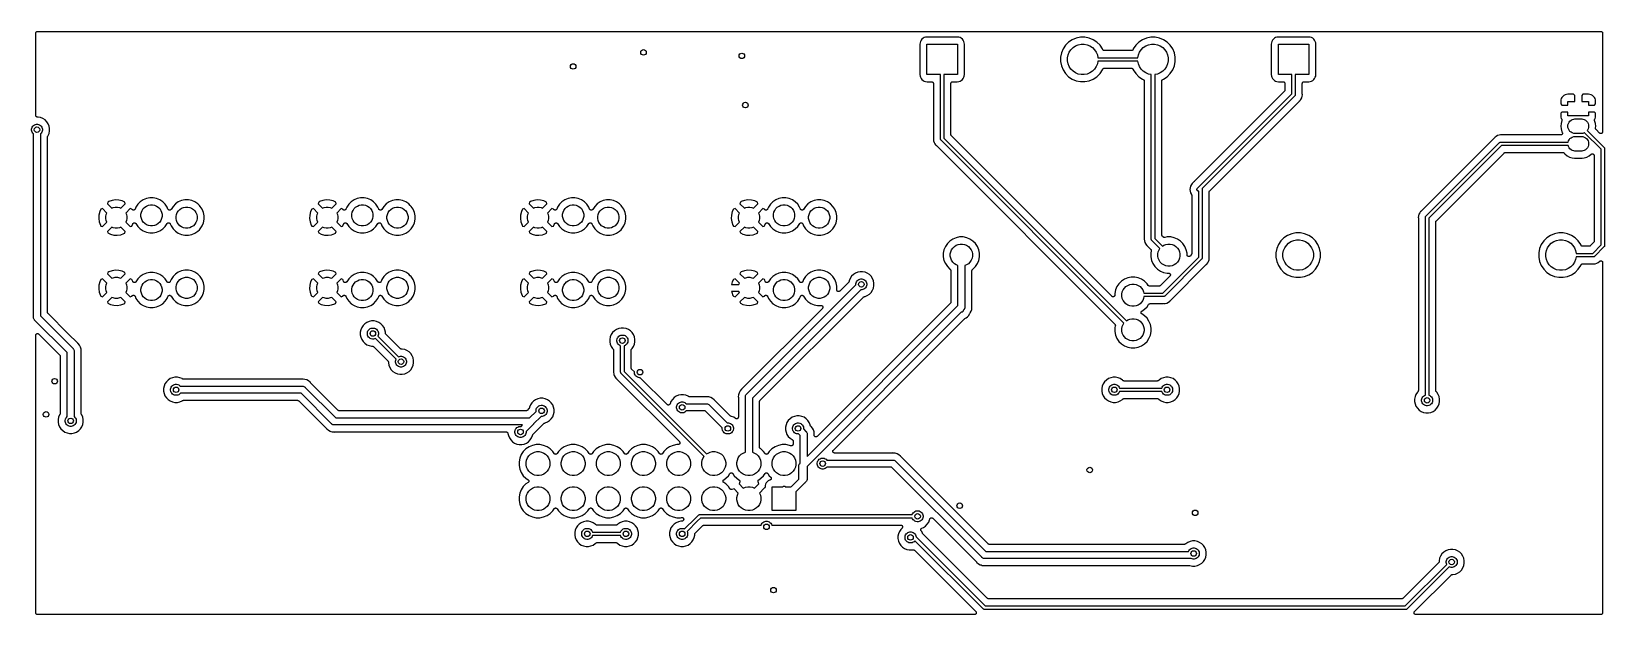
# Model space of a CAD drawing. Extents: x 0.71 to 5.18, y -2.28 to -0.62.
import ezdxf

# ---------------------------------------------------------------- set-up
doc = ezdxf.new("R2010")
doc.units = 0
doc.header["$MEASUREMENT"] = 0
doc.layers.add('BLACK', color=7, linetype='CONTINUOUS')

msp = doc.modelspace()

# ---------------------------------------------------------------- linework, layer by layer
at = {"layer": 'BLACK', "linetype": 'CONTINUOUS'}
for p, q in [((0.7205, -0.62543), (0.720553, -0.624961)), ((0.7205, -0.625464), (0.7205, -0.62543)), ((0.7205, -0.625465), (0.7205, -0.625464)), ((0.7205, -0.625466), (0.7205, -0.625465)), ((0.7205, -0.6255), (0.7205, -0.625466)), ((0.7205, -0.859252), (0.7205, -0.6255)), ((0.720553, -0.624961), (0.720602, -0.624495)), ((0.720602, -0.624495), (0.720607, -0.624478)), ((0.720607, -0.624478), (0.720609, -0.62446)), ((0.720609, -0.62446), (0.720752, -0.624012)), ((0.720752, -0.624012), (0.720891, -0.623562)), ((0.720891, -0.623562), (0.720899, -0.623547)), ((0.720899, -0.623547), (0.720904, -0.62353)), ((0.720904, -0.62353), (0.721131, -0.623119)), ((0.721131, -0.623119), (0.721355, -0.622704)), ((0.721355, -0.622704), (0.721366, -0.622691)), ((0.721366, -0.622691), (0.721374, -0.622675)), ((0.721374, -0.622675), (0.721676, -0.622315)), ((0.721676, -0.622315), (0.721977, -0.621952)), ((0.721977, -0.621952), (0.72199, -0.621941)), ((0.72199, -0.621941), (0.722002, -0.621928)), ((0.722002, -0.621928), (0.722368, -0.621633)), ((0.722368, -0.621633), (0.722733, -0.621335)), ((0.722733, -0.621335), (0.722749, -0.621327)), ((0.722749, -0.621327), (0.722762, -0.621316)), ((0.722762, -0.621316), (0.723179, -0.621098)), ((0.723179, -0.621098), (0.723595, -0.620877)), ((0.723595, -0.620877), (0.723611, -0.620872)), ((0.723611, -0.620872), (0.723627, -0.620864)), ((0.723627, -0.620864), (0.724077, -0.620732)), ((0.724077, -0.620732), (0.724529, -0.620595)), ((0.724529, -0.620595), (0.724546, -0.620594)), ((0.724546, -0.620594), (0.724563, -0.620589)), ((0.724563, -0.620589), (0.725031, -0.620546)), ((0.725031, -0.620546), (0.7255, -0.6205)), ((0.7255, -0.6205), (5.1745, -0.6205)), ((5.1745, -0.6205), (5.17453, -0.6205)), ((5.17453, -0.6205), (5.17453, -0.6205)), ((5.17453, -0.6205), (5.17454, -0.6205)), ((5.17454, -0.6205), (5.17457, -0.6205)), ((5.17457, -0.6205), (5.17504, -0.620553)), ((5.17504, -0.620553), (5.17551, -0.620602)), ((5.17551, -0.620602), (5.17552, -0.620607)), ((5.17552, -0.620607), (5.17554, -0.620609)), ((5.17554, -0.620609), (5.17599, -0.620752)), ((5.17599, -0.620752), (5.17644, -0.620891)), ((5.17644, -0.620891), (5.17645, -0.620899)), ((5.17645, -0.620899), (5.17647, -0.620904)), ((5.17647, -0.620904), (5.17688, -0.621131)), ((5.17688, -0.621131), (5.1773, -0.621355)), ((5.1773, -0.621355), (5.17731, -0.621366)), ((5.17731, -0.621366), (5.17732, -0.621374)), ((5.17732, -0.621374), (5.17768, -0.621676)), ((5.17768, -0.621676), (5.17805, -0.621977)), ((5.17805, -0.621977), (5.17806, -0.62199)), ((5.17806, -0.62199), (5.17807, -0.622002)), ((5.17807, -0.622002), (5.17837, -0.622368)), ((5.17837, -0.622368), (5.17866, -0.622733)), ((5.17866, -0.622733), (5.17867, -0.622749)), ((5.17867, -0.622749), (5.17868, -0.622762)), ((5.17868, -0.622762), (5.1789, -0.623179)), ((5.1789, -0.623179), (5.17912, -0.623595)), ((5.17912, -0.623595), (5.17913, -0.623611)), ((5.17913, -0.623611), (5.17914, -0.623627)), ((5.17914, -0.623627), (5.17927, -0.624077)), ((5.17927, -0.624077), (5.1794, -0.624529)), ((5.1794, -0.624529), (5.17941, -0.624546)), ((5.17941, -0.624546), (5.17941, -0.624563)), ((5.17941, -0.624563), (5.17945, -0.625031)), ((5.17945, -0.625031), (5.1795, -0.6255)), ((5.1795, -0.6255), (5.1795, -0.906)), ((3.23698, -0.652772), (3.23657, -0.656939)), ((3.23657, -0.656939), (3.23657, -0.743061)), ((3.23813, -0.649002), (3.23698, -0.652772)), ((3.23998, -0.645528), (3.23813, -0.649002)), ((3.24248, -0.642482), (3.23998, -0.645528)), ((3.24553, -0.639983), (3.24248, -0.642482)), ((3.249, -0.638126), (3.24553, -0.639983)), ((3.25277, -0.636982), (3.249, -0.638126)), ((3.25694, -0.636572), (3.25277, -0.636982)), ((3.25669, -0.743307), (3.25669, -0.656693)), ((3.25669, -0.656693), (3.34331, -0.656693)), ((3.34306, -0.636572), (3.25694, -0.636572)), ((3.34723, -0.636982), (3.34306, -0.636572)), ((3.34331, -0.656693), (3.34331, -0.743307)), ((3.351, -0.638126), (3.34723, -0.636982)), ((3.35447, -0.639983), (3.351, -0.638126)), ((3.35752, -0.642482), (3.35447, -0.639983)), ((3.36002, -0.645528), (3.35752, -0.642482)), ((3.36187, -0.649002), (3.36002, -0.645528)), ((3.36302, -0.652772), (3.36187, -0.649002)), ((3.36343, -0.656939), (3.36302, -0.652772)), ((3.36343, -0.743061), (3.36343, -0.656939)), ((3.6439, -0.670013), (3.63913, -0.681534)), ((3.65083, -0.659644), (3.6439, -0.670013)), ((3.65964, -0.650826), (3.65083, -0.659644)), ((3.67001, -0.643898), (3.65964, -0.650826)), ((3.66636, -0.672393), (3.67239, -0.666361)), ((3.68153, -0.639126), (3.67001, -0.643898)), ((3.67239, -0.666361), (3.67949, -0.661622)), ((3.67949, -0.661622), (3.68737, -0.658357)), ((3.69376, -0.636693), (3.68153, -0.639126)), ((3.68737, -0.658357), (3.69573, -0.656693)), ((3.70624, -0.636693), (3.69376, -0.636693)), ((3.69573, -0.656693), (3.70427, -0.656693)), ((3.70427, -0.656693), (3.71263, -0.658357)), ((3.71847, -0.639126), (3.70624, -0.636693)), ((3.71263, -0.658357), (3.72051, -0.661622)), ((3.72999, -0.643898), (3.71847, -0.639126)), ((3.72051, -0.661622), (3.72761, -0.666361)), ((3.72761, -0.666361), (3.73364, -0.672393)), ((3.74036, -0.650826), (3.72999, -0.643898)), ((3.74917, -0.659644), (3.74036, -0.650826)), ((3.7561, -0.670013), (3.74917, -0.659644)), ((3.75692, -0.671992), (3.7561, -0.670013)), ((3.8439, -0.670013), (3.84308, -0.671992)), ((3.85083, -0.659644), (3.8439, -0.670013)), ((3.85964, -0.650826), (3.85083, -0.659644)), ((3.87001, -0.643898), (3.85964, -0.650826)), ((3.86636, -0.672393), (3.87239, -0.666361)), ((3.88153, -0.639126), (3.87001, -0.643898)), ((3.87239, -0.666361), (3.87949, -0.661622)), ((3.87949, -0.661622), (3.88737, -0.658357)), ((3.89376, -0.636693), (3.88153, -0.639126)), ((3.88737, -0.658357), (3.89573, -0.656693)), ((3.90624, -0.636693), (3.89376, -0.636693)), ((3.89573, -0.656693), (3.90427, -0.656693)), ((3.90427, -0.656693), (3.91263, -0.658357)), ((3.91847, -0.639126), (3.90624, -0.636693)), ((3.91263, -0.658357), (3.92051, -0.661622)), ((3.92999, -0.643898), (3.91847, -0.639126)), ((3.92051, -0.661622), (3.92761, -0.666361)), ((3.92761, -0.666361), (3.93364, -0.672393)), ((3.94036, -0.650826), (3.92999, -0.643898)), ((3.94917, -0.659644), (3.94036, -0.650826)), ((3.9561, -0.670013), (3.94917, -0.659644)), ((3.96087, -0.681534), (3.9561, -0.670013)), ((4.23698, -0.652772), (4.23657, -0.656939)), ((4.23657, -0.656939), (4.23657, -0.743061)), ((4.23813, -0.649002), (4.23698, -0.652772)), ((4.23998, -0.645528), (4.23813, -0.649002)), ((4.24248, -0.642482), (4.23998, -0.645528)), ((4.24553, -0.639983), (4.24248, -0.642482)), ((4.249, -0.638126), (4.24553, -0.639983)), ((4.25277, -0.636982), (4.249, -0.638126)), ((4.25694, -0.636572), (4.25277, -0.636982)), ((4.25669, -0.743307), (4.25669, -0.656693)), ((4.25669, -0.656693), (4.34331, -0.656693)), ((4.34306, -0.636572), (4.25694, -0.636572)), ((4.34723, -0.636982), (4.34306, -0.636572)), ((4.34331, -0.656693), (4.34331, -0.743307)), ((4.351, -0.638126), (4.34723, -0.636982)), ((4.35447, -0.639983), (4.351, -0.638126)), ((4.35752, -0.642482), (4.35447, -0.639983)), ((4.36002, -0.645528), (4.35752, -0.642482)), ((4.36187, -0.649002), (4.36002, -0.645528)), ((4.36302, -0.652772), (4.36187, -0.649002)), ((4.36343, -0.656939), (4.36302, -0.652772)), ((4.36343, -0.743061), (4.36343, -0.656939)), ((3.63913, -0.681534), (3.63669, -0.693765)), ((3.63669, -0.693765), (3.63669, -0.706235)), ((3.63669, -0.706235), (3.63913, -0.718466)), ((3.65669, -0.695735), (3.65836, -0.687368)), ((3.65669, -0.704265), (3.65669, -0.695735)), ((3.65836, -0.712632), (3.65669, -0.704265)), ((3.65836, -0.687368), (3.66162, -0.679486)), ((3.66162, -0.720514), (3.65836, -0.712632)), ((3.66162, -0.679486), (3.66636, -0.672393)), ((3.73364, -0.672393), (3.73838, -0.679486)), ((3.73838, -0.679486), (3.74164, -0.687368)), ((3.74164, -0.712632), (3.73838, -0.720514)), ((3.74164, -0.687368), (3.74318, -0.695079)), ((3.74318, -0.704921), (3.74164, -0.712632)), ((3.74318, -0.695079), (3.85682, -0.695079)), ((3.85682, -0.704921), (3.74318, -0.704921)), ((3.75714, -0.672403), (3.75692, -0.671992)), ((3.75736, -0.672817), (3.75714, -0.672403)), ((3.75737, -0.672834), (3.75736, -0.672817)), ((3.75738, -0.672853), (3.75737, -0.672834)), ((3.75768, -0.673212), (3.75738, -0.672853)), ((3.75797, -0.673577), (3.75768, -0.673212)), ((3.75799, -0.673591), (3.75797, -0.673577)), ((3.758, -0.673608), (3.75799, -0.673591)), ((3.75836, -0.673904), (3.758, -0.673608)), ((3.75872, -0.674204), (3.75836, -0.673904)), ((3.75874, -0.674215), (3.75872, -0.674204)), ((3.75875, -0.674229), (3.75874, -0.674215)), ((3.75916, -0.674449), (3.75875, -0.674229)), ((3.75957, -0.674674), (3.75916, -0.674449)), ((3.75959, -0.674681), (3.75957, -0.674674)), ((3.75961, -0.674691), (3.75959, -0.674681)), ((3.76006, -0.674828), (3.75961, -0.674691)), ((3.7605, -0.674969), (3.76006, -0.674828)), ((3.76052, -0.674972), (3.7605, -0.674969)), ((3.76054, -0.674978), (3.76052, -0.674972)), ((3.76101, -0.675026), (3.76054, -0.674978)), ((3.76147, -0.675078), (3.76101, -0.675026)), ((3.76151, -0.675079), (3.76147, -0.675078)), ((3.76152, -0.675079), (3.76151, -0.675079)), ((3.76154, -0.675079), (3.76152, -0.675079)), ((3.76152, -0.675079), (3.76152, -0.675079)), ((3.83846, -0.675079), (3.76154, -0.675079)), ((3.83892, -0.675033), (3.83846, -0.675079)), ((3.83939, -0.674992), (3.83892, -0.675033)), ((3.83941, -0.674986), (3.83939, -0.674992)), ((3.83943, -0.674984), (3.83941, -0.674986)), ((3.83987, -0.674849), (3.83943, -0.674984)), ((3.84032, -0.674718), (3.83987, -0.674849)), ((3.84034, -0.674708), (3.84032, -0.674718)), ((3.84036, -0.674701), (3.84034, -0.674708)), ((3.84078, -0.674483), (3.84036, -0.674701)), ((3.84119, -0.674267), (3.84078, -0.674483)), ((3.84121, -0.674254), (3.84119, -0.674267)), ((3.84123, -0.674243), (3.84121, -0.674254)), ((3.84159, -0.673949), (3.84123, -0.674243)), ((3.84195, -0.673657), (3.84159, -0.673949)), ((3.84196, -0.67364), (3.84195, -0.673657)), ((3.84198, -0.673627), (3.84196, -0.67364)), ((3.84228, -0.673268), (3.84198, -0.673627)), ((3.84258, -0.672911), (3.84228, -0.673268)), ((3.84259, -0.672892), (3.84258, -0.672911)), ((3.8426, -0.672875), (3.84259, -0.672892)), ((3.84283, -0.672465), (3.8426, -0.672875)), ((3.84305, -0.672056), (3.84283, -0.672465)), ((3.84307, -0.672017), (3.84305, -0.672056)), ((3.84308, -0.671992), (3.84307, -0.672015)), ((3.84307, -0.672015), (3.84307, -0.672016)), ((3.84307, -0.672016), (3.84307, -0.672017)), ((3.85682, -0.695079), (3.85836, -0.687368)), ((3.85836, -0.712632), (3.85682, -0.704921)), ((3.85836, -0.687368), (3.86162, -0.679486)), ((3.86162, -0.720514), (3.85836, -0.712632)), ((3.86162, -0.679486), (3.86636, -0.672393)), ((3.93364, -0.672393), (3.93838, -0.679486)), ((3.93838, -0.679486), (3.94164, -0.687368)), ((3.94164, -0.712632), (3.93838, -0.720514)), ((3.94164, -0.687368), (3.94331, -0.695735)), ((3.94331, -0.704265), (3.94164, -0.712632)), ((3.94331, -0.695735), (3.94331, -0.704265)), ((3.96331, -0.693765), (3.96087, -0.681534)), ((3.96087, -0.718466), (3.96331, -0.706235)), ((3.96331, -0.706235), (3.96331, -0.693765)), ((3.23657, -0.743061), (3.23698, -0.747228)), ((3.23698, -0.747228), (3.23813, -0.750998)), ((3.23813, -0.750998), (3.23998, -0.754472)), ((3.23998, -0.754472), (3.24248, -0.757518)), ((3.24248, -0.757518), (3.24553, -0.760017)), ((3.24553, -0.760017), (3.249, -0.761874)), ((3.29508, -0.743307), (3.25669, -0.743307)), ((3.29508, -0.926199), (3.29508, -0.743307)), ((3.34331, -0.743307), (3.30492, -0.743307)), ((3.30492, -0.743307), (3.30492, -0.924403)), ((3.351, -0.761874), (3.35447, -0.760017)), ((3.35447, -0.760017), (3.35752, -0.757518)), ((3.35752, -0.757518), (3.36002, -0.754472)), ((3.36002, -0.754472), (3.36187, -0.750998)), ((3.36187, -0.750998), (3.36302, -0.747228)), ((3.36302, -0.747228), (3.36343, -0.743061)), ((3.63913, -0.718466), (3.6439, -0.729987)), ((3.6439, -0.729987), (3.65083, -0.740356)), ((3.65083, -0.740356), (3.65964, -0.749174)), ((3.65964, -0.749174), (3.67001, -0.756102)), ((3.66636, -0.727607), (3.66162, -0.720514)), ((3.67239, -0.733639), (3.66636, -0.727607)), ((3.67001, -0.756102), (3.68153, -0.760874)), ((3.67949, -0.738378), (3.67239, -0.733639)), ((3.68737, -0.741643), (3.67949, -0.738378)), ((3.68153, -0.760874), (3.69376, -0.763307)), ((3.69573, -0.743307), (3.68737, -0.741643)), ((3.70427, -0.743307), (3.69573, -0.743307)), ((3.71263, -0.741643), (3.70427, -0.743307)), ((3.70624, -0.763307), (3.71847, -0.760874)), ((3.72051, -0.738378), (3.71263, -0.741643)), ((3.71847, -0.760874), (3.72999, -0.756102)), ((3.72761, -0.733639), (3.72051, -0.738378)), ((3.73364, -0.727607), (3.72761, -0.733639)), ((3.72999, -0.756102), (3.74036, -0.749174)), ((3.73838, -0.720514), (3.73364, -0.727607)), ((3.74036, -0.749174), (3.74917, -0.740356)), ((3.74917, -0.740356), (3.7561, -0.729987)), ((3.7561, -0.729987), (3.75692, -0.728008)), ((3.75692, -0.728008), (3.75693, -0.727985)), ((3.75693, -0.727983), (3.75695, -0.727944)), ((3.75693, -0.727984), (3.75693, -0.727983)), ((3.75693, -0.727985), (3.75693, -0.727984)), ((3.75695, -0.727944), (3.75717, -0.727534)), ((3.75717, -0.727534), (3.7574, -0.727125)), ((3.7574, -0.727125), (3.75741, -0.727109)), ((3.75741, -0.727109), (3.75742, -0.727089)), ((3.75742, -0.727089), (3.75772, -0.726731)), ((3.75772, -0.726731), (3.75802, -0.726373)), ((3.75802, -0.726373), (3.75804, -0.72636)), ((3.75804, -0.72636), (3.75805, -0.726343)), ((3.75805, -0.726343), (3.75841, -0.726051)), ((3.75841, -0.726051), (3.75877, -0.725757)), ((3.75877, -0.725757), (3.75879, -0.725746)), ((3.75879, -0.725746), (3.75881, -0.725733)), ((3.75881, -0.725733), (3.75922, -0.725517)), ((3.75922, -0.725517), (3.75964, -0.725299)), ((3.75964, -0.725299), (3.75966, -0.725292)), ((3.75966, -0.725292), (3.75968, -0.725282)), ((3.75968, -0.725282), (3.76013, -0.725151)), ((3.76013, -0.725151), (3.76057, -0.725016)), ((3.76057, -0.725016), (3.76059, -0.725014)), ((3.76059, -0.725014), (3.76061, -0.725008)), ((3.76061, -0.725008), (3.76108, -0.724967)), ((3.76108, -0.724967), (3.76154, -0.724921)), ((3.76154, -0.724921), (3.83846, -0.724921)), ((3.83846, -0.724921), (3.83848, -0.724921)), ((3.83848, -0.724921), (3.83848, -0.724921)), ((3.83848, -0.724921), (3.83849, -0.724921)), ((3.83849, -0.724921), (3.83853, -0.724922)), ((3.83853, -0.724922), (3.83899, -0.724974)), ((3.83899, -0.724974), (3.83946, -0.725022)), ((3.83946, -0.725022), (3.83948, -0.725028)), ((3.83948, -0.725028), (3.8395, -0.725031)), ((3.8395, -0.725031), (3.83994, -0.725172)), ((3.83994, -0.725172), (3.84039, -0.725309)), ((3.84039, -0.725309), (3.84041, -0.725319)), ((3.84041, -0.725319), (3.84043, -0.725326)), ((3.84043, -0.725326), (3.84084, -0.72555)), ((3.84084, -0.72555), (3.84125, -0.725771)), ((3.84125, -0.725771), (3.84126, -0.725785)), ((3.84126, -0.725785), (3.84128, -0.725796)), ((3.84128, -0.725796), (3.84164, -0.726095)), ((3.84164, -0.726095), (3.842, -0.726392)), ((3.842, -0.726392), (3.84201, -0.726409)), ((3.84201, -0.726409), (3.84203, -0.726423)), ((3.84203, -0.726423), (3.84232, -0.726788)), ((3.84232, -0.726788), (3.84262, -0.727147)), ((3.84262, -0.727147), (3.84263, -0.727166)), ((3.84263, -0.727166), (3.84264, -0.727183)), ((3.84264, -0.727183), (3.84286, -0.727597)), ((3.84286, -0.727597), (3.84308, -0.728008)), ((3.84308, -0.728008), (3.8439, -0.729987)), ((3.8439, -0.729987), (3.85083, -0.740356)), ((3.85083, -0.740356), (3.85964, -0.749174)), ((3.85964, -0.749174), (3.87001, -0.756102)), ((3.86636, -0.727607), (3.86162, -0.720514)), ((3.87239, -0.733639), (3.86636, -0.727607)), ((3.87001, -0.756102), (3.87199, -0.756922)), ((3.87199, -0.756922), (3.87202, -0.756932)), ((3.87202, -0.756932), (3.87202, -0.756932)), ((3.87202, -0.756932), (3.87202, -0.756933)), ((3.87202, -0.756933), (3.87206, -0.756949)), ((3.87206, -0.756949), (3.87247, -0.757175)), ((3.87949, -0.738378), (3.87239, -0.733639)), ((3.87247, -0.757175), (3.87287, -0.757396)), ((3.87287, -0.757396), (3.87289, -0.75741)), ((3.87289, -0.75741), (3.87291, -0.757421)), ((3.87291, -0.757421), (3.87327, -0.757722)), ((3.87327, -0.757722), (3.87363, -0.758018)), ((3.87363, -0.758018), (3.87364, -0.758035)), ((3.87364, -0.758035), (3.87366, -0.758049)), ((3.87366, -0.758049), (3.87395, -0.758413)), ((3.87395, -0.758413), (3.87424, -0.758774)), ((3.87424, -0.758774), (3.87425, -0.758794)), ((3.87425, -0.758794), (3.87427, -0.758811)), ((3.87427, -0.758811), (3.87448, -0.759224)), ((3.87448, -0.759224), (3.8747, -0.759636)), ((3.8747, -0.759636), (3.87471, -0.759657)), ((3.87471, -0.759657), (3.87472, -0.759676)), ((3.87472, -0.759676), (3.87485, -0.760126)), ((3.87485, -0.760126), (3.87498, -0.76057)), ((3.87498, -0.76057), (3.87499, -0.760592)), ((3.87499, -0.760592), (3.87499, -0.760613)), ((3.87499, -0.760613), (3.87503, -0.761078)), ((3.88737, -0.741643), (3.87949, -0.738378)), ((3.89508, -0.743177), (3.88737, -0.741643)), ((3.89508, -1.21124), (3.89508, -0.743177)), ((3.91263, -0.741643), (3.90492, -0.743177)), ((3.90492, -0.743177), (3.90492, -1.20944)), ((3.92051, -0.738378), (3.91263, -0.741643)), ((3.92761, -0.733639), (3.92051, -0.738378)), ((3.92492, -0.761471), (3.92497, -0.761005)), ((3.92497, -0.761005), (3.92502, -0.760544)), ((3.92502, -0.760544), (3.92503, -0.760524)), ((3.92503, -0.760502), (3.92517, -0.760055)), ((3.92503, -0.760524), (3.92503, -0.760502)), ((3.92517, -0.760055), (3.92531, -0.759612)), ((3.92531, -0.759612), (3.92532, -0.759592)), ((3.92532, -0.759592), (3.92533, -0.759572)), ((3.92533, -0.759572), (3.92555, -0.759164)), ((3.92555, -0.759164), (3.92577, -0.758753)), ((3.92577, -0.758753), (3.92579, -0.758735)), ((3.92579, -0.758735), (3.9258, -0.758716)), ((3.9258, -0.758716), (3.92609, -0.75836)), ((3.92609, -0.75836), (3.92639, -0.758)), ((3.92639, -0.758), (3.92641, -0.757986)), ((3.92641, -0.757986), (3.92642, -0.757969)), ((3.92642, -0.757969), (3.92679, -0.757676)), ((3.92679, -0.757676), (3.92715, -0.757381)), ((3.92715, -0.757381), (3.92717, -0.757371)), ((3.92717, -0.757371), (3.92718, -0.757357)), ((3.92718, -0.757357), (3.9276, -0.757141)), ((3.9276, -0.757141), (3.92801, -0.756922)), ((3.93364, -0.727607), (3.92761, -0.733639)), ((3.92801, -0.756922), (3.92999, -0.756102)), ((3.92999, -0.756102), (3.94036, -0.749174)), ((3.93838, -0.720514), (3.93364, -0.727607)), ((3.94036, -0.749174), (3.94917, -0.740356)), ((3.94917, -0.740356), (3.9561, -0.729987)), ((3.9561, -0.729987), (3.96087, -0.718466)), ((4.23657, -0.743061), (4.23698, -0.747228)), ((4.23698, -0.747228), (4.23813, -0.750998)), ((4.23813, -0.750998), (4.23998, -0.754472)), ((4.23998, -0.754472), (4.24248, -0.757518)), ((4.24248, -0.757518), (4.24553, -0.760017)), ((4.24553, -0.760017), (4.249, -0.761874)), ((4.29508, -0.743307), (4.25669, -0.743307)), ((4.29508, -0.797961), (4.29508, -0.743307)), ((4.34331, -0.743307), (4.30492, -0.743307)), ((4.30492, -0.743307), (4.30492, -0.799759)), ((4.351, -0.761874), (4.35447, -0.760017)), ((4.35447, -0.760017), (4.35752, -0.757518)), ((4.35752, -0.757518), (4.36002, -0.754472)), ((4.36002, -0.754472), (4.36187, -0.750998)), ((4.36187, -0.750998), (4.36302, -0.747228)), ((4.36302, -0.747228), (4.36343, -0.743061)), ((3.249, -0.761874), (3.25277, -0.763018)), ((3.25277, -0.763018), (3.25694, -0.763428)), ((3.25694, -0.763428), (3.27008, -0.763428)), ((3.27008, -0.763428), (3.27011, -0.763428)), ((3.27011, -0.763428), (3.27011, -0.763428)), ((3.27011, -0.763428), (3.27011, -0.763428)), ((3.27011, -0.763428), (3.27015, -0.763429)), ((3.27015, -0.763429), (3.27062, -0.763481)), ((3.27062, -0.763481), (3.27108, -0.76353)), ((3.27108, -0.76353), (3.2711, -0.763535)), ((3.2711, -0.763535), (3.27112, -0.763537)), ((3.27112, -0.763537), (3.27157, -0.76368)), ((3.27157, -0.76368), (3.27202, -0.763819)), ((3.27202, -0.763819), (3.27203, -0.763827)), ((3.27203, -0.763827), (3.27205, -0.763832)), ((3.27205, -0.763832), (3.27246, -0.764059)), ((3.27246, -0.764059), (3.27287, -0.764283)), ((3.27287, -0.764283), (3.27289, -0.764294)), ((3.27289, -0.764294), (3.2729, -0.764302)), ((3.2729, -0.764302), (3.27326, -0.764604)), ((3.27326, -0.764604), (3.27363, -0.764905)), ((3.27363, -0.764905), (3.27364, -0.764918)), ((3.27364, -0.764918), (3.27365, -0.76493)), ((3.27365, -0.76493), (3.27395, -0.765296)), ((3.27395, -0.765296), (3.27424, -0.765661)), ((3.27424, -0.765661), (3.27425, -0.765677)), ((3.27425, -0.765677), (3.27426, -0.76569)), ((3.27426, -0.76569), (3.27448, -0.766107)), ((3.27448, -0.766107), (3.2747, -0.766523)), ((3.2747, -0.766523), (3.27471, -0.766539)), ((3.27471, -0.766539), (3.27471, -0.766555)), ((3.27471, -0.766555), (3.27485, -0.767005)), ((3.27485, -0.767005), (3.27498, -0.767457)), ((3.27498, -0.767457), (3.27499, -0.767474)), ((3.27499, -0.767474), (3.27499, -0.767491)), ((3.27499, -0.767491), (3.27503, -0.767959)), ((3.27503, -0.767959), (3.27508, -0.768428)), ((3.27508, -0.768428), (3.27508, -0.924971)), ((3.32492, -0.768358), (3.32497, -0.767889)), ((3.32492, -0.768392), (3.32492, -0.768358)), ((3.32492, -0.768393), (3.32492, -0.768392)), ((3.32492, -0.768394), (3.32492, -0.768393)), ((3.32492, -0.768428), (3.32492, -0.768394)), ((3.32492, -0.914047), (3.32492, -0.768428)), ((3.32497, -0.767889), (3.32502, -0.767423)), ((3.32502, -0.767423), (3.32503, -0.767406)), ((3.32503, -0.767388), (3.32517, -0.76694)), ((3.32503, -0.767406), (3.32503, -0.767388)), ((3.32517, -0.76694), (3.32531, -0.76649)), ((3.32531, -0.76649), (3.32532, -0.766475)), ((3.32532, -0.766475), (3.32533, -0.766458)), ((3.32533, -0.766458), (3.32555, -0.766047)), ((3.32555, -0.766047), (3.32578, -0.765632)), ((3.32578, -0.765632), (3.32579, -0.765619)), ((3.32579, -0.765619), (3.3258, -0.765603)), ((3.3258, -0.765603), (3.3261, -0.765243)), ((3.3261, -0.765243), (3.3264, -0.76488)), ((3.3264, -0.76488), (3.32641, -0.764869)), ((3.32641, -0.764869), (3.32642, -0.764856)), ((3.32642, -0.764856), (3.32679, -0.764561)), ((3.32679, -0.764561), (3.32715, -0.764263)), ((3.32715, -0.764263), (3.32717, -0.764255)), ((3.32717, -0.764255), (3.32718, -0.764244)), ((3.32718, -0.764244), (3.3276, -0.764026)), ((3.3276, -0.764026), (3.32802, -0.763805)), ((3.32802, -0.763805), (3.32803, -0.7638)), ((3.32803, -0.7638), (3.32805, -0.763792)), ((3.32805, -0.763792), (3.3285, -0.76366)), ((3.3285, -0.76366), (3.32895, -0.763523)), ((3.32895, -0.763523), (3.32897, -0.763522)), ((3.32897, -0.763522), (3.32898, -0.763517)), ((3.32898, -0.763517), (3.32945, -0.763474)), ((3.32945, -0.763474), (3.32992, -0.763428)), ((3.32992, -0.763428), (3.34306, -0.763428)), ((3.34306, -0.763428), (3.34723, -0.763018)), ((3.34723, -0.763018), (3.351, -0.761874)), ((3.69376, -0.763307), (3.70624, -0.763307)), ((3.87503, -0.761078), (3.87508, -0.761541)), ((3.87508, -0.761541), (3.87508, -1.21001)), ((3.92492, -0.761514), (3.92492, -0.761471)), ((3.92492, -0.761515), (3.92492, -0.761514)), ((3.92492, -0.761516), (3.92492, -0.761515)), ((3.92492, -0.761541), (3.92492, -0.761516)), ((3.92492, -1.19909), (3.92492, -0.761541)), ((4.27361, -0.791142), (4.01842, -1.04634)), ((4.03169, -1.06135), (4.29508, -0.797961)), ((4.30331, -0.80365), (4.03992, -1.06704)), ((4.249, -0.761874), (4.25277, -0.763018)), ((4.25277, -0.763018), (4.25694, -0.763428)), ((4.25694, -0.763428), (4.27008, -0.763428)), ((4.27008, -0.763428), (4.27011, -0.763428)), ((4.27011, -0.763428), (4.27011, -0.763428)), ((4.27011, -0.763428), (4.27011, -0.763428)), ((4.27011, -0.763428), (4.27015, -0.763429)), ((4.27015, -0.763429), (4.27062, -0.763481)), ((4.27062, -0.763481), (4.27108, -0.76353)), ((4.27108, -0.76353), (4.2711, -0.763535)), ((4.2711, -0.763535), (4.27112, -0.763537)), ((4.27112, -0.763537), (4.27157, -0.76368)), ((4.27157, -0.76368), (4.27202, -0.763819)), ((4.27202, -0.763819), (4.27203, -0.763827)), ((4.27203, -0.763827), (4.27205, -0.763832)), ((4.27205, -0.763832), (4.27246, -0.764059)), ((4.27246, -0.764059), (4.27287, -0.764283)), ((4.27287, -0.764283), (4.27289, -0.764294)), ((4.27289, -0.764294), (4.2729, -0.764302)), ((4.2729, -0.764302), (4.27326, -0.764604)), ((4.27326, -0.764604), (4.27363, -0.764905)), ((4.27391, -0.790785), (4.27361, -0.791142)), ((4.27363, -0.764905), (4.27364, -0.764918)), ((4.27364, -0.764918), (4.27365, -0.76493)), ((4.27365, -0.76493), (4.27395, -0.765296)), ((4.2742, -0.790431), (4.27391, -0.790785)), ((4.27395, -0.765296), (4.27424, -0.765661)), ((4.27422, -0.790408), (4.2742, -0.790431)), ((4.27423, -0.790388), (4.27422, -0.790408)), ((4.27445, -0.789981), (4.27423, -0.790388)), ((4.27424, -0.765661), (4.27425, -0.765677)), ((4.27425, -0.765677), (4.27426, -0.76569)), ((4.27426, -0.76569), (4.27448, -0.766107)), ((4.27467, -0.789576), (4.27445, -0.789981)), ((4.27448, -0.766107), (4.2747, -0.766523)), ((4.27468, -0.789551), (4.27467, -0.789576)), ((4.27469, -0.789528), (4.27468, -0.789551)), ((4.27483, -0.789085), (4.27469, -0.789528)), ((4.2747, -0.766523), (4.27471, -0.766539)), ((4.27471, -0.766539), (4.27471, -0.766555)), ((4.27471, -0.766555), (4.27485, -0.767005)), ((4.27497, -0.788646), (4.27483, -0.789085)), ((4.27485, -0.767005), (4.27498, -0.767457)), ((4.27498, -0.788594), (4.27497, -0.78862)), ((4.27497, -0.78862), (4.27497, -0.788646)), ((4.27498, -0.767457), (4.27499, -0.767474)), ((4.27503, -0.788136), (4.27498, -0.788594)), ((4.27499, -0.767474), (4.27499, -0.767491)), ((4.27499, -0.767491), (4.27503, -0.767959)), ((4.27503, -0.767959), (4.27508, -0.768428)), ((4.27508, -0.787676), (4.27503, -0.788136)), ((4.27508, -0.768428), (4.27508, -0.787606)), ((4.27508, -0.787606), (4.27508, -0.787623)), ((4.27508, -0.787623), (4.27508, -0.787624)), ((4.27508, -0.787624), (4.27508, -0.787624)), ((4.27508, -0.787624), (4.27508, -0.787676)), ((4.3035, -0.803497), (4.30331, -0.80365)), ((4.30365, -0.803309), (4.3035, -0.803497)), ((4.30411, -0.802747), (4.30365, -0.803309)), ((4.30365, -0.803309), (4.30365, -0.803309)), ((4.30413, -0.80271), (4.30411, -0.802747)), ((4.30457, -0.801892), (4.30413, -0.80271)), ((4.30485, -0.800965), (4.30457, -0.801892)), ((4.30492, -0.800241), (4.30485, -0.800965)), ((4.30492, -0.799759), (4.30495, -0.8)), ((4.30495, -0.8), (4.30492, -0.800241)), ((4.30492, -0.800241), (4.30492, -0.800241)), ((4.32314, -0.809583), (4.32456, -0.804885)), ((4.32456, -0.804885), (4.32495, -0.80098)), ((4.32492, -0.768358), (4.32497, -0.767889)), ((4.32492, -0.768392), (4.32492, -0.768358)), ((4.32492, -0.768393), (4.32492, -0.768392)), ((4.32492, -0.768394), (4.32492, -0.768393)), ((4.32492, -0.768428), (4.32492, -0.768394)), ((4.32492, -0.798531), (4.32492, -0.768428)), ((4.32494, -0.79874), (4.32492, -0.798531)), ((4.32494, -0.798951), (4.32494, -0.79874)), ((4.32495, -0.799021), (4.32494, -0.798951)), ((4.32504, -0.8), (4.32495, -0.799021)), ((4.32495, -0.800979), (4.32504, -0.8)), ((4.32495, -0.80098), (4.32495, -0.800979)), ((4.32497, -0.767889), (4.32502, -0.767423)), ((4.32502, -0.767423), (4.32503, -0.767406)), ((4.32503, -0.767388), (4.32517, -0.76694)), ((4.32503, -0.767406), (4.32503, -0.767388)), ((4.32517, -0.76694), (4.32531, -0.76649)), ((4.32531, -0.76649), (4.32532, -0.766475)), ((4.32532, -0.766475), (4.32533, -0.766458)), ((4.32533, -0.766458), (4.32555, -0.766047)), ((4.32555, -0.766047), (4.32578, -0.765632)), ((4.32578, -0.765632), (4.32579, -0.765619)), ((4.32579, -0.765619), (4.3258, -0.765603)), ((4.3258, -0.765603), (4.3261, -0.765243)), ((4.3261, -0.765243), (4.3264, -0.76488)), ((4.3264, -0.76488), (4.32641, -0.764869)), ((4.32641, -0.764869), (4.32642, -0.764856)), ((4.32642, -0.764856), (4.32679, -0.764561)), ((4.32679, -0.764561), (4.32715, -0.764263)), ((4.32715, -0.764263), (4.32717, -0.764255)), ((4.32717, -0.764255), (4.32718, -0.764244)), ((4.32718, -0.764244), (4.3276, -0.764026)), ((4.3276, -0.764026), (4.32802, -0.763805)), ((4.32802, -0.763805), (4.32803, -0.7638)), ((4.32803, -0.7638), (4.32805, -0.763792)), ((4.32805, -0.763792), (4.3285, -0.76366)), ((4.3285, -0.76366), (4.32895, -0.763523)), ((4.32895, -0.763523), (4.32897, -0.763522)), ((4.32897, -0.763522), (4.32898, -0.763517)), ((4.32898, -0.763517), (4.32945, -0.763474)), ((4.32945, -0.763474), (4.32992, -0.763428)), ((4.32992, -0.763428), (4.34306, -0.763428)), ((4.34306, -0.763428), (4.34723, -0.763018)), ((4.34723, -0.763018), (4.351, -0.761874)), ((5.06626, -0.80512), (5.06376, -0.808165)), ((5.06931, -0.802621), (5.06626, -0.80512)), ((5.07278, -0.800764), (5.06931, -0.802621)), ((5.07655, -0.79962), (5.07278, -0.800764)), ((5.0807, -0.799211), (5.07655, -0.79962)), ((5.09667, -0.799317), (5.0807, -0.799211)), ((5.1, -0.802652), (5.09667, -0.799317)), ((5.1, -0.819331), (5.1, -0.802652)), ((5.12333, -0.799317), (5.12, -0.802652)), ((5.12, -0.802652), (5.12, -0.819331)), ((5.1393, -0.799211), (5.12333, -0.799317)), ((5.14345, -0.79962), (5.1393, -0.799211)), ((5.14722, -0.800764), (5.14345, -0.79962)), ((5.15069, -0.802621), (5.14722, -0.800764)), ((5.15374, -0.80512), (5.15069, -0.802621)), ((5.15624, -0.808165), (5.15374, -0.80512)), ((4.06139, -1.07386), (4.31658, -0.818661)), ((4.31658, -0.818661), (4.31663, -0.818612)), ((4.31663, -0.818612), (4.3168, -0.81848)), ((4.3168, -0.81848), (4.31695, -0.818332)), ((4.31695, -0.818332), (4.31771, -0.817707)), ((4.31771, -0.817707), (4.31833, -0.816946)), ((4.31833, -0.816946), (4.31834, -0.816942)), ((4.31834, -0.816942), (4.31898, -0.816159)), ((4.31898, -0.816158), (4.32082, -0.813913)), ((4.31898, -0.816159), (4.31898, -0.816158)), ((4.32082, -0.813913), (4.32314, -0.809583)), ((5.06076, -0.81541), (5.06035, -0.819544)), ((5.06035, -0.819544), (5.06045, -0.826652)), ((5.06045, -0.826652), (5.06379, -0.83)), ((5.06379, -0.85), (5.06045, -0.853348)), ((5.06191, -0.81164), (5.06076, -0.81541)), ((5.06376, -0.808165), (5.06191, -0.81164)), ((5.06379, -0.83), (5.08047, -0.83)), ((5.08047, -0.85), (5.06379, -0.85)), ((5.08047, -0.83), (5.08047, -0.819331)), ((5.08047, -0.819331), (5.1, -0.819331)), ((5.08047, -0.860669), (5.08047, -0.85)), ((5.12, -0.819331), (5.13953, -0.819331)), ((5.13953, -0.819331), (5.13953, -0.83)), ((5.13953, -0.83), (5.15621, -0.83)), ((5.15621, -0.85), (5.13953, -0.85)), ((5.13953, -0.85), (5.13953, -0.860669)), ((5.15621, -0.83), (5.15955, -0.826652)), ((5.15955, -0.853348), (5.15621, -0.85)), ((5.15809, -0.81164), (5.15624, -0.808165)), ((5.15924, -0.81541), (5.15809, -0.81164)), ((5.15965, -0.819544), (5.15924, -0.81541)), ((5.15955, -0.826652), (5.15965, -0.819544)), ((0.708979, -0.895406), (0.710166, -0.892541)), ((0.710166, -0.892541), (0.71189, -0.889961)), ((0.71189, -0.889961), (0.714083, -0.887768)), ((0.714083, -0.887768), (0.716663, -0.886044)), ((0.716663, -0.886044), (0.719529, -0.884857)), ((0.719529, -0.884857), (0.722571, -0.884252)), ((0.720546, -0.859721), (0.7205, -0.859252)), ((0.720589, -0.860189), (0.720546, -0.859721)), ((0.720594, -0.860206), (0.720589, -0.860189)), ((0.720595, -0.860223), (0.720594, -0.860206)), ((0.720732, -0.860675), (0.720595, -0.860223)), ((0.720864, -0.861125), (0.720732, -0.860675)), ((0.720872, -0.861141), (0.720864, -0.861125)), ((0.720877, -0.861157), (0.720872, -0.861141)), ((0.721098, -0.861573), (0.720877, -0.861157)), ((0.721316, -0.86199), (0.721098, -0.861573)), ((0.721327, -0.862003), (0.721316, -0.86199)), ((0.721335, -0.862019), (0.721327, -0.862003)), ((0.721633, -0.862384), (0.721335, -0.862019)), ((0.721928, -0.86275), (0.721633, -0.862384)), ((0.721941, -0.862762), (0.721928, -0.86275)), ((0.721952, -0.862775), (0.721941, -0.862762)), ((0.722315, -0.863076), (0.721952, -0.862775)), ((0.722675, -0.863378), (0.722315, -0.863076)), ((0.722571, -0.884252), (0.725673, -0.884252)), ((0.722691, -0.863386), (0.722675, -0.863378)), ((0.722704, -0.863397), (0.722691, -0.863386)), ((0.723119, -0.863621), (0.722704, -0.863397)), ((0.72353, -0.863848), (0.723119, -0.863621)), ((0.723547, -0.863853), (0.72353, -0.863848)), ((0.723562, -0.863861), (0.723547, -0.863853)), ((0.724012, -0.864), (0.723562, -0.863861)), ((0.72446, -0.864143), (0.724012, -0.864)), ((0.724478, -0.864145), (0.72446, -0.864143)), ((0.724495, -0.86415), (0.724478, -0.864145)), ((0.724961, -0.864199), (0.724495, -0.86415)), ((0.72543, -0.864251), (0.724961, -0.864199)), ((0.725464, -0.864252), (0.72543, -0.864251)), ((0.725465, -0.864252), (0.725464, -0.864252)), ((0.725466, -0.864252), (0.725465, -0.864252)), ((0.7255, -0.864252), (0.725466, -0.864252)), ((0.727643, -0.864252), (0.7255, -0.864252)), ((0.725673, -0.884252), (0.728716, -0.884857)), ((0.734549, -0.865626), (0.727643, -0.864252)), ((0.728716, -0.884857), (0.731582, -0.886044)), ((0.731582, -0.886044), (0.734161, -0.887768)), ((0.734161, -0.887768), (0.736354, -0.889961)), ((0.741055, -0.86832), (0.734549, -0.865626)), ((0.736354, -0.889961), (0.738078, -0.892541)), ((0.738078, -0.892541), (0.739265, -0.895406)), ((0.74691, -0.872233), (0.741055, -0.86832)), ((0.751889, -0.877212), (0.74691, -0.872233)), ((0.755801, -0.883067), (0.751889, -0.877212)), ((0.758496, -0.889573), (0.755801, -0.883067)), ((0.75987, -0.896479), (0.758496, -0.889573)), ((5.06106, -0.882027), (5.06028, -0.89)), ((5.06028, -0.89), (5.06106, -0.897973)), ((5.06045, -0.853348), (5.06035, -0.860456)), ((5.06035, -0.860456), (5.06076, -0.86459)), ((5.06076, -0.86459), (5.06191, -0.86836)), ((5.06341, -0.874282), (5.06106, -0.882027)), ((5.06191, -0.86836), (5.06304, -0.870474)), ((5.06304, -0.870474), (5.06304, -0.870488)), ((5.06304, -0.870488), (5.06304, -0.870489)), ((5.06304, -0.870489), (5.06304, -0.87049)), ((5.06304, -0.87049), (5.06307, -0.870536)), ((5.06307, -0.870536), (5.06324, -0.870964)), ((5.06324, -0.870964), (5.06341, -0.871392)), ((5.06341, -0.871392), (5.06342, -0.871418)), ((5.0635, -0.873832), (5.06341, -0.874282)), ((5.06342, -0.871418), (5.06343, -0.871442)), ((5.06343, -0.871442), (5.06351, -0.871896)), ((5.0636, -0.873377), (5.0635, -0.873832)), ((5.06351, -0.871896), (5.0636, -0.872349)), ((5.0636, -0.872349), (5.0636, -0.872376)), ((5.0636, -0.872376), (5.06361, -0.872402)), ((5.06361, -0.872402), (5.0636, -0.872864)), ((5.0636, -0.872864), (5.0636, -0.873325)), ((5.0636, -0.873325), (5.0636, -0.873351)), ((5.0636, -0.873351), (5.0636, -0.873377)), ((5.08037, -0.89), (5.08077, -0.885948)), ((5.08077, -0.894052), (5.08037, -0.89)), ((5.13953, -0.860669), (5.08047, -0.860669)), ((5.08077, -0.885948), (5.08195, -0.882052)), ((5.08195, -0.897948), (5.08077, -0.894052)), ((5.08195, -0.882052), (5.08387, -0.878461)), ((5.08387, -0.878461), (5.08646, -0.875314)), ((5.08646, -0.875314), (5.0896, -0.872731)), ((5.0896, -0.872731), (5.09319, -0.870812)), ((5.09319, -0.870812), (5.09709, -0.86963)), ((5.09709, -0.86963), (5.10013, -0.869331)), ((5.10013, -0.869331), (5.11987, -0.869331)), ((5.11987, -0.869331), (5.12291, -0.86963)), ((5.12291, -0.86963), (5.12681, -0.870812)), ((5.12681, -0.870812), (5.1304, -0.872731)), ((5.1304, -0.872731), (5.13354, -0.875314)), ((5.13354, -0.875314), (5.13613, -0.878461)), ((5.13613, -0.878461), (5.13805, -0.882052)), ((5.13805, -0.882052), (5.13923, -0.885948)), ((5.13923, -0.894052), (5.13805, -0.897948)), ((5.13923, -0.885948), (5.13963, -0.89)), ((5.13963, -0.89), (5.13923, -0.894052)), ((5.15639, -0.873256), (5.1564, -0.872793)), ((5.1564, -0.873282), (5.15639, -0.873256)), ((5.1564, -0.87228), (5.1565, -0.871827)), ((5.1564, -0.872306), (5.1564, -0.87228)), ((5.1564, -0.872332), (5.1564, -0.872306)), ((5.1564, -0.872793), (5.1564, -0.872332)), ((5.1564, -0.873308), (5.1564, -0.873282)), ((5.15649, -0.873759), (5.1564, -0.873308)), ((5.15657, -0.874215), (5.15649, -0.873759)), ((5.1565, -0.871827), (5.15659, -0.871375)), ((5.15658, -0.874265), (5.15657, -0.874215)), ((5.15658, -0.874266), (5.15658, -0.874265)), ((5.15659, -0.874282), (5.15658, -0.874266)), ((5.15658, -0.874266), (5.15658, -0.874266)), ((5.15659, -0.871375), (5.1566, -0.871351)), ((5.15894, -0.882027), (5.15659, -0.874282)), ((5.1566, -0.871351), (5.15661, -0.871325)), ((5.15661, -0.871325), (5.15679, -0.870901)), ((5.15679, -0.870901), (5.15696, -0.870474)), ((5.15696, -0.870474), (5.15809, -0.86836)), ((5.15809, -0.86836), (5.15924, -0.86459)), ((5.15972, -0.89), (5.15894, -0.882027)), ((5.15921, -0.895198), (5.15972, -0.89)), ((5.15921, -0.895418), (5.15921, -0.895198)), ((5.15924, -0.86459), (5.15965, -0.860456)), ((5.15965, -0.860456), (5.15955, -0.853348)), ((0.708374, -0.898449), (0.708979, -0.895406)), ((0.708374, -0.901551), (0.708374, -0.898449)), ((0.708979, -0.904594), (0.708374, -0.901551)), ((0.710166, -0.907459), (0.708979, -0.904594)), ((0.71189, -0.910039), (0.710166, -0.907459)), ((0.714083, -0.912232), (0.71189, -0.910039)), ((0.714122, -0.912258), (0.714083, -0.912232)), ((0.714122, -1.43363), (0.714122, -0.912258)), ((0.734161, -0.912232), (0.734122, -0.912258)), ((0.734122, -0.912258), (0.734122, -1.42998)), ((0.736354, -0.910039), (0.734161, -0.912232)), ((0.738078, -0.907459), (0.736354, -0.910039)), ((0.739265, -0.904594), (0.738078, -0.907459)), ((0.739265, -0.895406), (0.73987, -0.898449)), ((0.73987, -0.901551), (0.739265, -0.904594)), ((0.73987, -0.898449), (0.73987, -0.901551)), ((0.754122, -0.920949), (0.754123, -0.920894)), ((0.754122, -0.92095), (0.754122, -0.920949)), ((0.754122, -0.920951), (0.754122, -0.92095)), ((0.754122, -0.920963), (0.754122, -0.920951)), ((0.754122, -1.41962), (0.754122, -0.920963)), ((0.754123, -0.920894), (0.754174, -0.920436)), ((0.754174, -0.920436), (0.75422, -0.919979)), ((0.75422, -0.919979), (0.754228, -0.919952)), ((0.754228, -0.919952), (0.754231, -0.919924)), ((0.754231, -0.919924), (0.754371, -0.919484)), ((0.754371, -0.919484), (0.754504, -0.919046)), ((0.754504, -0.919046), (0.754518, -0.919021)), ((0.754518, -0.919021), (0.754526, -0.918994)), ((0.754526, -0.918994), (0.754748, -0.918591)), ((0.754748, -0.918591), (0.754965, -0.918185)), ((0.754965, -0.918185), (0.755801, -0.916933)), ((0.755801, -0.916933), (0.758496, -0.910427)), ((0.758496, -0.910427), (0.75987, -0.903521)), ((0.75987, -0.903521), (0.75987, -0.896479)), ((3.27505, -0.925461), (3.27496, -0.926441)), ((3.27496, -0.926441), (3.27544, -0.931326)), ((3.27508, -0.925041), (3.27505, -0.925251)), ((3.27505, -0.925251), (3.27505, -0.925461)), ((3.27508, -0.924971), (3.27508, -0.925041)), ((3.27544, -0.931326), (3.27686, -0.936024)), ((3.27686, -0.936024), (3.27918, -0.940353)), ((3.29506, -0.926441), (3.29508, -0.926199)), ((3.29508, -0.926682), (3.29506, -0.926441)), ((3.29514, -0.927328), (3.29508, -0.926682)), ((3.29515, -0.927406), (3.29514, -0.927328)), ((3.29543, -0.928333), (3.29515, -0.927406)), ((3.29589, -0.929188), (3.29543, -0.928333)), ((3.29635, -0.92975), (3.29589, -0.929188)), ((3.2965, -0.929938), (3.29635, -0.92975)), ((3.29669, -0.930092), (3.2965, -0.929938)), ((3.81742, -1.45082), (3.29669, -0.930092)), ((3.30492, -0.924403), (3.82438, -1.44386)), ((3.32497, -0.914506), (3.32492, -0.914047)), ((3.32501, -0.914967), (3.32497, -0.914506)), ((3.32501, -0.914992), (3.32501, -0.914967)), ((3.32502, -0.915018), (3.32501, -0.914992)), ((3.32515, -0.915459), (3.32502, -0.915018)), ((3.32528, -0.915904), (3.32515, -0.915459)), ((3.32529, -0.915927), (3.32528, -0.915904)), ((3.3253, -0.915953), (3.32529, -0.915927)), ((3.32552, -0.916361), (3.3253, -0.915953)), ((3.32573, -0.91677), (3.32552, -0.916361)), ((3.32574, -0.916791), (3.32573, -0.91677)), ((3.32576, -0.916814), (3.32574, -0.916791)), ((3.32605, -0.917172), (3.32576, -0.916814)), ((3.32634, -0.917533), (3.32605, -0.917172)), ((3.32637, -0.91757), (3.32634, -0.917533)), ((3.32637, -0.917571), (3.32637, -0.91757)), ((3.32637, -0.91757), (3.32637, -0.91757)), ((3.32639, -0.917583), (3.32637, -0.917571)), ((3.78288, -1.37408), (3.32639, -0.917583)), ((4.87134, -0.923417), (4.66342, -1.13134)), ((4.67669, -1.14635), (4.88635, -0.936691)), ((4.87147, -0.923255), (4.87134, -0.923417)), ((4.87162, -0.923107), (4.87147, -0.923255)), ((4.87167, -0.923054), (4.87162, -0.923107)), ((4.87229, -0.922293), (4.87167, -0.923054)), ((4.87318, -0.921569), (4.87229, -0.922293)), ((4.87609, -0.919178), (4.87318, -0.921569)), ((4.88042, -0.916864), (4.87609, -0.919178)), ((4.88105, -0.916671), (4.88042, -0.916864)), ((4.88106, -0.91667), (4.88105, -0.916671)), ((4.88511, -0.915439), (4.88106, -0.91667)), ((4.88902, -0.915055), (4.88511, -0.915439)), ((4.88635, -0.936691), (4.8865, -0.936503)), ((4.8865, -0.936503), (4.88669, -0.93635)), ((4.88669, -0.936349), (4.88725, -0.935888)), ((4.88669, -0.93635), (4.88669, -0.936349)), ((4.88725, -0.935888), (4.88811, -0.935431)), ((4.88811, -0.935431), (4.88904, -0.93515)), ((4.89, -0.914958), (4.88902, -0.915055)), ((4.88902, -0.915055), (4.88902, -0.915055)), ((4.88904, -0.93515), (4.88976, -0.935079)), ((4.88976, -0.935079), (4.89, -0.935055)), ((4.88976, -0.935079), (4.88976, -0.935079)), ((4.89098, -0.915055), (4.89, -0.914958)), ((4.89, -0.935055), (4.89024, -0.935079)), ((4.89024, -0.935079), (5.08104, -0.935079)), ((4.89119, -0.915055), (4.89098, -0.915055)), ((4.8914, -0.915078), (4.89119, -0.915055)), ((4.89147, -0.915079), (4.8914, -0.915078)), ((5.06009, -0.915079), (4.89147, -0.915079)), ((5.06032, -0.915056), (5.06009, -0.915079)), ((5.06055, -0.915057), (5.06032, -0.915056)), ((5.06081, -0.915009), (5.06055, -0.915057)), ((5.06106, -0.914984), (5.06081, -0.915009)), ((5.06106, -0.897973), (5.06339, -0.905639)), ((5.06128, -0.914916), (5.06106, -0.914984)), ((5.06151, -0.914872), (5.06128, -0.914916)), ((5.06175, -0.914776), (5.06151, -0.914872)), ((5.062, -0.914701), (5.06175, -0.914776)), ((5.0622, -0.914592), (5.062, -0.914701)), ((5.06242, -0.914505), (5.0622, -0.914592)), ((5.06263, -0.914364), (5.06242, -0.914505)), ((5.06286, -0.914243), (5.06263, -0.914364)), ((5.06304, -0.914096), (5.06286, -0.914243)), ((5.06323, -0.913969), (5.06304, -0.914096)), ((5.06341, -0.913789), (5.06323, -0.913969)), ((5.06339, -0.905639), (5.0645, -0.907722)), ((5.06361, -0.913627), (5.06341, -0.913789)), ((5.06376, -0.913447), (5.06361, -0.913627)), ((5.06393, -0.913284), (5.06376, -0.913447)), ((5.06407, -0.913072), (5.06393, -0.913284)), ((5.06424, -0.912875), (5.06407, -0.913072)), ((5.06435, -0.91267), (5.06424, -0.912875)), ((5.06448, -0.912478), (5.06435, -0.91267)), ((5.06458, -0.912242), (5.06448, -0.912478)), ((5.0645, -0.907722), (5.06453, -0.907784)), ((5.06453, -0.907784), (5.06462, -0.908)), ((5.0647, -0.912016), (5.06458, -0.912242)), ((5.06462, -0.908), (5.06473, -0.908206)), ((5.06477, -0.911794), (5.0647, -0.912016)), ((5.06473, -0.908206), (5.0648, -0.908451)), ((5.06486, -0.91158), (5.06477, -0.911794)), ((5.0648, -0.908451), (5.06489, -0.90869)), ((5.06491, -0.911329), (5.06486, -0.91158)), ((5.06489, -0.90869), (5.06494, -0.908919)), ((5.06499, -0.911084), (5.06491, -0.911329)), ((5.06494, -0.908919), (5.065, -0.909142)), ((5.06501, -0.910853), (5.06499, -0.911084)), ((5.065, -0.909142), (5.06502, -0.909397)), ((5.06506, -0.910625), (5.06501, -0.910853)), ((5.06502, -0.909397), (5.06507, -0.909649)), ((5.06509, -0.910114), (5.06506, -0.910369)), ((5.06506, -0.910369), (5.06506, -0.910625)), ((5.06507, -0.909649), (5.06507, -0.909882)), ((5.06507, -0.909882), (5.06509, -0.910114)), ((5.08104, -0.935079), (5.08195, -0.932052)), ((5.08387, -0.901539), (5.08195, -0.897948)), ((5.08195, -0.932052), (5.08387, -0.928461)), ((5.08646, -0.904686), (5.08387, -0.901539)), ((5.08387, -0.928461), (5.08646, -0.925314)), ((5.0896, -0.907269), (5.08646, -0.904686)), ((5.08646, -0.925314), (5.0896, -0.922731)), ((5.09319, -0.909188), (5.0896, -0.907269)), ((5.0896, -0.922731), (5.09319, -0.920812)), ((5.09709, -0.91037), (5.09319, -0.909188)), ((5.09319, -0.920812), (5.09709, -0.91963)), ((5.10013, -0.910669), (5.09709, -0.91037)), ((5.09709, -0.91963), (5.10013, -0.919331)), ((5.11987, -0.910669), (5.10013, -0.910669)), ((5.10013, -0.919331), (5.11987, -0.919331)), ((5.12291, -0.91037), (5.11987, -0.910669)), ((5.11987, -0.919331), (5.12291, -0.91963)), ((5.12681, -0.909188), (5.12291, -0.91037)), ((5.12291, -0.91963), (5.12681, -0.920812)), ((5.12785, -0.908629), (5.12681, -0.909188)), ((5.12681, -0.920812), (5.1304, -0.922731)), ((5.17508, -0.955854), (5.12785, -0.908629)), ((5.1304, -0.922731), (5.13354, -0.925314)), ((5.13354, -0.925314), (5.13613, -0.928461)), ((5.13613, -0.901539), (5.13548, -0.902332)), ((5.13548, -0.902332), (5.18331, -0.950165)), ((5.13805, -0.897948), (5.13613, -0.901539)), ((5.13613, -0.928461), (5.13805, -0.932052)), ((5.13805, -0.932052), (5.13923, -0.935948)), ((5.13923, -0.935948), (5.13963, -0.94)), ((5.13963, -0.94), (5.13923, -0.944052)), ((5.15919, -0.895636), (5.15921, -0.895418)), ((5.15921, -0.895905), (5.15919, -0.895636)), ((5.15921, -0.896174), (5.15921, -0.895905)), ((5.15925, -0.896389), (5.15921, -0.896174)), ((5.15927, -0.896608), (5.15925, -0.896389)), ((5.15935, -0.896867), (5.15927, -0.896608)), ((5.1594, -0.897131), (5.15935, -0.896867)), ((5.15948, -0.897334), (5.1594, -0.897131)), ((5.15955, -0.897545), (5.15948, -0.897334)), ((5.15967, -0.897785), (5.15955, -0.897545)), ((5.15977, -0.898034), (5.15967, -0.897785)), ((5.15989, -0.898217), (5.15977, -0.898034)), ((5.15999, -0.898412), (5.15989, -0.898217)), ((5.16016, -0.898622), (5.15999, -0.898412)), ((5.16031, -0.898847), (5.16016, -0.898622)), ((5.16047, -0.899003), (5.16031, -0.898847)), ((5.1606, -0.899174), (5.16047, -0.899003)), ((5.16065, -0.899224), (5.1606, -0.899174)), ((5.17096, -0.909536), (5.16065, -0.899224)), ((5.17133, -0.909839), (5.17096, -0.909536)), ((5.1717, -0.910145), (5.17133, -0.909839)), ((5.17171, -0.91015), (5.1717, -0.910145)), ((5.17172, -0.910155), (5.17171, -0.91015)), ((5.17214, -0.910381), (5.17172, -0.910155)), ((5.17256, -0.910609), (5.17214, -0.910381)), ((5.17257, -0.910612), (5.17256, -0.910609)), ((5.17258, -0.910616), (5.17257, -0.910612)), ((5.17304, -0.910757), (5.17258, -0.910616)), ((5.17349, -0.910898), (5.17304, -0.910757)), ((5.1735, -0.910899), (5.17349, -0.910898)), ((5.17351, -0.910902), (5.1735, -0.910899)), ((5.17399, -0.91095), (5.17351, -0.910902)), ((5.17447, -0.911), (5.17399, -0.91095)), ((5.17448, -0.911), (5.17447, -0.910999)), ((5.17447, -0.910999), (5.17447, -0.911)), ((5.17496, -0.910955), (5.17448, -0.911)), ((5.17544, -0.910912), (5.17496, -0.910955)), ((5.17545, -0.910909), (5.17544, -0.910912)), ((5.17592, -0.91077), (5.17545, -0.910908)), ((5.17545, -0.910908), (5.17545, -0.910909)), ((5.17637, -0.910636), (5.17592, -0.91077)), ((5.17638, -0.910632), (5.17637, -0.910636)), ((5.17639, -0.910629), (5.17638, -0.910632)), ((5.17682, -0.910405), (5.17639, -0.910629)), ((5.17724, -0.910184), (5.17682, -0.910405)), ((5.17725, -0.910174), (5.17724, -0.910179)), ((5.17724, -0.910179), (5.17724, -0.910184)), ((5.17762, -0.909873), (5.17725, -0.910174)), ((5.178, -0.909573), (5.17762, -0.909873)), ((5.17801, -0.90956), (5.178, -0.909566)), ((5.178, -0.909566), (5.178, -0.909573)), ((5.17832, -0.909195), (5.17801, -0.90956)), ((5.17863, -0.908825), (5.17832, -0.909195)), ((5.17864, -0.908811), (5.17863, -0.908817)), ((5.17863, -0.908817), (5.17863, -0.908825)), ((5.17886, -0.908394), (5.17864, -0.908811)), ((5.1791, -0.90797), (5.17886, -0.908394)), ((5.17924, -0.907501), (5.1791, -0.907954)), ((5.1791, -0.907954), (5.1791, -0.907961)), ((5.1791, -0.907961), (5.1791, -0.90797)), ((5.17939, -0.90704), (5.17924, -0.907501)), ((5.17945, -0.906551), (5.17939, -0.907023)), ((5.17939, -0.907023), (5.17939, -0.907031)), ((5.17939, -0.907031), (5.17939, -0.90704)), ((5.1795, -0.90607), (5.17945, -0.906551)), ((5.1795, -0.906), (5.1795, -0.906052)), ((5.1795, -0.906052), (5.1795, -0.906053)), ((5.1795, -0.906053), (5.1795, -0.906053)), ((5.1795, -0.906053), (5.1795, -0.90607)), ((3.27918, -0.940353), (3.2811, -0.942694)), ((3.2811, -0.942694), (3.28229, -0.944148)), ((3.28229, -0.944148), (3.28305, -0.944773)), ((3.28305, -0.944773), (3.28311, -0.944817)), ((3.28311, -0.944817), (3.28325, -0.944968)), ((3.28325, -0.944968), (3.28342, -0.945102)), ((3.28342, -0.945102), (3.79138, -1.45307)), ((4.89204, -0.944921), (4.68492, -1.15204)), ((4.70639, -1.15886), (4.89886, -0.966386)), ((5.08104, -0.944921), (4.89204, -0.944921)), ((4.89886, -0.966386), (4.89887, -0.966374)), ((4.89887, -0.966373), (4.89891, -0.966337)), ((4.89887, -0.966374), (4.89887, -0.966373)), ((4.89887, -0.966373), (4.89887, -0.966373)), ((4.89891, -0.966337), (4.89927, -0.966048)), ((4.89927, -0.966048), (4.89963, -0.965757)), ((4.89963, -0.965757), (4.89965, -0.965744)), ((4.89965, -0.965744), (4.89967, -0.965728)), ((4.89967, -0.965728), (4.90008, -0.965515)), ((4.90008, -0.965515), (4.90049, -0.965299)), ((4.90049, -0.965299), (4.90051, -0.965291)), ((4.90051, -0.965291), (4.90054, -0.965279)), ((4.90054, -0.965279), (4.90098, -0.96515)), ((4.90098, -0.96515), (4.90142, -0.965016)), ((4.90142, -0.965016), (4.90145, -0.965014)), ((4.90145, -0.965014), (4.90147, -0.965007)), ((4.90147, -0.965007), (4.90193, -0.964966)), ((4.90193, -0.964966), (4.90239, -0.964921)), ((4.90239, -0.964921), (5.06662, -0.964921)), ((5.06662, -0.964921), (5.06669, -0.964922)), ((5.06669, -0.964922), (5.06691, -0.964946)), ((5.06691, -0.964946), (5.06713, -0.964947)), ((5.06713, -0.964947), (5.06739, -0.965)), ((5.06739, -0.965), (5.06766, -0.965031)), ((5.06766, -0.965031), (5.06787, -0.965097)), ((5.06787, -0.965097), (5.06808, -0.96514)), ((5.06808, -0.96514), (5.06833, -0.965244)), ((5.06833, -0.965244), (5.06859, -0.965326)), ((5.06859, -0.965326), (5.06878, -0.965431)), ((5.06878, -0.965431), (5.06898, -0.965516)), ((5.06898, -0.965516), (5.06921, -0.965666)), ((5.06921, -0.965666), (5.06944, -0.965796)), ((5.06944, -0.965796), (5.06961, -0.965937)), ((5.06961, -0.965937), (5.06979, -0.966059)), ((5.06979, -0.966059), (5.06998, -0.96625)), ((5.06998, -0.96625), (5.07019, -0.966423)), ((5.07019, -0.966423), (5.07033, -0.966594)), ((5.07033, -0.966594), (5.07048, -0.966749)), ((5.07048, -0.966749), (5.07225, -0.968897)), ((5.07225, -0.968897), (5.07844, -0.973979)), ((5.07844, -0.973979), (5.0855, -0.977755)), ((5.08195, -0.947948), (5.08104, -0.944921)), ((5.08387, -0.951539), (5.08195, -0.947948)), ((5.08646, -0.954686), (5.08387, -0.951539)), ((5.0855, -0.977755), (5.09317, -0.980081)), ((5.0896, -0.957269), (5.08646, -0.954686)), ((5.09319, -0.959188), (5.0896, -0.957269)), ((5.09317, -0.980081), (5.09914, -0.980669)), ((5.09709, -0.96037), (5.09319, -0.959188)), ((5.10013, -0.960669), (5.09709, -0.96037)), ((5.09914, -0.980669), (5.12086, -0.980669)), ((5.11987, -0.960669), (5.10013, -0.960669)), ((5.12291, -0.96037), (5.11987, -0.960669)), ((5.12086, -0.980669), (5.12683, -0.980081)), ((5.12681, -0.959188), (5.12291, -0.96037)), ((5.1304, -0.957269), (5.12681, -0.959188)), ((5.12683, -0.980081), (5.1345, -0.977755)), ((5.13354, -0.954686), (5.1304, -0.957269)), ((5.13613, -0.951539), (5.13354, -0.954686)), ((5.1345, -0.977755), (5.14156, -0.973979)), ((5.13805, -0.947948), (5.13613, -0.951539)), ((5.13923, -0.944052), (5.13805, -0.947948)), ((5.14156, -0.973979), (5.14691, -0.969593)), ((5.14691, -0.969593), (5.14696, -0.969549)), ((5.14696, -0.969549), (5.14716, -0.969421)), ((5.14716, -0.969421), (5.14734, -0.969274)), ((5.14734, -0.969274), (5.14757, -0.969156)), ((5.14757, -0.969156), (5.14778, -0.969018)), ((5.14778, -0.969018), (5.148, -0.96893)), ((5.148, -0.96893), (5.14821, -0.968822)), ((5.14821, -0.968822), (5.14845, -0.96875)), ((5.14845, -0.96875), (5.14869, -0.968656)), ((5.14869, -0.968656), (5.14892, -0.968613)), ((5.14892, -0.968613), (5.14914, -0.968546)), ((5.14914, -0.968546), (5.1494, -0.968523)), ((5.1494, -0.968523), (5.14965, -0.968477)), ((5.14965, -0.968477), (5.14988, -0.968479)), ((5.14988, -0.968479), (5.15011, -0.968458)), ((5.15011, -0.968458), (5.15037, -0.968484)), ((5.15037, -0.968484), (5.15062, -0.968487)), ((5.15062, -0.968487), (5.15085, -0.968535)), ((5.15085, -0.968535), (5.15108, -0.96856)), ((5.15108, -0.96856), (5.15133, -0.968635)), ((5.15133, -0.968635), (5.15158, -0.968687)), ((5.15158, -0.968687), (5.15179, -0.968779)), ((5.15179, -0.968779), (5.15202, -0.968848)), ((5.15202, -0.968848), (5.15224, -0.968969)), ((5.15224, -0.968969), (5.15247, -0.969069)), ((5.15247, -0.969069), (5.15267, -0.969201)), ((5.15267, -0.969201), (5.15287, -0.969313)), ((5.15287, -0.969313), (5.15307, -0.969475)), ((5.15307, -0.969475), (5.15328, -0.969618)), ((5.15328, -0.969618), (5.15345, -0.969785)), ((5.15345, -0.969785), (5.15363, -0.969935)), ((5.15363, -0.969935), (5.15379, -0.970132)), ((5.15379, -0.970132), (5.15397, -0.970313)), ((5.15397, -0.970313), (5.15409, -0.970509)), ((5.15409, -0.970509), (5.15424, -0.970691)), ((5.15424, -0.970691), (5.15436, -0.970916)), ((5.15436, -0.970916), (5.1545, -0.971128)), ((5.1545, -0.971128), (5.15459, -0.971345)), ((5.15459, -0.971345), (5.1547, -0.971552)), ((5.1547, -0.971552), (5.15478, -0.971796)), ((5.15478, -0.971796), (5.15487, -0.972031)), ((5.15487, -0.972031), (5.15492, -0.972262)), ((5.15492, -0.972262), (5.15498, -0.972487)), ((5.15498, -0.972487), (5.15501, -0.97274)), ((5.15501, -0.97274), (5.15506, -0.972989)), ((5.15506, -0.972989), (5.15506, -0.973224)), ((5.15506, -0.973224), (5.15508, -0.973458)), ((5.15508, -0.973458), (5.15508, -1.21761)), ((5.17508, -1.22796), (5.17508, -0.955854)), ((5.18331, -0.950165), (5.1835, -0.950319)), ((5.1835, -0.950319), (5.18365, -0.950506)), ((5.18365, -0.950506), (5.18411, -0.951068)), ((5.18411, -0.951068), (5.18438, -0.951563)), ((5.18438, -0.951563), (5.18457, -0.951923)), ((5.18457, -0.951923), (5.18485, -0.95285)), ((5.18485, -0.95285), (5.18492, -0.953574)), ((5.18492, -0.953574), (5.18492, -0.953574)), ((5.18492, -0.953574), (5.18494, -0.953815)), ((5.18494, -0.953815), (5.18492, -0.954056)), ((5.18492, -0.954056), (5.18492, -1.22976)), ((4.00544, -1.06511), (4.00496, -1.07)), ((4.00496, -1.07), (4.00544, -1.07489)), ((4.00686, -1.06042), (4.00544, -1.06511)), ((4.00918, -1.05609), (4.00686, -1.06042)), ((4.01151, -1.05324), (4.00918, -1.05609)), ((4.01634, -1.04842), (4.01151, -1.05324)), ((4.01647, -1.04825), (4.01634, -1.04842)), ((4.01662, -1.04811), (4.01647, -1.04825)), ((4.01667, -1.04805), (4.01662, -1.04811)), ((4.01729, -1.04729), (4.01667, -1.04805)), ((4.01805, -1.04667), (4.01729, -1.04729)), ((4.0182, -1.04652), (4.01805, -1.04667)), ((4.01837, -1.04639), (4.0182, -1.04652)), ((4.01842, -1.04634), (4.01837, -1.04639)), ((4.02506, -1.07), (4.02515, -1.06904)), ((4.02515, -1.07096), (4.02506, -1.07)), ((4.02515, -1.06904), (4.02543, -1.06811)), ((4.02543, -1.07189), (4.02515, -1.07096)), ((4.02543, -1.06811), (4.02589, -1.06725)), ((4.02589, -1.07275), (4.02543, -1.07189)), ((4.02589, -1.06725), (4.02635, -1.06669)), ((4.0265, -1.0735), (4.02589, -1.07275)), ((4.02635, -1.06669), (4.03135, -1.06169)), ((4.02725, -1.07411), (4.0265, -1.0735)), ((4.02811, -1.07457), (4.02725, -1.07411)), ((4.03135, -1.06169), (4.0315, -1.0615)), ((4.0315, -1.0615), (4.03169, -1.06135)), ((4.03169, -1.06135), (4.03169, -1.06135)), ((4.03169, -1.06135), (4.03169, -1.06135)), ((4.03992, -1.06704), (4.03992, -1.26476)), ((4.0608, -1.07457), (4.06109, -1.07422)), ((4.06109, -1.07422), (4.06139, -1.07386)), ((0.925936, -1.10594), (0.924658, -1.11052)), ((0.924658, -1.11052), (0.937039, -1.1229)), ((0.928296, -1.10467), (0.925936, -1.10594)), ((0.937683, -1.10129), (0.928296, -1.10467)), ((0.947422, -1.09982), (0.937683, -1.10129)), ((0.957261, -1.10029), (0.947422, -1.09982)), ((0.96682, -1.10266), (0.957261, -1.10029)), ((0.962961, -1.1229), (0.975342, -1.11052)), ((0.974106, -1.10608), (0.96682, -1.10266)), ((0.975342, -1.11052), (0.974106, -1.10608)), ((1.01116, -1.11183), (1.00569, -1.12002)), ((1.01813, -1.10486), (1.01116, -1.11183)), ((1.02632, -1.09939), (1.01813, -1.10486)), ((1.03542, -1.09562), (1.02632, -1.09939)), ((1.03088, -1.1204), (1.03579, -1.11712)), ((1.04508, -1.0937), (1.03542, -1.09562)), ((1.03579, -1.11712), (1.04125, -1.11485)), ((1.04125, -1.11485), (1.04705, -1.1137)), ((1.05492, -1.0937), (1.04508, -1.0937)), ((1.04705, -1.1137), (1.05295, -1.1137)), ((1.05295, -1.1137), (1.05875, -1.11485)), ((1.06458, -1.09562), (1.05492, -1.0937)), ((1.05875, -1.11485), (1.06421, -1.11712)), ((1.06421, -1.11712), (1.06912, -1.1204)), ((1.07368, -1.09939), (1.06458, -1.09562)), ((1.08187, -1.10486), (1.07368, -1.09939)), ((1.08884, -1.11183), (1.08187, -1.10486)), ((1.09431, -1.12002), (1.08884, -1.11183)), ((1.11116, -1.11813), (1.10547, -1.12664)), ((1.11813, -1.11116), (1.11116, -1.11813)), ((1.12632, -1.10569), (1.11813, -1.11116)), ((1.13542, -1.10192), (1.12632, -1.10569)), ((1.14508, -1.1), (1.13542, -1.10192)), ((1.15492, -1.1), (1.14508, -1.1)), ((1.16458, -1.10192), (1.15492, -1.1)), ((1.17368, -1.10569), (1.16458, -1.10192)), ((1.18187, -1.11116), (1.17368, -1.10569)), ((1.18623, -1.11552), (1.18187, -1.11116)), ((1.18884, -1.11813), (1.18623, -1.11552)), ((1.18623, -1.11552), (1.18623, -1.11552)), ((1.19431, -1.12632), (1.18884, -1.11813)), ((1.52594, -1.10594), (1.52466, -1.11052)), ((1.52466, -1.11052), (1.53704, -1.1229)), ((1.5283, -1.10467), (1.52594, -1.10594)), ((1.53768, -1.10129), (1.5283, -1.10467)), ((1.54742, -1.09982), (1.53768, -1.10129)), ((1.55726, -1.10029), (1.54742, -1.09982)), ((1.56682, -1.10266), (1.55726, -1.10029)), ((1.56296, -1.1229), (1.57534, -1.11052)), ((1.57411, -1.10608), (1.56682, -1.10266)), ((1.57534, -1.11052), (1.57411, -1.10608)), ((1.61116, -1.11183), (1.60569, -1.12002)), ((1.61813, -1.10486), (1.61116, -1.11183)), ((1.62632, -1.09939), (1.61813, -1.10486)), ((1.63542, -1.09562), (1.62632, -1.09939)), ((1.63088, -1.1204), (1.63579, -1.11712)), ((1.64508, -1.0937), (1.63542, -1.09562)), ((1.63579, -1.11712), (1.64125, -1.11485)), ((1.64125, -1.11485), (1.64705, -1.1137)), ((1.65492, -1.0937), (1.64508, -1.0937)), ((1.64705, -1.1137), (1.65295, -1.1137)), ((1.65295, -1.1137), (1.65875, -1.11485)), ((1.66458, -1.09562), (1.65492, -1.0937)), ((1.65875, -1.11485), (1.66421, -1.11712)), ((1.66421, -1.11712), (1.66912, -1.1204)), ((1.67368, -1.09939), (1.66458, -1.09562)), ((1.68187, -1.10486), (1.67368, -1.09939)), ((1.68884, -1.11183), (1.68187, -1.10486)), ((1.69431, -1.12002), (1.68884, -1.11183)), ((1.71116, -1.11813), (1.70547, -1.12664)), ((1.71813, -1.11116), (1.71116, -1.11813)), ((1.72632, -1.10569), (1.71813, -1.11116)), ((1.73542, -1.10192), (1.72632, -1.10569)), ((1.74508, -1.1), (1.73542, -1.10192)), ((1.75492, -1.1), (1.74508, -1.1)), ((1.76458, -1.10192), (1.75492, -1.1)), ((1.77368, -1.10569), (1.76458, -1.10192)), ((1.78187, -1.11116), (1.77368, -1.10569)), ((1.78623, -1.11552), (1.78187, -1.11116)), ((1.78884, -1.11813), (1.78623, -1.11552)), ((1.78623, -1.11552), (1.78623, -1.11552)), ((1.79431, -1.12632), (1.78884, -1.11813)), ((2.12594, -1.10594), (2.12466, -1.11052)), ((2.12466, -1.11052), (2.13704, -1.1229)), ((2.1283, -1.10467), (2.12594, -1.10594)), ((2.13768, -1.10129), (2.1283, -1.10467)), ((2.14742, -1.09982), (2.13768, -1.10129)), ((2.15726, -1.10029), (2.14742, -1.09982)), ((2.16682, -1.10266), (2.15726, -1.10029)), ((2.16296, -1.1229), (2.17534, -1.11052)), ((2.17411, -1.10608), (2.16682, -1.10266)), ((2.17534, -1.11052), (2.17411, -1.10608)), ((2.21116, -1.11183), (2.20569, -1.12002)), ((2.21813, -1.10486), (2.21116, -1.11183)), ((2.22632, -1.09939), (2.21813, -1.10486)), ((2.23542, -1.09562), (2.22632, -1.09939)), ((2.23088, -1.1204), (2.23579, -1.11712)), ((2.24508, -1.0937), (2.23542, -1.09562)), ((2.23579, -1.11712), (2.24125, -1.11485)), ((2.24125, -1.11485), (2.24705, -1.1137)), ((2.25492, -1.0937), (2.24508, -1.0937)), ((2.24705, -1.1137), (2.25295, -1.1137)), ((2.25295, -1.1137), (2.25875, -1.11485)), ((2.26458, -1.09562), (2.25492, -1.0937)), ((2.25875, -1.11485), (2.26421, -1.11712)), ((2.26421, -1.11712), (2.26912, -1.1204)), ((2.27368, -1.09939), (2.26458, -1.09562)), ((2.28187, -1.10486), (2.27368, -1.09939)), ((2.28884, -1.11183), (2.28187, -1.10486)), ((2.29431, -1.12002), (2.28884, -1.11183)), ((2.31116, -1.11813), (2.30547, -1.12664)), ((2.31813, -1.11116), (2.31116, -1.11813)), ((2.32632, -1.10569), (2.31813, -1.11116)), ((2.33542, -1.10192), (2.32632, -1.10569)), ((2.34508, -1.1), (2.33542, -1.10192)), ((2.35492, -1.1), (2.34508, -1.1)), ((2.36458, -1.10192), (2.35492, -1.1)), ((2.37368, -1.10569), (2.36458, -1.10192)), ((2.38187, -1.11116), (2.37368, -1.10569)), ((2.38623, -1.11552), (2.38187, -1.11116)), ((2.38884, -1.11813), (2.38623, -1.11552)), ((2.38623, -1.11552), (2.38623, -1.11552)), ((2.39431, -1.12632), (2.38884, -1.11813)), ((2.72594, -1.10594), (2.72466, -1.11052)), ((2.72466, -1.11052), (2.73704, -1.1229)), ((2.7283, -1.10467), (2.72594, -1.10594)), ((2.73768, -1.10129), (2.7283, -1.10467)), ((2.74742, -1.09982), (2.73768, -1.10129)), ((2.75726, -1.10029), (2.74742, -1.09982)), ((2.76682, -1.10266), (2.75726, -1.10029)), ((2.76296, -1.1229), (2.77534, -1.11052)), ((2.77411, -1.10608), (2.76682, -1.10266)), ((2.77534, -1.11052), (2.77411, -1.10608)), ((2.81116, -1.11183), (2.80569, -1.12002)), ((2.81813, -1.10486), (2.81116, -1.11183)), ((2.82632, -1.09939), (2.81813, -1.10486)), ((2.83542, -1.09562), (2.82632, -1.09939)), ((2.83088, -1.1204), (2.83579, -1.11712)), ((2.84508, -1.0937), (2.83542, -1.09562)), ((2.83579, -1.11712), (2.84125, -1.11485)), ((2.84125, -1.11485), (2.84705, -1.1137)), ((2.85492, -1.0937), (2.84508, -1.0937)), ((2.84705, -1.1137), (2.85295, -1.1137)), ((2.85295, -1.1137), (2.85875, -1.11485)), ((2.86458, -1.09562), (2.85492, -1.0937)), ((2.85875, -1.11485), (2.86421, -1.11712)), ((2.86421, -1.11712), (2.86912, -1.1204)), ((2.87368, -1.09939), (2.86458, -1.09562)), ((2.88187, -1.10486), (2.87368, -1.09939)), ((2.88884, -1.11183), (2.88187, -1.10486)), ((2.89431, -1.12002), (2.88884, -1.11183)), ((2.91116, -1.11813), (2.90547, -1.12664)), ((2.91813, -1.11116), (2.91116, -1.11813)), ((2.92632, -1.10569), (2.91813, -1.11116)), ((2.93542, -1.10192), (2.92632, -1.10569)), ((2.94508, -1.1), (2.93542, -1.10192)), ((2.95492, -1.1), (2.94508, -1.1)), ((2.96458, -1.10192), (2.95492, -1.1)), ((2.97368, -1.10569), (2.96458, -1.10192)), ((2.98187, -1.11116), (2.97368, -1.10569)), ((2.98884, -1.11813), (2.98187, -1.11116)), ((2.99431, -1.12632), (2.98884, -1.11813)), ((4.00544, -1.07489), (4.00686, -1.07958)), ((4.00686, -1.07958), (4.00924, -1.08403)), ((4.00924, -1.08403), (4.00924, -1.08403)), ((4.00924, -1.08403), (4.00937, -1.08427)), ((4.00937, -1.08427), (4.00952, -1.0845)), ((4.00952, -1.0845), (4.0096, -1.0847)), ((4.0096, -1.0847), (4.0097, -1.08489)), ((4.0097, -1.08489), (4.00978, -1.08515)), ((4.00978, -1.08515), (4.00988, -1.08541)), ((4.00988, -1.08541), (4.00992, -1.08562)), ((4.00992, -1.08562), (4.00998, -1.08583)), ((4.00998, -1.08583), (4.01001, -1.0861)), ((4.01001, -1.0861), (4.01006, -1.08636)), ((4.01006, -1.08636), (4.01006, -1.08658)), ((4.01006, -1.08658), (4.01008, -1.0868)), ((4.01008, -1.0868), (4.01008, -1.25261)), ((4.02904, -1.07485), (4.02811, -1.07457)), ((4.03, -1.07495), (4.02904, -1.07485)), ((4.03008, -1.07494), (4.03, -1.07495)), ((4.03008, -1.26296), (4.03008, -1.07494)), ((4.05992, -1.07732), (4.05997, -1.07686)), ((4.05992, -1.07738), (4.05992, -1.07732)), ((4.05992, -1.07738), (4.05992, -1.07738)), ((4.05992, -1.07738), (4.05992, -1.07738)), ((4.05992, -1.07739), (4.05992, -1.07738)), ((4.05992, -1.26353), (4.05992, -1.07739)), ((4.05997, -1.07686), (4.06002, -1.07641)), ((4.06002, -1.07641), (4.06003, -1.07638)), ((4.06003, -1.07635), (4.06017, -1.07591)), ((4.06003, -1.07638), (4.06003, -1.07635)), ((4.06017, -1.07591), (4.06031, -1.07547)), ((4.06031, -1.07547), (4.06032, -1.07545)), ((4.06032, -1.07545), (4.06033, -1.07542)), ((4.06033, -1.07542), (4.06055, -1.07502)), ((4.06055, -1.07502), (4.06077, -1.07461)), ((4.06077, -1.07461), (4.06078, -1.07459)), ((4.06078, -1.07459), (4.0608, -1.07457)), ((0.900286, -1.14274), (0.899824, -1.15258)), ((0.899824, -1.15258), (0.901291, -1.16232)), ((0.902657, -1.13318), (0.900286, -1.14274)), ((0.901291, -1.16232), (0.904674, -1.1717)), ((0.906083, -1.12589), (0.902657, -1.13318)), ((0.910516, -1.12466), (0.906083, -1.12589)), ((0.922897, -1.13704), (0.910516, -1.12466)), ((0.910516, -1.17534), (0.922897, -1.16296)), ((0.92, -1.14705), (0.921153, -1.14125)), ((0.92, -1.15295), (0.92, -1.14705)), ((0.921153, -1.15875), (0.92, -1.15295)), ((0.921153, -1.14125), (0.922897, -1.13704)), ((0.922897, -1.16296), (0.921153, -1.15875)), ((0.937039, -1.1229), (0.941249, -1.12115)), ((0.941249, -1.12115), (0.947045, -1.12)), ((0.947045, -1.12), (0.952955, -1.12)), ((0.952955, -1.12), (0.958751, -1.12115)), ((0.958751, -1.12115), (0.962961, -1.1229)), ((0.989484, -1.12466), (0.977103, -1.13704)), ((0.977103, -1.13704), (0.978847, -1.14125)), ((0.978847, -1.15875), (0.977103, -1.16296)), ((0.977103, -1.16296), (0.989484, -1.17534)), ((0.978847, -1.14125), (0.98, -1.14705)), ((0.98, -1.15295), (0.978847, -1.15875)), ((0.98, -1.14705), (0.98, -1.15295)), ((0.994065, -1.12594), (0.989484, -1.12466)), ((0.99425, -1.12628), (0.994065, -1.12594)), ((0.99438, -1.12648), (0.99425, -1.12628)), ((0.99449, -1.12669), (0.99438, -1.12648)), ((0.994651, -1.12688), (0.99449, -1.12669)), ((0.994792, -1.12709), (0.994651, -1.12688)), ((0.994958, -1.12726), (0.994792, -1.12709)), ((0.995106, -1.12744), (0.994958, -1.12726)), ((0.995301, -1.1276), (0.995106, -1.12744)), ((0.995481, -1.12778), (0.995301, -1.1276)), ((0.995676, -1.12792), (0.995481, -1.12778)), ((0.995856, -1.12807), (0.995676, -1.12792)), ((0.99608, -1.12819), (0.995856, -1.12807)), ((0.996291, -1.12833), (0.99608, -1.12819)), ((0.996508, -1.12842), (0.996291, -1.12833)), ((0.996714, -1.12853), (0.996508, -1.12842)), ((0.996957, -1.12861), (0.996714, -1.12853)), ((0.997192, -1.12871), (0.996957, -1.12861)), ((0.997421, -1.12875), (0.997192, -1.12871)), ((0.997646, -1.12882), (0.997421, -1.12875)), ((0.997899, -1.12885), (0.997646, -1.12882)), ((0.998148, -1.1289), (0.997899, -1.12885)), ((0.998382, -1.1289), (0.998148, -1.1289)), ((0.998616, -1.12893), (0.998382, -1.1289)), ((0.998869, -1.1289), (0.998616, -1.12893)), ((0.999124, -1.1289), (0.998869, -1.1289)), ((0.999354, -1.12886), (0.999124, -1.1289)), ((0.999588, -1.12884), (0.999354, -1.12886)), ((0.999832, -1.12877), (0.999588, -1.12884)), ((1.00008, -1.12872), (0.999832, -1.12877)), ((1.0003, -1.12863), (1.00008, -1.12872)), ((1.00052, -1.12856), (1.0003, -1.12863)), ((1.00075, -1.12845), (1.00052, -1.12856)), ((1.00099, -1.12835), (1.00075, -1.12845)), ((1.00118, -1.12822), (1.00099, -1.12835)), ((1.00139, -1.12811), (1.00118, -1.12822)), ((1.00159, -1.12795), (1.00139, -1.12811)), ((1.0018, -1.12782), (1.00159, -1.12795)), ((1.00197, -1.12765), (1.0018, -1.12782)), ((1.00215, -1.1275), (1.00197, -1.12765)), ((1.00232, -1.12731), (1.00215, -1.1275)), ((1.0025, -1.12713), (1.00232, -1.12731)), ((1.00263, -1.12694), (1.0025, -1.12713)), ((1.00278, -1.12676), (1.00263, -1.12694)), ((1.0029, -1.12653), (1.00278, -1.12676)), ((1.00305, -1.12632), (1.0029, -1.12653)), ((1.00314, -1.12611), (1.00305, -1.12632)), ((1.00325, -1.1259), (1.00314, -1.12611)), ((1.00328, -1.12584), (1.00325, -1.1259)), ((1.00569, -1.12002), (1.00328, -1.12584)), ((1.02, -1.14075), (1.02115, -1.13495)), ((1.02, -1.14666), (1.02, -1.14075)), ((1.02115, -1.15245), (1.02, -1.14666)), ((1.02115, -1.13495), (1.02341, -1.12949)), ((1.02341, -1.15791), (1.02115, -1.15245)), ((1.02341, -1.12949), (1.0267, -1.12458)), ((1.0267, -1.16282), (1.02341, -1.15791)), ((1.0267, -1.12458), (1.03088, -1.1204)), ((1.03088, -1.167), (1.0267, -1.16282)), ((1.06912, -1.1204), (1.0733, -1.12458)), ((1.0733, -1.16282), (1.06912, -1.167)), ((1.0733, -1.12458), (1.07659, -1.12949)), ((1.07659, -1.15791), (1.0733, -1.16282)), ((1.07659, -1.12949), (1.07885, -1.13495)), ((1.07885, -1.15245), (1.07659, -1.15791)), ((1.07885, -1.13495), (1.08, -1.14075)), ((1.08, -1.14666), (1.07885, -1.15245)), ((1.08, -1.14075), (1.08, -1.14666)), ((1.0967, -1.12578), (1.09431, -1.12002)), ((1.09692, -1.1262), (1.0967, -1.12578)), ((1.09714, -1.12662), (1.09692, -1.1262)), ((1.09715, -1.12663), (1.09714, -1.12662)), ((1.09716, -1.12664), (1.09715, -1.12663)), ((1.09746, -1.12701), (1.09716, -1.12664)), ((1.09776, -1.12738), (1.09746, -1.12701)), ((1.09777, -1.12739), (1.09776, -1.12738)), ((1.09814, -1.1277), (1.09777, -1.12739)), ((1.09777, -1.12739), (1.09777, -1.12739)), ((1.09851, -1.128), (1.09814, -1.1277)), ((1.09852, -1.12801), (1.09851, -1.128)), ((1.09853, -1.12801), (1.09852, -1.12801)), ((1.09895, -1.12824), (1.09853, -1.12801)), ((1.09937, -1.12847), (1.09895, -1.12824)), ((1.09938, -1.12847), (1.09937, -1.12847)), ((1.09939, -1.12848), (1.09938, -1.12847)), ((1.09985, -1.12862), (1.09939, -1.12848)), ((1.1003, -1.12876), (1.09985, -1.12862)), ((1.10031, -1.12876), (1.1003, -1.12876)), ((1.10032, -1.12876), (1.10031, -1.12876)), ((1.1008, -1.12881), (1.10032, -1.12876)), ((1.10127, -1.12886), (1.1008, -1.12881)), ((1.10128, -1.12886), (1.10127, -1.12886)), ((1.10129, -1.12886), (1.10128, -1.12886)), ((1.10177, -1.12882), (1.10129, -1.12886)), ((1.10224, -1.12878), (1.10177, -1.12882)), ((1.10225, -1.12878), (1.10224, -1.12878)), ((1.10226, -1.12877), (1.10225, -1.12878)), ((1.10272, -1.12864), (1.10226, -1.12877)), ((1.10318, -1.12851), (1.10272, -1.12864)), ((1.10319, -1.1285), (1.10318, -1.12851)), ((1.1032, -1.1285), (1.10319, -1.1285)), ((1.10361, -1.12828), (1.1032, -1.1285)), ((1.10404, -1.12806), (1.10361, -1.12828)), ((1.10405, -1.12805), (1.10404, -1.12806)), ((1.10406, -1.12804), (1.10405, -1.12805)), ((1.10443, -1.12775), (1.10406, -1.12804)), ((1.1048, -1.12745), (1.10443, -1.12775)), ((1.10481, -1.12744), (1.1048, -1.12745)), ((1.10482, -1.12743), (1.10481, -1.12744)), ((1.10512, -1.12707), (1.10482, -1.12743)), ((1.10543, -1.1267), (1.10512, -1.12707)), ((1.10544, -1.12668), (1.10543, -1.1267)), ((1.10545, -1.12668), (1.10544, -1.12668)), ((1.10547, -1.12664), (1.10545, -1.12668)), ((1.10545, -1.12668), (1.10545, -1.12668)), ((1.12, -1.14705), (1.12115, -1.14125)), ((1.12, -1.15295), (1.12, -1.14705)), ((1.12115, -1.15875), (1.12, -1.15295)), ((1.12115, -1.14125), (1.12341, -1.13579)), ((1.12341, -1.16421), (1.12115, -1.15875)), ((1.12341, -1.13579), (1.1267, -1.13088)), ((1.1267, -1.13088), (1.13088, -1.1267)), ((1.13088, -1.1267), (1.13579, -1.12341)), ((1.13579, -1.12341), (1.14125, -1.12115)), ((1.14125, -1.12115), (1.14705, -1.12)), ((1.14705, -1.12), (1.15295, -1.12)), ((1.15295, -1.12), (1.15875, -1.12115)), ((1.15875, -1.12115), (1.16421, -1.12341)), ((1.16421, -1.12341), (1.16912, -1.1267)), ((1.16912, -1.1267), (1.1733, -1.13088)), ((1.1733, -1.13088), (1.17659, -1.13579)), ((1.17659, -1.13579), (1.17885, -1.14125)), ((1.17885, -1.15875), (1.17659, -1.16421)), ((1.17885, -1.14125), (1.18, -1.14705)), ((1.18, -1.15295), (1.17885, -1.15875)), ((1.18, -1.14705), (1.18, -1.15295)), ((1.19808, -1.13542), (1.19431, -1.12632)), ((1.2, -1.14508), (1.19808, -1.13542)), ((1.19808, -1.16458), (1.2, -1.15492)), ((1.2, -1.15492), (1.2, -1.14508)), ((1.50029, -1.14274), (1.49982, -1.15258)), ((1.49982, -1.15258), (1.50129, -1.16232)), ((1.50266, -1.13318), (1.50029, -1.14274)), ((1.50129, -1.16232), (1.50467, -1.1717)), ((1.50608, -1.12589), (1.50266, -1.13318)), ((1.51052, -1.12466), (1.50608, -1.12589)), ((1.5229, -1.13704), (1.51052, -1.12466)), ((1.51052, -1.17534), (1.5229, -1.16296)), ((1.52, -1.14705), (1.52115, -1.14125)), ((1.52, -1.15295), (1.52, -1.14705)), ((1.52115, -1.15875), (1.52, -1.15295)), ((1.52115, -1.14125), (1.5229, -1.13704)), ((1.5229, -1.16296), (1.52115, -1.15875)), ((1.53704, -1.1229), (1.54125, -1.12115)), ((1.54125, -1.12115), (1.54705, -1.12)), ((1.54705, -1.12), (1.55295, -1.12)), ((1.55295, -1.12), (1.55875, -1.12115)), ((1.55875, -1.12115), (1.56296, -1.1229)), ((1.58948, -1.12466), (1.5771, -1.13704)), ((1.5771, -1.13704), (1.57885, -1.14125)), ((1.57885, -1.15875), (1.5771, -1.16296)), ((1.5771, -1.16296), (1.58948, -1.17534)), ((1.57885, -1.14125), (1.58, -1.14705)), ((1.58, -1.15295), (1.57885, -1.15875)), ((1.58, -1.14705), (1.58, -1.15295)), ((1.59406, -1.12594), (1.58948, -1.12466)), ((1.59425, -1.12628), (1.59406, -1.12594)), ((1.59438, -1.12648), (1.59425, -1.12628)), ((1.59449, -1.12669), (1.59438, -1.12648)), ((1.59465, -1.12688), (1.59449, -1.12669)), ((1.59479, -1.12709), (1.59465, -1.12688)), ((1.59496, -1.12726), (1.59479, -1.12709)), ((1.59511, -1.12744), (1.59496, -1.12726)), ((1.5953, -1.1276), (1.59511, -1.12744)), ((1.59548, -1.12778), (1.5953, -1.1276)), ((1.59568, -1.12792), (1.59548, -1.12778)), ((1.59586, -1.12807), (1.59568, -1.12792)), ((1.59608, -1.12819), (1.59586, -1.12807)), ((1.59629, -1.12833), (1.59608, -1.12819)), ((1.59651, -1.12842), (1.59629, -1.12833)), ((1.59671, -1.12853), (1.59651, -1.12842)), ((1.59696, -1.12861), (1.59671, -1.12853)), ((1.59719, -1.12871), (1.59696, -1.12861)), ((1.59742, -1.12875), (1.59719, -1.12871)), ((1.59765, -1.12882), (1.59742, -1.12875)), ((1.5979, -1.12885), (1.59765, -1.12882)), ((1.59815, -1.1289), (1.5979, -1.12885)), ((1.59838, -1.1289), (1.59815, -1.1289)), ((1.59862, -1.12893), (1.59838, -1.1289)), ((1.59887, -1.1289), (1.59862, -1.12893)), ((1.59912, -1.1289), (1.59887, -1.1289)), ((1.59935, -1.12886), (1.59912, -1.1289)), ((1.59959, -1.12884), (1.59935, -1.12886)), ((1.59983, -1.12877), (1.59959, -1.12884)), ((1.60008, -1.12872), (1.59983, -1.12877)), ((1.6003, -1.12863), (1.60008, -1.12872)), ((1.60052, -1.12856), (1.6003, -1.12863)), ((1.60075, -1.12845), (1.60052, -1.12856)), ((1.60099, -1.12835), (1.60075, -1.12845)), ((1.60118, -1.12822), (1.60099, -1.12835)), ((1.60139, -1.12811), (1.60118, -1.12822)), ((1.60159, -1.12795), (1.60139, -1.12811)), ((1.6018, -1.12782), (1.60159, -1.12795)), ((1.60197, -1.12765), (1.6018, -1.12782)), ((1.60215, -1.1275), (1.60197, -1.12765)), ((1.60232, -1.12731), (1.60215, -1.1275)), ((1.6025, -1.12713), (1.60232, -1.12731)), ((1.60263, -1.12694), (1.6025, -1.12713)), ((1.60278, -1.12676), (1.60263, -1.12694)), ((1.6029, -1.12653), (1.60278, -1.12676)), ((1.60305, -1.12632), (1.6029, -1.12653)), ((1.60314, -1.12611), (1.60305, -1.12632)), ((1.60325, -1.1259), (1.60314, -1.12611)), ((1.60328, -1.12584), (1.60325, -1.1259)), ((1.60569, -1.12002), (1.60328, -1.12584)), ((1.62, -1.14075), (1.62115, -1.13495)), ((1.62, -1.14666), (1.62, -1.14075)), ((1.62115, -1.15245), (1.62, -1.14666)), ((1.62115, -1.13495), (1.62341, -1.12949)), ((1.62341, -1.15791), (1.62115, -1.15245)), ((1.62341, -1.12949), (1.6267, -1.12458)), ((1.6267, -1.16282), (1.62341, -1.15791)), ((1.6267, -1.12458), (1.63088, -1.1204)), ((1.63088, -1.167), (1.6267, -1.16282)), ((1.66912, -1.1204), (1.6733, -1.12458)), ((1.6733, -1.16282), (1.66912, -1.167)), ((1.6733, -1.12458), (1.67659, -1.12949)), ((1.67659, -1.15791), (1.6733, -1.16282)), ((1.67659, -1.12949), (1.67885, -1.13495)), ((1.67885, -1.15245), (1.67659, -1.15791)), ((1.67885, -1.13495), (1.68, -1.14075)), ((1.68, -1.14666), (1.67885, -1.15245)), ((1.68, -1.14075), (1.68, -1.14666)), ((1.6967, -1.12578), (1.69431, -1.12002)), ((1.69692, -1.1262), (1.6967, -1.12578)), ((1.69714, -1.12662), (1.69692, -1.1262)), ((1.69715, -1.12663), (1.69714, -1.12662)), ((1.69716, -1.12664), (1.69715, -1.12663)), ((1.69746, -1.12701), (1.69716, -1.12664)), ((1.69776, -1.12738), (1.69746, -1.12701)), ((1.69777, -1.12739), (1.69776, -1.12738)), ((1.69814, -1.1277), (1.69777, -1.12739)), ((1.69777, -1.12739), (1.69777, -1.12739)), ((1.69851, -1.128), (1.69814, -1.1277)), ((1.69852, -1.12801), (1.69851, -1.128)), ((1.69853, -1.12801), (1.69852, -1.12801)), ((1.69895, -1.12824), (1.69853, -1.12801)), ((1.69937, -1.12847), (1.69895, -1.12824)), ((1.69938, -1.12847), (1.69937, -1.12847)), ((1.69939, -1.12848), (1.69938, -1.12847)), ((1.69985, -1.12862), (1.69939, -1.12848)), ((1.7003, -1.12876), (1.69985, -1.12862)), ((1.70031, -1.12876), (1.7003, -1.12876)), ((1.70032, -1.12876), (1.70031, -1.12876)), ((1.7008, -1.12881), (1.70032, -1.12876)), ((1.70127, -1.12886), (1.7008, -1.12881)), ((1.70128, -1.12886), (1.70127, -1.12886)), ((1.70129, -1.12886), (1.70128, -1.12886)), ((1.70177, -1.12882), (1.70129, -1.12886)), ((1.70224, -1.12878), (1.70177, -1.12882)), ((1.70225, -1.12878), (1.70224, -1.12878)), ((1.70226, -1.12877), (1.70225, -1.12878)), ((1.70272, -1.12864), (1.70226, -1.12877)), ((1.70318, -1.12851), (1.70272, -1.12864)), ((1.70319, -1.1285), (1.70318, -1.12851)), ((1.7032, -1.1285), (1.70319, -1.1285)), ((1.70361, -1.12828), (1.7032, -1.1285)), ((1.70404, -1.12806), (1.70361, -1.12828)), ((1.70405, -1.12805), (1.70404, -1.12806)), ((1.70406, -1.12804), (1.70405, -1.12805)), ((1.70443, -1.12775), (1.70406, -1.12804)), ((1.7048, -1.12745), (1.70443, -1.12775)), ((1.70481, -1.12744), (1.7048, -1.12745)), ((1.70482, -1.12743), (1.70481, -1.12744)), ((1.70512, -1.12707), (1.70482, -1.12743)), ((1.70543, -1.1267), (1.70512, -1.12707)), ((1.70544, -1.12668), (1.70543, -1.1267)), ((1.70545, -1.12668), (1.70544, -1.12668)), ((1.70547, -1.12664), (1.70545, -1.12668)), ((1.70545, -1.12668), (1.70545, -1.12668)), ((1.72, -1.14705), (1.72115, -1.14125)), ((1.72, -1.15295), (1.72, -1.14705)), ((1.72115, -1.15875), (1.72, -1.15295)), ((1.72115, -1.14125), (1.72341, -1.13579)), ((1.72341, -1.16421), (1.72115, -1.15875)), ((1.72341, -1.13579), (1.7267, -1.13088)), ((1.7267, -1.13088), (1.73088, -1.1267)), ((1.73088, -1.1267), (1.73579, -1.12341)), ((1.73579, -1.12341), (1.74125, -1.12115)), ((1.74125, -1.12115), (1.74705, -1.12)), ((1.74705, -1.12), (1.75295, -1.12)), ((1.75295, -1.12), (1.75875, -1.12115)), ((1.75875, -1.12115), (1.76421, -1.12341)), ((1.76421, -1.12341), (1.76912, -1.1267)), ((1.76912, -1.1267), (1.7733, -1.13088)), ((1.7733, -1.13088), (1.77659, -1.13579)), ((1.77659, -1.13579), (1.77885, -1.14125)), ((1.77885, -1.15875), (1.77659, -1.16421)), ((1.77885, -1.14125), (1.78, -1.14705)), ((1.78, -1.15295), (1.77885, -1.15875)), ((1.78, -1.14705), (1.78, -1.15295)), ((1.79808, -1.13542), (1.79431, -1.12632)), ((1.8, -1.14508), (1.79808, -1.13542)), ((1.79808, -1.16458), (1.8, -1.15492)), ((1.8, -1.15492), (1.8, -1.14508)), ((2.10029, -1.14274), (2.09982, -1.15258)), ((2.09982, -1.15258), (2.10129, -1.16232)), ((2.10266, -1.13318), (2.10029, -1.14274)), ((2.10129, -1.16232), (2.10467, -1.1717)), ((2.10608, -1.12589), (2.10266, -1.13318)), ((2.11052, -1.12466), (2.10608, -1.12589)), ((2.1229, -1.13704), (2.11052, -1.12466)), ((2.11052, -1.17534), (2.1229, -1.16296)), ((2.12, -1.14705), (2.12115, -1.14125)), ((2.12, -1.15295), (2.12, -1.14705)), ((2.12115, -1.15875), (2.12, -1.15295)), ((2.12115, -1.14125), (2.1229, -1.13704)), ((2.1229, -1.16296), (2.12115, -1.15875)), ((2.13704, -1.1229), (2.14125, -1.12115)), ((2.14125, -1.12115), (2.14705, -1.12)), ((2.14705, -1.12), (2.15295, -1.12)), ((2.15295, -1.12), (2.15875, -1.12115)), ((2.15875, -1.12115), (2.16296, -1.1229)), ((2.18948, -1.12466), (2.1771, -1.13704)), ((2.1771, -1.13704), (2.17885, -1.14125)), ((2.17885, -1.15875), (2.1771, -1.16296)), ((2.1771, -1.16296), (2.18948, -1.17534)), ((2.17885, -1.14125), (2.18, -1.14705)), ((2.18, -1.15295), (2.17885, -1.15875)), ((2.18, -1.14705), (2.18, -1.15295)), ((2.19406, -1.12594), (2.18948, -1.12466)), ((2.19425, -1.12628), (2.19406, -1.12594)), ((2.19438, -1.12648), (2.19425, -1.12628)), ((2.19449, -1.12669), (2.19438, -1.12648)), ((2.19465, -1.12688), (2.19449, -1.12669)), ((2.19479, -1.12709), (2.19465, -1.12688)), ((2.19496, -1.12726), (2.19479, -1.12709)), ((2.19511, -1.12744), (2.19496, -1.12726)), ((2.1953, -1.1276), (2.19511, -1.12744)), ((2.19548, -1.12778), (2.1953, -1.1276)), ((2.19568, -1.12792), (2.19548, -1.12778)), ((2.19586, -1.12807), (2.19568, -1.12792)), ((2.19608, -1.12819), (2.19586, -1.12807)), ((2.19629, -1.12833), (2.19608, -1.12819)), ((2.19651, -1.12842), (2.19629, -1.12833)), ((2.19671, -1.12853), (2.19651, -1.12842)), ((2.19696, -1.12861), (2.19671, -1.12853)), ((2.19719, -1.12871), (2.19696, -1.12861)), ((2.19742, -1.12875), (2.19719, -1.12871)), ((2.19765, -1.12882), (2.19742, -1.12875)), ((2.1979, -1.12885), (2.19765, -1.12882)), ((2.19815, -1.1289), (2.1979, -1.12885)), ((2.19838, -1.1289), (2.19815, -1.1289)), ((2.19862, -1.12893), (2.19838, -1.1289)), ((2.19887, -1.1289), (2.19862, -1.12893)), ((2.19912, -1.1289), (2.19887, -1.1289)), ((2.19935, -1.12886), (2.19912, -1.1289)), ((2.19959, -1.12884), (2.19935, -1.12886)), ((2.19983, -1.12877), (2.19959, -1.12884)), ((2.20008, -1.12872), (2.19983, -1.12877)), ((2.2003, -1.12863), (2.20008, -1.12872)), ((2.20052, -1.12856), (2.2003, -1.12863)), ((2.20075, -1.12845), (2.20052, -1.12856)), ((2.20099, -1.12835), (2.20075, -1.12845)), ((2.20118, -1.12822), (2.20099, -1.12835)), ((2.20139, -1.12811), (2.20118, -1.12822)), ((2.20159, -1.12795), (2.20139, -1.12811)), ((2.2018, -1.12782), (2.20159, -1.12795)), ((2.20197, -1.12765), (2.2018, -1.12782)), ((2.20215, -1.1275), (2.20197, -1.12765)), ((2.20232, -1.12731), (2.20215, -1.1275)), ((2.2025, -1.12713), (2.20232, -1.12731)), ((2.20263, -1.12694), (2.2025, -1.12713)), ((2.20278, -1.12676), (2.20263, -1.12694)), ((2.2029, -1.12653), (2.20278, -1.12676)), ((2.20305, -1.12632), (2.2029, -1.12653)), ((2.20314, -1.12611), (2.20305, -1.12632)), ((2.20325, -1.1259), (2.20314, -1.12611)), ((2.20328, -1.12584), (2.20325, -1.1259)), ((2.20569, -1.12002), (2.20328, -1.12584)), ((2.22, -1.14075), (2.22115, -1.13495)), ((2.22, -1.14666), (2.22, -1.14075)), ((2.22115, -1.15245), (2.22, -1.14666)), ((2.22115, -1.13495), (2.22341, -1.12949)), ((2.22341, -1.15791), (2.22115, -1.15245)), ((2.22341, -1.12949), (2.2267, -1.12458)), ((2.2267, -1.16282), (2.22341, -1.15791)), ((2.2267, -1.12458), (2.23088, -1.1204)), ((2.23088, -1.167), (2.2267, -1.16282)), ((2.26912, -1.1204), (2.2733, -1.12458)), ((2.2733, -1.16282), (2.26912, -1.167)), ((2.2733, -1.12458), (2.27659, -1.12949)), ((2.27659, -1.15791), (2.2733, -1.16282)), ((2.27659, -1.12949), (2.27885, -1.13495)), ((2.27885, -1.15245), (2.27659, -1.15791)), ((2.27885, -1.13495), (2.28, -1.14075)), ((2.28, -1.14666), (2.27885, -1.15245)), ((2.28, -1.14075), (2.28, -1.14666)), ((2.2967, -1.12578), (2.29431, -1.12002)), ((2.29692, -1.1262), (2.2967, -1.12578)), ((2.29714, -1.12662), (2.29692, -1.1262)), ((2.29715, -1.12663), (2.29714, -1.12662)), ((2.29716, -1.12664), (2.29715, -1.12663)), ((2.29746, -1.12701), (2.29716, -1.12664)), ((2.29776, -1.12738), (2.29746, -1.12701)), ((2.29777, -1.12739), (2.29776, -1.12738)), ((2.29814, -1.1277), (2.29777, -1.12739)), ((2.29777, -1.12739), (2.29777, -1.12739)), ((2.29851, -1.128), (2.29814, -1.1277)), ((2.29852, -1.12801), (2.29851, -1.128)), ((2.29853, -1.12801), (2.29852, -1.12801)), ((2.29895, -1.12824), (2.29853, -1.12801)), ((2.29937, -1.12847), (2.29895, -1.12824)), ((2.29938, -1.12847), (2.29937, -1.12847)), ((2.29939, -1.12848), (2.29938, -1.12847)), ((2.29985, -1.12862), (2.29939, -1.12848)), ((2.3003, -1.12876), (2.29985, -1.12862)), ((2.30031, -1.12876), (2.3003, -1.12876)), ((2.30032, -1.12876), (2.30031, -1.12876)), ((2.3008, -1.12881), (2.30032, -1.12876)), ((2.30127, -1.12886), (2.3008, -1.12881)), ((2.30128, -1.12886), (2.30127, -1.12886)), ((2.30129, -1.12886), (2.30128, -1.12886)), ((2.30177, -1.12882), (2.30129, -1.12886)), ((2.30224, -1.12878), (2.30177, -1.12882)), ((2.30225, -1.12878), (2.30224, -1.12878)), ((2.30226, -1.12877), (2.30225, -1.12878)), ((2.30272, -1.12864), (2.30226, -1.12877)), ((2.30318, -1.12851), (2.30272, -1.12864)), ((2.30319, -1.1285), (2.30318, -1.12851)), ((2.3032, -1.1285), (2.30319, -1.1285)), ((2.30361, -1.12828), (2.3032, -1.1285)), ((2.30404, -1.12806), (2.30361, -1.12828)), ((2.30405, -1.12805), (2.30404, -1.12806)), ((2.30406, -1.12804), (2.30405, -1.12805)), ((2.30443, -1.12775), (2.30406, -1.12804)), ((2.3048, -1.12745), (2.30443, -1.12775)), ((2.30481, -1.12744), (2.3048, -1.12745)), ((2.30482, -1.12743), (2.30481, -1.12744)), ((2.30512, -1.12707), (2.30482, -1.12743)), ((2.30543, -1.1267), (2.30512, -1.12707)), ((2.30544, -1.12668), (2.30543, -1.1267)), ((2.30545, -1.12668), (2.30544, -1.12668)), ((2.30547, -1.12664), (2.30545, -1.12668)), ((2.30545, -1.12668), (2.30545, -1.12668)), ((2.32, -1.14705), (2.32115, -1.14125)), ((2.32, -1.15295), (2.32, -1.14705)), ((2.32115, -1.15875), (2.32, -1.15295)), ((2.32115, -1.14125), (2.32341, -1.13579)), ((2.32341, -1.16421), (2.32115, -1.15875)), ((2.32341, -1.13579), (2.3267, -1.13088)), ((2.3267, -1.13088), (2.33088, -1.1267)), ((2.33088, -1.1267), (2.33579, -1.12341)), ((2.33579, -1.12341), (2.34125, -1.12115)), ((2.34125, -1.12115), (2.34705, -1.12)), ((2.34705, -1.12), (2.35295, -1.12)), ((2.35295, -1.12), (2.35875, -1.12115)), ((2.35875, -1.12115), (2.36421, -1.12341)), ((2.36421, -1.12341), (2.36912, -1.1267)), ((2.36912, -1.1267), (2.3733, -1.13088)), ((2.3733, -1.13088), (2.37659, -1.13579)), ((2.37659, -1.13579), (2.37885, -1.14125)), ((2.37885, -1.15875), (2.37659, -1.16421)), ((2.37885, -1.14125), (2.38, -1.14705)), ((2.38, -1.15295), (2.37885, -1.15875)), ((2.38, -1.14705), (2.38, -1.15295)), ((2.39808, -1.13542), (2.39431, -1.12632)), ((2.4, -1.14508), (2.39808, -1.13542)), ((2.39808, -1.16458), (2.4, -1.15492)), ((2.4, -1.15492), (2.4, -1.14508)), ((2.70029, -1.14274), (2.69982, -1.15258)), ((2.69982, -1.15258), (2.70129, -1.16232)), ((2.70266, -1.13318), (2.70029, -1.14274)), ((2.70129, -1.16232), (2.70467, -1.1717)), ((2.70608, -1.12589), (2.70266, -1.13318)), ((2.71052, -1.12466), (2.70608, -1.12589)), ((2.7229, -1.13704), (2.71052, -1.12466)), ((2.71052, -1.17534), (2.7229, -1.16296)), ((2.72, -1.14705), (2.72115, -1.14125)), ((2.72, -1.15295), (2.72, -1.14705)), ((2.72115, -1.15875), (2.72, -1.15295)), ((2.72115, -1.14125), (2.7229, -1.13704)), ((2.7229, -1.16296), (2.72115, -1.15875)), ((2.73704, -1.1229), (2.74125, -1.12115)), ((2.74125, -1.12115), (2.74705, -1.12)), ((2.74705, -1.12), (2.75295, -1.12)), ((2.75295, -1.12), (2.75875, -1.12115)), ((2.75875, -1.12115), (2.76296, -1.1229)), ((2.78948, -1.12466), (2.7771, -1.13704)), ((2.7771, -1.13704), (2.77885, -1.14125)), ((2.77885, -1.15875), (2.7771, -1.16296)), ((2.7771, -1.16296), (2.78948, -1.17534)), ((2.77885, -1.14125), (2.78, -1.14705)), ((2.78, -1.15295), (2.77885, -1.15875)), ((2.78, -1.14705), (2.78, -1.15295)), ((2.79406, -1.12594), (2.78948, -1.12466)), ((2.79425, -1.12628), (2.79406, -1.12594)), ((2.79438, -1.12648), (2.79425, -1.12628)), ((2.79449, -1.12669), (2.79438, -1.12648)), ((2.79465, -1.12688), (2.79449, -1.12669)), ((2.79479, -1.12709), (2.79465, -1.12688)), ((2.79496, -1.12726), (2.79479, -1.12709)), ((2.79511, -1.12744), (2.79496, -1.12726)), ((2.7953, -1.1276), (2.79511, -1.12744)), ((2.79548, -1.12778), (2.7953, -1.1276)), ((2.79568, -1.12792), (2.79548, -1.12778)), ((2.79586, -1.12807), (2.79568, -1.12792)), ((2.79608, -1.12819), (2.79586, -1.12807)), ((2.79629, -1.12833), (2.79608, -1.12819)), ((2.79651, -1.12842), (2.79629, -1.12833)), ((2.79671, -1.12853), (2.79651, -1.12842)), ((2.79696, -1.12861), (2.79671, -1.12853)), ((2.79719, -1.12871), (2.79696, -1.12861)), ((2.79742, -1.12875), (2.79719, -1.12871)), ((2.79765, -1.12882), (2.79742, -1.12875)), ((2.7979, -1.12885), (2.79765, -1.12882)), ((2.79815, -1.1289), (2.7979, -1.12885)), ((2.79838, -1.1289), (2.79815, -1.1289)), ((2.79862, -1.12893), (2.79838, -1.1289)), ((2.79887, -1.1289), (2.79862, -1.12893)), ((2.79912, -1.1289), (2.79887, -1.1289)), ((2.79935, -1.12886), (2.79912, -1.1289)), ((2.79959, -1.12884), (2.79935, -1.12886)), ((2.79983, -1.12877), (2.79959, -1.12884)), ((2.80008, -1.12872), (2.79983, -1.12877)), ((2.8003, -1.12863), (2.80008, -1.12872)), ((2.80052, -1.12856), (2.8003, -1.12863)), ((2.80075, -1.12845), (2.80052, -1.12856)), ((2.80099, -1.12835), (2.80075, -1.12845)), ((2.80118, -1.12822), (2.80099, -1.12835)), ((2.80139, -1.12811), (2.80118, -1.12822)), ((2.80159, -1.12795), (2.80139, -1.12811)), ((2.8018, -1.12782), (2.80159, -1.12795)), ((2.80197, -1.12765), (2.8018, -1.12782)), ((2.80215, -1.1275), (2.80197, -1.12765)), ((2.80232, -1.12731), (2.80215, -1.1275)), ((2.8025, -1.12713), (2.80232, -1.12731)), ((2.80263, -1.12694), (2.8025, -1.12713)), ((2.80278, -1.12676), (2.80263, -1.12694)), ((2.8029, -1.12653), (2.80278, -1.12676)), ((2.80305, -1.12632), (2.8029, -1.12653)), ((2.80314, -1.12611), (2.80305, -1.12632)), ((2.80325, -1.1259), (2.80314, -1.12611)), ((2.80328, -1.12584), (2.80325, -1.1259)), ((2.80569, -1.12002), (2.80328, -1.12584)), ((2.82, -1.14075), (2.82115, -1.13495)), ((2.82, -1.14666), (2.82, -1.14075)), ((2.82115, -1.15245), (2.82, -1.14666)), ((2.82115, -1.13495), (2.82341, -1.12949)), ((2.82341, -1.15791), (2.82115, -1.15245)), ((2.82341, -1.12949), (2.8267, -1.12458)), ((2.8267, -1.16282), (2.82341, -1.15791)), ((2.8267, -1.12458), (2.83088, -1.1204)), ((2.83088, -1.167), (2.8267, -1.16282)), ((2.86912, -1.1204), (2.8733, -1.12458)), ((2.8733, -1.16282), (2.86912, -1.167)), ((2.8733, -1.12458), (2.87659, -1.12949)), ((2.87659, -1.15791), (2.8733, -1.16282)), ((2.87659, -1.12949), (2.87885, -1.13495)), ((2.87885, -1.15245), (2.87659, -1.15791)), ((2.87885, -1.13495), (2.88, -1.14075)), ((2.88, -1.14666), (2.87885, -1.15245)), ((2.88, -1.14075), (2.88, -1.14666)), ((2.8967, -1.12578), (2.89431, -1.12002)), ((2.89692, -1.1262), (2.8967, -1.12578)), ((2.89714, -1.12662), (2.89692, -1.1262)), ((2.89715, -1.12663), (2.89714, -1.12662)), ((2.89716, -1.12664), (2.89715, -1.12663)), ((2.89746, -1.12701), (2.89716, -1.12664)), ((2.89776, -1.12738), (2.89746, -1.12701)), ((2.89777, -1.12739), (2.89776, -1.12738)), ((2.89814, -1.1277), (2.89777, -1.12739)), ((2.89777, -1.12739), (2.89777, -1.12739)), ((2.89851, -1.128), (2.89814, -1.1277)), ((2.89852, -1.12801), (2.89851, -1.128)), ((2.89853, -1.12801), (2.89852, -1.12801)), ((2.89895, -1.12824), (2.89853, -1.12801)), ((2.89937, -1.12847), (2.89895, -1.12824)), ((2.89938, -1.12847), (2.89937, -1.12847)), ((2.89939, -1.12848), (2.89938, -1.12847)), ((2.89985, -1.12862), (2.89939, -1.12848)), ((2.9003, -1.12876), (2.89985, -1.12862)), ((2.90031, -1.12876), (2.9003, -1.12876)), ((2.90032, -1.12876), (2.90031, -1.12876)), ((2.9008, -1.12881), (2.90032, -1.12876)), ((2.90127, -1.12886), (2.9008, -1.12881)), ((2.90128, -1.12886), (2.90127, -1.12886)), ((2.90129, -1.12886), (2.90128, -1.12886)), ((2.90177, -1.12882), (2.90129, -1.12886)), ((2.90224, -1.12878), (2.90177, -1.12882)), ((2.90225, -1.12878), (2.90224, -1.12878)), ((2.90226, -1.12877), (2.90225, -1.12878)), ((2.90272, -1.12864), (2.90226, -1.12877)), ((2.90318, -1.12851), (2.90272, -1.12864)), ((2.90319, -1.1285), (2.90318, -1.12851)), ((2.9032, -1.1285), (2.90319, -1.1285)), ((2.90361, -1.12828), (2.9032, -1.1285)), ((2.90404, -1.12806), (2.90361, -1.12828)), ((2.90405, -1.12805), (2.90404, -1.12806)), ((2.90406, -1.12804), (2.90405, -1.12805)), ((2.90443, -1.12775), (2.90406, -1.12804)), ((2.9048, -1.12745), (2.90443, -1.12775)), ((2.90481, -1.12744), (2.9048, -1.12745)), ((2.90482, -1.12743), (2.90481, -1.12744)), ((2.90512, -1.12707), (2.90482, -1.12743)), ((2.90543, -1.1267), (2.90512, -1.12707)), ((2.90544, -1.12668), (2.90543, -1.1267)), ((2.90545, -1.12668), (2.90544, -1.12668)), ((2.90547, -1.12664), (2.90545, -1.12668)), ((2.90545, -1.12668), (2.90545, -1.12668)), ((2.92, -1.14705), (2.92115, -1.14125)), ((2.92, -1.15295), (2.92, -1.14705)), ((2.92115, -1.15875), (2.92, -1.15295)), ((2.92115, -1.14125), (2.92341, -1.13579)), ((2.92341, -1.16421), (2.92115, -1.15875)), ((2.92341, -1.13579), (2.9267, -1.13088)), ((2.9267, -1.13088), (2.93088, -1.1267)), ((2.93088, -1.1267), (2.93579, -1.12341)), ((2.93579, -1.12341), (2.94125, -1.12115)), ((2.94125, -1.12115), (2.94705, -1.12)), ((2.94705, -1.12), (2.95295, -1.12)), ((2.95295, -1.12), (2.95875, -1.12115)), ((2.95875, -1.12115), (2.96421, -1.12341)), ((2.96421, -1.12341), (2.96912, -1.1267)), ((2.96912, -1.1267), (2.9733, -1.13088)), ((2.9733, -1.13088), (2.97659, -1.13579)), ((2.97659, -1.13579), (2.97885, -1.14125)), ((2.97885, -1.15875), (2.97659, -1.16421)), ((2.97885, -1.14125), (2.98, -1.14705)), ((2.98, -1.15295), (2.97885, -1.15875)), ((2.98, -1.14705), (2.98, -1.15295)), ((2.99808, -1.13542), (2.99431, -1.12632)), ((3, -1.14508), (2.99808, -1.13542)), ((2.99808, -1.16458), (3, -1.15492)), ((3, -1.15492), (3, -1.14508)), ((4.65544, -1.14511), (4.65496, -1.15)), ((4.65496, -1.15), (4.65505, -1.15098)), ((4.65505, -1.15098), (4.65506, -1.15105)), ((4.65506, -1.15105), (4.65506, -1.15126)), ((4.65506, -1.15126), (4.65508, -1.15147)), ((4.65508, -1.15147), (4.65508, -1.64229)), ((4.65686, -1.14042), (4.65544, -1.14511)), ((4.65918, -1.13609), (4.65686, -1.14042)), ((4.66167, -1.13305), (4.65918, -1.13609)), ((4.66229, -1.13229), (4.66167, -1.13305)), ((4.66167, -1.13305), (4.66167, -1.13305)), ((4.66305, -1.13167), (4.66229, -1.13229)), ((4.6632, -1.13152), (4.66305, -1.13167)), ((4.66337, -1.13139), (4.6632, -1.13152)), ((4.66342, -1.13134), (4.66337, -1.13139)), ((4.67505, -1.15), (4.6751, -1.14956)), ((4.67508, -1.15024), (4.67505, -1.15)), ((4.67508, -1.65499), (4.67508, -1.15024)), ((4.6751, -1.14956), (4.67515, -1.14904)), ((4.67515, -1.14904), (4.67525, -1.1487)), ((4.67525, -1.1487), (4.67543, -1.14811)), ((4.67543, -1.14811), (4.67589, -1.14725)), ((4.67589, -1.14725), (4.67635, -1.14669)), ((4.67635, -1.14669), (4.6765, -1.1465)), ((4.67635, -1.14669), (4.67635, -1.14669)), ((4.6765, -1.1465), (4.67669, -1.14635)), ((4.68492, -1.15204), (4.68492, -1.65499)), ((4.70492, -1.16232), (4.70497, -1.16186)), ((4.70492, -1.16238), (4.70492, -1.16232)), ((4.70492, -1.16239), (4.70492, -1.16238)), ((4.70492, -1.16238), (4.70492, -1.16238)), ((4.70492, -1.16238), (4.70492, -1.16238)), ((4.70492, -1.64229), (4.70492, -1.16239)), ((4.70497, -1.16186), (4.70502, -1.16141)), ((4.70502, -1.16141), (4.70503, -1.16138)), ((4.70503, -1.16135), (4.70517, -1.16091)), ((4.70503, -1.16138), (4.70503, -1.16135)), ((4.70517, -1.16091), (4.70531, -1.16047)), ((4.70531, -1.16047), (4.70532, -1.16045)), ((4.70532, -1.16045), (4.70533, -1.16042)), ((4.70533, -1.16042), (4.70555, -1.16002)), ((4.70555, -1.16002), (4.70577, -1.15961)), ((4.70577, -1.15961), (4.70578, -1.15959)), ((4.70578, -1.15959), (4.7058, -1.15957)), ((4.7058, -1.15957), (4.70609, -1.15922)), ((4.70609, -1.15922), (4.70639, -1.15886)), ((0.904674, -1.1717), (0.905935, -1.17406)), ((0.905935, -1.17406), (0.910516, -1.17534)), ((0.937039, -1.1771), (0.924658, -1.18948)), ((0.924658, -1.18948), (0.925894, -1.19392)), ((0.925894, -1.19392), (0.93318, -1.19734)), ((0.93318, -1.19734), (0.942739, -1.19971)), ((0.941249, -1.17885), (0.937039, -1.1771)), ((0.947045, -1.18), (0.941249, -1.17885)), ((0.942739, -1.19971), (0.952578, -1.20018)), ((0.952955, -1.18), (0.947045, -1.18)), ((0.952578, -1.20018), (0.962317, -1.19871)), ((0.958751, -1.17885), (0.952955, -1.18)), ((0.962961, -1.1771), (0.958751, -1.17885)), ((0.962317, -1.19871), (0.971704, -1.19533)), ((0.975342, -1.18948), (0.962961, -1.1771)), ((0.971704, -1.19533), (0.974064, -1.19406)), ((0.974064, -1.19406), (0.975342, -1.18948)), ((0.989484, -1.17534), (0.993917, -1.17411)), ((0.993917, -1.17411), (0.996869, -1.16783)), ((0.996869, -1.16783), (0.9969, -1.16776)), ((0.9969, -1.16776), (0.997088, -1.16746)), ((0.997088, -1.16746), (0.997261, -1.16714)), ((0.997261, -1.16714), (0.997343, -1.16704)), ((0.997343, -1.16704), (0.997411, -1.16693)), ((0.997411, -1.16693), (0.997656, -1.16667)), ((0.997656, -1.16667), (0.997886, -1.16639)), ((0.997886, -1.16639), (0.997986, -1.16631)), ((0.997986, -1.16631), (0.998074, -1.16622)), ((0.998074, -1.16622), (0.998365, -1.166)), ((0.998365, -1.166), (0.998645, -1.16578)), ((0.998645, -1.16578), (0.998759, -1.16572)), ((0.998759, -1.16572), (0.998863, -1.16564)), ((0.998863, -1.16564), (0.99919, -1.16549)), ((0.99919, -1.16549), (0.999509, -1.16532)), ((0.999509, -1.16532), (0.999632, -1.16529)), ((0.999632, -1.16529), (0.999749, -1.16523)), ((0.999749, -1.16523), (1.0001, -1.16515)), ((1.0001, -1.16515), (1.00044, -1.16505)), ((1.00044, -1.16505), (1.00057, -1.16503)), ((1.00057, -1.16503), (1.0007, -1.165)), ((1.0007, -1.165), (1.00106, -1.16499)), ((1.00106, -1.16499), (1.00142, -1.16495)), ((1.00142, -1.16495), (1.00154, -1.16497)), ((1.00154, -1.16497), (1.00167, -1.16496)), ((1.00167, -1.16496), (1.00203, -1.16502)), ((1.00203, -1.16502), (1.00239, -1.16505)), ((1.00239, -1.16505), (1.00251, -1.16509)), ((1.00251, -1.16509), (1.00264, -1.16511)), ((1.00264, -1.16511), (1.00298, -1.16523)), ((1.00298, -1.16523), (1.00332, -1.16534)), ((1.00332, -1.16534), (1.00343, -1.1654)), ((1.00343, -1.1654), (1.00355, -1.16544)), ((1.00355, -1.16544), (1.00386, -1.16563)), ((1.00386, -1.16563), (1.00418, -1.1658)), ((1.00418, -1.1658), (1.00428, -1.16588)), ((1.00428, -1.16588), (1.00439, -1.16595)), ((1.00439, -1.16595), (1.00465, -1.16619)), ((1.00465, -1.16619), (1.00493, -1.16642)), ((1.00493, -1.16642), (1.00501, -1.16652)), ((1.00501, -1.16652), (1.00511, -1.16661)), ((1.00511, -1.16661), (1.00532, -1.1669)), ((1.00532, -1.1669), (1.00555, -1.16718)), ((1.00555, -1.16718), (1.01116, -1.17557)), ((1.01116, -1.17557), (1.01813, -1.18254)), ((1.01813, -1.18254), (1.02632, -1.18801)), ((1.02632, -1.18801), (1.03542, -1.19178)), ((1.03579, -1.17029), (1.03088, -1.167)), ((1.03542, -1.19178), (1.04508, -1.1937)), ((1.04125, -1.17255), (1.03579, -1.17029)), ((1.04705, -1.1737), (1.04125, -1.17255)), ((1.04508, -1.1937), (1.05492, -1.1937)), ((1.05295, -1.1737), (1.04705, -1.1737)), ((1.05875, -1.17255), (1.05295, -1.1737)), ((1.05492, -1.1937), (1.06458, -1.19178)), ((1.06421, -1.17029), (1.05875, -1.17255)), ((1.06912, -1.167), (1.06421, -1.17029)), ((1.06458, -1.19178), (1.07368, -1.18801)), ((1.07368, -1.18801), (1.08187, -1.18254)), ((1.08187, -1.18254), (1.08884, -1.17557)), ((1.08884, -1.17557), (1.09453, -1.16706)), ((1.09453, -1.16706), (1.09455, -1.16702)), ((1.09455, -1.16702), (1.09457, -1.167)), ((1.09455, -1.16702), (1.09455, -1.16702)), ((1.09455, -1.16702), (1.09455, -1.16702)), ((1.09457, -1.167), (1.09488, -1.16663)), ((1.09488, -1.16663), (1.09518, -1.16627)), ((1.09518, -1.16627), (1.09519, -1.16626)), ((1.09519, -1.16626), (1.0952, -1.16625)), ((1.0952, -1.16625), (1.09557, -1.16595)), ((1.09557, -1.16595), (1.09594, -1.16566)), ((1.09594, -1.16566), (1.09595, -1.16565)), ((1.09595, -1.16565), (1.09596, -1.16565)), ((1.09596, -1.16565), (1.09639, -1.16542)), ((1.09639, -1.16542), (1.0968, -1.1652)), ((1.0968, -1.1652), (1.09681, -1.1652)), ((1.09681, -1.1652), (1.09682, -1.1652)), ((1.09682, -1.1652), (1.09729, -1.16506)), ((1.09729, -1.16506), (1.09774, -1.16493)), ((1.09774, -1.16493), (1.09775, -1.16493)), ((1.09775, -1.16493), (1.09776, -1.16492)), ((1.09776, -1.16492), (1.09824, -1.16488)), ((1.09824, -1.16488), (1.09871, -1.16484)), ((1.09871, -1.16484), (1.09872, -1.16484)), ((1.09872, -1.16484), (1.09873, -1.16484)), ((1.09873, -1.16484), (1.09922, -1.16489)), ((1.09922, -1.16489), (1.09968, -1.16494)), ((1.09968, -1.16494), (1.09969, -1.16494)), ((1.09969, -1.16494), (1.0997, -1.16494)), ((1.0997, -1.16494), (1.10016, -1.16508)), ((1.10016, -1.16508), (1.10061, -1.16522)), ((1.10061, -1.16522), (1.10062, -1.16523)), ((1.10062, -1.16523), (1.10063, -1.16523)), ((1.10063, -1.16523), (1.10105, -1.16546)), ((1.10105, -1.16546), (1.10147, -1.16569)), ((1.10147, -1.16569), (1.10148, -1.16569)), ((1.10148, -1.16569), (1.10149, -1.1657)), ((1.10149, -1.1657), (1.10186, -1.166)), ((1.10186, -1.166), (1.10223, -1.16631)), ((1.10223, -1.16631), (1.10223, -1.16632)), ((1.10223, -1.16632), (1.10224, -1.16632)), ((1.10224, -1.16632), (1.10255, -1.1667)), ((1.10255, -1.1667), (1.10284, -1.16706)), ((1.10284, -1.16706), (1.10285, -1.16707)), ((1.10285, -1.16707), (1.10286, -1.16708)), ((1.10286, -1.16708), (1.10308, -1.16751)), ((1.10308, -1.16751), (1.1033, -1.16792)), ((1.1033, -1.16792), (1.10569, -1.17368)), ((1.10569, -1.17368), (1.11116, -1.18187)), ((1.11116, -1.18187), (1.11813, -1.18884)), ((1.11813, -1.18884), (1.12632, -1.19431)), ((1.1267, -1.16912), (1.12341, -1.16421)), ((1.12632, -1.19431), (1.13542, -1.19808)), ((1.13088, -1.1733), (1.1267, -1.16912)), ((1.13579, -1.17659), (1.13088, -1.1733)), ((1.13542, -1.19808), (1.14508, -1.2)), ((1.14125, -1.17885), (1.13579, -1.17659)), ((1.14705, -1.18), (1.14125, -1.17885)), ((1.14508, -1.2), (1.15492, -1.2)), ((1.15295, -1.18), (1.14705, -1.18)), ((1.15875, -1.17885), (1.15295, -1.18)), ((1.15492, -1.2), (1.16458, -1.19808)), ((1.16421, -1.17659), (1.15875, -1.17885)), ((1.16912, -1.1733), (1.16421, -1.17659)), ((1.16458, -1.19808), (1.17368, -1.19431)), ((1.1733, -1.16912), (1.16912, -1.1733)), ((1.17659, -1.16421), (1.1733, -1.16912)), ((1.17368, -1.19431), (1.18187, -1.18884)), ((1.18187, -1.18884), (1.18623, -1.18448)), ((1.18623, -1.18448), (1.18884, -1.18187)), ((1.18623, -1.18448), (1.18623, -1.18448)), ((1.18884, -1.18187), (1.19431, -1.17368)), ((1.19431, -1.17368), (1.19808, -1.16458)), ((1.50467, -1.1717), (1.50594, -1.17406)), ((1.50594, -1.17406), (1.51052, -1.17534)), ((1.53704, -1.1771), (1.52466, -1.18948)), ((1.52466, -1.18948), (1.52589, -1.19392)), ((1.52589, -1.19392), (1.53318, -1.19734)), ((1.53318, -1.19734), (1.54274, -1.19971)), ((1.54125, -1.17885), (1.53704, -1.1771)), ((1.54705, -1.18), (1.54125, -1.17885)), ((1.54274, -1.19971), (1.55258, -1.20018)), ((1.55295, -1.18), (1.54705, -1.18)), ((1.55258, -1.20018), (1.56232, -1.19871)), ((1.55875, -1.17885), (1.55295, -1.18)), ((1.56296, -1.1771), (1.55875, -1.17885)), ((1.56232, -1.19871), (1.5717, -1.19533)), ((1.57534, -1.18948), (1.56296, -1.1771)), ((1.5717, -1.19533), (1.57406, -1.19406)), ((1.57406, -1.19406), (1.57534, -1.18948)), ((1.58948, -1.17534), (1.59392, -1.17411)), ((1.59392, -1.17411), (1.59687, -1.16783)), ((1.59687, -1.16783), (1.5969, -1.16776)), ((1.5969, -1.16776), (1.59709, -1.16746)), ((1.59709, -1.16746), (1.59726, -1.16714)), ((1.59726, -1.16714), (1.59734, -1.16704)), ((1.59734, -1.16704), (1.59741, -1.16693)), ((1.59741, -1.16693), (1.59766, -1.16667)), ((1.59766, -1.16667), (1.59789, -1.16639)), ((1.59789, -1.16639), (1.59799, -1.16631)), ((1.59799, -1.16631), (1.59807, -1.16622)), ((1.59807, -1.16622), (1.59837, -1.166)), ((1.59837, -1.166), (1.59865, -1.16578)), ((1.59865, -1.16578), (1.59876, -1.16572)), ((1.59876, -1.16572), (1.59886, -1.16564)), ((1.59886, -1.16564), (1.59919, -1.16549)), ((1.59919, -1.16549), (1.59951, -1.16532)), ((1.59951, -1.16532), (1.59963, -1.16529)), ((1.59963, -1.16529), (1.59975, -1.16523)), ((1.59975, -1.16523), (1.6001, -1.16515)), ((1.6001, -1.16515), (1.60044, -1.16505)), ((1.60044, -1.16505), (1.60057, -1.16503)), ((1.60057, -1.16503), (1.6007, -1.165)), ((1.6007, -1.165), (1.60106, -1.16499)), ((1.60106, -1.16499), (1.60142, -1.16495)), ((1.60142, -1.16495), (1.60154, -1.16497)), ((1.60154, -1.16497), (1.60167, -1.16496)), ((1.60167, -1.16496), (1.60203, -1.16502)), ((1.60203, -1.16502), (1.60239, -1.16505)), ((1.60239, -1.16505), (1.60251, -1.16509)), ((1.60251, -1.16509), (1.60264, -1.16511)), ((1.60264, -1.16511), (1.60298, -1.16523)), ((1.60298, -1.16523), (1.60332, -1.16534)), ((1.60332, -1.16534), (1.60343, -1.1654)), ((1.60343, -1.1654), (1.60355, -1.16544)), ((1.60355, -1.16544), (1.60386, -1.16563)), ((1.60386, -1.16563), (1.60418, -1.1658)), ((1.60418, -1.1658), (1.60428, -1.16588)), ((1.60428, -1.16588), (1.60439, -1.16595)), ((1.60439, -1.16595), (1.60465, -1.16619)), ((1.60465, -1.16619), (1.60493, -1.16642)), ((1.60493, -1.16642), (1.60501, -1.16652)), ((1.60501, -1.16652), (1.60511, -1.16661)), ((1.60511, -1.16661), (1.60532, -1.1669)), ((1.60532, -1.1669), (1.60555, -1.16718)), ((1.60555, -1.16718), (1.61116, -1.17557)), ((1.61116, -1.17557), (1.61813, -1.18254)), ((1.61813, -1.18254), (1.62632, -1.18801)), ((1.62632, -1.18801), (1.63542, -1.19178)), ((1.63579, -1.17029), (1.63088, -1.167)), ((1.63542, -1.19178), (1.64508, -1.1937)), ((1.64125, -1.17255), (1.63579, -1.17029)), ((1.64705, -1.1737), (1.64125, -1.17255)), ((1.64508, -1.1937), (1.65492, -1.1937)), ((1.65295, -1.1737), (1.64705, -1.1737)), ((1.65875, -1.17255), (1.65295, -1.1737)), ((1.65492, -1.1937), (1.66458, -1.19178)), ((1.66421, -1.17029), (1.65875, -1.17255)), ((1.66912, -1.167), (1.66421, -1.17029)), ((1.66458, -1.19178), (1.67368, -1.18801)), ((1.67368, -1.18801), (1.68187, -1.18254)), ((1.68187, -1.18254), (1.68884, -1.17557)), ((1.68884, -1.17557), (1.69453, -1.16706)), ((1.69453, -1.16706), (1.69455, -1.16702)), ((1.69455, -1.16702), (1.69457, -1.167)), ((1.69455, -1.16702), (1.69455, -1.16702)), ((1.69455, -1.16702), (1.69455, -1.16702)), ((1.69457, -1.167), (1.69488, -1.16663)), ((1.69488, -1.16663), (1.69518, -1.16627)), ((1.69518, -1.16627), (1.69519, -1.16626)), ((1.69519, -1.16626), (1.6952, -1.16625)), ((1.6952, -1.16625), (1.69557, -1.16595)), ((1.69557, -1.16595), (1.69594, -1.16566)), ((1.69594, -1.16566), (1.69595, -1.16565)), ((1.69595, -1.16565), (1.69596, -1.16565)), ((1.69596, -1.16565), (1.69639, -1.16542)), ((1.69639, -1.16542), (1.6968, -1.1652)), ((1.6968, -1.1652), (1.69681, -1.1652)), ((1.69681, -1.1652), (1.69682, -1.1652)), ((1.69682, -1.1652), (1.69729, -1.16506)), ((1.69729, -1.16506), (1.69774, -1.16493)), ((1.69774, -1.16493), (1.69775, -1.16493)), ((1.69775, -1.16493), (1.69776, -1.16492)), ((1.69776, -1.16492), (1.69824, -1.16488)), ((1.69824, -1.16488), (1.69871, -1.16484)), ((1.69871, -1.16484), (1.69872, -1.16484)), ((1.69872, -1.16484), (1.69873, -1.16484)), ((1.69873, -1.16484), (1.69922, -1.16489)), ((1.69922, -1.16489), (1.69968, -1.16494)), ((1.69968, -1.16494), (1.69969, -1.16494)), ((1.69969, -1.16494), (1.6997, -1.16494)), ((1.6997, -1.16494), (1.70016, -1.16508)), ((1.70016, -1.16508), (1.70061, -1.16522)), ((1.70061, -1.16522), (1.70062, -1.16523)), ((1.70062, -1.16523), (1.70063, -1.16523)), ((1.70063, -1.16523), (1.70105, -1.16546)), ((1.70105, -1.16546), (1.70147, -1.16569)), ((1.70147, -1.16569), (1.70148, -1.16569)), ((1.70148, -1.16569), (1.70149, -1.1657)), ((1.70149, -1.1657), (1.70186, -1.166)), ((1.70186, -1.166), (1.70223, -1.16631)), ((1.70223, -1.16631), (1.70223, -1.16632)), ((1.70223, -1.16632), (1.70224, -1.16632)), ((1.70224, -1.16632), (1.70255, -1.1667)), ((1.70255, -1.1667), (1.70284, -1.16706)), ((1.70284, -1.16706), (1.70285, -1.16707)), ((1.70285, -1.16707), (1.70286, -1.16708)), ((1.70286, -1.16708), (1.70308, -1.16751)), ((1.70308, -1.16751), (1.7033, -1.16792)), ((1.7033, -1.16792), (1.70569, -1.17368)), ((1.70569, -1.17368), (1.71116, -1.18187)), ((1.71116, -1.18187), (1.71813, -1.18884)), ((1.71813, -1.18884), (1.72632, -1.19431)), ((1.7267, -1.16912), (1.72341, -1.16421)), ((1.72632, -1.19431), (1.73542, -1.19808)), ((1.73088, -1.1733), (1.7267, -1.16912)), ((1.73579, -1.17659), (1.73088, -1.1733)), ((1.73542, -1.19808), (1.74508, -1.2)), ((1.74125, -1.17885), (1.73579, -1.17659)), ((1.74705, -1.18), (1.74125, -1.17885)), ((1.74508, -1.2), (1.75492, -1.2)), ((1.75295, -1.18), (1.74705, -1.18)), ((1.75875, -1.17885), (1.75295, -1.18)), ((1.75492, -1.2), (1.76458, -1.19808)), ((1.76421, -1.17659), (1.75875, -1.17885)), ((1.76912, -1.1733), (1.76421, -1.17659)), ((1.76458, -1.19808), (1.77368, -1.19431)), ((1.7733, -1.16912), (1.76912, -1.1733)), ((1.77659, -1.16421), (1.7733, -1.16912)), ((1.77368, -1.19431), (1.78187, -1.18884)), ((1.78187, -1.18884), (1.78623, -1.18448)), ((1.78623, -1.18448), (1.78884, -1.18187)), ((1.78623, -1.18448), (1.78623, -1.18448)), ((1.78884, -1.18187), (1.79431, -1.17368)), ((1.79431, -1.17368), (1.79808, -1.16458)), ((2.10467, -1.1717), (2.10594, -1.17406)), ((2.10594, -1.17406), (2.11052, -1.17534)), ((2.13704, -1.1771), (2.12466, -1.18948)), ((2.12466, -1.18948), (2.12589, -1.19392)), ((2.12589, -1.19392), (2.13318, -1.19734)), ((2.13318, -1.19734), (2.14274, -1.19971)), ((2.14125, -1.17885), (2.13704, -1.1771)), ((2.14705, -1.18), (2.14125, -1.17885)), ((2.14274, -1.19971), (2.15258, -1.20018)), ((2.15295, -1.18), (2.14705, -1.18)), ((2.15258, -1.20018), (2.16232, -1.19871)), ((2.15875, -1.17885), (2.15295, -1.18)), ((2.16296, -1.1771), (2.15875, -1.17885)), ((2.16232, -1.19871), (2.1717, -1.19533)), ((2.17534, -1.18948), (2.16296, -1.1771)), ((2.1717, -1.19533), (2.17406, -1.19406)), ((2.17406, -1.19406), (2.17534, -1.18948)), ((2.18948, -1.17534), (2.19392, -1.17411)), ((2.19392, -1.17411), (2.19687, -1.16783)), ((2.19687, -1.16783), (2.1969, -1.16776)), ((2.1969, -1.16776), (2.19709, -1.16746)), ((2.19709, -1.16746), (2.19726, -1.16714)), ((2.19726, -1.16714), (2.19734, -1.16704)), ((2.19734, -1.16704), (2.19741, -1.16693)), ((2.19741, -1.16693), (2.19766, -1.16667)), ((2.19766, -1.16667), (2.19789, -1.16639)), ((2.19789, -1.16639), (2.19799, -1.16631)), ((2.19799, -1.16631), (2.19807, -1.16622)), ((2.19807, -1.16622), (2.19837, -1.166)), ((2.19837, -1.166), (2.19865, -1.16578)), ((2.19865, -1.16578), (2.19876, -1.16572)), ((2.19876, -1.16572), (2.19886, -1.16564)), ((2.19886, -1.16564), (2.19919, -1.16549)), ((2.19919, -1.16549), (2.19951, -1.16532)), ((2.19951, -1.16532), (2.19963, -1.16529)), ((2.19963, -1.16529), (2.19975, -1.16523)), ((2.19975, -1.16523), (2.2001, -1.16515)), ((2.2001, -1.16515), (2.20044, -1.16505)), ((2.20044, -1.16505), (2.20057, -1.16503)), ((2.20057, -1.16503), (2.2007, -1.165)), ((2.2007, -1.165), (2.20106, -1.16499)), ((2.20106, -1.16499), (2.20142, -1.16495)), ((2.20142, -1.16495), (2.20154, -1.16497)), ((2.20154, -1.16497), (2.20167, -1.16496)), ((2.20167, -1.16496), (2.20203, -1.16502)), ((2.20203, -1.16502), (2.20239, -1.16505)), ((2.20239, -1.16505), (2.20251, -1.16509)), ((2.20251, -1.16509), (2.20264, -1.16511)), ((2.20264, -1.16511), (2.20298, -1.16523)), ((2.20298, -1.16523), (2.20332, -1.16534)), ((2.20332, -1.16534), (2.20343, -1.1654)), ((2.20343, -1.1654), (2.20355, -1.16544)), ((2.20355, -1.16544), (2.20386, -1.16563)), ((2.20386, -1.16563), (2.20418, -1.1658)), ((2.20418, -1.1658), (2.20428, -1.16588)), ((2.20428, -1.16588), (2.20439, -1.16595)), ((2.20439, -1.16595), (2.20465, -1.16619)), ((2.20465, -1.16619), (2.20493, -1.16642)), ((2.20493, -1.16642), (2.20501, -1.16652)), ((2.20501, -1.16652), (2.20511, -1.16661)), ((2.20511, -1.16661), (2.20532, -1.1669)), ((2.20532, -1.1669), (2.20555, -1.16718)), ((2.20555, -1.16718), (2.21116, -1.17557)), ((2.21116, -1.17557), (2.21813, -1.18254)), ((2.21813, -1.18254), (2.22632, -1.18801)), ((2.22632, -1.18801), (2.23542, -1.19178)), ((2.23579, -1.17029), (2.23088, -1.167)), ((2.23542, -1.19178), (2.24508, -1.1937)), ((2.24125, -1.17255), (2.23579, -1.17029)), ((2.24705, -1.1737), (2.24125, -1.17255)), ((2.24508, -1.1937), (2.25492, -1.1937)), ((2.25295, -1.1737), (2.24705, -1.1737)), ((2.25875, -1.17255), (2.25295, -1.1737)), ((2.25492, -1.1937), (2.26458, -1.19178)), ((2.26421, -1.17029), (2.25875, -1.17255)), ((2.26912, -1.167), (2.26421, -1.17029)), ((2.26458, -1.19178), (2.27368, -1.18801)), ((2.27368, -1.18801), (2.28187, -1.18254)), ((2.28187, -1.18254), (2.28884, -1.17557)), ((2.28884, -1.17557), (2.29453, -1.16706)), ((2.29453, -1.16706), (2.29455, -1.16702)), ((2.29455, -1.16702), (2.29457, -1.167)), ((2.29455, -1.16702), (2.29455, -1.16702)), ((2.29455, -1.16702), (2.29455, -1.16702)), ((2.29457, -1.167), (2.29488, -1.16663)), ((2.29488, -1.16663), (2.29518, -1.16627)), ((2.29518, -1.16627), (2.29519, -1.16626)), ((2.29519, -1.16626), (2.2952, -1.16625)), ((2.2952, -1.16625), (2.29557, -1.16595)), ((2.29557, -1.16595), (2.29594, -1.16566)), ((2.29594, -1.16566), (2.29595, -1.16565)), ((2.29595, -1.16565), (2.29596, -1.16565)), ((2.29596, -1.16565), (2.29639, -1.16542)), ((2.29639, -1.16542), (2.2968, -1.1652)), ((2.2968, -1.1652), (2.29681, -1.1652)), ((2.29681, -1.1652), (2.29682, -1.1652)), ((2.29682, -1.1652), (2.29729, -1.16506)), ((2.29729, -1.16506), (2.29774, -1.16493)), ((2.29774, -1.16493), (2.29775, -1.16493)), ((2.29775, -1.16493), (2.29776, -1.16492)), ((2.29776, -1.16492), (2.29824, -1.16488)), ((2.29824, -1.16488), (2.29871, -1.16484)), ((2.29871, -1.16484), (2.29872, -1.16484)), ((2.29872, -1.16484), (2.29873, -1.16484)), ((2.29873, -1.16484), (2.29922, -1.16489)), ((2.29922, -1.16489), (2.29968, -1.16494)), ((2.29968, -1.16494), (2.29969, -1.16494)), ((2.29969, -1.16494), (2.2997, -1.16494)), ((2.2997, -1.16494), (2.30016, -1.16508)), ((2.30016, -1.16508), (2.30061, -1.16522)), ((2.30061, -1.16522), (2.30062, -1.16523)), ((2.30062, -1.16523), (2.30063, -1.16523)), ((2.30063, -1.16523), (2.30105, -1.16546)), ((2.30105, -1.16546), (2.30147, -1.16569)), ((2.30147, -1.16569), (2.30148, -1.16569)), ((2.30148, -1.16569), (2.30149, -1.1657)), ((2.30149, -1.1657), (2.30186, -1.166)), ((2.30186, -1.166), (2.30223, -1.16631)), ((2.30223, -1.16631), (2.30223, -1.16632)), ((2.30223, -1.16632), (2.30224, -1.16632)), ((2.30224, -1.16632), (2.30255, -1.1667)), ((2.30255, -1.1667), (2.30284, -1.16706)), ((2.30284, -1.16706), (2.30285, -1.16707)), ((2.30285, -1.16707), (2.30286, -1.16708)), ((2.30286, -1.16708), (2.30308, -1.16751)), ((2.30308, -1.16751), (2.3033, -1.16792)), ((2.3033, -1.16792), (2.30569, -1.17368)), ((2.30569, -1.17368), (2.31116, -1.18187)), ((2.31116, -1.18187), (2.31813, -1.18884)), ((2.31813, -1.18884), (2.32632, -1.19431)), ((2.3267, -1.16912), (2.32341, -1.16421)), ((2.32632, -1.19431), (2.33542, -1.19808)), ((2.33088, -1.1733), (2.3267, -1.16912)), ((2.33579, -1.17659), (2.33088, -1.1733)), ((2.33542, -1.19808), (2.34508, -1.2)), ((2.34125, -1.17885), (2.33579, -1.17659)), ((2.34705, -1.18), (2.34125, -1.17885)), ((2.34508, -1.2), (2.35492, -1.2)), ((2.35295, -1.18), (2.34705, -1.18)), ((2.35875, -1.17885), (2.35295, -1.18)), ((2.35492, -1.2), (2.36458, -1.19808)), ((2.36421, -1.17659), (2.35875, -1.17885)), ((2.36912, -1.1733), (2.36421, -1.17659)), ((2.36458, -1.19808), (2.37368, -1.19431)), ((2.3733, -1.16912), (2.36912, -1.1733)), ((2.37659, -1.16421), (2.3733, -1.16912)), ((2.37368, -1.19431), (2.38187, -1.18884)), ((2.38187, -1.18884), (2.38623, -1.18448)), ((2.38623, -1.18448), (2.38884, -1.18187)), ((2.38623, -1.18448), (2.38623, -1.18448)), ((2.38884, -1.18187), (2.39431, -1.17368)), ((2.39431, -1.17368), (2.39808, -1.16458)), ((2.70467, -1.1717), (2.70594, -1.17406)), ((2.70594, -1.17406), (2.71052, -1.17534)), ((2.73704, -1.1771), (2.72466, -1.18948)), ((2.72466, -1.18948), (2.72589, -1.19392)), ((2.72589, -1.19392), (2.73318, -1.19734)), ((2.73318, -1.19734), (2.74274, -1.19971)), ((2.74125, -1.17885), (2.73704, -1.1771)), ((2.74705, -1.18), (2.74125, -1.17885)), ((2.74274, -1.19971), (2.75258, -1.20018)), ((2.75295, -1.18), (2.74705, -1.18)), ((2.75258, -1.20018), (2.76232, -1.19871)), ((2.75875, -1.17885), (2.75295, -1.18)), ((2.76296, -1.1771), (2.75875, -1.17885)), ((2.76232, -1.19871), (2.7717, -1.19533)), ((2.77534, -1.18948), (2.76296, -1.1771)), ((2.7717, -1.19533), (2.77406, -1.19406)), ((2.77406, -1.19406), (2.77534, -1.18948)), ((2.78948, -1.17534), (2.79392, -1.17411)), ((2.79392, -1.17411), (2.79687, -1.16783)), ((2.79687, -1.16783), (2.7969, -1.16776)), ((2.7969, -1.16776), (2.79709, -1.16746)), ((2.79709, -1.16746), (2.79726, -1.16714)), ((2.79726, -1.16714), (2.79734, -1.16704)), ((2.79734, -1.16704), (2.79741, -1.16693)), ((2.79741, -1.16693), (2.79766, -1.16667)), ((2.79766, -1.16667), (2.79789, -1.16639)), ((2.79789, -1.16639), (2.79799, -1.16631)), ((2.79799, -1.16631), (2.79807, -1.16622)), ((2.79807, -1.16622), (2.79837, -1.166)), ((2.79837, -1.166), (2.79865, -1.16578)), ((2.79865, -1.16578), (2.79876, -1.16572)), ((2.79876, -1.16572), (2.79886, -1.16564)), ((2.79886, -1.16564), (2.79919, -1.16549)), ((2.79919, -1.16549), (2.79951, -1.16532)), ((2.79951, -1.16532), (2.79963, -1.16529)), ((2.79963, -1.16529), (2.79975, -1.16523)), ((2.79975, -1.16523), (2.8001, -1.16515)), ((2.8001, -1.16515), (2.80044, -1.16505)), ((2.80044, -1.16505), (2.80057, -1.16503)), ((2.80057, -1.16503), (2.8007, -1.165)), ((2.8007, -1.165), (2.80106, -1.16499)), ((2.80106, -1.16499), (2.80142, -1.16495)), ((2.80142, -1.16495), (2.80154, -1.16497)), ((2.80154, -1.16497), (2.80167, -1.16496)), ((2.80167, -1.16496), (2.80203, -1.16502)), ((2.80203, -1.16502), (2.80239, -1.16505)), ((2.80239, -1.16505), (2.80251, -1.16509)), ((2.80251, -1.16509), (2.80264, -1.16511)), ((2.80264, -1.16511), (2.80298, -1.16523)), ((2.80298, -1.16523), (2.80332, -1.16534)), ((2.80332, -1.16534), (2.80343, -1.1654)), ((2.80343, -1.1654), (2.80355, -1.16544)), ((2.80355, -1.16544), (2.80386, -1.16563)), ((2.80386, -1.16563), (2.80418, -1.1658)), ((2.80418, -1.1658), (2.80428, -1.16588)), ((2.80428, -1.16588), (2.80439, -1.16595)), ((2.80439, -1.16595), (2.80465, -1.16619)), ((2.80465, -1.16619), (2.80493, -1.16642)), ((2.80493, -1.16642), (2.80501, -1.16652)), ((2.80501, -1.16652), (2.80511, -1.16661)), ((2.80511, -1.16661), (2.80532, -1.1669)), ((2.80532, -1.1669), (2.80555, -1.16718)), ((2.80555, -1.16718), (2.81116, -1.17557)), ((2.81116, -1.17557), (2.81813, -1.18254)), ((2.81813, -1.18254), (2.82632, -1.18801)), ((2.82632, -1.18801), (2.83542, -1.19178)), ((2.83579, -1.17029), (2.83088, -1.167)), ((2.83542, -1.19178), (2.84508, -1.1937)), ((2.84125, -1.17255), (2.83579, -1.17029)), ((2.84705, -1.1737), (2.84125, -1.17255)), ((2.84508, -1.1937), (2.85492, -1.1937)), ((2.85295, -1.1737), (2.84705, -1.1737)), ((2.85875, -1.17255), (2.85295, -1.1737)), ((2.85492, -1.1937), (2.86458, -1.19178)), ((2.86421, -1.17029), (2.85875, -1.17255)), ((2.86912, -1.167), (2.86421, -1.17029)), ((2.86458, -1.19178), (2.87368, -1.18801)), ((2.87368, -1.18801), (2.88187, -1.18254)), ((2.88187, -1.18254), (2.88884, -1.17557)), ((2.88884, -1.17557), (2.89453, -1.16706)), ((2.89453, -1.16706), (2.89455, -1.16702)), ((2.89455, -1.16702), (2.89457, -1.167)), ((2.89455, -1.16702), (2.89455, -1.16702)), ((2.89455, -1.16702), (2.89455, -1.16702)), ((2.89457, -1.167), (2.89488, -1.16663)), ((2.89488, -1.16663), (2.89518, -1.16627)), ((2.89518, -1.16627), (2.89519, -1.16626)), ((2.89519, -1.16626), (2.8952, -1.16625)), ((2.8952, -1.16625), (2.89557, -1.16595)), ((2.89557, -1.16595), (2.89594, -1.16566)), ((2.89594, -1.16566), (2.89595, -1.16565)), ((2.89595, -1.16565), (2.89596, -1.16565)), ((2.89596, -1.16565), (2.89639, -1.16542)), ((2.89639, -1.16542), (2.8968, -1.1652)), ((2.8968, -1.1652), (2.89681, -1.1652)), ((2.89681, -1.1652), (2.89682, -1.1652)), ((2.89682, -1.1652), (2.89729, -1.16506)), ((2.89729, -1.16506), (2.89774, -1.16493)), ((2.89774, -1.16493), (2.89775, -1.16493)), ((2.89775, -1.16493), (2.89776, -1.16492)), ((2.89776, -1.16492), (2.89824, -1.16488)), ((2.89824, -1.16488), (2.89871, -1.16484)), ((2.89871, -1.16484), (2.89872, -1.16484)), ((2.89872, -1.16484), (2.89873, -1.16484)), ((2.89873, -1.16484), (2.89922, -1.16489)), ((2.89922, -1.16489), (2.89968, -1.16494)), ((2.89968, -1.16494), (2.89969, -1.16494)), ((2.89969, -1.16494), (2.8997, -1.16494)), ((2.8997, -1.16494), (2.90016, -1.16508)), ((2.90016, -1.16508), (2.90061, -1.16522)), ((2.90061, -1.16522), (2.90062, -1.16523)), ((2.90062, -1.16523), (2.90063, -1.16523)), ((2.90063, -1.16523), (2.90105, -1.16546)), ((2.90105, -1.16546), (2.90147, -1.16569)), ((2.90147, -1.16569), (2.90148, -1.16569)), ((2.90148, -1.16569), (2.90149, -1.1657)), ((2.90149, -1.1657), (2.90186, -1.166)), ((2.90186, -1.166), (2.90223, -1.16631)), ((2.90223, -1.16631), (2.90223, -1.16632)), ((2.90223, -1.16632), (2.90224, -1.16632)), ((2.90224, -1.16632), (2.90255, -1.1667)), ((2.90255, -1.1667), (2.90284, -1.16706)), ((2.90284, -1.16706), (2.90285, -1.16707)), ((2.90285, -1.16707), (2.90286, -1.16708)), ((2.90286, -1.16708), (2.90308, -1.16751)), ((2.90308, -1.16751), (2.9033, -1.16792)), ((2.9033, -1.16792), (2.90569, -1.17368)), ((2.90569, -1.17368), (2.91116, -1.18187)), ((2.91116, -1.18187), (2.91813, -1.18884)), ((2.91813, -1.18884), (2.92632, -1.19431)), ((2.9267, -1.16912), (2.92341, -1.16421)), ((2.92632, -1.19431), (2.93542, -1.19808)), ((2.93088, -1.1733), (2.9267, -1.16912)), ((2.93579, -1.17659), (2.93088, -1.1733)), ((2.93542, -1.19808), (2.94508, -1.2)), ((2.94125, -1.17885), (2.93579, -1.17659)), ((2.94705, -1.18), (2.94125, -1.17885)), ((2.94508, -1.2), (2.95492, -1.2)), ((2.95295, -1.18), (2.94705, -1.18)), ((2.95875, -1.17885), (2.95295, -1.18)), ((2.95492, -1.2), (2.96458, -1.19808)), ((2.96421, -1.17659), (2.95875, -1.17885)), ((2.96912, -1.1733), (2.96421, -1.17659)), ((2.96458, -1.19808), (2.97368, -1.19431)), ((2.9733, -1.16912), (2.96912, -1.1733)), ((2.97659, -1.16421), (2.9733, -1.16912)), ((2.97368, -1.19431), (2.98187, -1.18884)), ((2.98187, -1.18884), (2.98884, -1.18187)), ((2.98884, -1.18187), (2.99431, -1.17368)), ((2.99431, -1.17368), (2.99808, -1.16458)), ((3.3397, -1.20724), (3.33033, -1.21112)), ((3.34965, -1.20526), (3.3397, -1.20724)), ((3.3598, -1.20526), (3.34965, -1.20526)), ((3.36975, -1.20724), (3.3598, -1.20526)), ((3.37912, -1.21112), (3.36975, -1.20724)), ((3.92497, -1.19954), (3.92492, -1.19909)), ((3.92501, -1.20001), (3.92497, -1.19954)), ((3.92501, -1.20003), (3.92501, -1.20001)), ((3.92502, -1.20006), (3.92501, -1.20003)), ((3.92515, -1.2005), (3.92502, -1.20006)), ((3.92528, -1.20094), (3.92515, -1.2005)), ((3.92529, -1.20097), (3.92528, -1.20094)), ((3.9253, -1.20099), (3.92529, -1.20097)), ((3.92552, -1.2014), (3.9253, -1.20099)), ((3.92573, -1.20181), (3.92552, -1.2014)), ((3.92574, -1.20183), (3.92573, -1.20181)), ((3.92576, -1.20185), (3.92574, -1.20183)), ((3.92605, -1.20221), (3.92576, -1.20185)), ((3.92634, -1.20257), (3.92605, -1.20221)), ((3.92637, -1.20261), (3.92634, -1.20257)), ((3.92639, -1.20262), (3.92637, -1.20261)), ((3.92637, -1.20261), (3.92637, -1.20261)), ((3.92637, -1.20261), (3.92637, -1.20261)), ((3.92899, -1.20523), (3.92639, -1.20262)), ((3.92935, -1.20552), (3.92899, -1.20523)), ((3.9297, -1.20582), (3.92935, -1.20552)), ((3.92972, -1.20583), (3.9297, -1.20582)), ((3.92974, -1.20584), (3.92972, -1.20583)), ((3.93015, -1.20606), (3.92974, -1.20584)), ((3.93056, -1.20629), (3.93015, -1.20606)), ((3.93058, -1.20629), (3.93056, -1.20629)), ((3.9306, -1.20631), (3.93058, -1.20629)), ((3.93105, -1.20644), (3.9306, -1.20631)), ((3.93149, -1.20658), (3.93105, -1.20644)), ((3.93151, -1.20658), (3.93149, -1.20658)), ((3.93154, -1.20659), (3.93151, -1.20658)), ((3.932, -1.20664), (3.93154, -1.20659)), ((3.93246, -1.20669), (3.932, -1.20664)), ((3.93248, -1.20669), (3.93246, -1.20669)), ((3.93251, -1.20669), (3.93248, -1.20669)), ((3.93297, -1.20665), (3.93251, -1.20669)), ((3.93343, -1.20661), (3.93297, -1.20665)), ((3.93348, -1.2066), (3.93343, -1.20661)), ((3.9335, -1.20659), (3.93348, -1.2066)), ((3.93348, -1.2066), (3.93348, -1.2066)), ((3.93348, -1.2066), (3.93348, -1.2066)), ((3.9402, -1.20526), (3.9335, -1.20659)), ((3.95035, -1.20526), (3.9402, -1.20526)), ((3.9603, -1.20724), (3.95035, -1.20526)), ((3.96967, -1.21112), (3.9603, -1.20724)), ((4.2727, -1.20758), (4.26388, -1.2164)), ((4.28307, -1.20065), (4.2727, -1.20758)), ((4.29459, -1.19588), (4.28307, -1.20065)), ((4.30682, -1.19345), (4.29459, -1.19588)), ((4.31929, -1.19345), (4.30682, -1.19345)), ((4.33152, -1.19588), (4.31929, -1.19345)), ((4.34304, -1.20065), (4.33152, -1.19588)), ((4.35341, -1.20758), (4.34304, -1.20065)), ((4.36223, -1.2164), (4.35341, -1.20758)), ((5.02073, -1.20758), (5.01191, -1.2164)), ((5.0311, -1.20065), (5.02073, -1.20758)), ((5.04262, -1.19588), (5.0311, -1.20065)), ((5.05485, -1.19345), (5.04262, -1.19588)), ((5.06732, -1.19345), (5.05485, -1.19345)), ((5.07955, -1.19588), (5.06732, -1.19345)), ((5.09107, -1.20065), (5.07955, -1.19588)), ((5.10144, -1.20758), (5.09107, -1.20065)), ((5.11026, -1.2164), (5.10144, -1.20758)), ((3.30521, -1.24174), (3.30323, -1.25168)), ((3.30323, -1.25168), (3.30323, -1.26183)), ((3.30909, -1.23236), (3.30521, -1.24174)), ((3.31472, -1.22393), (3.30909, -1.23236)), ((3.3219, -1.21676), (3.31472, -1.22393)), ((3.33033, -1.21112), (3.3219, -1.21676)), ((3.32323, -1.25365), (3.32444, -1.24757)), ((3.32444, -1.24757), (3.32681, -1.24184)), ((3.32681, -1.24184), (3.33026, -1.23668)), ((3.33026, -1.23668), (3.33465, -1.23229)), ((3.33465, -1.23229), (3.33981, -1.22884)), ((3.33981, -1.22884), (3.34554, -1.22647)), ((3.34554, -1.22647), (3.35162, -1.22526)), ((3.35162, -1.22526), (3.35783, -1.22526)), ((3.35783, -1.22526), (3.36391, -1.22647)), ((3.36391, -1.22647), (3.36964, -1.22884)), ((3.36964, -1.22884), (3.3748, -1.23229)), ((3.3748, -1.23229), (3.37919, -1.23668)), ((3.38755, -1.21676), (3.37912, -1.21112)), ((3.37919, -1.23668), (3.38264, -1.24184)), ((3.38264, -1.24184), (3.38501, -1.24757)), ((3.38501, -1.24757), (3.38622, -1.25365)), ((3.39472, -1.22393), (3.38755, -1.21676)), ((3.40036, -1.23236), (3.39472, -1.22393)), ((3.40424, -1.24174), (3.40036, -1.23236)), ((3.40622, -1.25168), (3.40424, -1.24174)), ((3.40622, -1.26183), (3.40622, -1.25168)), ((3.87505, -1.2105), (3.87496, -1.21148)), ((3.87496, -1.21148), (3.87544, -1.21637)), ((3.87508, -1.21008), (3.87505, -1.21029)), ((3.87505, -1.21029), (3.87505, -1.2105)), ((3.87508, -1.21001), (3.87508, -1.21008)), ((3.87544, -1.21637), (3.87686, -1.22106)), ((3.87686, -1.22106), (3.87918, -1.22539)), ((3.87918, -1.22539), (3.88167, -1.22843)), ((3.88167, -1.22843), (3.88167, -1.22843)), ((3.88167, -1.22843), (3.88229, -1.22919)), ((3.88229, -1.22919), (3.88305, -1.22981)), ((3.88305, -1.22981), (3.88311, -1.22986)), ((3.88311, -1.22986), (3.88325, -1.23001)), ((3.88325, -1.23001), (3.88342, -1.23014)), ((3.88342, -1.23014), (3.89374, -1.24047)), ((3.89374, -1.24047), (3.89376, -1.24048)), ((3.89376, -1.24048), (3.89376, -1.24048)), ((3.89376, -1.24048), (3.89376, -1.24049)), ((3.89376, -1.24049), (3.89379, -1.24052)), ((3.89511, -1.24498), (3.89378, -1.25168)), ((3.89378, -1.25168), (3.89378, -1.26183)), ((3.89379, -1.24052), (3.89408, -1.24088)), ((3.89408, -1.24088), (3.89438, -1.24124)), ((3.89438, -1.24124), (3.89439, -1.24126)), ((3.89439, -1.24126), (3.8944, -1.24128)), ((3.8944, -1.24128), (3.89462, -1.24169)), ((3.89462, -1.24169), (3.89483, -1.2421)), ((3.89483, -1.2421), (3.89484, -1.24213)), ((3.89484, -1.24213), (3.89485, -1.24215)), ((3.89485, -1.24215), (3.89498, -1.24259)), ((3.89498, -1.24259), (3.89511, -1.24304)), ((3.89505, -1.21148), (3.89508, -1.21124)), ((3.89508, -1.21172), (3.89505, -1.21148)), ((3.89512, -1.21219), (3.89508, -1.21172)), ((3.89511, -1.24304), (3.89512, -1.24306)), ((3.89516, -1.24452), (3.89511, -1.24498)), ((3.89515, -1.21245), (3.89512, -1.21219)), ((3.89512, -1.24306), (3.89512, -1.24308)), ((3.89512, -1.24308), (3.89516, -1.24355)), ((3.89543, -1.21337), (3.89515, -1.21245)), ((3.89516, -1.24355), (3.89521, -1.24401)), ((3.89521, -1.24406), (3.89516, -1.24452)), ((3.89521, -1.24401), (3.89521, -1.24403)), ((3.89521, -1.24403), (3.89521, -1.24406)), ((3.89589, -1.21423), (3.89543, -1.21337)), ((3.8963, -1.21473), (3.89589, -1.21423)), ((3.8965, -1.21498), (3.8963, -1.21473)), ((3.89669, -1.21513), (3.8965, -1.21498)), ((3.91978, -1.23822), (3.89669, -1.21513)), ((3.90492, -1.20944), (3.92674, -1.23126)), ((3.91378, -1.25365), (3.91499, -1.24757)), ((3.91499, -1.24757), (3.91736, -1.24184)), ((3.91736, -1.24184), (3.91978, -1.23822)), ((3.92674, -1.23126), (3.93036, -1.22884)), ((3.93036, -1.22884), (3.93609, -1.22647)), ((3.93609, -1.22647), (3.94217, -1.22526)), ((3.94217, -1.22526), (3.94838, -1.22526)), ((3.94838, -1.22526), (3.95446, -1.22647)), ((3.95446, -1.22647), (3.96019, -1.22884)), ((3.96019, -1.22884), (3.96535, -1.23229)), ((3.96535, -1.23229), (3.96974, -1.23668)), ((3.9781, -1.21676), (3.96967, -1.21112)), ((3.96974, -1.23668), (3.97319, -1.24184)), ((3.97319, -1.24184), (3.97556, -1.24757)), ((3.97556, -1.24757), (3.97677, -1.25365)), ((3.98528, -1.22393), (3.9781, -1.21676)), ((3.99091, -1.23236), (3.98528, -1.22393)), ((3.99479, -1.24174), (3.99091, -1.23236)), ((3.99677, -1.25168), (3.99479, -1.24174)), ((3.99677, -1.25591), (3.99677, -1.25168)), ((4.01003, -1.25314), (4.00998, -1.25359)), ((4.01008, -1.25268), (4.01003, -1.25314)), ((4.01008, -1.25261), (4.01008, -1.25262)), ((4.01008, -1.25262), (4.01008, -1.25262)), ((4.01008, -1.25262), (4.01008, -1.25262)), ((4.01008, -1.25262), (4.01008, -1.25268)), ((4.25218, -1.23829), (4.24975, -1.25052)), ((4.24975, -1.25052), (4.24975, -1.26299)), ((4.25695, -1.22677), (4.25218, -1.23829)), ((4.26388, -1.2164), (4.25695, -1.22677)), ((4.26975, -1.25249), (4.27141, -1.24412)), ((4.26975, -1.26102), (4.26975, -1.25249)), ((4.27141, -1.24412), (4.27468, -1.23624)), ((4.27468, -1.23624), (4.27942, -1.22915)), ((4.27942, -1.22915), (4.28545, -1.22312)), ((4.28545, -1.22312), (4.29254, -1.21838)), ((4.29254, -1.21838), (4.30042, -1.21511)), ((4.30042, -1.21511), (4.30879, -1.21345)), ((4.30879, -1.21345), (4.31732, -1.21345)), ((4.31732, -1.21345), (4.32569, -1.21511)), ((4.32569, -1.21511), (4.33357, -1.21838)), ((4.33357, -1.21838), (4.34066, -1.22312)), ((4.34066, -1.22312), (4.34669, -1.22915)), ((4.34669, -1.22915), (4.35143, -1.23624)), ((4.35143, -1.23624), (4.3547, -1.24412)), ((4.3547, -1.24412), (4.35636, -1.25249)), ((4.35636, -1.25249), (4.35636, -1.26102)), ((4.36916, -1.22677), (4.36223, -1.2164)), ((4.37393, -1.23829), (4.36916, -1.22677)), ((4.37636, -1.25052), (4.37393, -1.23829)), ((4.37636, -1.26299), (4.37636, -1.25052)), ((5.00021, -1.23829), (4.99778, -1.25052)), ((4.99778, -1.25052), (4.99778, -1.26299)), ((5.00498, -1.22677), (5.00021, -1.23829)), ((5.01191, -1.2164), (5.00498, -1.22677)), ((5.01778, -1.25249), (5.01944, -1.24412)), ((5.01778, -1.26102), (5.01778, -1.25249)), ((5.01944, -1.24412), (5.02271, -1.23624)), ((5.02271, -1.23624), (5.02745, -1.22915)), ((5.02745, -1.22915), (5.03348, -1.22312)), ((5.03348, -1.22312), (5.04057, -1.21838)), ((5.04057, -1.21838), (5.04845, -1.21511)), ((5.04845, -1.21511), (5.05682, -1.21345)), ((5.05682, -1.21345), (5.06535, -1.21345)), ((5.06535, -1.21345), (5.07372, -1.21511)), ((5.07372, -1.21511), (5.0816, -1.21838)), ((5.0816, -1.21838), (5.08869, -1.22312)), ((5.08869, -1.22312), (5.09473, -1.22915)), ((5.09473, -1.22915), (5.09946, -1.23624)), ((5.09946, -1.23624), (5.10273, -1.24412)), ((5.10273, -1.24412), (5.10426, -1.25183)), ((5.10426, -1.25183), (5.15121, -1.25183)), ((5.11719, -1.22677), (5.11026, -1.2164)), ((5.11801, -1.22875), (5.11719, -1.22677)), ((5.11823, -1.22916), (5.11801, -1.22875)), ((5.11844, -1.22957), (5.11823, -1.22916)), ((5.11846, -1.22959), (5.11844, -1.22957)), ((5.11847, -1.22961), (5.11846, -1.22959)), ((5.11876, -1.22997), (5.11847, -1.22961)), ((5.11906, -1.23033), (5.11876, -1.22997)), ((5.11907, -1.23035), (5.11906, -1.23033)), ((5.11909, -1.23036), (5.11907, -1.23035)), ((5.11945, -1.23066), (5.11909, -1.23036)), ((5.1198, -1.23096), (5.11945, -1.23066)), ((5.11982, -1.23097), (5.1198, -1.23096)), ((5.11984, -1.23098), (5.11982, -1.23097)), ((5.12025, -1.23121), (5.11984, -1.23098)), ((5.12066, -1.23143), (5.12025, -1.23121)), ((5.12068, -1.23144), (5.12066, -1.23143)), ((5.1207, -1.23145), (5.12068, -1.23144)), ((5.12114, -1.23158), (5.1207, -1.23145)), ((5.12159, -1.23173), (5.12114, -1.23158)), ((5.12161, -1.23173), (5.12159, -1.23173)), ((5.12163, -1.23173), (5.12161, -1.23173)), ((5.12209, -1.23178), (5.12163, -1.23173)), ((5.12256, -1.23183), (5.12209, -1.23178)), ((5.1226, -1.23183), (5.12256, -1.23183)), ((5.12263, -1.23183), (5.1226, -1.23183)), ((5.1226, -1.23183), (5.1226, -1.23183)), ((5.1226, -1.23183), (5.1226, -1.23183)), ((5.14085, -1.23183), (5.12263, -1.23183)), ((5.14131, -1.23179), (5.14085, -1.23183)), ((5.14177, -1.23175), (5.14131, -1.23179)), ((5.1418, -1.23174), (5.14177, -1.23175)), ((5.14182, -1.23174), (5.1418, -1.23174)), ((5.14226, -1.23161), (5.14182, -1.23174)), ((5.14271, -1.23148), (5.14226, -1.23161)), ((5.14273, -1.23146), (5.14271, -1.23148)), ((5.14276, -1.23146), (5.14273, -1.23146)), ((5.14316, -1.23124), (5.14276, -1.23146)), ((5.14357, -1.23103), (5.14316, -1.23124)), ((5.14359, -1.23101), (5.14357, -1.23103)), ((5.14362, -1.231), (5.14359, -1.23101)), ((5.14397, -1.23071), (5.14362, -1.231)), ((5.14434, -1.23042), (5.14397, -1.23071)), ((5.14437, -1.23038), (5.14434, -1.23042)), ((5.14439, -1.23037), (5.14437, -1.23038)), ((5.14437, -1.23038), (5.14437, -1.23038)), ((5.14437, -1.23038), (5.14437, -1.23038)), ((5.15361, -1.22114), (5.14439, -1.23037)), ((5.15121, -1.25183), (5.17508, -1.22796)), ((5.15391, -1.22078), (5.15361, -1.22114)), ((5.1542, -1.22043), (5.15391, -1.22078)), ((5.15422, -1.22041), (5.1542, -1.22043)), ((5.15423, -1.22039), (5.15422, -1.22041)), ((5.15445, -1.21998), (5.15423, -1.22039)), ((5.15467, -1.21958), (5.15445, -1.21998)), ((5.15468, -1.21955), (5.15467, -1.21958)), ((5.15469, -1.21953), (5.15468, -1.21955)), ((5.15483, -1.21909), (5.15469, -1.21953)), ((5.15497, -1.21865), (5.15483, -1.21909)), ((5.15498, -1.21859), (5.15497, -1.21862)), ((5.15497, -1.21862), (5.15497, -1.21865)), ((5.15503, -1.21814), (5.15498, -1.21859)), ((5.15508, -1.21768), (5.15503, -1.21814)), ((5.15508, -1.21761), (5.15508, -1.21762)), ((5.15508, -1.21762), (5.15508, -1.21762)), ((5.15508, -1.21762), (5.15508, -1.21762)), ((5.15508, -1.21762), (5.15508, -1.21768)), ((5.18331, -1.23365), (5.15689, -1.26006)), ((5.1835, -1.2335), (5.18331, -1.23365)), ((5.18367, -1.23328), (5.1835, -1.2335)), ((5.18411, -1.23275), (5.18367, -1.23328)), ((5.18457, -1.23189), (5.18411, -1.23275)), ((5.18461, -1.23174), (5.18457, -1.23189)), ((5.18485, -1.23096), (5.18461, -1.23174)), ((5.18492, -1.23024), (5.18485, -1.23096)), ((5.18492, -1.22976), (5.18494, -1.23)), ((5.18494, -1.23), (5.18492, -1.23024)), ((5.18492, -1.23024), (5.18492, -1.23024)), ((3.30323, -1.26183), (3.30521, -1.27178)), ((3.30521, -1.27178), (3.30909, -1.28115)), ((3.30909, -1.28115), (3.31472, -1.28958)), ((3.31472, -1.28958), (3.3219, -1.29676)), ((3.3219, -1.29676), (3.3225, -1.29716)), ((3.3225, -1.29716), (3.32252, -1.29717)), ((3.32252, -1.29717), (3.32252, -1.29717)), ((3.32252, -1.29717), (3.32252, -1.29717)), ((3.32252, -1.29717), (3.32256, -1.2972)), ((3.32256, -1.2972), (3.32292, -1.2975)), ((3.32292, -1.2975), (3.32327, -1.29779)), ((3.32323, -1.25986), (3.32323, -1.25365)), ((3.32444, -1.26594), (3.32323, -1.25986)), ((3.32327, -1.29779), (3.32329, -1.29781)), ((3.32329, -1.29781), (3.32331, -1.29783)), ((3.32331, -1.29783), (3.3236, -1.29819)), ((3.3236, -1.29819), (3.32389, -1.29855)), ((3.32681, -1.27167), (3.32444, -1.26594)), ((3.33026, -1.27683), (3.32681, -1.27167)), ((3.33465, -1.28122), (3.33026, -1.27683)), ((3.33981, -1.28467), (3.33465, -1.28122)), ((3.34472, -1.2867), (3.33981, -1.28467)), ((3.34472, -1.40058), (3.34472, -1.2867)), ((3.36964, -1.28467), (3.36472, -1.2867)), ((3.36472, -1.2867), (3.36472, -1.40423)), ((3.3748, -1.28122), (3.36964, -1.28467)), ((3.37919, -1.27683), (3.3748, -1.28122)), ((3.38264, -1.27167), (3.37919, -1.27683)), ((3.38501, -1.26594), (3.38264, -1.27167)), ((3.38622, -1.25986), (3.38501, -1.26594)), ((3.3856, -1.29849), (3.3859, -1.29814)), ((3.3859, -1.29814), (3.38619, -1.29778)), ((3.38619, -1.29778), (3.38621, -1.29776)), ((3.38621, -1.29776), (3.38623, -1.29774)), ((3.38622, -1.25365), (3.38622, -1.25986)), ((3.38623, -1.29774), (3.38659, -1.29745)), ((3.38659, -1.29745), (3.38695, -1.29716)), ((3.38695, -1.29716), (3.38755, -1.29676)), ((3.38755, -1.29676), (3.39472, -1.28958)), ((3.39472, -1.28958), (3.40036, -1.28115)), ((3.40036, -1.28115), (3.40424, -1.27178)), ((3.40424, -1.27178), (3.40622, -1.26183)), ((3.89378, -1.26183), (3.89576, -1.27178)), ((3.89576, -1.27178), (3.89964, -1.28115)), ((3.89964, -1.28115), (3.90528, -1.28958)), ((3.90528, -1.28958), (3.91245, -1.29676)), ((3.91245, -1.29676), (3.92088, -1.30239)), ((3.91378, -1.25986), (3.91378, -1.25365)), ((3.91499, -1.26594), (3.91378, -1.25986)), ((3.91736, -1.27167), (3.91499, -1.26594)), ((3.92081, -1.27683), (3.91736, -1.27167)), ((3.9252, -1.28122), (3.92081, -1.27683)), ((3.93036, -1.28467), (3.9252, -1.28122)), ((3.92796, -1.36508), (4.03008, -1.26296)), ((3.93609, -1.28704), (3.93036, -1.28467)), ((4.03831, -1.26865), (3.93365, -1.37331)), ((3.94217, -1.28825), (3.93609, -1.28704)), ((3.94838, -1.28825), (3.94217, -1.28825)), ((3.95446, -1.28704), (3.94838, -1.28825)), ((3.94866, -1.38658), (4.05158, -1.28366)), ((3.96019, -1.28467), (3.95446, -1.28704)), ((3.96535, -1.28122), (3.96019, -1.28467)), ((3.96974, -1.27683), (3.96535, -1.28122)), ((3.97319, -1.27167), (3.96974, -1.27683)), ((3.97556, -1.26594), (3.97319, -1.27167)), ((3.97677, -1.25986), (3.97556, -1.26594)), ((3.97677, -1.25365), (3.97677, -1.25986)), ((3.99682, -1.25639), (3.99677, -1.25591)), ((3.99686, -1.25687), (3.99682, -1.25639)), ((3.99687, -1.25688), (3.99686, -1.25687)), ((3.99701, -1.25735), (3.99687, -1.25688)), ((3.99687, -1.25688), (3.99687, -1.25688)), ((3.99714, -1.2578), (3.99701, -1.25735)), ((3.99715, -1.25781), (3.99714, -1.2578)), ((3.99715, -1.25782), (3.99715, -1.25781)), ((3.99737, -1.25824), (3.99715, -1.25782)), ((3.9976, -1.25867), (3.99737, -1.25824)), ((3.99761, -1.25868), (3.9976, -1.25867)), ((3.9976, -1.25867), (3.9976, -1.25867)), ((3.99791, -1.25905), (3.99761, -1.25868)), ((3.99821, -1.25942), (3.99791, -1.25905)), ((3.99822, -1.25943), (3.99821, -1.25942)), ((3.99822, -1.25944), (3.99822, -1.25943)), ((3.99859, -1.25974), (3.99822, -1.25944)), ((3.99896, -1.26005), (3.99859, -1.25974)), ((3.99897, -1.26005), (3.99896, -1.26005)), ((3.99898, -1.26006), (3.99897, -1.26005)), ((3.9994, -1.26029), (3.99898, -1.26006)), ((3.99982, -1.26052), (3.9994, -1.26029)), ((3.99983, -1.26052), (3.99982, -1.26052)), ((4.00029, -1.26067), (3.99983, -1.26052)), ((3.99983, -1.26052), (3.99983, -1.26052)), ((4.00075, -1.26081), (4.00029, -1.26067)), ((4.00076, -1.26081), (4.00075, -1.26081)), ((4.00077, -1.26081), (4.00076, -1.26081)), ((4.00124, -1.26086), (4.00077, -1.26081)), ((4.00172, -1.26091), (4.00124, -1.26086)), ((4.00173, -1.26091), (4.00172, -1.26091)), ((4.00174, -1.26091), (4.00173, -1.26091)), ((4.00221, -1.26087), (4.00174, -1.26091)), ((4.00269, -1.26083), (4.00221, -1.26087)), ((4.0027, -1.26083), (4.00269, -1.26083)), ((4.00271, -1.26082), (4.0027, -1.26083)), ((4.00316, -1.26069), (4.00271, -1.26082)), ((4.00363, -1.26056), (4.00316, -1.26069)), ((4.00364, -1.26055), (4.00363, -1.26056)), ((4.00407, -1.26033), (4.00364, -1.26055)), ((4.00364, -1.26055), (4.00364, -1.26055)), ((4.00449, -1.26011), (4.00407, -1.26033)), ((4.0045, -1.2601), (4.00449, -1.26011)), ((4.00451, -1.2601), (4.0045, -1.2601)), ((4.00488, -1.2598), (4.00451, -1.2601)), ((4.00526, -1.2595), (4.00488, -1.2598)), ((4.00527, -1.25949), (4.00526, -1.2595)), ((4.00531, -1.25945), (4.00527, -1.25949)), ((4.00527, -1.25949), (4.00527, -1.25949)), ((4.00527, -1.25949), (4.00527, -1.25949)), ((4.00861, -1.25614), (4.00531, -1.25945)), ((4.00891, -1.25578), (4.00861, -1.25614)), ((4.0092, -1.25543), (4.00891, -1.25578)), ((4.00922, -1.25541), (4.0092, -1.25543)), ((4.00923, -1.25539), (4.00922, -1.25541)), ((4.00945, -1.25498), (4.00923, -1.25539)), ((4.00967, -1.25458), (4.00945, -1.25498)), ((4.00968, -1.25455), (4.00967, -1.25458)), ((4.00969, -1.25453), (4.00968, -1.25455)), ((4.00983, -1.25409), (4.00969, -1.25453)), ((4.00997, -1.25365), (4.00983, -1.25409)), ((4.00998, -1.25359), (4.00997, -1.25362)), ((4.00997, -1.25362), (4.00997, -1.25365)), ((4.0385, -1.2685), (4.03831, -1.26865)), ((4.03865, -1.26831), (4.0385, -1.2685)), ((4.03911, -1.26775), (4.03865, -1.26831)), ((4.03865, -1.26831), (4.03865, -1.26831)), ((4.03915, -1.26768), (4.03911, -1.26775)), ((4.03957, -1.26689), (4.03915, -1.26768)), ((4.03985, -1.26596), (4.03957, -1.26689)), ((4.03992, -1.26524), (4.03985, -1.26596)), ((4.03992, -1.26476), (4.03995, -1.265)), ((4.03995, -1.265), (4.03992, -1.26524)), ((4.03992, -1.26524), (4.03992, -1.26524)), ((4.05158, -1.28366), (4.05163, -1.28361)), ((4.05163, -1.28361), (4.0518, -1.28348)), ((4.0518, -1.28348), (4.05195, -1.28333)), ((4.05195, -1.28333), (4.05271, -1.28271)), ((4.05271, -1.28271), (4.05582, -1.27891)), ((4.05582, -1.27891), (4.05814, -1.27458)), ((4.05814, -1.27458), (4.05956, -1.26989)), ((4.05956, -1.26989), (4.05995, -1.26598)), ((4.05994, -1.26374), (4.05992, -1.26353)), ((4.05994, -1.26395), (4.05994, -1.26374)), ((4.05995, -1.26402), (4.05994, -1.26395)), ((4.06004, -1.265), (4.05995, -1.26402)), ((4.05995, -1.26598), (4.06004, -1.265)), ((4.24975, -1.26299), (4.25218, -1.27522)), ((4.25218, -1.27522), (4.25695, -1.28674)), ((4.25695, -1.28674), (4.26388, -1.29711)), ((4.26388, -1.29711), (4.2727, -1.30593)), ((4.27141, -1.26939), (4.26975, -1.26102)), ((4.27468, -1.27727), (4.27141, -1.26939)), ((4.27942, -1.28436), (4.27468, -1.27727)), ((4.28545, -1.29039), (4.27942, -1.28436)), ((4.29254, -1.29513), (4.28545, -1.29039)), ((4.30042, -1.2984), (4.29254, -1.29513)), ((4.33357, -1.29513), (4.32569, -1.2984)), ((4.34066, -1.29039), (4.33357, -1.29513)), ((4.34669, -1.28436), (4.34066, -1.29039)), ((4.35143, -1.27727), (4.34669, -1.28436)), ((4.3547, -1.26939), (4.35143, -1.27727)), ((4.35341, -1.30593), (4.36223, -1.29711)), ((4.35636, -1.26102), (4.3547, -1.26939)), ((4.36223, -1.29711), (4.36916, -1.28674)), ((4.36916, -1.28674), (4.37393, -1.27522)), ((4.37393, -1.27522), (4.37636, -1.26299)), ((4.99778, -1.26299), (5.00021, -1.27522)), ((5.00021, -1.27522), (5.00498, -1.28674)), ((5.00498, -1.28674), (5.01191, -1.29711)), ((5.01191, -1.29711), (5.02073, -1.30593)), ((5.01944, -1.26939), (5.01778, -1.26102)), ((5.02271, -1.27727), (5.01944, -1.26939)), ((5.02745, -1.28436), (5.02271, -1.27727)), ((5.03348, -1.29039), (5.02745, -1.28436)), ((5.04057, -1.29513), (5.03348, -1.29039)), ((5.04845, -1.2984), (5.04057, -1.29513)), ((5.0816, -1.29513), (5.07372, -1.2984)), ((5.08869, -1.29039), (5.0816, -1.29513)), ((5.09473, -1.28436), (5.08869, -1.29039)), ((5.09946, -1.27727), (5.09473, -1.28436)), ((5.10273, -1.26939), (5.09946, -1.27727)), ((5.10144, -1.30593), (5.11026, -1.29711)), ((5.10426, -1.26168), (5.10273, -1.26939)), ((5.153, -1.26168), (5.10426, -1.26168)), ((5.11026, -1.29711), (5.11719, -1.28674)), ((5.11719, -1.28674), (5.11801, -1.28476)), ((5.11801, -1.28476), (5.11802, -1.28474)), ((5.11802, -1.28474), (5.11804, -1.2847)), ((5.11802, -1.28474), (5.11802, -1.28474)), ((5.11802, -1.28474), (5.11802, -1.28474)), ((5.11804, -1.2847), (5.11826, -1.28429)), ((5.11826, -1.28429), (5.11848, -1.28388)), ((5.11848, -1.28388), (5.1185, -1.28386)), ((5.1185, -1.28386), (5.11851, -1.28385)), ((5.11851, -1.28385), (5.11881, -1.28349)), ((5.11881, -1.28349), (5.1191, -1.28313)), ((5.1191, -1.28313), (5.11912, -1.28312)), ((5.11912, -1.28312), (5.11914, -1.2831)), ((5.11914, -1.2831), (5.1195, -1.28281)), ((5.1195, -1.28281), (5.11986, -1.28251)), ((5.11986, -1.28251), (5.11988, -1.2825)), ((5.11988, -1.2825), (5.1199, -1.28249)), ((5.1199, -1.28249), (5.12031, -1.28227)), ((5.12031, -1.28227), (5.12072, -1.28205)), ((5.12072, -1.28205), (5.12074, -1.28205)), ((5.12074, -1.28205), (5.12076, -1.28204)), ((5.12076, -1.28204), (5.12121, -1.28191)), ((5.12121, -1.28191), (5.12166, -1.28177)), ((5.12166, -1.28177), (5.12168, -1.28177)), ((5.12168, -1.28177), (5.1217, -1.28176)), ((5.1217, -1.28176), (5.12216, -1.28172)), ((5.12216, -1.28172), (5.12263, -1.28168)), ((5.12263, -1.28168), (5.15177, -1.28168)), ((5.15177, -1.28168), (5.15184, -1.28168)), ((5.15184, -1.28168), (5.15205, -1.2817)), ((5.15205, -1.2817), (5.15226, -1.2817)), ((5.15226, -1.2817), (5.15324, -1.2818)), ((5.15324, -1.2617), (5.153, -1.26168)), ((5.15349, -1.26168), (5.15324, -1.2617)), ((5.15324, -1.2818), (5.15422, -1.2817)), ((5.15421, -1.26161), (5.15349, -1.26168)), ((5.15349, -1.26168), (5.15349, -1.26168)), ((5.15514, -1.26132), (5.15421, -1.26161)), ((5.15422, -1.2817), (5.15423, -1.2817)), ((5.15423, -1.2817), (5.15813, -1.28132)), ((5.15599, -1.26087), (5.15514, -1.26132)), ((5.15674, -1.26025), (5.15599, -1.26087)), ((5.15689, -1.26006), (5.15674, -1.26025)), ((5.15813, -1.28132), (5.16283, -1.27989)), ((5.16283, -1.27989), (5.16716, -1.27758)), ((5.16716, -1.27758), (5.17133, -1.27415)), ((5.17133, -1.27415), (5.17138, -1.27411)), ((5.17138, -1.27411), (5.17158, -1.27398)), ((5.17158, -1.27398), (5.17176, -1.27384)), ((5.17176, -1.27384), (5.17199, -1.27372)), ((5.17199, -1.27372), (5.1722, -1.27358)), ((5.1722, -1.27358), (5.17242, -1.27349)), ((5.17242, -1.27349), (5.17263, -1.27338)), ((5.17263, -1.27338), (5.17287, -1.27331)), ((5.17287, -1.27331), (5.17311, -1.27322)), ((5.17311, -1.27322), (5.17334, -1.27317)), ((5.17334, -1.27317), (5.17356, -1.27311)), ((5.17356, -1.27311), (5.17382, -1.27308)), ((5.17382, -1.27308), (5.17407, -1.27304)), ((5.17407, -1.27304), (5.1743, -1.27304)), ((5.1743, -1.27304), (5.17453, -1.27302)), ((5.17453, -1.27302), (5.17479, -1.27305)), ((5.17479, -1.27305), (5.17504, -1.27305)), ((5.17504, -1.27305), (5.17527, -1.2731)), ((5.17527, -1.2731), (5.17551, -1.27312)), ((5.17551, -1.27312), (5.17575, -1.2732)), ((5.17575, -1.2732), (5.176, -1.27325)), ((5.176, -1.27325), (5.17621, -1.27334)), ((5.17621, -1.27334), (5.17644, -1.27341)), ((5.17644, -1.27341), (5.17666, -1.27353)), ((5.17666, -1.27353), (5.1769, -1.27363)), ((5.1769, -1.27363), (5.17709, -1.27376)), ((5.17709, -1.27376), (5.1773, -1.27387)), ((5.1773, -1.27387), (5.17749, -1.27404)), ((5.17749, -1.27404), (5.1777, -1.27418)), ((5.1777, -1.27418), (5.17787, -1.27435)), ((5.17787, -1.27435), (5.17805, -1.2745)), ((5.17805, -1.2745), (5.17821, -1.27469)), ((5.17821, -1.27469), (5.17839, -1.27487)), ((5.17839, -1.27487), (5.17852, -1.27507)), ((5.17852, -1.27507), (5.17866, -1.27525)), ((5.17866, -1.27525), (5.17878, -1.27548)), ((5.17878, -1.27548), (5.17892, -1.27569)), ((5.17892, -1.27569), (5.17901, -1.27591)), ((5.17901, -1.27591), (5.17912, -1.27611)), ((5.17912, -1.27611), (5.1792, -1.27636)), ((5.1792, -1.27636), (5.17929, -1.27659)), ((5.17929, -1.27659), (5.17934, -1.27682)), ((5.17934, -1.27682), (5.1794, -1.27705)), ((5.1794, -1.27705), (5.17943, -1.2773)), ((5.17943, -1.2773), (5.17948, -1.27755)), ((5.17948, -1.27755), (5.17948, -1.27779)), ((5.17948, -1.27779), (5.1795, -1.27802)), ((5.1795, -1.27802), (5.1795, -2.2745)), ((0.900286, -1.34274), (0.899824, -1.35258)), ((0.902657, -1.33318), (0.900286, -1.34274)), ((0.906083, -1.32589), (0.902657, -1.33318)), ((0.910516, -1.32466), (0.906083, -1.32589)), ((0.922897, -1.33704), (0.910516, -1.32466)), ((0.92, -1.34705), (0.921153, -1.34125)), ((0.921153, -1.34125), (0.922897, -1.33704)), ((0.925936, -1.30594), (0.924658, -1.31052)), ((0.924658, -1.31052), (0.937039, -1.3229)), ((0.928296, -1.30467), (0.925936, -1.30594)), ((0.937683, -1.30129), (0.928296, -1.30467)), ((0.937039, -1.3229), (0.941249, -1.32115)), ((0.947422, -1.29982), (0.937683, -1.30129)), ((0.941249, -1.32115), (0.947045, -1.32)), ((0.947045, -1.32), (0.952955, -1.32)), ((0.957261, -1.30029), (0.947422, -1.29982)), ((0.952955, -1.32), (0.958751, -1.32115)), ((0.96682, -1.30266), (0.957261, -1.30029)), ((0.958751, -1.32115), (0.962961, -1.3229)), ((0.962961, -1.3229), (0.975342, -1.31052)), ((0.974106, -1.30608), (0.96682, -1.30266)), ((0.975342, -1.31052), (0.974106, -1.30608)), ((0.989484, -1.32466), (0.977103, -1.33704)), ((0.977103, -1.33704), (0.978847, -1.34125)), ((0.978847, -1.34125), (0.98, -1.34705)), ((0.994065, -1.32594), (0.989484, -1.32466)), ((0.995326, -1.3283), (0.994065, -1.32594)), ((0.99661, -1.33186), (0.995326, -1.3283)), ((0.996656, -1.33196), (0.99661, -1.33186)), ((0.996687, -1.33206), (0.996656, -1.33196)), ((0.996865, -1.3324), (0.996687, -1.33206)), ((0.997029, -1.33274), (0.996865, -1.3324)), ((0.997093, -1.33283), (0.997029, -1.33274)), ((0.997143, -1.33292), (0.997093, -1.33283)), ((0.997384, -1.33322), (0.997143, -1.33292)), ((0.997611, -1.33352), (0.997384, -1.33322)), ((0.99769, -1.3336), (0.997611, -1.33352)), ((0.997757, -1.33368), (0.99769, -1.3336)), ((0.998051, -1.33392), (0.997757, -1.33368)), ((0.998334, -1.33418), (0.998051, -1.33392)), ((0.998426, -1.33423), (0.998334, -1.33418)), ((0.998508, -1.3343), (0.998426, -1.33423)), ((0.998843, -1.33449), (0.998508, -1.3343)), ((0.999171, -1.33468), (0.998843, -1.33449)), ((0.999271, -1.33472), (0.999171, -1.33468)), ((0.999365, -1.33477), (0.999271, -1.33472)), ((0.99973, -1.33488), (0.999365, -1.33477)), ((1.00009, -1.33501), (0.99973, -1.33488)), ((1.00019, -1.33503), (1.00009, -1.33501)), ((1.0003, -1.33506), (1.00019, -1.33503)), ((1.00068, -1.3351), (1.0003, -1.33506)), ((1.00105, -1.33516), (1.00068, -1.3351)), ((1.00116, -1.33515), (1.00105, -1.33516)), ((1.00127, -1.33516), (1.00116, -1.33515)), ((1.00165, -1.33513), (1.00127, -1.33516)), ((1.00203, -1.33511), (1.00165, -1.33513)), ((1.00213, -1.33509), (1.00203, -1.33511)), ((1.00224, -1.33508), (1.00213, -1.33509)), ((1.00261, -1.33497), (1.00224, -1.33508)), ((1.00298, -1.33488), (1.00261, -1.33497)), ((1.00307, -1.33484), (1.00298, -1.33488)), ((1.00318, -1.33481), (1.00307, -1.33484)), ((1.00351, -1.33463), (1.00318, -1.33481)), ((1.00386, -1.33447), (1.00351, -1.33463)), ((1.00395, -1.33441), (1.00386, -1.33447)), ((1.00404, -1.33436), (1.00395, -1.33441)), ((1.00434, -1.33412), (1.00404, -1.33436)), ((1.00465, -1.33389), (1.00434, -1.33412)), ((1.00472, -1.33381), (1.00465, -1.33389)), ((1.0048, -1.33375), (1.00472, -1.33381)), ((1.00505, -1.33345), (1.0048, -1.33375)), ((1.00531, -1.33317), (1.00505, -1.33345)), ((1.00536, -1.33308), (1.00531, -1.33317)), ((1.00543, -1.333), (1.00536, -1.33308)), ((1.00547, -1.33294), (1.00543, -1.333)), ((1.01116, -1.32443), (1.00547, -1.33294)), ((1.01813, -1.31746), (1.01116, -1.32443)), ((1.02632, -1.31199), (1.01813, -1.31746)), ((1.02115, -1.34755), (1.02341, -1.34209)), ((1.02341, -1.34209), (1.0267, -1.33718)), ((1.03542, -1.30822), (1.02632, -1.31199)), ((1.0267, -1.33718), (1.03088, -1.333)), ((1.03088, -1.333), (1.03579, -1.32971)), ((1.04508, -1.3063), (1.03542, -1.30822)), ((1.03579, -1.32971), (1.04125, -1.32745)), ((1.04125, -1.32745), (1.04705, -1.3263)), ((1.05492, -1.3063), (1.04508, -1.3063)), ((1.04705, -1.3263), (1.05295, -1.3263)), ((1.05295, -1.3263), (1.05875, -1.32745)), ((1.06458, -1.30822), (1.05492, -1.3063)), ((1.05875, -1.32745), (1.06421, -1.32971)), ((1.06421, -1.32971), (1.06912, -1.333)), ((1.07368, -1.31199), (1.06458, -1.30822)), ((1.06912, -1.333), (1.0733, -1.33718)), ((1.0733, -1.33718), (1.07659, -1.34209)), ((1.08187, -1.31746), (1.07368, -1.31199)), ((1.07659, -1.34209), (1.07885, -1.34755)), ((1.08884, -1.32443), (1.08187, -1.31746)), ((1.09453, -1.33294), (1.08884, -1.32443)), ((1.09483, -1.33331), (1.09453, -1.33294)), ((1.09513, -1.33368), (1.09483, -1.33331)), ((1.09514, -1.33369), (1.09513, -1.33368)), ((1.09515, -1.3337), (1.09514, -1.33369)), ((1.09552, -1.334), (1.09515, -1.3337)), ((1.09588, -1.3343), (1.09552, -1.334)), ((1.09589, -1.33431), (1.09588, -1.3343)), ((1.0959, -1.33432), (1.09589, -1.33431)), ((1.09633, -1.33455), (1.0959, -1.33432)), ((1.09674, -1.33477), (1.09633, -1.33455)), ((1.09675, -1.33477), (1.09674, -1.33477)), ((1.09676, -1.33478), (1.09675, -1.33477)), ((1.09722, -1.33492), (1.09676, -1.33478)), ((1.09767, -1.33506), (1.09722, -1.33492)), ((1.09768, -1.33506), (1.09767, -1.33506)), ((1.09769, -1.33506), (1.09768, -1.33506)), ((1.09817, -1.33511), (1.09769, -1.33506)), ((1.09864, -1.33516), (1.09817, -1.33511)), ((1.09865, -1.33516), (1.09864, -1.33516)), ((1.09866, -1.33516), (1.09865, -1.33516)), ((1.09914, -1.33512), (1.09866, -1.33516)), ((1.09961, -1.33508), (1.09914, -1.33512)), ((1.09962, -1.33507), (1.09961, -1.33508)), ((1.09963, -1.33507), (1.09962, -1.33507)), ((1.1001, -1.33494), (1.09963, -1.33507)), ((1.10055, -1.3348), (1.1001, -1.33494)), ((1.10056, -1.3348), (1.10055, -1.3348)), ((1.10057, -1.33479), (1.10056, -1.3348)), ((1.101, -1.33457), (1.10057, -1.33479)), ((1.10142, -1.33435), (1.101, -1.33457)), ((1.10143, -1.33434), (1.10142, -1.33435)), ((1.10142, -1.33435), (1.10142, -1.33435)), ((1.10181, -1.33404), (1.10143, -1.33434)), ((1.10218, -1.33374), (1.10181, -1.33404)), ((1.10219, -1.33373), (1.10218, -1.33373)), ((1.10218, -1.33373), (1.10218, -1.33374)), ((1.1025, -1.33336), (1.10219, -1.33373)), ((1.10281, -1.333), (1.1025, -1.33336)), ((1.10282, -1.33298), (1.10281, -1.33299)), ((1.10281, -1.33299), (1.10281, -1.333)), ((1.10305, -1.33256), (1.10282, -1.33298)), ((1.10328, -1.33214), (1.10305, -1.33256)), ((1.10329, -1.33212), (1.10328, -1.33214)), ((1.1033, -1.33208), (1.10329, -1.33212)), ((1.10329, -1.33212), (1.10329, -1.33212)), ((1.10329, -1.33212), (1.10329, -1.33212)), ((1.10569, -1.32632), (1.1033, -1.33208)), ((1.11116, -1.31813), (1.10569, -1.32632)), ((1.11813, -1.31116), (1.11116, -1.31813)), ((1.12632, -1.30569), (1.11813, -1.31116)), ((1.12, -1.34705), (1.12115, -1.34125)), ((1.12115, -1.34125), (1.12341, -1.33579)), ((1.12341, -1.33579), (1.1267, -1.33088)), ((1.13542, -1.30192), (1.12632, -1.30569)), ((1.1267, -1.33088), (1.13088, -1.3267)), ((1.13088, -1.3267), (1.13579, -1.32341)), ((1.14508, -1.3), (1.13542, -1.30192)), ((1.13579, -1.32341), (1.14125, -1.32115)), ((1.14125, -1.32115), (1.14705, -1.32)), ((1.15492, -1.3), (1.14508, -1.3)), ((1.14705, -1.32), (1.15295, -1.32)), ((1.15295, -1.32), (1.15875, -1.32115)), ((1.16458, -1.30192), (1.15492, -1.3)), ((1.15875, -1.32115), (1.16421, -1.32341)), ((1.16421, -1.32341), (1.16912, -1.3267)), ((1.17368, -1.30569), (1.16458, -1.30192)), ((1.16912, -1.3267), (1.1733, -1.33088)), ((1.1733, -1.33088), (1.17659, -1.33579)), ((1.18187, -1.31116), (1.17368, -1.30569)), ((1.17659, -1.33579), (1.17885, -1.34125)), ((1.17885, -1.34125), (1.18, -1.34705)), ((1.18623, -1.31552), (1.18187, -1.31116)), ((1.18884, -1.31813), (1.18623, -1.31552)), ((1.18623, -1.31552), (1.18623, -1.31552)), ((1.19431, -1.32632), (1.18884, -1.31813)), ((1.19808, -1.33542), (1.19431, -1.32632)), ((1.2, -1.34508), (1.19808, -1.33542)), ((1.50029, -1.34274), (1.49982, -1.35258)), ((1.50266, -1.33318), (1.50029, -1.34274)), ((1.50608, -1.32589), (1.50266, -1.33318)), ((1.51052, -1.32466), (1.50608, -1.32589)), ((1.5229, -1.33704), (1.51052, -1.32466)), ((1.52, -1.34705), (1.52115, -1.34125)), ((1.52115, -1.34125), (1.5229, -1.33704)), ((1.52594, -1.30594), (1.52466, -1.31052)), ((1.52466, -1.31052), (1.53704, -1.3229)), ((1.5283, -1.30467), (1.52594, -1.30594)), ((1.53768, -1.30129), (1.5283, -1.30467)), ((1.53704, -1.3229), (1.54125, -1.32115)), ((1.54742, -1.29982), (1.53768, -1.30129)), ((1.54125, -1.32115), (1.54705, -1.32)), ((1.54705, -1.32), (1.55295, -1.32)), ((1.55726, -1.30029), (1.54742, -1.29982)), ((1.55295, -1.32), (1.55875, -1.32115)), ((1.56682, -1.30266), (1.55726, -1.30029)), ((1.55875, -1.32115), (1.56296, -1.3229)), ((1.56296, -1.3229), (1.57534, -1.31052)), ((1.57411, -1.30608), (1.56682, -1.30266)), ((1.57534, -1.31052), (1.57411, -1.30608)), ((1.58948, -1.32466), (1.5771, -1.33704)), ((1.5771, -1.33704), (1.57885, -1.34125)), ((1.57885, -1.34125), (1.58, -1.34705)), ((1.59406, -1.32594), (1.58948, -1.32466)), ((1.59533, -1.3283), (1.59406, -1.32594)), ((1.59661, -1.33186), (1.59533, -1.3283)), ((1.59666, -1.33196), (1.59661, -1.33186)), ((1.59669, -1.33206), (1.59666, -1.33196)), ((1.59687, -1.3324), (1.59669, -1.33206)), ((1.59703, -1.33274), (1.59687, -1.3324)), ((1.59709, -1.33283), (1.59703, -1.33274)), ((1.59714, -1.33292), (1.59709, -1.33283)), ((1.59738, -1.33322), (1.59714, -1.33292)), ((1.59761, -1.33352), (1.59738, -1.33322)), ((1.59769, -1.3336), (1.59761, -1.33352)), ((1.59776, -1.33368), (1.59769, -1.3336)), ((1.59805, -1.33392), (1.59776, -1.33368)), ((1.59833, -1.33418), (1.59805, -1.33392)), ((1.59843, -1.33423), (1.59833, -1.33418)), ((1.59851, -1.3343), (1.59843, -1.33423)), ((1.59884, -1.33449), (1.59851, -1.3343)), ((1.59917, -1.33468), (1.59884, -1.33449)), ((1.59927, -1.33472), (1.59917, -1.33468)), ((1.59936, -1.33477), (1.59927, -1.33472)), ((1.59973, -1.33488), (1.59936, -1.33477)), ((1.60009, -1.33501), (1.59973, -1.33488)), ((1.60019, -1.33503), (1.60009, -1.33501)), ((1.6003, -1.33506), (1.60019, -1.33503)), ((1.60068, -1.3351), (1.6003, -1.33506)), ((1.60105, -1.33516), (1.60068, -1.3351)), ((1.60116, -1.33515), (1.60105, -1.33516)), ((1.60127, -1.33516), (1.60116, -1.33515)), ((1.60165, -1.33513), (1.60127, -1.33516)), ((1.60203, -1.33511), (1.60165, -1.33513)), ((1.60213, -1.33509), (1.60203, -1.33511)), ((1.60224, -1.33508), (1.60213, -1.33509)), ((1.60261, -1.33497), (1.60224, -1.33508)), ((1.60298, -1.33488), (1.60261, -1.33497)), ((1.60307, -1.33484), (1.60298, -1.33488)), ((1.60318, -1.33481), (1.60307, -1.33484)), ((1.60351, -1.33463), (1.60318, -1.33481)), ((1.60386, -1.33447), (1.60351, -1.33463)), ((1.60395, -1.33441), (1.60386, -1.33447)), ((1.60404, -1.33436), (1.60395, -1.33441)), ((1.60434, -1.33412), (1.60404, -1.33436)), ((1.60465, -1.33389), (1.60434, -1.33412)), ((1.60472, -1.33381), (1.60465, -1.33389)), ((1.6048, -1.33375), (1.60472, -1.33381)), ((1.60505, -1.33345), (1.6048, -1.33375)), ((1.60531, -1.33317), (1.60505, -1.33345)), ((1.60536, -1.33308), (1.60531, -1.33317)), ((1.60543, -1.333), (1.60536, -1.33308)), ((1.60547, -1.33294), (1.60543, -1.333)), ((1.61116, -1.32443), (1.60547, -1.33294)), ((1.61813, -1.31746), (1.61116, -1.32443)), ((1.62632, -1.31199), (1.61813, -1.31746)), ((1.62115, -1.34755), (1.62341, -1.34209)), ((1.62341, -1.34209), (1.6267, -1.33718)), ((1.63542, -1.30822), (1.62632, -1.31199)), ((1.6267, -1.33718), (1.63088, -1.333)), ((1.63088, -1.333), (1.63579, -1.32971)), ((1.64508, -1.3063), (1.63542, -1.30822)), ((1.63579, -1.32971), (1.64125, -1.32745)), ((1.64125, -1.32745), (1.64705, -1.3263)), ((1.65492, -1.3063), (1.64508, -1.3063)), ((1.64705, -1.3263), (1.65295, -1.3263)), ((1.65295, -1.3263), (1.65875, -1.32745)), ((1.66458, -1.30822), (1.65492, -1.3063)), ((1.65875, -1.32745), (1.66421, -1.32971)), ((1.66421, -1.32971), (1.66912, -1.333)), ((1.67368, -1.31199), (1.66458, -1.30822)), ((1.66912, -1.333), (1.6733, -1.33718)), ((1.6733, -1.33718), (1.67659, -1.34209)), ((1.68187, -1.31746), (1.67368, -1.31199)), ((1.67659, -1.34209), (1.67885, -1.34755)), ((1.68884, -1.32443), (1.68187, -1.31746)), ((1.69453, -1.33294), (1.68884, -1.32443)), ((1.69483, -1.33331), (1.69453, -1.33294)), ((1.69513, -1.33368), (1.69483, -1.33331)), ((1.69514, -1.33369), (1.69513, -1.33368)), ((1.69515, -1.3337), (1.69514, -1.33369)), ((1.69552, -1.334), (1.69515, -1.3337)), ((1.69588, -1.3343), (1.69552, -1.334)), ((1.69589, -1.33431), (1.69588, -1.3343)), ((1.6959, -1.33432), (1.69589, -1.33431)), ((1.69633, -1.33455), (1.6959, -1.33432)), ((1.69674, -1.33477), (1.69633, -1.33455)), ((1.69675, -1.33477), (1.69674, -1.33477)), ((1.69676, -1.33478), (1.69675, -1.33477)), ((1.69722, -1.33492), (1.69676, -1.33478)), ((1.69767, -1.33506), (1.69722, -1.33492)), ((1.69768, -1.33506), (1.69767, -1.33506)), ((1.69769, -1.33506), (1.69768, -1.33506)), ((1.69817, -1.33511), (1.69769, -1.33506)), ((1.69864, -1.33516), (1.69817, -1.33511)), ((1.69865, -1.33516), (1.69864, -1.33516)), ((1.69866, -1.33516), (1.69865, -1.33516)), ((1.69914, -1.33512), (1.69866, -1.33516)), ((1.69961, -1.33508), (1.69914, -1.33512)), ((1.69962, -1.33507), (1.69961, -1.33508)), ((1.69963, -1.33507), (1.69962, -1.33507)), ((1.7001, -1.33494), (1.69963, -1.33507)), ((1.70055, -1.3348), (1.7001, -1.33494)), ((1.70056, -1.3348), (1.70055, -1.3348)), ((1.70057, -1.33479), (1.70056, -1.3348)), ((1.701, -1.33457), (1.70057, -1.33479)), ((1.70142, -1.33435), (1.701, -1.33457)), ((1.70143, -1.33434), (1.70142, -1.33435)), ((1.70142, -1.33435), (1.70142, -1.33435)), ((1.70181, -1.33404), (1.70143, -1.33434)), ((1.70218, -1.33374), (1.70181, -1.33404)), ((1.70219, -1.33373), (1.70218, -1.33373)), ((1.70218, -1.33373), (1.70218, -1.33374)), ((1.7025, -1.33336), (1.70219, -1.33373)), ((1.70281, -1.333), (1.7025, -1.33336)), ((1.70282, -1.33298), (1.70281, -1.33299)), ((1.70281, -1.33299), (1.70281, -1.333)), ((1.70305, -1.33256), (1.70282, -1.33298)), ((1.70328, -1.33214), (1.70305, -1.33256)), ((1.70329, -1.33212), (1.70328, -1.33214)), ((1.7033, -1.33208), (1.70329, -1.33212)), ((1.70329, -1.33212), (1.70329, -1.33212)), ((1.70329, -1.33212), (1.70329, -1.33212)), ((1.70569, -1.32632), (1.7033, -1.33208)), ((1.71116, -1.31813), (1.70569, -1.32632)), ((1.71813, -1.31116), (1.71116, -1.31813)), ((1.72632, -1.30569), (1.71813, -1.31116)), ((1.72, -1.34705), (1.72115, -1.34125)), ((1.72115, -1.34125), (1.72341, -1.33579)), ((1.72341, -1.33579), (1.7267, -1.33088)), ((1.73542, -1.30192), (1.72632, -1.30569)), ((1.7267, -1.33088), (1.73088, -1.3267)), ((1.73088, -1.3267), (1.73579, -1.32341)), ((1.74508, -1.3), (1.73542, -1.30192)), ((1.73579, -1.32341), (1.74125, -1.32115)), ((1.74125, -1.32115), (1.74705, -1.32)), ((1.75492, -1.3), (1.74508, -1.3)), ((1.74705, -1.32), (1.75295, -1.32)), ((1.75295, -1.32), (1.75875, -1.32115)), ((1.76458, -1.30192), (1.75492, -1.3)), ((1.75875, -1.32115), (1.76421, -1.32341)), ((1.76421, -1.32341), (1.76912, -1.3267)), ((1.77368, -1.30569), (1.76458, -1.30192)), ((1.76912, -1.3267), (1.7733, -1.33088)), ((1.7733, -1.33088), (1.77659, -1.33579)), ((1.78187, -1.31116), (1.77368, -1.30569)), ((1.77659, -1.33579), (1.77885, -1.34125)), ((1.77885, -1.34125), (1.78, -1.34705)), ((1.78623, -1.31552), (1.78187, -1.31116)), ((1.78884, -1.31813), (1.78623, -1.31552)), ((1.78623, -1.31552), (1.78623, -1.31552)), ((1.79431, -1.32632), (1.78884, -1.31813)), ((1.79808, -1.33542), (1.79431, -1.32632)), ((1.8, -1.34508), (1.79808, -1.33542)), ((2.10029, -1.34274), (2.09982, -1.35258)), ((2.10266, -1.33318), (2.10029, -1.34274)), ((2.10608, -1.32589), (2.10266, -1.33318)), ((2.11052, -1.32466), (2.10608, -1.32589)), ((2.1229, -1.33704), (2.11052, -1.32466)), ((2.12, -1.34705), (2.12115, -1.34125)), ((2.12115, -1.34125), (2.1229, -1.33704)), ((2.12594, -1.30594), (2.12466, -1.31052)), ((2.12466, -1.31052), (2.13704, -1.3229)), ((2.1283, -1.30467), (2.12594, -1.30594)), ((2.13768, -1.30129), (2.1283, -1.30467)), ((2.13704, -1.3229), (2.14125, -1.32115)), ((2.14742, -1.29982), (2.13768, -1.30129)), ((2.14125, -1.32115), (2.14705, -1.32)), ((2.14705, -1.32), (2.15295, -1.32)), ((2.15726, -1.30029), (2.14742, -1.29982)), ((2.15295, -1.32), (2.15875, -1.32115)), ((2.16682, -1.30266), (2.15726, -1.30029)), ((2.15875, -1.32115), (2.16296, -1.3229)), ((2.16296, -1.3229), (2.17534, -1.31052)), ((2.17411, -1.30608), (2.16682, -1.30266)), ((2.17534, -1.31052), (2.17411, -1.30608)), ((2.18948, -1.32466), (2.1771, -1.33704)), ((2.1771, -1.33704), (2.17885, -1.34125)), ((2.17885, -1.34125), (2.18, -1.34705)), ((2.19406, -1.32594), (2.18948, -1.32466)), ((2.19533, -1.3283), (2.19406, -1.32594)), ((2.19661, -1.33186), (2.19533, -1.3283)), ((2.19666, -1.33196), (2.19661, -1.33186)), ((2.19669, -1.33206), (2.19666, -1.33196)), ((2.19687, -1.3324), (2.19669, -1.33206)), ((2.19703, -1.33274), (2.19687, -1.3324)), ((2.19709, -1.33283), (2.19703, -1.33274)), ((2.19714, -1.33292), (2.19709, -1.33283)), ((2.19738, -1.33322), (2.19714, -1.33292)), ((2.19761, -1.33352), (2.19738, -1.33322)), ((2.19769, -1.3336), (2.19761, -1.33352)), ((2.19776, -1.33368), (2.19769, -1.3336)), ((2.19805, -1.33392), (2.19776, -1.33368)), ((2.19833, -1.33418), (2.19805, -1.33392)), ((2.19843, -1.33423), (2.19833, -1.33418)), ((2.19851, -1.3343), (2.19843, -1.33423)), ((2.19884, -1.33449), (2.19851, -1.3343)), ((2.19917, -1.33468), (2.19884, -1.33449)), ((2.19927, -1.33472), (2.19917, -1.33468)), ((2.19936, -1.33477), (2.19927, -1.33472)), ((2.19973, -1.33488), (2.19936, -1.33477)), ((2.20009, -1.33501), (2.19973, -1.33488)), ((2.20019, -1.33503), (2.20009, -1.33501)), ((2.2003, -1.33506), (2.20019, -1.33503)), ((2.20068, -1.3351), (2.2003, -1.33506)), ((2.20105, -1.33516), (2.20068, -1.3351)), ((2.20116, -1.33515), (2.20105, -1.33516)), ((2.20127, -1.33516), (2.20116, -1.33515)), ((2.20165, -1.33513), (2.20127, -1.33516)), ((2.20203, -1.33511), (2.20165, -1.33513)), ((2.20213, -1.33509), (2.20203, -1.33511)), ((2.20224, -1.33508), (2.20213, -1.33509)), ((2.20261, -1.33497), (2.20224, -1.33508)), ((2.20298, -1.33488), (2.20261, -1.33497)), ((2.20307, -1.33484), (2.20298, -1.33488)), ((2.20318, -1.33481), (2.20307, -1.33484)), ((2.20351, -1.33463), (2.20318, -1.33481)), ((2.20386, -1.33447), (2.20351, -1.33463)), ((2.20395, -1.33441), (2.20386, -1.33447)), ((2.20404, -1.33436), (2.20395, -1.33441)), ((2.20434, -1.33412), (2.20404, -1.33436)), ((2.20465, -1.33389), (2.20434, -1.33412)), ((2.20472, -1.33381), (2.20465, -1.33389)), ((2.2048, -1.33375), (2.20472, -1.33381)), ((2.20505, -1.33345), (2.2048, -1.33375)), ((2.20531, -1.33317), (2.20505, -1.33345)), ((2.20536, -1.33308), (2.20531, -1.33317)), ((2.20543, -1.333), (2.20536, -1.33308)), ((2.20547, -1.33294), (2.20543, -1.333)), ((2.21116, -1.32443), (2.20547, -1.33294)), ((2.21813, -1.31746), (2.21116, -1.32443)), ((2.22632, -1.31199), (2.21813, -1.31746)), ((2.22115, -1.34755), (2.22341, -1.34209)), ((2.22341, -1.34209), (2.2267, -1.33718)), ((2.23542, -1.30822), (2.22632, -1.31199)), ((2.2267, -1.33718), (2.23088, -1.333)), ((2.23088, -1.333), (2.23579, -1.32971)), ((2.24508, -1.3063), (2.23542, -1.30822)), ((2.23579, -1.32971), (2.24125, -1.32745)), ((2.24125, -1.32745), (2.24705, -1.3263)), ((2.25492, -1.3063), (2.24508, -1.3063)), ((2.24705, -1.3263), (2.25295, -1.3263)), ((2.25295, -1.3263), (2.25875, -1.32745)), ((2.26458, -1.30822), (2.25492, -1.3063)), ((2.25875, -1.32745), (2.26421, -1.32971)), ((2.26421, -1.32971), (2.26912, -1.333)), ((2.27368, -1.31199), (2.26458, -1.30822)), ((2.26912, -1.333), (2.2733, -1.33718)), ((2.2733, -1.33718), (2.27659, -1.34209)), ((2.28187, -1.31746), (2.27368, -1.31199)), ((2.27659, -1.34209), (2.27885, -1.34755)), ((2.28884, -1.32443), (2.28187, -1.31746)), ((2.29453, -1.33294), (2.28884, -1.32443)), ((2.29483, -1.33331), (2.29453, -1.33294)), ((2.29513, -1.33368), (2.29483, -1.33331)), ((2.29514, -1.33369), (2.29513, -1.33368)), ((2.29515, -1.3337), (2.29514, -1.33369)), ((2.29552, -1.334), (2.29515, -1.3337)), ((2.29588, -1.3343), (2.29552, -1.334)), ((2.29589, -1.33431), (2.29588, -1.3343)), ((2.2959, -1.33432), (2.29589, -1.33431)), ((2.29633, -1.33455), (2.2959, -1.33432)), ((2.29674, -1.33477), (2.29633, -1.33455)), ((2.29675, -1.33477), (2.29674, -1.33477)), ((2.29676, -1.33478), (2.29675, -1.33477)), ((2.29722, -1.33492), (2.29676, -1.33478)), ((2.29767, -1.33506), (2.29722, -1.33492)), ((2.29768, -1.33506), (2.29767, -1.33506)), ((2.29769, -1.33506), (2.29768, -1.33506)), ((2.29817, -1.33511), (2.29769, -1.33506)), ((2.29864, -1.33516), (2.29817, -1.33511)), ((2.29865, -1.33516), (2.29864, -1.33516)), ((2.29866, -1.33516), (2.29865, -1.33516)), ((2.29914, -1.33512), (2.29866, -1.33516)), ((2.29961, -1.33508), (2.29914, -1.33512)), ((2.29962, -1.33507), (2.29961, -1.33508)), ((2.29963, -1.33507), (2.29962, -1.33507)), ((2.3001, -1.33494), (2.29963, -1.33507)), ((2.30055, -1.3348), (2.3001, -1.33494)), ((2.30056, -1.3348), (2.30055, -1.3348)), ((2.30057, -1.33479), (2.30056, -1.3348)), ((2.301, -1.33457), (2.30057, -1.33479)), ((2.30142, -1.33435), (2.301, -1.33457)), ((2.30143, -1.33434), (2.30142, -1.33435)), ((2.30142, -1.33435), (2.30142, -1.33435)), ((2.30181, -1.33404), (2.30143, -1.33434)), ((2.30218, -1.33374), (2.30181, -1.33404)), ((2.30219, -1.33373), (2.30218, -1.33373)), ((2.30218, -1.33373), (2.30218, -1.33374)), ((2.3025, -1.33336), (2.30219, -1.33373)), ((2.30281, -1.333), (2.3025, -1.33336)), ((2.30282, -1.33298), (2.30281, -1.33299)), ((2.30281, -1.33299), (2.30281, -1.333)), ((2.30305, -1.33256), (2.30282, -1.33298)), ((2.30328, -1.33214), (2.30305, -1.33256)), ((2.30329, -1.33212), (2.30328, -1.33214)), ((2.3033, -1.33208), (2.30329, -1.33212)), ((2.30329, -1.33212), (2.30329, -1.33212)), ((2.30329, -1.33212), (2.30329, -1.33212)), ((2.30569, -1.32632), (2.3033, -1.33208)), ((2.31116, -1.31813), (2.30569, -1.32632)), ((2.31813, -1.31116), (2.31116, -1.31813)), ((2.32632, -1.30569), (2.31813, -1.31116)), ((2.32, -1.34705), (2.32115, -1.34125)), ((2.32115, -1.34125), (2.32341, -1.33579)), ((2.32341, -1.33579), (2.3267, -1.33088)), ((2.33542, -1.30192), (2.32632, -1.30569)), ((2.3267, -1.33088), (2.33088, -1.3267)), ((2.33088, -1.3267), (2.33579, -1.32341)), ((2.34508, -1.3), (2.33542, -1.30192)), ((2.33579, -1.32341), (2.34125, -1.32115)), ((2.34125, -1.32115), (2.34705, -1.32)), ((2.35492, -1.3), (2.34508, -1.3)), ((2.34705, -1.32), (2.35295, -1.32)), ((2.35295, -1.32), (2.35875, -1.32115)), ((2.36458, -1.30192), (2.35492, -1.3)), ((2.35875, -1.32115), (2.36421, -1.32341)), ((2.36421, -1.32341), (2.36912, -1.3267)), ((2.37368, -1.30569), (2.36458, -1.30192)), ((2.36912, -1.3267), (2.3733, -1.33088)), ((2.3733, -1.33088), (2.37659, -1.33579)), ((2.38187, -1.31116), (2.37368, -1.30569)), ((2.37659, -1.33579), (2.37885, -1.34125)), ((2.37885, -1.34125), (2.38, -1.34705)), ((2.38623, -1.31552), (2.38187, -1.31116)), ((2.38884, -1.31813), (2.38623, -1.31552)), ((2.38623, -1.31552), (2.38623, -1.31552)), ((2.39431, -1.32632), (2.38884, -1.31813)), ((2.39808, -1.33542), (2.39431, -1.32632)), ((2.4, -1.34508), (2.39808, -1.33542)), ((2.70266, -1.33318), (2.70097, -1.34)), ((2.70097, -1.34), (2.72167, -1.34)), ((2.70608, -1.32589), (2.70266, -1.33318)), ((2.71052, -1.32466), (2.70608, -1.32589)), ((2.7229, -1.33704), (2.71052, -1.32466)), ((2.72167, -1.34), (2.7229, -1.33704)), ((2.72594, -1.30594), (2.72466, -1.31052)), ((2.72466, -1.31052), (2.73704, -1.3229)), ((2.7283, -1.30467), (2.72594, -1.30594)), ((2.73768, -1.30129), (2.7283, -1.30467)), ((2.73704, -1.3229), (2.74125, -1.32115)), ((2.74742, -1.29982), (2.73768, -1.30129)), ((2.74125, -1.32115), (2.74705, -1.32)), ((2.74328, -1.65258), (3.05426, -1.3416)), ((2.74705, -1.32), (2.75295, -1.32)), ((2.75726, -1.30029), (2.74742, -1.29982)), ((2.75295, -1.32), (2.75875, -1.32115)), ((2.76682, -1.30266), (2.75726, -1.30029)), ((2.75875, -1.32115), (2.76296, -1.3229)), ((2.76296, -1.3229), (2.77534, -1.31052)), ((2.77411, -1.30608), (2.76682, -1.30266)), ((2.77534, -1.31052), (2.77411, -1.30608)), ((2.78948, -1.32466), (2.7771, -1.33704)), ((2.7771, -1.33704), (2.77885, -1.34125)), ((2.77885, -1.34125), (2.78, -1.34705)), ((2.79406, -1.32594), (2.78948, -1.32466)), ((2.79533, -1.3283), (2.79406, -1.32594)), ((2.79661, -1.33186), (2.79533, -1.3283)), ((2.79666, -1.33196), (2.79661, -1.33186)), ((2.79669, -1.33206), (2.79666, -1.33196)), ((2.79687, -1.3324), (2.79669, -1.33206)), ((2.79703, -1.33274), (2.79687, -1.3324)), ((2.79709, -1.33283), (2.79703, -1.33274)), ((2.79714, -1.33292), (2.79709, -1.33283)), ((2.79738, -1.33322), (2.79714, -1.33292)), ((2.79761, -1.33352), (2.79738, -1.33322)), ((2.79769, -1.3336), (2.79761, -1.33352)), ((2.79776, -1.33368), (2.79769, -1.3336)), ((2.79805, -1.33392), (2.79776, -1.33368)), ((2.79833, -1.33418), (2.79805, -1.33392)), ((2.79843, -1.33423), (2.79833, -1.33418)), ((2.79851, -1.3343), (2.79843, -1.33423)), ((2.79884, -1.33449), (2.79851, -1.3343)), ((2.79917, -1.33468), (2.79884, -1.33449)), ((2.79927, -1.33472), (2.79917, -1.33468)), ((2.79936, -1.33477), (2.79927, -1.33472)), ((2.79973, -1.33488), (2.79936, -1.33477)), ((2.80009, -1.33501), (2.79973, -1.33488)), ((2.80019, -1.33503), (2.80009, -1.33501)), ((2.8003, -1.33506), (2.80019, -1.33503)), ((2.80068, -1.3351), (2.8003, -1.33506)), ((2.80105, -1.33516), (2.80068, -1.3351)), ((2.80116, -1.33515), (2.80105, -1.33516)), ((2.80127, -1.33516), (2.80116, -1.33515)), ((2.80165, -1.33513), (2.80127, -1.33516)), ((2.80203, -1.33511), (2.80165, -1.33513)), ((2.80213, -1.33509), (2.80203, -1.33511)), ((2.80224, -1.33508), (2.80213, -1.33509)), ((2.80261, -1.33497), (2.80224, -1.33508)), ((2.80298, -1.33488), (2.80261, -1.33497)), ((2.80307, -1.33484), (2.80298, -1.33488)), ((2.80318, -1.33481), (2.80307, -1.33484)), ((2.80351, -1.33463), (2.80318, -1.33481)), ((2.80386, -1.33447), (2.80351, -1.33463)), ((2.80395, -1.33441), (2.80386, -1.33447)), ((2.80404, -1.33436), (2.80395, -1.33441)), ((2.80434, -1.33412), (2.80404, -1.33436)), ((2.80465, -1.33389), (2.80434, -1.33412)), ((2.80472, -1.33381), (2.80465, -1.33389)), ((2.8048, -1.33375), (2.80472, -1.33381)), ((2.80505, -1.33345), (2.8048, -1.33375)), ((2.80531, -1.33317), (2.80505, -1.33345)), ((2.80536, -1.33308), (2.80531, -1.33317)), ((2.80543, -1.333), (2.80536, -1.33308)), ((2.80547, -1.33294), (2.80543, -1.333)), ((2.81116, -1.32443), (2.80547, -1.33294)), ((2.81813, -1.31746), (2.81116, -1.32443)), ((2.82632, -1.31199), (2.81813, -1.31746)), ((2.82115, -1.34755), (2.82341, -1.34209)), ((2.82341, -1.34209), (2.8267, -1.33718)), ((2.83542, -1.30822), (2.82632, -1.31199)), ((2.8267, -1.33718), (2.83088, -1.333)), ((2.83088, -1.333), (2.83579, -1.32971)), ((2.84508, -1.3063), (2.83542, -1.30822)), ((2.83579, -1.32971), (2.84125, -1.32745)), ((2.84125, -1.32745), (2.84705, -1.3263)), ((2.85492, -1.3063), (2.84508, -1.3063)), ((2.84705, -1.3263), (2.85295, -1.3263)), ((2.85295, -1.3263), (2.85875, -1.32745)), ((2.86458, -1.30822), (2.85492, -1.3063)), ((2.85875, -1.32745), (2.86421, -1.32971)), ((2.86421, -1.32971), (2.86912, -1.333)), ((2.87368, -1.31199), (2.86458, -1.30822)), ((2.86912, -1.333), (2.8733, -1.33718)), ((2.8733, -1.33718), (2.87659, -1.34209)), ((2.88187, -1.31746), (2.87368, -1.31199)), ((2.87659, -1.34209), (2.87885, -1.34755)), ((2.88884, -1.32443), (2.88187, -1.31746)), ((2.89453, -1.33294), (2.88884, -1.32443)), ((2.89483, -1.33331), (2.89453, -1.33294)), ((2.89513, -1.33368), (2.89483, -1.33331)), ((2.89514, -1.33369), (2.89513, -1.33368)), ((2.89515, -1.3337), (2.89514, -1.33369)), ((2.89552, -1.334), (2.89515, -1.3337)), ((2.89588, -1.3343), (2.89552, -1.334)), ((2.89589, -1.33431), (2.89588, -1.3343)), ((2.8959, -1.33432), (2.89589, -1.33431)), ((2.89633, -1.33455), (2.8959, -1.33432)), ((2.89674, -1.33477), (2.89633, -1.33455)), ((2.89675, -1.33477), (2.89674, -1.33477)), ((2.89676, -1.33478), (2.89675, -1.33477)), ((2.89722, -1.33492), (2.89676, -1.33478)), ((2.89767, -1.33506), (2.89722, -1.33492)), ((2.89768, -1.33506), (2.89767, -1.33506)), ((2.89769, -1.33506), (2.89768, -1.33506)), ((2.89817, -1.33511), (2.89769, -1.33506)), ((2.89864, -1.33516), (2.89817, -1.33511)), ((2.89865, -1.33516), (2.89864, -1.33516)), ((2.89866, -1.33516), (2.89865, -1.33516)), ((2.89914, -1.33512), (2.89866, -1.33516)), ((2.89961, -1.33508), (2.89914, -1.33512)), ((2.89962, -1.33507), (2.89961, -1.33508)), ((2.89963, -1.33507), (2.89962, -1.33507)), ((2.9001, -1.33494), (2.89963, -1.33507)), ((2.90055, -1.3348), (2.9001, -1.33494)), ((2.90056, -1.3348), (2.90055, -1.3348)), ((2.90057, -1.33479), (2.90056, -1.3348)), ((2.901, -1.33457), (2.90057, -1.33479)), ((2.90142, -1.33435), (2.901, -1.33457)), ((2.90143, -1.33434), (2.90142, -1.33435)), ((2.90142, -1.33435), (2.90142, -1.33435)), ((2.90181, -1.33404), (2.90143, -1.33434)), ((2.90218, -1.33374), (2.90181, -1.33404)), ((2.90219, -1.33373), (2.90218, -1.33373)), ((2.90218, -1.33373), (2.90218, -1.33374)), ((2.9025, -1.33336), (2.90219, -1.33373)), ((2.90281, -1.333), (2.9025, -1.33336)), ((2.90282, -1.33298), (2.90281, -1.33299)), ((2.90281, -1.33299), (2.90281, -1.333)), ((2.90305, -1.33256), (2.90282, -1.33298)), ((2.90328, -1.33214), (2.90305, -1.33256)), ((2.90329, -1.33212), (2.90328, -1.33214)), ((2.9033, -1.33208), (2.90329, -1.33212)), ((2.90329, -1.33212), (2.90329, -1.33212)), ((2.90329, -1.33212), (2.90329, -1.33212)), ((2.90569, -1.32632), (2.9033, -1.33208)), ((2.91116, -1.31813), (2.90569, -1.32632)), ((2.91813, -1.31116), (2.91116, -1.31813)), ((2.92632, -1.30569), (2.91813, -1.31116)), ((2.92, -1.34705), (2.92115, -1.34125)), ((2.92115, -1.34125), (2.92341, -1.33579)), ((2.92341, -1.33579), (2.9267, -1.33088)), ((2.93542, -1.30192), (2.92632, -1.30569)), ((2.9267, -1.33088), (2.93088, -1.3267)), ((2.93088, -1.3267), (2.93579, -1.32341)), ((2.94508, -1.3), (2.93542, -1.30192)), ((2.93579, -1.32341), (2.94125, -1.32115)), ((2.94125, -1.32115), (2.94705, -1.32)), ((2.95492, -1.3), (2.94508, -1.3)), ((2.94705, -1.32), (2.95295, -1.32)), ((2.95295, -1.32), (2.95875, -1.32115)), ((2.96458, -1.30192), (2.95492, -1.3)), ((2.95875, -1.32115), (2.96421, -1.32341)), ((2.96421, -1.32341), (2.96912, -1.3267)), ((2.97368, -1.30569), (2.96458, -1.30192)), ((2.96912, -1.3267), (2.9733, -1.33088)), ((2.9733, -1.33088), (2.97659, -1.33579)), ((2.98187, -1.31116), (2.97368, -1.30569)), ((2.97659, -1.33579), (2.97885, -1.34125)), ((2.97885, -1.34125), (2.98, -1.34705)), ((2.98884, -1.31813), (2.98187, -1.31116)), ((2.99431, -1.32632), (2.98884, -1.31813)), ((2.99808, -1.33542), (2.99431, -1.32632)), ((3, -1.34508), (2.99808, -1.33542)), ((3.03396, -1.33361), (3.00851, -1.35906)), ((3.03426, -1.33326), (3.03396, -1.33361)), ((3.03455, -1.3329), (3.03426, -1.33326)), ((3.03456, -1.33288), (3.03455, -1.3329)), ((3.03458, -1.33286), (3.03456, -1.33288)), ((3.0348, -1.33245), (3.03458, -1.33286)), ((3.03502, -1.33205), (3.0348, -1.33245)), ((3.03503, -1.33202), (3.03502, -1.33205)), ((3.03504, -1.332), (3.03503, -1.33202)), ((3.03518, -1.33156), (3.03504, -1.332)), ((3.03532, -1.33112), (3.03518, -1.33156)), ((3.03533, -1.33106), (3.03532, -1.33112)), ((3.03563, -1.32957), (3.03533, -1.33105)), ((3.03533, -1.33105), (3.03533, -1.33106)), ((3.03533, -1.33106), (3.03533, -1.33106)), ((3.03533, -1.33106), (3.03533, -1.33106)), ((3.03832, -1.32307), (3.03563, -1.32957)), ((3.04223, -1.31721), (3.03832, -1.32307)), ((3.04721, -1.31223), (3.04223, -1.31721)), ((3.05307, -1.30832), (3.04721, -1.31223)), ((3.05957, -1.30563), (3.05307, -1.30832)), ((3.05425, -1.33845), (3.05486, -1.33541)), ((3.05425, -1.34155), (3.05425, -1.33845)), ((3.05426, -1.3416), (3.05425, -1.34155)), ((3.05486, -1.33541), (3.05604, -1.33254)), ((3.05604, -1.33254), (3.05777, -1.32996)), ((3.05777, -1.32996), (3.05996, -1.32777)), ((3.06648, -1.30425), (3.05957, -1.30563)), ((3.05996, -1.32777), (3.06254, -1.32604)), ((3.06254, -1.32604), (3.06541, -1.32486)), ((3.06541, -1.32486), (3.06845, -1.32425)), ((3.07352, -1.30425), (3.06648, -1.30425)), ((3.06845, -1.32425), (3.07155, -1.32425)), ((3.07155, -1.32425), (3.07459, -1.32486)), ((3.08043, -1.30563), (3.07352, -1.30425)), ((3.07459, -1.32486), (3.07746, -1.32604)), ((3.07746, -1.32604), (3.08004, -1.32777)), ((3.08004, -1.32777), (3.08223, -1.32996)), ((3.08693, -1.30832), (3.08043, -1.30563)), ((3.08223, -1.32996), (3.08396, -1.33254)), ((3.08396, -1.33254), (3.08514, -1.33541)), ((3.08514, -1.33541), (3.08575, -1.33845)), ((3.08575, -1.34155), (3.08514, -1.34459)), ((3.08575, -1.33845), (3.08575, -1.34155)), ((3.09279, -1.31223), (3.08693, -1.30832)), ((3.09777, -1.31721), (3.09279, -1.31223)), ((3.10168, -1.32307), (3.09777, -1.31721)), ((3.10437, -1.32957), (3.10168, -1.32307)), ((3.10575, -1.33648), (3.10437, -1.32957)), ((3.10575, -1.34352), (3.10575, -1.33648)), ((3.32389, -1.29855), (3.3239, -1.29857)), ((3.3239, -1.29857), (3.32392, -1.29859)), ((3.32392, -1.29859), (3.32413, -1.299)), ((3.32413, -1.299), (3.32435, -1.29941)), ((3.32435, -1.29941), (3.32435, -1.29943)), ((3.32435, -1.29943), (3.32437, -1.29946)), ((3.32437, -1.29946), (3.32449, -1.2999)), ((3.32449, -1.2999), (3.32463, -1.30035)), ((3.32463, -1.30035), (3.32463, -1.30037)), ((3.32463, -1.30037), (3.32464, -1.30039)), ((3.32464, -1.30039), (3.32468, -1.30085)), ((3.32468, -1.30085), (3.32472, -1.30132)), ((3.32472, -1.30132), (3.32472, -1.39023)), ((3.38472, -1.30125), (3.38478, -1.30079)), ((3.38472, -1.30129), (3.38472, -1.30125)), ((3.38472, -1.3013), (3.38472, -1.30129)), ((3.38472, -1.30132), (3.38472, -1.3013)), ((3.38472, -1.3013), (3.38472, -1.3013)), ((3.38472, -1.40301), (3.38472, -1.30132)), ((3.38478, -1.30079), (3.38482, -1.30032)), ((3.38482, -1.30032), (3.38483, -1.3003)), ((3.38483, -1.30028), (3.38497, -1.29983)), ((3.38483, -1.3003), (3.38483, -1.30028)), ((3.38497, -1.29983), (3.38511, -1.29939)), ((3.38511, -1.29939), (3.38512, -1.29937)), ((3.38512, -1.29937), (3.38513, -1.29935)), ((3.38513, -1.29935), (3.38535, -1.29894)), ((3.38535, -1.29894), (3.38557, -1.29853)), ((3.38557, -1.29853), (3.38559, -1.29851)), ((3.38559, -1.29851), (3.3856, -1.29849)), ((3.80291, -1.3381), (3.79728, -1.34654)), ((3.81009, -1.33093), (3.80291, -1.3381)), ((3.81852, -1.32529), (3.81009, -1.33093)), ((3.82789, -1.32141), (3.81852, -1.32529)), ((3.83784, -1.31943), (3.82789, -1.32141)), ((3.82799, -1.34302), (3.83373, -1.34064)), ((3.83373, -1.34064), (3.83981, -1.33943)), ((3.84799, -1.31943), (3.83784, -1.31943)), ((3.83981, -1.33943), (3.84602, -1.33943)), ((3.84602, -1.33943), (3.8521, -1.34064)), ((3.85793, -1.32141), (3.84799, -1.31943)), ((3.8521, -1.34064), (3.85783, -1.34302)), ((3.86731, -1.32529), (3.85793, -1.32141)), ((3.87574, -1.33093), (3.86731, -1.32529)), ((3.88291, -1.3381), (3.87574, -1.33093)), ((3.88609, -1.34286), (3.88291, -1.3381)), ((3.88638, -1.34322), (3.88609, -1.34286)), ((3.92088, -1.30239), (3.93025, -1.30627)), ((3.94797, -1.31679), (3.92114, -1.34361)), ((3.93025, -1.30627), (3.9402, -1.30825)), ((3.9402, -1.30825), (3.94443, -1.30825)), ((3.94443, -1.30825), (3.94448, -1.30825)), ((3.94448, -1.30825), (3.94449, -1.30825)), ((3.94449, -1.30825), (3.94449, -1.30825)), ((3.94449, -1.30825), (3.9445, -1.30825)), ((3.9445, -1.30825), (3.94498, -1.30831)), ((3.94498, -1.30831), (3.94546, -1.30836)), ((3.94546, -1.30836), (3.94546, -1.30836)), ((3.94546, -1.30836), (3.94547, -1.30836)), ((3.94547, -1.30836), (3.94593, -1.30851)), ((3.94593, -1.30851), (3.94639, -1.30865)), ((3.94639, -1.30865), (3.94639, -1.30865)), ((3.94639, -1.30865), (3.9464, -1.30866)), ((3.9464, -1.30866), (3.94682, -1.30889)), ((3.94682, -1.30889), (3.94724, -1.30912)), ((3.94724, -1.30912), (3.94725, -1.30912)), ((3.94725, -1.30912), (3.94726, -1.30913)), ((3.94726, -1.30913), (3.94762, -1.30943)), ((3.94762, -1.30943), (3.94799, -1.30974)), ((3.94827, -1.31642), (3.94797, -1.31679)), ((3.94799, -1.30974), (3.948, -1.30975)), ((3.948, -1.30975), (3.94801, -1.30975)), ((3.94801, -1.30975), (3.9483, -1.31013)), ((3.94858, -1.31605), (3.94827, -1.31642)), ((3.9483, -1.31013), (3.94861, -1.3105)), ((3.94859, -1.31603), (3.94858, -1.31604)), ((3.94858, -1.31604), (3.94858, -1.31605)), ((3.94881, -1.31561), (3.94859, -1.31603)), ((3.94861, -1.3105), (3.94861, -1.31051)), ((3.94861, -1.31051), (3.94862, -1.31051)), ((3.94862, -1.31051), (3.94884, -1.31093)), ((3.94904, -1.31519), (3.94881, -1.31561)), ((3.94884, -1.31093), (3.94906, -1.31136)), ((3.94905, -1.31517), (3.94904, -1.31518)), ((3.94904, -1.31518), (3.94904, -1.31519)), ((3.94919, -1.31471), (3.94905, -1.31517)), ((3.94906, -1.31136), (3.94906, -1.31137)), ((3.94906, -1.31137), (3.94907, -1.31138)), ((3.94907, -1.31138), (3.9492, -1.31182)), ((3.94933, -1.31426), (3.94919, -1.31471)), ((3.9492, -1.31182), (3.94934, -1.3123)), ((3.94938, -1.31376), (3.94933, -1.31424)), ((3.94933, -1.31424), (3.94933, -1.31425)), ((3.94933, -1.31425), (3.94933, -1.31426)), ((3.94934, -1.3123), (3.94934, -1.31231)), ((3.94934, -1.31231), (3.94934, -1.31232)), ((3.94934, -1.31232), (3.94939, -1.31279)), ((3.94943, -1.31329), (3.94938, -1.31376)), ((3.94939, -1.31279), (3.94943, -1.31327)), ((3.94943, -1.31327), (3.94943, -1.31328)), ((3.94943, -1.31328), (3.94943, -1.31329)), ((4.2727, -1.30593), (4.28307, -1.31286)), ((4.28307, -1.31286), (4.29459, -1.31763)), ((4.29459, -1.31763), (4.30682, -1.32006)), ((4.30879, -1.30006), (4.30042, -1.2984)), ((4.30682, -1.32006), (4.31929, -1.32006)), ((4.31732, -1.30006), (4.30879, -1.30006)), ((4.32569, -1.2984), (4.31732, -1.30006)), ((4.31929, -1.32006), (4.33152, -1.31763)), ((4.33152, -1.31763), (4.34304, -1.31286)), ((4.34304, -1.31286), (4.35341, -1.30593)), ((5.02073, -1.30593), (5.0311, -1.31286)), ((5.0311, -1.31286), (5.04262, -1.31763)), ((5.04262, -1.31763), (5.05485, -1.32006)), ((5.05682, -1.30006), (5.04845, -1.2984)), ((5.05485, -1.32006), (5.06732, -1.32006)), ((5.06535, -1.30006), (5.05682, -1.30006)), ((5.07372, -1.2984), (5.06535, -1.30006)), ((5.06732, -1.32006), (5.07955, -1.31763)), ((5.07955, -1.31763), (5.09107, -1.31286)), ((5.09107, -1.31286), (5.10144, -1.30593)), ((0.899824, -1.35258), (0.901291, -1.36232)), ((0.901291, -1.36232), (0.904674, -1.3717)), ((0.904674, -1.3717), (0.905935, -1.37406)), ((0.905935, -1.37406), (0.910516, -1.37534)), ((0.910516, -1.37534), (0.922897, -1.36296)), ((0.92, -1.35295), (0.92, -1.34705)), ((0.921153, -1.35875), (0.92, -1.35295)), ((0.922897, -1.36296), (0.921153, -1.35875)), ((0.937039, -1.3771), (0.924658, -1.38948)), ((0.941249, -1.37885), (0.937039, -1.3771)), ((0.947045, -1.38), (0.941249, -1.37885)), ((0.952955, -1.38), (0.947045, -1.38)), ((0.958751, -1.37885), (0.952955, -1.38)), ((0.962961, -1.3771), (0.958751, -1.37885)), ((0.975342, -1.38948), (0.962961, -1.3771)), ((0.978847, -1.35875), (0.977103, -1.36296)), ((0.977103, -1.36296), (0.989484, -1.37534)), ((0.98, -1.35295), (0.978847, -1.35875)), ((0.98, -1.34705), (0.98, -1.35295)), ((0.989484, -1.37534), (0.993917, -1.37411)), ((0.993917, -1.37411), (0.994068, -1.37378)), ((0.994068, -1.37378), (0.994098, -1.37372)), ((0.994098, -1.37372), (0.994288, -1.37341)), ((0.994288, -1.37341), (0.994462, -1.37309)), ((0.994462, -1.37309), (0.994543, -1.373)), ((0.994543, -1.373), (0.994609, -1.37289)), ((0.994609, -1.37289), (0.994856, -1.37262)), ((0.994856, -1.37262), (0.995088, -1.37235)), ((0.995088, -1.37235), (0.995186, -1.37227)), ((0.995186, -1.37227), (0.995272, -1.37217)), ((0.995272, -1.37217), (0.995566, -1.37196)), ((0.995566, -1.37196), (0.995847, -1.37173)), ((0.995847, -1.37173), (0.995959, -1.37167)), ((0.995959, -1.37167), (0.996061, -1.3716)), ((0.996061, -1.3716), (0.996391, -1.37145)), ((0.996391, -1.37145), (0.996711, -1.37128)), ((0.996711, -1.37128), (0.996832, -1.37124)), ((0.996832, -1.37124), (0.996947, -1.37119)), ((0.996947, -1.37119), (0.997299, -1.37111)), ((0.997299, -1.37111), (0.997647, -1.371)), ((0.997647, -1.371), (0.997773, -1.37099)), ((0.997773, -1.37099), (0.997895, -1.37096)), ((0.997895, -1.37096), (0.998257, -1.37095)), ((0.998257, -1.37095), (0.998619, -1.37091)), ((0.998619, -1.37091), (0.998744, -1.37093)), ((0.998744, -1.37093), (0.99887, -1.37092)), ((0.99887, -1.37092), (0.999228, -1.37098)), ((0.999228, -1.37098), (0.999589, -1.37101)), ((0.999589, -1.37101), (0.99971, -1.37105)), ((0.99971, -1.37105), (0.999835, -1.37107)), ((0.999835, -1.37107), (1.00017, -1.37119)), ((1.00017, -1.37119), (1.00052, -1.3713)), ((1.00052, -1.3713), (1.00063, -1.37136)), ((1.00063, -1.37136), (1.00075, -1.3714)), ((1.00075, -1.3714), (1.00106, -1.37159)), ((1.00106, -1.37159), (1.00138, -1.37176)), ((1.00138, -1.37176), (1.00148, -1.37184)), ((1.00148, -1.37184), (1.00159, -1.37191)), ((1.00159, -1.37191), (1.00185, -1.37215)), ((1.00185, -1.37215), (1.00213, -1.37238)), ((1.00213, -1.37238), (1.00221, -1.37248)), ((1.00221, -1.37248), (1.00231, -1.37257)), ((1.00231, -1.37257), (1.00252, -1.37286)), ((1.00252, -1.37286), (1.00275, -1.37314)), ((1.00275, -1.37314), (1.00281, -1.37325)), ((1.00281, -1.37325), (1.00289, -1.37335)), ((1.00289, -1.37335), (1.00304, -1.37368)), ((1.00304, -1.37368), (1.00321, -1.374)), ((1.00321, -1.374), (1.00569, -1.37998)), ((1.00569, -1.37998), (1.01116, -1.38817)), ((1.02, -1.35334), (1.02115, -1.34755)), ((1.02, -1.35925), (1.02, -1.35334)), ((1.02115, -1.36505), (1.02, -1.35925)), ((1.02341, -1.37051), (1.02115, -1.36505)), ((1.0267, -1.37542), (1.02341, -1.37051)), ((1.03088, -1.3796), (1.0267, -1.37542)), ((1.03579, -1.38288), (1.03088, -1.3796)), ((1.04125, -1.38515), (1.03579, -1.38288)), ((1.04705, -1.3863), (1.04125, -1.38515)), ((1.05295, -1.3863), (1.04705, -1.3863)), ((1.05875, -1.38515), (1.05295, -1.3863)), ((1.06421, -1.38288), (1.05875, -1.38515)), ((1.06912, -1.3796), (1.06421, -1.38288)), ((1.0733, -1.37542), (1.06912, -1.3796)), ((1.07659, -1.37051), (1.0733, -1.37542)), ((1.07885, -1.36505), (1.07659, -1.37051)), ((1.07885, -1.34755), (1.08, -1.35334)), ((1.08, -1.35925), (1.07885, -1.36505)), ((1.08, -1.35334), (1.08, -1.35925)), ((1.08884, -1.38817), (1.09431, -1.37998)), ((1.09431, -1.37998), (1.0967, -1.37422)), ((1.0967, -1.37422), (1.09671, -1.37418)), ((1.09671, -1.37418), (1.09672, -1.37416)), ((1.09671, -1.37418), (1.09671, -1.37418)), ((1.09671, -1.37418), (1.09671, -1.37418)), ((1.09672, -1.37416), (1.09695, -1.37374)), ((1.09695, -1.37374), (1.09718, -1.37332)), ((1.09718, -1.37332), (1.09719, -1.37331)), ((1.09719, -1.3733), (1.0975, -1.37294)), ((1.09719, -1.37331), (1.09719, -1.3733)), ((1.0975, -1.37294), (1.09781, -1.37257)), ((1.09781, -1.37257), (1.09782, -1.37257)), ((1.09782, -1.37256), (1.09819, -1.37226)), ((1.09782, -1.37257), (1.09782, -1.37256)), ((1.09819, -1.37226), (1.09857, -1.37196)), ((1.09857, -1.37196), (1.09858, -1.37195)), ((1.09858, -1.37195), (1.099, -1.37173)), ((1.09858, -1.37195), (1.09858, -1.37195)), ((1.099, -1.37173), (1.09943, -1.3715)), ((1.09943, -1.3715), (1.09944, -1.3715)), ((1.09944, -1.3715), (1.09945, -1.3715)), ((1.09945, -1.3715), (1.09991, -1.37136)), ((1.09991, -1.37136), (1.10037, -1.37123)), ((1.10037, -1.37123), (1.10038, -1.37123)), ((1.10038, -1.37123), (1.10039, -1.37122)), ((1.10039, -1.37122), (1.10086, -1.37118)), ((1.10086, -1.37118), (1.10134, -1.37114)), ((1.10134, -1.37114), (1.10135, -1.37114)), ((1.10135, -1.37114), (1.10136, -1.37114)), ((1.10136, -1.37114), (1.10183, -1.37119)), ((1.10183, -1.37119), (1.10231, -1.37123)), ((1.10231, -1.37123), (1.10232, -1.37124)), ((1.10232, -1.37124), (1.10233, -1.37124)), ((1.10233, -1.37124), (1.10279, -1.37138)), ((1.10279, -1.37138), (1.10324, -1.37152)), ((1.10324, -1.37152), (1.10325, -1.37153)), ((1.10325, -1.37153), (1.10326, -1.37153)), ((1.10326, -1.37153), (1.10369, -1.37176)), ((1.10369, -1.37176), (1.1041, -1.37198)), ((1.1041, -1.37198), (1.10411, -1.37199)), ((1.10411, -1.37199), (1.10412, -1.372)), ((1.10412, -1.372), (1.10449, -1.37231)), ((1.10449, -1.37231), (1.10485, -1.3726)), ((1.10485, -1.3726), (1.10486, -1.37261)), ((1.10486, -1.37261), (1.10487, -1.37262)), ((1.10487, -1.37262), (1.10517, -1.37299)), ((1.10517, -1.37299), (1.10547, -1.37336)), ((1.10547, -1.37336), (1.11116, -1.38187)), ((1.11116, -1.38187), (1.11813, -1.38884)), ((1.12, -1.35295), (1.12, -1.34705)), ((1.12115, -1.35875), (1.12, -1.35295)), ((1.12341, -1.36421), (1.12115, -1.35875)), ((1.1267, -1.36912), (1.12341, -1.36421)), ((1.13088, -1.3733), (1.1267, -1.36912)), ((1.13579, -1.37659), (1.13088, -1.3733)), ((1.14125, -1.37885), (1.13579, -1.37659)), ((1.14705, -1.38), (1.14125, -1.37885)), ((1.15295, -1.38), (1.14705, -1.38)), ((1.15875, -1.37885), (1.15295, -1.38)), ((1.16421, -1.37659), (1.15875, -1.37885)), ((1.16912, -1.3733), (1.16421, -1.37659)), ((1.1733, -1.36912), (1.16912, -1.3733)), ((1.17659, -1.36421), (1.1733, -1.36912)), ((1.17885, -1.35875), (1.17659, -1.36421)), ((1.18, -1.35295), (1.17885, -1.35875)), ((1.18, -1.34705), (1.18, -1.35295)), ((1.18187, -1.38884), (1.18623, -1.38448)), ((1.18623, -1.38448), (1.18884, -1.38187)), ((1.18623, -1.38448), (1.18623, -1.38448)), ((1.18884, -1.38187), (1.19431, -1.37368)), ((1.19431, -1.37368), (1.19808, -1.36458)), ((1.19808, -1.36458), (1.2, -1.35492)), ((1.2, -1.35492), (1.2, -1.34508)), ((1.49982, -1.35258), (1.50129, -1.36232)), ((1.50129, -1.36232), (1.50467, -1.3717)), ((1.50467, -1.3717), (1.50594, -1.37406)), ((1.50594, -1.37406), (1.51052, -1.37534)), ((1.51052, -1.37534), (1.5229, -1.36296)), ((1.52, -1.35295), (1.52, -1.34705)), ((1.52115, -1.35875), (1.52, -1.35295)), ((1.5229, -1.36296), (1.52115, -1.35875)), ((1.53704, -1.3771), (1.52466, -1.38948)), ((1.54125, -1.37885), (1.53704, -1.3771)), ((1.54705, -1.38), (1.54125, -1.37885)), ((1.55295, -1.38), (1.54705, -1.38)), ((1.55875, -1.37885), (1.55295, -1.38)), ((1.56296, -1.3771), (1.55875, -1.37885)), ((1.57534, -1.38948), (1.56296, -1.3771)), ((1.57885, -1.35875), (1.5771, -1.36296)), ((1.5771, -1.36296), (1.58948, -1.37534)), ((1.58, -1.35295), (1.57885, -1.35875)), ((1.58, -1.34705), (1.58, -1.35295)), ((1.58948, -1.37534), (1.59392, -1.37411)), ((1.59392, -1.37411), (1.59407, -1.37378)), ((1.59407, -1.37378), (1.5941, -1.37372)), ((1.5941, -1.37372), (1.59429, -1.37341)), ((1.59429, -1.37341), (1.59446, -1.37309)), ((1.59446, -1.37309), (1.59454, -1.373)), ((1.59454, -1.373), (1.59461, -1.37289)), ((1.59461, -1.37289), (1.59486, -1.37262)), ((1.59486, -1.37262), (1.59509, -1.37235)), ((1.59509, -1.37235), (1.59519, -1.37227)), ((1.59519, -1.37227), (1.59527, -1.37217)), ((1.59527, -1.37217), (1.59557, -1.37196)), ((1.59557, -1.37196), (1.59585, -1.37173)), ((1.59585, -1.37173), (1.59596, -1.37167)), ((1.59596, -1.37167), (1.59606, -1.3716)), ((1.59606, -1.3716), (1.59639, -1.37145)), ((1.59639, -1.37145), (1.59671, -1.37128)), ((1.59671, -1.37128), (1.59683, -1.37124)), ((1.59683, -1.37124), (1.59695, -1.37119)), ((1.59695, -1.37119), (1.5973, -1.37111)), ((1.5973, -1.37111), (1.59765, -1.371)), ((1.59765, -1.371), (1.59777, -1.37099)), ((1.59777, -1.37099), (1.5979, -1.37096)), ((1.5979, -1.37096), (1.59826, -1.37095)), ((1.59826, -1.37095), (1.59862, -1.37091)), ((1.59862, -1.37091), (1.59874, -1.37093)), ((1.59874, -1.37093), (1.59887, -1.37092)), ((1.59887, -1.37092), (1.59923, -1.37098)), ((1.59923, -1.37098), (1.59959, -1.37101)), ((1.59959, -1.37101), (1.59971, -1.37105)), ((1.59971, -1.37105), (1.59983, -1.37107)), ((1.59983, -1.37107), (1.60017, -1.37119)), ((1.60017, -1.37119), (1.60052, -1.3713)), ((1.60052, -1.3713), (1.60063, -1.37136)), ((1.60063, -1.37136), (1.60075, -1.3714)), ((1.60075, -1.3714), (1.60106, -1.37159)), ((1.60106, -1.37159), (1.60138, -1.37176)), ((1.60138, -1.37176), (1.60148, -1.37184)), ((1.60148, -1.37184), (1.60159, -1.37191)), ((1.60159, -1.37191), (1.60185, -1.37215)), ((1.60185, -1.37215), (1.60213, -1.37238)), ((1.60213, -1.37238), (1.60221, -1.37248)), ((1.60221, -1.37248), (1.60231, -1.37257)), ((1.60231, -1.37257), (1.60252, -1.37286)), ((1.60252, -1.37286), (1.60275, -1.37314)), ((1.60275, -1.37314), (1.60281, -1.37325)), ((1.60281, -1.37325), (1.60289, -1.37335)), ((1.60289, -1.37335), (1.60304, -1.37368)), ((1.60304, -1.37368), (1.60321, -1.374)), ((1.60321, -1.374), (1.60569, -1.37998)), ((1.60569, -1.37998), (1.61116, -1.38817)), ((1.62, -1.35334), (1.62115, -1.34755)), ((1.62, -1.35925), (1.62, -1.35334)), ((1.62115, -1.36505), (1.62, -1.35925)), ((1.62341, -1.37051), (1.62115, -1.36505)), ((1.6267, -1.37542), (1.62341, -1.37051)), ((1.63088, -1.3796), (1.6267, -1.37542)), ((1.63579, -1.38288), (1.63088, -1.3796)), ((1.64125, -1.38515), (1.63579, -1.38288)), ((1.64705, -1.3863), (1.64125, -1.38515)), ((1.65295, -1.3863), (1.64705, -1.3863)), ((1.65875, -1.38515), (1.65295, -1.3863)), ((1.66421, -1.38288), (1.65875, -1.38515)), ((1.66912, -1.3796), (1.66421, -1.38288)), ((1.6733, -1.37542), (1.66912, -1.3796)), ((1.67659, -1.37051), (1.6733, -1.37542)), ((1.67885, -1.36505), (1.67659, -1.37051)), ((1.67885, -1.34755), (1.68, -1.35334)), ((1.68, -1.35925), (1.67885, -1.36505)), ((1.68, -1.35334), (1.68, -1.35925)), ((1.68884, -1.38817), (1.69431, -1.37998)), ((1.69431, -1.37998), (1.6967, -1.37422)), ((1.6967, -1.37422), (1.69671, -1.37418)), ((1.69671, -1.37418), (1.69672, -1.37416)), ((1.69671, -1.37418), (1.69671, -1.37418)), ((1.69671, -1.37418), (1.69671, -1.37418)), ((1.69672, -1.37416), (1.69695, -1.37374)), ((1.69695, -1.37374), (1.69718, -1.37332)), ((1.69718, -1.37332), (1.69719, -1.37331)), ((1.69719, -1.3733), (1.6975, -1.37294)), ((1.69719, -1.37331), (1.69719, -1.3733)), ((1.6975, -1.37294), (1.69781, -1.37257)), ((1.69781, -1.37257), (1.69782, -1.37257)), ((1.69782, -1.37256), (1.69819, -1.37226)), ((1.69782, -1.37257), (1.69782, -1.37256)), ((1.69819, -1.37226), (1.69857, -1.37196)), ((1.69857, -1.37196), (1.69858, -1.37195)), ((1.69858, -1.37195), (1.699, -1.37173)), ((1.69858, -1.37195), (1.69858, -1.37195)), ((1.699, -1.37173), (1.69943, -1.3715)), ((1.69943, -1.3715), (1.69944, -1.3715)), ((1.69944, -1.3715), (1.69945, -1.3715)), ((1.69945, -1.3715), (1.69991, -1.37136)), ((1.69991, -1.37136), (1.70037, -1.37123)), ((1.70037, -1.37123), (1.70038, -1.37123)), ((1.70038, -1.37123), (1.70039, -1.37122)), ((1.70039, -1.37122), (1.70086, -1.37118)), ((1.70086, -1.37118), (1.70134, -1.37114)), ((1.70134, -1.37114), (1.70135, -1.37114)), ((1.70135, -1.37114), (1.70136, -1.37114)), ((1.70136, -1.37114), (1.70183, -1.37119)), ((1.70183, -1.37119), (1.70231, -1.37123)), ((1.70231, -1.37123), (1.70232, -1.37124)), ((1.70232, -1.37124), (1.70233, -1.37124)), ((1.70233, -1.37124), (1.70279, -1.37138)), ((1.70279, -1.37138), (1.70324, -1.37152)), ((1.70324, -1.37152), (1.70325, -1.37153)), ((1.70325, -1.37153), (1.70326, -1.37153)), ((1.70326, -1.37153), (1.70369, -1.37176)), ((1.70369, -1.37176), (1.7041, -1.37198)), ((1.7041, -1.37198), (1.70411, -1.37199)), ((1.70411, -1.37199), (1.70412, -1.372)), ((1.70412, -1.372), (1.70449, -1.37231)), ((1.70449, -1.37231), (1.70485, -1.3726)), ((1.70485, -1.3726), (1.70486, -1.37261)), ((1.70486, -1.37261), (1.70487, -1.37262)), ((1.70487, -1.37262), (1.70517, -1.37299)), ((1.70517, -1.37299), (1.70547, -1.37336)), ((1.70547, -1.37336), (1.71116, -1.38187)), ((1.71116, -1.38187), (1.71813, -1.38884)), ((1.72, -1.35295), (1.72, -1.34705)), ((1.72115, -1.35875), (1.72, -1.35295)), ((1.72341, -1.36421), (1.72115, -1.35875)), ((1.7267, -1.36912), (1.72341, -1.36421)), ((1.73088, -1.3733), (1.7267, -1.36912)), ((1.73579, -1.37659), (1.73088, -1.3733)), ((1.74125, -1.37885), (1.73579, -1.37659)), ((1.74705, -1.38), (1.74125, -1.37885)), ((1.75295, -1.38), (1.74705, -1.38)), ((1.75875, -1.37885), (1.75295, -1.38)), ((1.76421, -1.37659), (1.75875, -1.37885)), ((1.76912, -1.3733), (1.76421, -1.37659)), ((1.7733, -1.36912), (1.76912, -1.3733)), ((1.77659, -1.36421), (1.7733, -1.36912)), ((1.77885, -1.35875), (1.77659, -1.36421)), ((1.78, -1.35295), (1.77885, -1.35875)), ((1.78, -1.34705), (1.78, -1.35295)), ((1.78187, -1.38884), (1.78623, -1.38448)), ((1.78623, -1.38448), (1.78884, -1.38187)), ((1.78623, -1.38448), (1.78623, -1.38448)), ((1.78884, -1.38187), (1.79431, -1.37368)), ((1.79431, -1.37368), (1.79808, -1.36458)), ((1.79808, -1.36458), (1.8, -1.35492)), ((1.8, -1.35492), (1.8, -1.34508)), ((2.09982, -1.35258), (2.10129, -1.36232)), ((2.10129, -1.36232), (2.10467, -1.3717)), ((2.10467, -1.3717), (2.10594, -1.37406)), ((2.10594, -1.37406), (2.11052, -1.37534)), ((2.11052, -1.37534), (2.1229, -1.36296)), ((2.12, -1.35295), (2.12, -1.34705)), ((2.12115, -1.35875), (2.12, -1.35295)), ((2.1229, -1.36296), (2.12115, -1.35875)), ((2.13704, -1.3771), (2.12466, -1.38948)), ((2.14125, -1.37885), (2.13704, -1.3771)), ((2.14705, -1.38), (2.14125, -1.37885)), ((2.15295, -1.38), (2.14705, -1.38)), ((2.15875, -1.37885), (2.15295, -1.38)), ((2.16296, -1.3771), (2.15875, -1.37885)), ((2.17534, -1.38948), (2.16296, -1.3771)), ((2.17885, -1.35875), (2.1771, -1.36296)), ((2.1771, -1.36296), (2.18948, -1.37534)), ((2.18, -1.35295), (2.17885, -1.35875)), ((2.18, -1.34705), (2.18, -1.35295)), ((2.18948, -1.37534), (2.19392, -1.37411)), ((2.19392, -1.37411), (2.19407, -1.37378)), ((2.19407, -1.37378), (2.1941, -1.37372)), ((2.1941, -1.37372), (2.19429, -1.37341)), ((2.19429, -1.37341), (2.19446, -1.37309)), ((2.19446, -1.37309), (2.19454, -1.373)), ((2.19454, -1.373), (2.19461, -1.37289)), ((2.19461, -1.37289), (2.19486, -1.37262)), ((2.19486, -1.37262), (2.19509, -1.37235)), ((2.19509, -1.37235), (2.19519, -1.37227)), ((2.19519, -1.37227), (2.19527, -1.37217)), ((2.19527, -1.37217), (2.19557, -1.37196)), ((2.19557, -1.37196), (2.19585, -1.37173)), ((2.19585, -1.37173), (2.19596, -1.37167)), ((2.19596, -1.37167), (2.19606, -1.3716)), ((2.19606, -1.3716), (2.19639, -1.37145)), ((2.19639, -1.37145), (2.19671, -1.37128)), ((2.19671, -1.37128), (2.19683, -1.37124)), ((2.19683, -1.37124), (2.19695, -1.37119)), ((2.19695, -1.37119), (2.1973, -1.37111)), ((2.1973, -1.37111), (2.19765, -1.371)), ((2.19765, -1.371), (2.19777, -1.37099)), ((2.19777, -1.37099), (2.1979, -1.37096)), ((2.1979, -1.37096), (2.19826, -1.37095)), ((2.19826, -1.37095), (2.19862, -1.37091)), ((2.19862, -1.37091), (2.19874, -1.37093)), ((2.19874, -1.37093), (2.19887, -1.37092)), ((2.19887, -1.37092), (2.19923, -1.37098)), ((2.19923, -1.37098), (2.19959, -1.37101)), ((2.19959, -1.37101), (2.19971, -1.37105)), ((2.19971, -1.37105), (2.19983, -1.37107)), ((2.19983, -1.37107), (2.20017, -1.37119)), ((2.20017, -1.37119), (2.20052, -1.3713)), ((2.20052, -1.3713), (2.20063, -1.37136)), ((2.20063, -1.37136), (2.20075, -1.3714)), ((2.20075, -1.3714), (2.20106, -1.37159)), ((2.20106, -1.37159), (2.20138, -1.37176)), ((2.20138, -1.37176), (2.20148, -1.37184)), ((2.20148, -1.37184), (2.20159, -1.37191)), ((2.20159, -1.37191), (2.20185, -1.37215)), ((2.20185, -1.37215), (2.20213, -1.37238)), ((2.20213, -1.37238), (2.20221, -1.37248)), ((2.20221, -1.37248), (2.20231, -1.37257)), ((2.20231, -1.37257), (2.20252, -1.37286)), ((2.20252, -1.37286), (2.20275, -1.37314)), ((2.20275, -1.37314), (2.20281, -1.37325)), ((2.20281, -1.37325), (2.20289, -1.37335)), ((2.20289, -1.37335), (2.20304, -1.37368)), ((2.20304, -1.37368), (2.20321, -1.374)), ((2.20321, -1.374), (2.20569, -1.37998)), ((2.20569, -1.37998), (2.21116, -1.38817)), ((2.22, -1.35334), (2.22115, -1.34755)), ((2.22, -1.35925), (2.22, -1.35334)), ((2.22115, -1.36505), (2.22, -1.35925)), ((2.22341, -1.37051), (2.22115, -1.36505)), ((2.2267, -1.37542), (2.22341, -1.37051)), ((2.23088, -1.3796), (2.2267, -1.37542)), ((2.23579, -1.38288), (2.23088, -1.3796)), ((2.24125, -1.38515), (2.23579, -1.38288)), ((2.24705, -1.3863), (2.24125, -1.38515)), ((2.25295, -1.3863), (2.24705, -1.3863)), ((2.25875, -1.38515), (2.25295, -1.3863)), ((2.26421, -1.38288), (2.25875, -1.38515)), ((2.26912, -1.3796), (2.26421, -1.38288)), ((2.2733, -1.37542), (2.26912, -1.3796)), ((2.27659, -1.37051), (2.2733, -1.37542)), ((2.27885, -1.36505), (2.27659, -1.37051)), ((2.27885, -1.34755), (2.28, -1.35334)), ((2.28, -1.35925), (2.27885, -1.36505)), ((2.28, -1.35334), (2.28, -1.35925)), ((2.28884, -1.38817), (2.29431, -1.37998)), ((2.29431, -1.37998), (2.2967, -1.37422)), ((2.2967, -1.37422), (2.29671, -1.37418)), ((2.29671, -1.37418), (2.29672, -1.37416)), ((2.29671, -1.37418), (2.29671, -1.37418)), ((2.29671, -1.37418), (2.29671, -1.37418)), ((2.29672, -1.37416), (2.29695, -1.37374)), ((2.29695, -1.37374), (2.29718, -1.37332)), ((2.29718, -1.37332), (2.29719, -1.37331)), ((2.29719, -1.3733), (2.2975, -1.37294)), ((2.29719, -1.37331), (2.29719, -1.3733)), ((2.2975, -1.37294), (2.29781, -1.37257)), ((2.29781, -1.37257), (2.29782, -1.37257)), ((2.29782, -1.37256), (2.29819, -1.37226)), ((2.29782, -1.37257), (2.29782, -1.37256)), ((2.29819, -1.37226), (2.29857, -1.37196)), ((2.29857, -1.37196), (2.29858, -1.37195)), ((2.29858, -1.37195), (2.299, -1.37173)), ((2.29858, -1.37195), (2.29858, -1.37195)), ((2.299, -1.37173), (2.29943, -1.3715)), ((2.29943, -1.3715), (2.29944, -1.3715)), ((2.29944, -1.3715), (2.29945, -1.3715)), ((2.29945, -1.3715), (2.29991, -1.37136)), ((2.29991, -1.37136), (2.30037, -1.37123)), ((2.30037, -1.37123), (2.30038, -1.37123)), ((2.30038, -1.37123), (2.30039, -1.37122)), ((2.30039, -1.37122), (2.30086, -1.37118)), ((2.30086, -1.37118), (2.30134, -1.37114)), ((2.30134, -1.37114), (2.30135, -1.37114)), ((2.30135, -1.37114), (2.30136, -1.37114)), ((2.30136, -1.37114), (2.30183, -1.37119)), ((2.30183, -1.37119), (2.30231, -1.37123)), ((2.30231, -1.37123), (2.30232, -1.37124)), ((2.30232, -1.37124), (2.30233, -1.37124)), ((2.30233, -1.37124), (2.30279, -1.37138)), ((2.30279, -1.37138), (2.30324, -1.37152)), ((2.30324, -1.37152), (2.30325, -1.37153)), ((2.30325, -1.37153), (2.30326, -1.37153)), ((2.30326, -1.37153), (2.30369, -1.37176)), ((2.30369, -1.37176), (2.3041, -1.37198)), ((2.3041, -1.37198), (2.30411, -1.37199)), ((2.30411, -1.37199), (2.30412, -1.372)), ((2.30412, -1.372), (2.30449, -1.37231)), ((2.30449, -1.37231), (2.30485, -1.3726)), ((2.30485, -1.3726), (2.30486, -1.37261)), ((2.30486, -1.37261), (2.30487, -1.37262)), ((2.30487, -1.37262), (2.30517, -1.37299)), ((2.30517, -1.37299), (2.30547, -1.37336)), ((2.30547, -1.37336), (2.31116, -1.38187)), ((2.31116, -1.38187), (2.31813, -1.38884)), ((2.32, -1.35295), (2.32, -1.34705)), ((2.32115, -1.35875), (2.32, -1.35295)), ((2.32341, -1.36421), (2.32115, -1.35875)), ((2.3267, -1.36912), (2.32341, -1.36421)), ((2.33088, -1.3733), (2.3267, -1.36912)), ((2.33579, -1.37659), (2.33088, -1.3733)), ((2.34125, -1.37885), (2.33579, -1.37659)), ((2.34705, -1.38), (2.34125, -1.37885)), ((2.35295, -1.38), (2.34705, -1.38)), ((2.35875, -1.37885), (2.35295, -1.38)), ((2.36421, -1.37659), (2.35875, -1.37885)), ((2.36912, -1.3733), (2.36421, -1.37659)), ((2.3733, -1.36912), (2.36912, -1.3733)), ((2.37659, -1.36421), (2.3733, -1.36912)), ((2.37885, -1.35875), (2.37659, -1.36421)), ((2.38, -1.35295), (2.37885, -1.35875)), ((2.38, -1.34705), (2.38, -1.35295)), ((2.38187, -1.38884), (2.38623, -1.38448)), ((2.38623, -1.38448), (2.38884, -1.38187)), ((2.38623, -1.38448), (2.38623, -1.38448)), ((2.38884, -1.38187), (2.39431, -1.37368)), ((2.39431, -1.37368), (2.39808, -1.36458)), ((2.39808, -1.36458), (2.4, -1.35492)), ((2.4, -1.35492), (2.4, -1.34508)), ((2.70094, -1.36), (2.70129, -1.36232)), ((2.72167, -1.36), (2.70094, -1.36)), ((2.70129, -1.36232), (2.70467, -1.3717)), ((2.70467, -1.3717), (2.70594, -1.37406)), ((2.70594, -1.37406), (2.71052, -1.37534)), ((2.71052, -1.37534), (2.7229, -1.36296)), ((2.7229, -1.36296), (2.72167, -1.36)), ((2.73704, -1.3771), (2.72466, -1.38948)), ((2.74125, -1.37885), (2.73704, -1.3771)), ((2.74705, -1.38), (2.74125, -1.37885)), ((2.75295, -1.38), (2.74705, -1.38)), ((2.75875, -1.37885), (2.75295, -1.38)), ((2.76296, -1.3771), (2.75875, -1.37885)), ((3.0684, -1.35574), (2.76, -1.66414)), ((2.77534, -1.38948), (2.76296, -1.3771)), ((2.77885, -1.35875), (2.7771, -1.36296)), ((2.7771, -1.36296), (2.78948, -1.37534)), ((2.78, -1.35295), (2.77885, -1.35875)), ((2.78, -1.34705), (2.78, -1.35295)), ((2.78146, -1.67096), (3.07639, -1.37604)), ((2.78948, -1.37534), (2.79392, -1.37411)), ((2.79392, -1.37411), (2.79407, -1.37378)), ((2.79407, -1.37378), (2.7941, -1.37372)), ((2.7941, -1.37372), (2.79429, -1.37341)), ((2.79429, -1.37341), (2.79446, -1.37309)), ((2.79446, -1.37309), (2.79454, -1.373)), ((2.79454, -1.373), (2.79461, -1.37289)), ((2.79461, -1.37289), (2.79486, -1.37262)), ((2.79486, -1.37262), (2.79509, -1.37235)), ((2.79509, -1.37235), (2.79519, -1.37227)), ((2.79519, -1.37227), (2.79527, -1.37217)), ((2.79527, -1.37217), (2.79557, -1.37196)), ((2.79557, -1.37196), (2.79585, -1.37173)), ((2.79585, -1.37173), (2.79596, -1.37167)), ((2.79596, -1.37167), (2.79606, -1.3716)), ((2.79606, -1.3716), (2.79639, -1.37145)), ((2.79639, -1.37145), (2.79671, -1.37128)), ((2.79671, -1.37128), (2.79683, -1.37124)), ((2.79683, -1.37124), (2.79695, -1.37119)), ((2.79695, -1.37119), (2.7973, -1.37111)), ((2.7973, -1.37111), (2.79765, -1.371)), ((2.79765, -1.371), (2.79777, -1.37099)), ((2.79777, -1.37099), (2.7979, -1.37096)), ((2.7979, -1.37096), (2.79826, -1.37095)), ((2.79826, -1.37095), (2.79862, -1.37091)), ((2.79862, -1.37091), (2.79874, -1.37093)), ((2.79874, -1.37093), (2.79887, -1.37092)), ((2.79887, -1.37092), (2.79923, -1.37098)), ((2.79923, -1.37098), (2.79959, -1.37101)), ((2.79959, -1.37101), (2.79971, -1.37105)), ((2.79971, -1.37105), (2.79983, -1.37107)), ((2.79983, -1.37107), (2.80017, -1.37119)), ((2.80017, -1.37119), (2.80052, -1.3713)), ((2.80052, -1.3713), (2.80063, -1.37136)), ((2.80063, -1.37136), (2.80075, -1.3714)), ((2.80075, -1.3714), (2.80106, -1.37159)), ((2.80106, -1.37159), (2.80138, -1.37176)), ((2.80138, -1.37176), (2.80148, -1.37184)), ((2.80148, -1.37184), (2.80159, -1.37191)), ((2.80159, -1.37191), (2.80185, -1.37215)), ((2.80185, -1.37215), (2.80213, -1.37238)), ((2.80213, -1.37238), (2.80221, -1.37248)), ((2.80221, -1.37248), (2.80231, -1.37257)), ((2.80231, -1.37257), (2.80252, -1.37286)), ((2.80252, -1.37286), (2.80275, -1.37314)), ((2.80275, -1.37314), (2.80281, -1.37325)), ((2.80281, -1.37325), (2.80289, -1.37335)), ((2.80289, -1.37335), (2.80304, -1.37368)), ((2.80304, -1.37368), (2.80321, -1.374)), ((2.80321, -1.374), (2.80569, -1.37998)), ((2.80569, -1.37998), (2.81116, -1.38817)), ((2.82, -1.35334), (2.82115, -1.34755)), ((2.82, -1.35925), (2.82, -1.35334)), ((2.82115, -1.36505), (2.82, -1.35925)), ((2.82341, -1.37051), (2.82115, -1.36505)), ((2.8267, -1.37542), (2.82341, -1.37051)), ((2.83088, -1.3796), (2.8267, -1.37542)), ((2.83579, -1.38288), (2.83088, -1.3796)), ((2.84125, -1.38515), (2.83579, -1.38288)), ((2.84705, -1.3863), (2.84125, -1.38515)), ((2.85295, -1.3863), (2.84705, -1.3863)), ((2.85875, -1.38515), (2.85295, -1.3863)), ((2.86421, -1.38288), (2.85875, -1.38515)), ((2.86912, -1.3796), (2.86421, -1.38288)), ((2.8733, -1.37542), (2.86912, -1.3796)), ((2.87659, -1.37051), (2.8733, -1.37542)), ((2.87885, -1.36505), (2.87659, -1.37051)), ((2.87885, -1.34755), (2.88, -1.35334)), ((2.88, -1.35925), (2.87885, -1.36505)), ((2.88, -1.35334), (2.88, -1.35925)), ((2.88884, -1.38817), (2.89431, -1.37998)), ((2.89431, -1.37998), (2.8967, -1.37422)), ((2.8967, -1.37422), (2.89671, -1.37418)), ((2.89671, -1.37418), (2.89672, -1.37416)), ((2.89671, -1.37418), (2.89671, -1.37418)), ((2.89671, -1.37418), (2.89671, -1.37418)), ((2.89672, -1.37416), (2.89695, -1.37374)), ((2.89695, -1.37374), (2.89718, -1.37332)), ((2.89718, -1.37332), (2.89719, -1.37331)), ((2.89719, -1.3733), (2.8975, -1.37294)), ((2.89719, -1.37331), (2.89719, -1.3733)), ((2.8975, -1.37294), (2.89781, -1.37257)), ((2.89781, -1.37257), (2.89782, -1.37257)), ((2.89782, -1.37256), (2.89819, -1.37226)), ((2.89782, -1.37257), (2.89782, -1.37256)), ((2.89819, -1.37226), (2.89857, -1.37196)), ((2.89857, -1.37196), (2.89858, -1.37195)), ((2.89858, -1.37195), (2.899, -1.37173)), ((2.89858, -1.37195), (2.89858, -1.37195)), ((2.899, -1.37173), (2.89943, -1.3715)), ((2.89943, -1.3715), (2.89944, -1.3715)), ((2.89944, -1.3715), (2.89945, -1.3715)), ((2.89945, -1.3715), (2.89991, -1.37136)), ((2.89991, -1.37136), (2.90037, -1.37123)), ((2.90037, -1.37123), (2.90038, -1.37123)), ((2.90038, -1.37123), (2.90039, -1.37122)), ((2.90039, -1.37122), (2.90086, -1.37118)), ((2.90086, -1.37118), (2.90134, -1.37114)), ((2.90134, -1.37114), (2.90135, -1.37114)), ((2.90135, -1.37114), (2.90136, -1.37114)), ((2.90136, -1.37114), (2.90183, -1.37119)), ((2.90183, -1.37119), (2.90231, -1.37123)), ((2.90231, -1.37123), (2.90232, -1.37124)), ((2.90232, -1.37124), (2.90233, -1.37124)), ((2.90233, -1.37124), (2.90279, -1.37138)), ((2.90279, -1.37138), (2.90324, -1.37152)), ((2.90324, -1.37152), (2.90325, -1.37153)), ((2.90325, -1.37153), (2.90326, -1.37153)), ((2.90326, -1.37153), (2.90369, -1.37176)), ((2.90369, -1.37176), (2.9041, -1.37198)), ((2.9041, -1.37198), (2.90411, -1.37199)), ((2.90411, -1.37199), (2.90412, -1.372)), ((2.90412, -1.372), (2.90449, -1.37231)), ((2.90449, -1.37231), (2.90485, -1.3726)), ((2.90485, -1.3726), (2.90486, -1.37261)), ((2.90486, -1.37261), (2.90487, -1.37262)), ((2.90487, -1.37262), (2.90517, -1.37299)), ((2.90517, -1.37299), (2.90547, -1.37336)), ((2.90547, -1.37336), (2.91116, -1.38187)), ((2.91116, -1.38187), (2.91813, -1.38884)), ((2.92, -1.35295), (2.92, -1.34705)), ((2.92115, -1.35875), (2.92, -1.35295)), ((2.92341, -1.36421), (2.92115, -1.35875)), ((2.9267, -1.36912), (2.92341, -1.36421)), ((2.93088, -1.3733), (2.9267, -1.36912)), ((2.93579, -1.37659), (2.93088, -1.3733)), ((2.94125, -1.37885), (2.93579, -1.37659)), ((2.94705, -1.38), (2.94125, -1.37885)), ((2.95295, -1.38), (2.94705, -1.38)), ((2.95875, -1.37885), (2.95295, -1.38)), ((2.96421, -1.37659), (2.95875, -1.37885)), ((2.96912, -1.3733), (2.96421, -1.37659)), ((2.9733, -1.36912), (2.96912, -1.3733)), ((2.97659, -1.36421), (2.9733, -1.36912)), ((2.97885, -1.35875), (2.97659, -1.36421)), ((2.98, -1.35295), (2.97885, -1.35875)), ((2.98, -1.34705), (2.98, -1.35295)), ((2.99998, -1.35551), (3, -1.3553)), ((2.99998, -1.35552), (2.99998, -1.35551)), ((2.99998, -1.35551), (2.99998, -1.35551)), ((3.00003, -1.356), (2.99998, -1.35552)), ((3, -1.3553), (3, -1.34508)), ((3.00007, -1.35648), (3.00003, -1.356)), ((3.00007, -1.35649), (3.00007, -1.35648)), ((3.00007, -1.35648), (3.00007, -1.35648)), ((3.00021, -1.35695), (3.00007, -1.35649)), ((3.00035, -1.35741), (3.00021, -1.35695)), ((3.00035, -1.35742), (3.00035, -1.35741)), ((3.00035, -1.35743), (3.00035, -1.35742)), ((3.00058, -1.35785), (3.00035, -1.35743)), ((3.0008, -1.35828), (3.00058, -1.35785)), ((3.00081, -1.35828), (3.0008, -1.35828)), ((3.00081, -1.35829), (3.00081, -1.35828)), ((3.00111, -1.35866), (3.00081, -1.35829)), ((3.00142, -1.35903), (3.00111, -1.35866)), ((3.00142, -1.35904), (3.00142, -1.35903)), ((3.00143, -1.35904), (3.00142, -1.35904)), ((3.0018, -1.35935), (3.00143, -1.35904)), ((3.00217, -1.35966), (3.0018, -1.35935)), ((3.00218, -1.35967), (3.00217, -1.35966)), ((3.00217, -1.35966), (3.00217, -1.35966)), ((3.00261, -1.3599), (3.00218, -1.35967)), ((3.00303, -1.36013), (3.00261, -1.3599)), ((3.00304, -1.36013), (3.00303, -1.36013)), ((3.00303, -1.36013), (3.00303, -1.36013)), ((3.0035, -1.36027), (3.00304, -1.36013)), ((3.00396, -1.36042), (3.0035, -1.36027)), ((3.00397, -1.36042), (3.00396, -1.36042)), ((3.00396, -1.36042), (3.00396, -1.36042)), ((3.00445, -1.36047), (3.00397, -1.36042)), ((3.00493, -1.36052), (3.00445, -1.36047)), ((3.00494, -1.36052), (3.00493, -1.36052)), ((3.00493, -1.36052), (3.00493, -1.36052)), ((3.00542, -1.36048), (3.00494, -1.36052)), ((3.0059, -1.36044), (3.00542, -1.36048)), ((3.00591, -1.36044), (3.0059, -1.36044)), ((3.00638, -1.3603), (3.00591, -1.36044)), ((3.00591, -1.36044), (3.00591, -1.36044)), ((3.00684, -1.36017), (3.00638, -1.3603)), ((3.00685, -1.36016), (3.00684, -1.36016)), ((3.00684, -1.36016), (3.00684, -1.36017)), ((3.00728, -1.35994), (3.00685, -1.36016)), ((3.0077, -1.35972), (3.00728, -1.35994)), ((3.00771, -1.35971), (3.0077, -1.35972)), ((3.00809, -1.35941), (3.00771, -1.35971)), ((3.00771, -1.35971), (3.00771, -1.35971)), ((3.00846, -1.35911), (3.00809, -1.35941)), ((3.00847, -1.3591), (3.00846, -1.35911)), ((3.00851, -1.35906), (3.00847, -1.3591)), ((3.00847, -1.3591), (3.00847, -1.3591)), ((3.00847, -1.3591), (3.00847, -1.3591)), ((3.06845, -1.35575), (3.0684, -1.35574)), ((3.07155, -1.35575), (3.06845, -1.35575)), ((3.07459, -1.35514), (3.07155, -1.35575)), ((3.07746, -1.35396), (3.07459, -1.35514)), ((3.07639, -1.37604), (3.0764, -1.37603)), ((3.0764, -1.37603), (3.07644, -1.37599)), ((3.0764, -1.37603), (3.0764, -1.37603)), ((3.0764, -1.37603), (3.0764, -1.37603)), ((3.07644, -1.37599), (3.0768, -1.3757)), ((3.0768, -1.3757), (3.07715, -1.37541)), ((3.07715, -1.37541), (3.07718, -1.3754)), ((3.07718, -1.3754), (3.0772, -1.37538)), ((3.0772, -1.37538), (3.07761, -1.37517)), ((3.08004, -1.35223), (3.07746, -1.35396)), ((3.07761, -1.37517), (3.07802, -1.37495)), ((3.07802, -1.37495), (3.07804, -1.37494)), ((3.07804, -1.37494), (3.07807, -1.37493)), ((3.07807, -1.37493), (3.07851, -1.3748)), ((3.07851, -1.3748), (3.07895, -1.37467)), ((3.07895, -1.37467), (3.08043, -1.37437)), ((3.08223, -1.35004), (3.08004, -1.35223)), ((3.08043, -1.37437), (3.08693, -1.37168)), ((3.08396, -1.34746), (3.08223, -1.35004)), ((3.08514, -1.34459), (3.08396, -1.34746)), ((3.08693, -1.37168), (3.09279, -1.36777)), ((3.09279, -1.36777), (3.09777, -1.36279)), ((3.09777, -1.36279), (3.10168, -1.35693)), ((3.10168, -1.35693), (3.10437, -1.35043)), ((3.10437, -1.35043), (3.10575, -1.34352)), ((3.78325, -1.37438), (3.78288, -1.37408)), ((3.78362, -1.37469), (3.78325, -1.37438)), ((3.78363, -1.37469), (3.78362, -1.37469)), ((3.78364, -1.3747), (3.78363, -1.37469)), ((3.78406, -1.37492), (3.78364, -1.3747)), ((3.78448, -1.37515), (3.78406, -1.37492)), ((3.78449, -1.37516), (3.78448, -1.37515)), ((3.7845, -1.37516), (3.78449, -1.37516)), ((3.78496, -1.3753), (3.7845, -1.37516)), ((3.78541, -1.37544), (3.78496, -1.3753)), ((3.78542, -1.37544), (3.78541, -1.37544)), ((3.78543, -1.37544), (3.78542, -1.37544)), ((3.78591, -1.37549), (3.78543, -1.37544)), ((3.78638, -1.37554), (3.78591, -1.37549)), ((3.78639, -1.37554), (3.78638, -1.37554)), ((3.7864, -1.37554), (3.78639, -1.37554)), ((3.78689, -1.3755), (3.7864, -1.37554)), ((3.78735, -1.37545), (3.78689, -1.3755)), ((3.78736, -1.37545), (3.78735, -1.37545)), ((3.78737, -1.37545), (3.78736, -1.37545)), ((3.78784, -1.37531), (3.78737, -1.37545)), ((3.78829, -1.37518), (3.78784, -1.37531)), ((3.7883, -1.37518), (3.78829, -1.37518)), ((3.78831, -1.37517), (3.7883, -1.37518)), ((3.78874, -1.37494), (3.78831, -1.37517)), ((3.78916, -1.37473), (3.78874, -1.37494)), ((3.78917, -1.37472), (3.78916, -1.37472)), ((3.78916, -1.37472), (3.78916, -1.37473)), ((3.78955, -1.37441), (3.78917, -1.37472)), ((3.78992, -1.37412), (3.78955, -1.37441)), ((3.78993, -1.3741), (3.78992, -1.37411)), ((3.78992, -1.37411), (3.78992, -1.37412)), ((3.79024, -1.37373), (3.78993, -1.3741)), ((3.79054, -1.37337), (3.79024, -1.37373)), ((3.79055, -1.37336), (3.79054, -1.37337)), ((3.79078, -1.37293), (3.79055, -1.37335)), ((3.79055, -1.37335), (3.79055, -1.37336)), ((3.79101, -1.37251), (3.79078, -1.37293)), ((3.79102, -1.3725), (3.79101, -1.37251)), ((3.79116, -1.37204), (3.79102, -1.3725)), ((3.79102, -1.3725), (3.79102, -1.3725)), ((3.79131, -1.37158), (3.79116, -1.37204)), ((3.79136, -1.37109), (3.79131, -1.37157)), ((3.79131, -1.37157), (3.79131, -1.37157)), ((3.79131, -1.37157), (3.79131, -1.37158)), ((3.79142, -1.37061), (3.79136, -1.37109)), ((3.7934, -1.35591), (3.79142, -1.36586)), ((3.79142, -1.36586), (3.79142, -1.37054)), ((3.79142, -1.37054), (3.79142, -1.37059)), ((3.79142, -1.37059), (3.79142, -1.3706)), ((3.79142, -1.3706), (3.79142, -1.3706)), ((3.79142, -1.3706), (3.79142, -1.37061)), ((3.79728, -1.34654), (3.7934, -1.35591)), ((3.81142, -1.36783), (3.81263, -1.36174)), ((3.81142, -1.37403), (3.81142, -1.36783)), ((3.81263, -1.38012), (3.81142, -1.37403)), ((3.81263, -1.36174), (3.815, -1.35601)), ((3.815, -1.38585), (3.81263, -1.38012)), ((3.815, -1.35601), (3.81845, -1.35085)), ((3.81845, -1.39101), (3.815, -1.38585)), ((3.81845, -1.35085), (3.82284, -1.34646)), ((3.82284, -1.34646), (3.82799, -1.34302)), ((3.85783, -1.34302), (3.86299, -1.34646)), ((3.86299, -1.34646), (3.86738, -1.35085)), ((3.86738, -1.35085), (3.87082, -1.35601)), ((3.87082, -1.38585), (3.86738, -1.39101)), ((3.87082, -1.35601), (3.8732, -1.36174)), ((3.8732, -1.38012), (3.87082, -1.38585)), ((3.8732, -1.36174), (3.87386, -1.36508)), ((3.87423, -1.37492), (3.8732, -1.38012)), ((3.87386, -1.36508), (3.92796, -1.36508)), ((3.92976, -1.37492), (3.87423, -1.37492)), ((3.88667, -1.34358), (3.88638, -1.34322)), ((3.88669, -1.34359), (3.88667, -1.34358)), ((3.88671, -1.34361), (3.88669, -1.34359)), ((3.88707, -1.34391), (3.88671, -1.34361)), ((3.88742, -1.3442), (3.88707, -1.34391)), ((3.88744, -1.34422), (3.88742, -1.3442)), ((3.88746, -1.34423), (3.88744, -1.34422)), ((3.88787, -1.34445), (3.88746, -1.34423)), ((3.88828, -1.34467), (3.88787, -1.34445)), ((3.8883, -1.34468), (3.88828, -1.34467)), ((3.88832, -1.34469), (3.8883, -1.34468)), ((3.88876, -1.34483), (3.88832, -1.34469)), ((3.88921, -1.34497), (3.88876, -1.34483)), ((3.88923, -1.34497), (3.88921, -1.34497)), ((3.88925, -1.34498), (3.88923, -1.34497)), ((3.88971, -1.34503), (3.88925, -1.34498)), ((3.89018, -1.34508), (3.88971, -1.34503)), ((3.89022, -1.34508), (3.89018, -1.34508)), ((3.89023, -1.34508), (3.89022, -1.34508)), ((3.89025, -1.34508), (3.89023, -1.34508)), ((3.89023, -1.34508), (3.89023, -1.34508)), ((3.91761, -1.34508), (3.89025, -1.34508)), ((3.91807, -1.34503), (3.91761, -1.34508)), ((3.91853, -1.34499), (3.91807, -1.34503)), ((3.91855, -1.34499), (3.91853, -1.34499)), ((3.91858, -1.34498), (3.91855, -1.34499)), ((3.91902, -1.34485), (3.91858, -1.34498)), ((3.91946, -1.34472), (3.91902, -1.34485)), ((3.91949, -1.34471), (3.91946, -1.34472)), ((3.91951, -1.3447), (3.91949, -1.34471)), ((3.91992, -1.34448), (3.91951, -1.3447)), ((3.92033, -1.34427), (3.91992, -1.34448)), ((3.92035, -1.34426), (3.92033, -1.34427)), ((3.92037, -1.34424), (3.92035, -1.34426)), ((3.92073, -1.34395), (3.92037, -1.34424)), ((3.92109, -1.34366), (3.92073, -1.34395)), ((3.92113, -1.34363), (3.92109, -1.34366)), ((3.92114, -1.34361), (3.92113, -1.34363)), ((3.92113, -1.34363), (3.92113, -1.34363)), ((3.92113, -1.34363), (3.92113, -1.34363)), ((3.93, -1.37494), (3.92976, -1.37492)), ((3.93024, -1.37492), (3.93, -1.37494)), ((3.93096, -1.37485), (3.93024, -1.37492)), ((3.93024, -1.37492), (3.93024, -1.37492)), ((3.93189, -1.37457), (3.93096, -1.37485)), ((3.93275, -1.37411), (3.93189, -1.37457)), ((3.9335, -1.3735), (3.93275, -1.37411)), ((3.93365, -1.37331), (3.9335, -1.3735)), ((3.94391, -1.39082), (3.94771, -1.38771)), ((3.94771, -1.38771), (3.94833, -1.38695)), ((3.94833, -1.38695), (3.94838, -1.38689)), ((3.94838, -1.38689), (3.94853, -1.38675)), ((3.94853, -1.38675), (3.94866, -1.38658)), ((0.734122, -1.42998), (0.826724, -1.52258)), ((0.754167, -1.42008), (0.754122, -1.41962)), ((0.754207, -1.42054), (0.754167, -1.42008)), ((0.754215, -1.42057), (0.754207, -1.42054)), ((0.754217, -1.4206), (0.754215, -1.42057)), ((0.75435, -1.42104), (0.754217, -1.4206)), ((0.75448, -1.42148), (0.75435, -1.42104)), ((0.754492, -1.4215), (0.75448, -1.42148)), ((0.754499, -1.42153), (0.754492, -1.4215)), ((0.754716, -1.42194), (0.754499, -1.42153)), ((0.754929, -1.42235), (0.754716, -1.42194)), ((0.754945, -1.42237), (0.754929, -1.42235)), ((0.754957, -1.42239), (0.754945, -1.42237)), ((0.755249, -1.42275), (0.754957, -1.42239)), ((0.755537, -1.42311), (0.755249, -1.42275)), ((0.755574, -1.42315), (0.755537, -1.42311)), ((0.755575, -1.42315), (0.755574, -1.42315)), ((0.755574, -1.42315), (0.755574, -1.42315)), ((0.755586, -1.42316), (0.755575, -1.42315)), ((0.811946, -1.47952), (0.755586, -1.42316)), ((0.924658, -1.38948), (0.925894, -1.39392)), ((0.925894, -1.39392), (0.93318, -1.39734)), ((0.93318, -1.39734), (0.942739, -1.39971)), ((0.942739, -1.39971), (0.952578, -1.40018)), ((0.952578, -1.40018), (0.962317, -1.39871)), ((0.962317, -1.39871), (0.971704, -1.39533)), ((0.971704, -1.39533), (0.974064, -1.39406)), ((0.974064, -1.39406), (0.975342, -1.38948)), ((1.01116, -1.38817), (1.01813, -1.39514)), ((1.01813, -1.39514), (1.02632, -1.40061)), ((1.02632, -1.40061), (1.03542, -1.40438)), ((1.03542, -1.40438), (1.04508, -1.4063)), ((1.04508, -1.4063), (1.05492, -1.4063)), ((1.05492, -1.4063), (1.06458, -1.40438)), ((1.06458, -1.40438), (1.07368, -1.40061)), ((1.07368, -1.40061), (1.08187, -1.39514)), ((1.08187, -1.39514), (1.08884, -1.38817)), ((1.11813, -1.38884), (1.12632, -1.39431)), ((1.12632, -1.39431), (1.13542, -1.39808)), ((1.13542, -1.39808), (1.14508, -1.4)), ((1.14508, -1.4), (1.15492, -1.4)), ((1.15492, -1.4), (1.16458, -1.39808)), ((1.16458, -1.39808), (1.17368, -1.39431)), ((1.17368, -1.39431), (1.18187, -1.38884)), ((1.52466, -1.38948), (1.52589, -1.39392)), ((1.52589, -1.39392), (1.53318, -1.39734)), ((1.53318, -1.39734), (1.54274, -1.39971)), ((1.54274, -1.39971), (1.55258, -1.40018)), ((1.55258, -1.40018), (1.56232, -1.39871)), ((1.56232, -1.39871), (1.5717, -1.39533)), ((1.5717, -1.39533), (1.57406, -1.39406)), ((1.57406, -1.39406), (1.57534, -1.38948)), ((1.61116, -1.38817), (1.61813, -1.39514)), ((1.61813, -1.39514), (1.62632, -1.40061)), ((1.62632, -1.40061), (1.63542, -1.40438)), ((1.63542, -1.40438), (1.64508, -1.4063)), ((1.64508, -1.4063), (1.65492, -1.4063)), ((1.65492, -1.4063), (1.66458, -1.40438)), ((1.66458, -1.40438), (1.67368, -1.40061)), ((1.67368, -1.40061), (1.68187, -1.39514)), ((1.68187, -1.39514), (1.68884, -1.38817)), ((1.71813, -1.38884), (1.72632, -1.39431)), ((1.72632, -1.39431), (1.73542, -1.39808)), ((1.73542, -1.39808), (1.74508, -1.4)), ((1.74508, -1.4), (1.75492, -1.4)), ((1.75492, -1.4), (1.76458, -1.39808)), ((1.76458, -1.39808), (1.77368, -1.39431)), ((1.77368, -1.39431), (1.78187, -1.38884)), ((2.12466, -1.38948), (2.12589, -1.39392)), ((2.12589, -1.39392), (2.13318, -1.39734)), ((2.13318, -1.39734), (2.14274, -1.39971)), ((2.14274, -1.39971), (2.15258, -1.40018)), ((2.15258, -1.40018), (2.16232, -1.39871)), ((2.16232, -1.39871), (2.1717, -1.39533)), ((2.1717, -1.39533), (2.17406, -1.39406)), ((2.17406, -1.39406), (2.17534, -1.38948)), ((2.21116, -1.38817), (2.21813, -1.39514)), ((2.21813, -1.39514), (2.22632, -1.40061)), ((2.22632, -1.40061), (2.23542, -1.40438)), ((2.23542, -1.40438), (2.24508, -1.4063)), ((2.24508, -1.4063), (2.25492, -1.4063)), ((2.25492, -1.4063), (2.26458, -1.40438)), ((2.26458, -1.40438), (2.27368, -1.40061)), ((2.27368, -1.40061), (2.28187, -1.39514)), ((2.28187, -1.39514), (2.28884, -1.38817)), ((2.31813, -1.38884), (2.32632, -1.39431)), ((2.32632, -1.39431), (2.33542, -1.39808)), ((2.33542, -1.39808), (2.34508, -1.4)), ((2.34508, -1.4), (2.35492, -1.4)), ((2.35492, -1.4), (2.36458, -1.39808)), ((2.36458, -1.39808), (2.37368, -1.39431)), ((2.37368, -1.39431), (2.38187, -1.38884)), ((2.72466, -1.38948), (2.72589, -1.39392)), ((2.72589, -1.39392), (2.73318, -1.39734)), ((2.95906, -1.40851), (2.73, -1.63757)), ((2.73318, -1.39734), (2.74274, -1.39971)), ((2.74274, -1.39971), (2.75258, -1.40018)), ((2.75258, -1.40018), (2.76232, -1.39871)), ((2.76232, -1.39871), (2.7717, -1.39533)), ((2.7717, -1.39533), (2.77406, -1.39406)), ((2.77406, -1.39406), (2.77534, -1.38948)), ((2.81116, -1.38817), (2.81813, -1.39514)), ((2.81813, -1.39514), (2.82632, -1.40061)), ((2.82632, -1.40061), (2.83542, -1.40438)), ((2.83542, -1.40438), (2.84508, -1.4063)), ((2.84508, -1.4063), (2.85492, -1.4063)), ((2.85492, -1.4063), (2.86458, -1.40438)), ((2.86458, -1.40438), (2.87368, -1.40061)), ((2.87368, -1.40061), (2.88187, -1.39514)), ((2.88187, -1.39514), (2.88884, -1.38817)), ((2.91575, -1.82956), (3.34472, -1.40058)), ((3.35423, -1.41936), (2.91575, -1.85784)), ((2.91813, -1.38884), (2.92632, -1.39431)), ((2.92632, -1.39431), (2.93542, -1.39808)), ((2.93542, -1.39808), (2.94508, -1.4)), ((3.32326, -1.39376), (2.94428, -1.77274)), ((2.94508, -1.4), (2.95534, -1.4)), ((2.95534, -1.4), (2.95558, -1.39998)), ((2.95558, -1.39998), (2.95558, -1.39998)), ((2.95558, -1.39998), (2.95559, -1.39998)), ((2.95559, -1.39998), (2.95607, -1.40003)), ((2.95607, -1.40003), (2.95655, -1.40008)), ((2.95655, -1.40008), (2.95655, -1.40009)), ((2.95655, -1.40009), (2.95656, -1.40009)), ((2.95656, -1.40009), (2.95701, -1.40023)), ((2.95701, -1.40023), (2.95748, -1.40038)), ((2.95748, -1.40038), (2.95748, -1.40038)), ((2.95748, -1.40038), (2.95749, -1.40038)), ((2.95749, -1.40038), (2.95791, -1.40061)), ((2.95791, -1.40061), (2.95833, -1.40084)), ((2.95833, -1.40084), (2.95834, -1.40085)), ((2.95834, -1.40085), (2.95835, -1.40085)), ((2.95835, -1.40085), (2.95872, -1.40116)), ((2.95872, -1.40116), (2.95908, -1.40147)), ((2.95936, -1.40815), (2.95906, -1.40851)), ((2.95908, -1.40147), (2.95909, -1.40147)), ((2.95909, -1.40147), (2.95909, -1.40148)), ((2.95909, -1.40148), (2.95939, -1.40184)), ((2.95967, -1.40777), (2.95936, -1.40815)), ((2.95939, -1.40184), (2.9597, -1.40223)), ((2.95968, -1.40776), (2.95967, -1.40777)), ((2.95967, -1.40777), (2.95967, -1.40777)), ((2.9599, -1.40734), (2.95968, -1.40776)), ((2.9597, -1.40223), (2.9597, -1.40223)), ((2.9597, -1.40223), (2.95971, -1.40224)), ((2.95971, -1.40224), (2.95992, -1.40265)), ((2.96013, -1.40691), (2.9599, -1.40734)), ((2.95992, -1.40265), (2.96015, -1.40309)), ((2.96014, -1.40691), (2.96013, -1.40691)), ((2.96028, -1.40644), (2.96014, -1.4069)), ((2.96014, -1.4069), (2.96014, -1.40691)), ((2.96015, -1.40309), (2.96016, -1.4031)), ((2.96016, -1.4031), (2.96016, -1.4031)), ((2.96016, -1.4031), (2.9603, -1.40357)), ((2.96042, -1.40598), (2.96028, -1.40644)), ((2.9603, -1.40357), (2.96043, -1.40402)), ((2.96043, -1.40597), (2.96042, -1.40597)), ((2.96042, -1.40597), (2.96042, -1.40598)), ((2.96043, -1.40402), (2.96043, -1.40403)), ((2.96043, -1.40403), (2.96043, -1.40404)), ((2.96043, -1.40404), (2.96048, -1.40452)), ((2.96047, -1.40548), (2.96043, -1.40597)), ((2.96052, -1.40501), (2.96047, -1.40548)), ((2.96048, -1.40452), (2.96052, -1.405)), ((2.96052, -1.405), (2.96052, -1.405)), ((2.96052, -1.405), (2.96052, -1.40501)), ((3.32355, -1.39341), (3.32326, -1.39376)), ((3.32385, -1.39305), (3.32355, -1.39341)), ((3.32386, -1.39303), (3.32385, -1.39305)), ((3.32388, -1.39301), (3.32386, -1.39303)), ((3.3241, -1.3926), (3.32388, -1.39301)), ((3.32432, -1.3922), (3.3241, -1.3926)), ((3.32433, -1.39217), (3.32432, -1.3922)), ((3.32434, -1.39215), (3.32433, -1.39217)), ((3.32448, -1.39171), (3.32434, -1.39215)), ((3.32462, -1.39127), (3.32448, -1.39171)), ((3.32463, -1.39122), (3.32462, -1.39124)), ((3.32462, -1.39124), (3.32462, -1.39127)), ((3.32467, -1.39075), (3.32463, -1.39122)), ((3.32472, -1.3903), (3.32467, -1.39075)), ((3.32472, -1.39023), (3.32472, -1.39024)), ((3.32472, -1.39024), (3.32472, -1.39024)), ((3.32472, -1.39024), (3.32472, -1.39025)), ((3.32472, -1.39025), (3.32472, -1.3903)), ((3.35472, -1.41941), (3.35423, -1.41936)), ((3.35569, -1.41932), (3.35472, -1.41941)), ((3.35662, -1.41904), (3.35569, -1.41932)), ((3.35747, -1.41858), (3.35662, -1.41904)), ((3.35822, -1.41797), (3.35747, -1.41858)), ((3.35884, -1.41722), (3.35822, -1.41797)), ((3.35929, -1.41636), (3.35884, -1.41722)), ((3.35957, -1.41543), (3.35929, -1.41636)), ((3.35965, -1.41471), (3.35957, -1.41543)), ((3.36145, -1.41214), (3.35965, -1.41395)), ((3.35965, -1.41395), (3.35965, -1.41471)), ((3.36183, -1.41183), (3.36145, -1.41214)), ((3.36214, -1.41145), (3.36183, -1.41183)), ((3.36308, -1.41031), (3.36214, -1.41145)), ((3.36401, -1.40857), (3.36308, -1.41031)), ((3.36405, -1.40842), (3.36401, -1.40857)), ((3.36458, -1.40668), (3.36405, -1.40842)), ((3.36472, -1.40522), (3.36458, -1.40668)), ((3.36472, -1.40423), (3.36477, -1.40472)), ((3.36477, -1.40472), (3.36472, -1.40521)), ((3.36472, -1.40521), (3.36472, -1.40522)), ((3.36864, -1.43529), (3.37243, -1.43218)), ((3.37243, -1.43218), (3.37555, -1.42838)), ((3.37555, -1.42838), (3.37798, -1.42383)), ((3.37798, -1.42383), (3.37801, -1.42377)), ((3.37798, -1.42383), (3.37798, -1.42383)), ((3.37798, -1.42383), (3.37798, -1.42383)), ((3.37798, -1.42383), (3.37798, -1.42383)), ((3.37801, -1.42377), (3.37827, -1.42339)), ((3.37827, -1.42339), (3.37852, -1.42301)), ((3.37852, -1.42301), (3.37979, -1.42147)), ((3.37979, -1.42147), (3.38257, -1.41626)), ((3.38257, -1.41626), (3.38405, -1.41141)), ((3.38405, -1.41141), (3.38429, -1.41061)), ((3.38405, -1.41141), (3.38405, -1.41141)), ((3.38429, -1.41061), (3.38448, -1.4087)), ((3.38448, -1.40869), (3.38475, -1.40595)), ((3.38448, -1.4087), (3.38448, -1.40869)), ((3.38474, -1.40322), (3.38472, -1.40301)), ((3.38474, -1.40343), (3.38474, -1.40322)), ((3.38475, -1.4035), (3.38474, -1.40343)), ((3.38487, -1.40472), (3.38475, -1.4035)), ((3.38475, -1.40595), (3.38487, -1.40472)), ((3.38475, -1.40595), (3.38475, -1.40595)), ((3.82284, -1.39539), (3.81845, -1.39101)), ((3.82799, -1.39884), (3.82284, -1.39539)), ((3.83373, -1.40121), (3.82799, -1.39884)), ((3.83981, -1.40243), (3.83373, -1.40121)), ((3.84602, -1.40243), (3.83981, -1.40243)), ((3.8521, -1.40121), (3.84602, -1.40243)), ((3.85783, -1.39884), (3.8521, -1.40121)), ((3.86299, -1.39539), (3.85783, -1.39884)), ((3.86738, -1.39101), (3.86299, -1.39539)), ((3.86595, -1.42009), (3.866, -1.41962)), ((3.86595, -1.42011), (3.86595, -1.42009)), ((3.86595, -1.42012), (3.86595, -1.42011)), ((3.866, -1.4206), (3.86595, -1.42012)), ((3.866, -1.41962), (3.86605, -1.41915)), ((3.86604, -1.42107), (3.866, -1.4206)), ((3.86604, -1.42108), (3.86604, -1.42107)), ((3.86604, -1.42109), (3.86604, -1.42108)), ((3.86618, -1.42155), (3.86604, -1.42109)), ((3.86605, -1.41915), (3.86606, -1.41914)), ((3.86606, -1.41912), (3.8662, -1.41867)), ((3.86606, -1.41914), (3.86606, -1.41912)), ((3.86631, -1.422), (3.86618, -1.42155)), ((3.8662, -1.41867), (3.86634, -1.41822)), ((3.86632, -1.42201), (3.86631, -1.422)), ((3.86632, -1.42203), (3.86632, -1.42201)), ((3.86654, -1.42245), (3.86632, -1.42203)), ((3.86634, -1.4182), (3.86635, -1.41819)), ((3.86634, -1.41822), (3.86634, -1.4182)), ((3.86635, -1.41819), (3.86658, -1.41777)), ((3.86676, -1.42287), (3.86654, -1.42245)), ((3.86658, -1.41777), (3.8668, -1.41736)), ((3.86677, -1.42288), (3.86676, -1.42287)), ((3.86678, -1.42289), (3.86677, -1.42288)), ((3.86707, -1.42326), (3.86678, -1.42289)), ((3.8668, -1.41736), (3.86681, -1.41735)), ((3.86681, -1.41733), (3.86712, -1.41697)), ((3.86681, -1.41735), (3.86681, -1.41733)), ((3.86737, -1.42363), (3.86707, -1.42326)), ((3.86712, -1.41697), (3.86742, -1.4166)), ((3.86738, -1.42364), (3.86737, -1.42363)), ((3.86739, -1.42365), (3.86738, -1.42364)), ((3.86775, -1.42395), (3.86739, -1.42365)), ((3.86742, -1.4166), (3.86743, -1.41659)), ((3.86743, -1.41659), (3.86744, -1.41658)), ((3.86744, -1.41658), (3.8678, -1.41629)), ((3.86812, -1.42426), (3.86775, -1.42395)), ((3.8678, -1.41629), (3.86817, -1.41598)), ((3.86814, -1.42427), (3.86812, -1.42426)), ((3.86814, -1.42428), (3.86814, -1.42427)), ((3.86814, -1.42427), (3.86814, -1.42427)), ((3.86817, -1.4243), (3.86814, -1.42428)), ((3.86817, -1.41598), (3.87574, -1.41093)), ((3.87574, -1.42935), (3.86817, -1.4243)), ((3.87574, -1.41093), (3.88291, -1.40376)), ((3.88291, -1.43653), (3.87574, -1.42935)), ((3.88291, -1.40376), (3.88733, -1.39714)), ((3.88733, -1.39714), (3.88734, -1.39713)), ((3.88734, -1.39712), (3.88737, -1.39709)), ((3.88734, -1.39713), (3.88734, -1.39712)), ((3.88734, -1.39713), (3.88734, -1.39713)), ((3.88737, -1.39709), (3.88767, -1.39673)), ((3.88767, -1.39673), (3.88797, -1.39637)), ((3.88797, -1.39637), (3.88798, -1.39636)), ((3.88798, -1.39636), (3.888, -1.39634)), ((3.888, -1.39634), (3.88836, -1.39605)), ((3.88836, -1.39605), (3.88872, -1.39576)), ((3.88872, -1.39576), (3.88874, -1.39575)), ((3.88874, -1.39575), (3.88876, -1.39573)), ((3.88876, -1.39573), (3.88917, -1.39552)), ((3.88917, -1.39552), (3.88958, -1.3953)), ((3.88958, -1.3953), (3.88961, -1.39529)), ((3.88961, -1.39529), (3.88963, -1.39528)), ((3.88963, -1.39528), (3.89008, -1.39515)), ((3.89008, -1.39515), (3.89052, -1.39502)), ((3.89052, -1.39502), (3.89054, -1.39501)), ((3.89054, -1.39501), (3.89056, -1.39501)), ((3.89056, -1.39501), (3.89103, -1.39497)), ((3.89103, -1.39497), (3.89149, -1.39492)), ((3.89149, -1.39492), (3.92853, -1.39492)), ((3.92853, -1.39492), (3.9286, -1.39492)), ((3.9286, -1.39492), (3.92881, -1.39495)), ((3.92881, -1.39495), (3.92902, -1.39495)), ((3.92902, -1.39495), (3.93, -1.39504)), ((3.93, -1.39504), (3.93098, -1.39495)), ((3.93098, -1.39495), (3.93099, -1.39494)), ((3.93099, -1.39494), (3.93489, -1.39456)), ((3.93489, -1.39456), (3.93958, -1.39314)), ((3.93958, -1.39314), (3.94391, -1.39082)), ((0.714074, -1.43412), (0.714122, -1.43363)), ((0.714122, -1.43461), (0.714074, -1.43412)), ((0.714267, -1.43608), (0.714122, -1.43461)), ((0.714122, -1.43461), (0.714122, -1.43461)), ((0.714379, -1.43645), (0.714267, -1.43608)), ((0.714839, -1.43797), (0.714379, -1.43645)), ((0.715767, -1.4397), (0.714839, -1.43797)), ((0.716704, -1.44085), (0.715767, -1.4397)), ((0.717017, -1.44123), (0.716704, -1.44085)), ((0.716704, -1.44085), (0.716704, -1.44085)), ((0.717398, -1.44154), (0.717017, -1.44123)), ((0.81, -1.53414), (0.717398, -1.44154)), ((1.64563, -1.46957), (1.64425, -1.47648)), ((1.64425, -1.47648), (1.64425, -1.48352)), ((1.64832, -1.46307), (1.64563, -1.46957)), ((1.65223, -1.45721), (1.64832, -1.46307)), ((1.65721, -1.45223), (1.65223, -1.45721)), ((1.66307, -1.44832), (1.65721, -1.45223)), ((1.66957, -1.44563), (1.66307, -1.44832)), ((1.66425, -1.47845), (1.66486, -1.47541)), ((1.66486, -1.47541), (1.66604, -1.47254)), ((1.66604, -1.47254), (1.66777, -1.46996)), ((1.66777, -1.46996), (1.66996, -1.46777)), ((1.67648, -1.44425), (1.66957, -1.44563)), ((1.66996, -1.46777), (1.67254, -1.46604)), ((1.67254, -1.46604), (1.67541, -1.46486)), ((1.67541, -1.46486), (1.67845, -1.46425)), ((1.68352, -1.44425), (1.67648, -1.44425)), ((1.67845, -1.46425), (1.68155, -1.46425)), ((1.68155, -1.46425), (1.68459, -1.46486)), ((1.69043, -1.44563), (1.68352, -1.44425)), ((1.68459, -1.46486), (1.68746, -1.46604)), ((1.68746, -1.46604), (1.69004, -1.46777)), ((1.69004, -1.46777), (1.69223, -1.46996)), ((1.69693, -1.44832), (1.69043, -1.44563)), ((1.69223, -1.46996), (1.69396, -1.47254)), ((1.69396, -1.47254), (1.69514, -1.47541)), ((1.69514, -1.47541), (1.69575, -1.47845)), ((1.70279, -1.45223), (1.69693, -1.44832)), ((1.70777, -1.45721), (1.70279, -1.45223)), ((1.71168, -1.46307), (1.70777, -1.45721)), ((1.71437, -1.46957), (1.71168, -1.46307)), ((1.71575, -1.47648), (1.71437, -1.46957)), ((1.71575, -1.47843), (1.71575, -1.47648)), ((2.36223, -1.47721), (2.35832, -1.48307)), ((2.36721, -1.47223), (2.36223, -1.47721)), ((2.37307, -1.46832), (2.36721, -1.47223)), ((2.37957, -1.46563), (2.37307, -1.46832)), ((2.38648, -1.46425), (2.37957, -1.46563)), ((2.39352, -1.46425), (2.38648, -1.46425)), ((2.40043, -1.46563), (2.39352, -1.46425)), ((2.40693, -1.46832), (2.40043, -1.46563)), ((2.41279, -1.47223), (2.40693, -1.46832)), ((2.41777, -1.47721), (2.41279, -1.47223)), ((2.42168, -1.48307), (2.41777, -1.47721)), ((3.16942, -1.63245), (3.3637, -1.43817)), ((3.3637, -1.43817), (3.36375, -1.43812)), ((3.36375, -1.43812), (3.36392, -1.43799)), ((3.36392, -1.43799), (3.36407, -1.43784)), ((3.36407, -1.43784), (3.3643, -1.43769)), ((3.3643, -1.43769), (3.36452, -1.43751)), ((3.36452, -1.43751), (3.36471, -1.43741)), ((3.36471, -1.43741), (3.36488, -1.4373)), ((3.36488, -1.4373), (3.36864, -1.43529)), ((3.79138, -1.45307), (3.7914, -1.45308)), ((3.7914, -1.45308), (3.7914, -1.45308)), ((3.7914, -1.45308), (3.7914, -1.45308)), ((3.7914, -1.45308), (3.79143, -1.45312)), ((3.79275, -1.45758), (3.79142, -1.46428)), ((3.79142, -1.46428), (3.79142, -1.47443)), ((3.79142, -1.47443), (3.7934, -1.48438)), ((3.79143, -1.45312), (3.79172, -1.45348)), ((3.79172, -1.45348), (3.79201, -1.45384)), ((3.79201, -1.45384), (3.79203, -1.45386)), ((3.79203, -1.45386), (3.79204, -1.45388)), ((3.79204, -1.45388), (3.79225, -1.45429)), ((3.79225, -1.45429), (3.79247, -1.4547)), ((3.79247, -1.4547), (3.79248, -1.45472)), ((3.79248, -1.45472), (3.79249, -1.45475)), ((3.79249, -1.45475), (3.79262, -1.45519)), ((3.79262, -1.45519), (3.79275, -1.45564)), ((3.79275, -1.45564), (3.79275, -1.45566)), ((3.79275, -1.45566), (3.79276, -1.45568)), ((3.7928, -1.45712), (3.79275, -1.45758)), ((3.79276, -1.45568), (3.7928, -1.45615)), ((3.7928, -1.45615), (3.79285, -1.45661)), ((3.79285, -1.45666), (3.7928, -1.45712)), ((3.79285, -1.45661), (3.79284, -1.45663)), ((3.79284, -1.45663), (3.79285, -1.45666)), ((3.81142, -1.46625), (3.81263, -1.46017)), ((3.81142, -1.47246), (3.81142, -1.46625)), ((3.81263, -1.47854), (3.81142, -1.47246)), ((3.81263, -1.46017), (3.815, -1.45444)), ((3.815, -1.45444), (3.81742, -1.45082)), ((3.82438, -1.44386), (3.82799, -1.44144)), ((3.82799, -1.44144), (3.83373, -1.43907)), ((3.83373, -1.43907), (3.83981, -1.43786)), ((3.83981, -1.43786), (3.84602, -1.43786)), ((3.84602, -1.43786), (3.8521, -1.43907)), ((3.8521, -1.43907), (3.85783, -1.44144)), ((3.85783, -1.44144), (3.86299, -1.44489)), ((3.86299, -1.44489), (3.86738, -1.44928)), ((3.86738, -1.44928), (3.87082, -1.45444)), ((3.87082, -1.45444), (3.8732, -1.46017)), ((3.8732, -1.46017), (3.87441, -1.46625)), ((3.87441, -1.47246), (3.8732, -1.47854)), ((3.87441, -1.46625), (3.87441, -1.47246)), ((3.88855, -1.44496), (3.88291, -1.43653)), ((3.89243, -1.45433), (3.88855, -1.44496)), ((3.89441, -1.46428), (3.89243, -1.45433)), ((3.89243, -1.48438), (3.89441, -1.47443)), ((3.89441, -1.47443), (3.89441, -1.46428)), ((0.7205, -1.48493), (0.720554, -1.48445)), ((0.7205, -1.48494), (0.7205, -1.48493)), ((0.7205, -1.48495), (0.7205, -1.48494)), ((0.7205, -1.48495), (0.7205, -1.48495)), ((0.7205, -1.485), (0.7205, -1.48495)), ((0.7205, -2.2745), (0.7205, -1.485)), ((0.720554, -1.48445), (0.720606, -1.48397)), ((0.720606, -1.48397), (0.720608, -1.48397)), ((0.720608, -1.48397), (0.720609, -1.48396)), ((0.720609, -1.48396), (0.720755, -1.4835)), ((0.720755, -1.4835), (0.720897, -1.48304)), ((0.720897, -1.48304), (0.720902, -1.48304)), ((0.720902, -1.48304), (0.720904, -1.48303)), ((0.720904, -1.48303), (0.721135, -1.48261)), ((0.721135, -1.48261), (0.721365, -1.48219)), ((0.721365, -1.48219), (0.72137, -1.48218)), ((0.72137, -1.48218), (0.721374, -1.48217)), ((0.721374, -1.48217), (0.72168, -1.48181)), ((0.72168, -1.48181), (0.721989, -1.48144)), ((0.721989, -1.48144), (0.721996, -1.48143)), ((0.721996, -1.48143), (0.722002, -1.48143)), ((0.722002, -1.48143), (0.722373, -1.48113)), ((0.722373, -1.48113), (0.722748, -1.48082)), ((0.722748, -1.48082), (0.722755, -1.48082)), ((0.722755, -1.48082), (0.722762, -1.48081)), ((0.722762, -1.48081), (0.723187, -1.48059)), ((0.723187, -1.48059), (0.723611, -1.48037)), ((0.723611, -1.48037), (0.723619, -1.48037)), ((0.723619, -1.48037), (0.723627, -1.48036)), ((0.723627, -1.48036), (0.724087, -1.48023)), ((0.724087, -1.48023), (0.724546, -1.48009)), ((0.724546, -1.48009), (0.724555, -1.48009)), ((0.724555, -1.48009), (0.724563, -1.48009)), ((0.724563, -1.48009), (0.725042, -1.48004)), ((0.725042, -1.48004), (0.725517, -1.48)), ((0.725517, -1.48), (0.725526, -1.48)), ((0.725526, -1.48), (0.725535, -1.48)), ((0.725535, -1.48), (0.726011, -1.48005)), ((0.726011, -1.48005), (0.726488, -1.4801)), ((0.726488, -1.4801), (0.726497, -1.4801)), ((0.726497, -1.4801), (0.726505, -1.4801)), ((0.726505, -1.4801), (0.726967, -1.48024)), ((0.726967, -1.48024), (0.727421, -1.48038)), ((0.727421, -1.48038), (0.727429, -1.48039)), ((0.727429, -1.48039), (0.727438, -1.48039)), ((0.727438, -1.48039), (0.727865, -1.48062)), ((0.727865, -1.48062), (0.728281, -1.48084)), ((0.728281, -1.48084), (0.728288, -1.48085)), ((0.728288, -1.48085), (0.728296, -1.48085)), ((0.728296, -1.48085), (0.728663, -1.48116)), ((0.728663, -1.48116), (0.729036, -1.48146)), ((0.729036, -1.48146), (0.788536, -1.54096)), ((0.811949, -1.47952), (0.811946, -1.47952)), ((0.839997, -1.50757), (0.811949, -1.47952)), ((0.84016, -1.5077), (0.839997, -1.50757)), ((0.840307, -1.50786), (0.84016, -1.5077)), ((0.840361, -1.5079), (0.840307, -1.50786)), ((0.841316, -1.50868), (0.840361, -1.5079)), ((0.845065, -1.51325), (0.841316, -1.50868)), ((0.847851, -1.51846), (0.845065, -1.51325)), ((0.849566, -1.52412), (0.847851, -1.51846)), ((1.64425, -1.48352), (1.64563, -1.49043)), ((1.64563, -1.49043), (1.64832, -1.49693)), ((1.64832, -1.49693), (1.65223, -1.50279)), ((1.65223, -1.50279), (1.65721, -1.50777)), ((1.65721, -1.50777), (1.66307, -1.51168)), ((1.66307, -1.51168), (1.66957, -1.51437)), ((1.66425, -1.48155), (1.66425, -1.47845)), ((1.66486, -1.48459), (1.66425, -1.48155)), ((1.66604, -1.48746), (1.66486, -1.48459)), ((1.66777, -1.49004), (1.66604, -1.48746)), ((1.66996, -1.49223), (1.66777, -1.49004)), ((1.66957, -1.51437), (1.67648, -1.51575)), ((1.67254, -1.49396), (1.66996, -1.49223)), ((1.67541, -1.49514), (1.67254, -1.49396)), ((1.67845, -1.49575), (1.67541, -1.49514)), ((1.67648, -1.51575), (1.67843, -1.51575)), ((1.67843, -1.51575), (1.67845, -1.51575)), ((1.68155, -1.49575), (1.67845, -1.49575)), ((1.67845, -1.51575), (1.67845, -1.51575)), ((1.67845, -1.51575), (1.67845, -1.51575)), ((1.67845, -1.51575), (1.6785, -1.51575)), ((1.6785, -1.51575), (1.67896, -1.5158)), ((1.67896, -1.5158), (1.67942, -1.51585)), ((1.67942, -1.51585), (1.67945, -1.51585)), ((1.67945, -1.51585), (1.67947, -1.51586)), ((1.67947, -1.51586), (1.67991, -1.516)), ((1.67991, -1.516), (1.68035, -1.51613)), ((1.68035, -1.51613), (1.68038, -1.51614)), ((1.68038, -1.51614), (1.6804, -1.51615)), ((1.6804, -1.51615), (1.68081, -1.51638)), ((1.68081, -1.51638), (1.68121, -1.51659)), ((1.68121, -1.51659), (1.68123, -1.51661)), ((1.68123, -1.51661), (1.68126, -1.51662)), ((1.68126, -1.51662), (1.68161, -1.51692)), ((1.68459, -1.49514), (1.68155, -1.49575)), ((1.68161, -1.51692), (1.68197, -1.51721)), ((1.68197, -1.51721), (1.72279, -1.55803)), ((1.68713, -1.49409), (1.68459, -1.49514)), ((1.74591, -1.55287), (1.68713, -1.49409)), ((1.69514, -1.48459), (1.69409, -1.48713)), ((1.69409, -1.48713), (1.75287, -1.54591)), ((1.69575, -1.48155), (1.69514, -1.48459)), ((1.69575, -1.47845), (1.69575, -1.48155)), ((1.71579, -1.47889), (1.71575, -1.47843)), ((1.71583, -1.47935), (1.71579, -1.47889)), ((1.71584, -1.47938), (1.71583, -1.47935)), ((1.71584, -1.4794), (1.71584, -1.47938)), ((1.71598, -1.47985), (1.71584, -1.4794)), ((1.71611, -1.48029), (1.71598, -1.47985)), ((1.71612, -1.48031), (1.71611, -1.48029)), ((1.71613, -1.48034), (1.71612, -1.48031)), ((1.71634, -1.48075), (1.71613, -1.48034)), ((1.71655, -1.48116), (1.71634, -1.48075)), ((1.71657, -1.48118), (1.71655, -1.48116)), ((1.71658, -1.4812), (1.71657, -1.48118)), ((1.71688, -1.48156), (1.71658, -1.4812)), ((1.71716, -1.48192), (1.71688, -1.48156)), ((1.7172, -1.48196), (1.71716, -1.48192)), ((1.71721, -1.48197), (1.7172, -1.48196)), ((1.7172, -1.48196), (1.7172, -1.48196)), ((1.7172, -1.48196), (1.7172, -1.48196)), ((1.75803, -1.52279), (1.71721, -1.48197)), ((2.35563, -1.48957), (2.35425, -1.49648)), ((2.35425, -1.49648), (2.35425, -1.50352)), ((2.35425, -1.50352), (2.35563, -1.51043)), ((2.35832, -1.48307), (2.35563, -1.48957)), ((2.35563, -1.51043), (2.35832, -1.51693)), ((2.35832, -1.51693), (2.36223, -1.52279)), ((2.37425, -1.49845), (2.37486, -1.49541)), ((2.37425, -1.50155), (2.37425, -1.49845)), ((2.37486, -1.50459), (2.37425, -1.50155)), ((2.37486, -1.49541), (2.37604, -1.49254)), ((2.37604, -1.50746), (2.37486, -1.50459)), ((2.37604, -1.49254), (2.37777, -1.48996)), ((2.37777, -1.51004), (2.37604, -1.50746)), ((2.37777, -1.48996), (2.37996, -1.48777)), ((2.37996, -1.51223), (2.37777, -1.51004)), ((2.37996, -1.48777), (2.38254, -1.48604)), ((2.38254, -1.51396), (2.37996, -1.51223)), ((2.38254, -1.48604), (2.38541, -1.48486)), ((2.38508, -1.51501), (2.38254, -1.51396)), ((2.38508, -1.58976), (2.38508, -1.51501)), ((2.38541, -1.48486), (2.38845, -1.48425)), ((2.38845, -1.48425), (2.39155, -1.48425)), ((2.39155, -1.48425), (2.39459, -1.48486)), ((2.39459, -1.48486), (2.39746, -1.48604)), ((2.39746, -1.51396), (2.39492, -1.51501)), ((2.39492, -1.51501), (2.39492, -1.58796)), ((2.39746, -1.48604), (2.40004, -1.48777)), ((2.40004, -1.51223), (2.39746, -1.51396)), ((2.40004, -1.48777), (2.40223, -1.48996)), ((2.40223, -1.51004), (2.40004, -1.51223)), ((2.40223, -1.48996), (2.40396, -1.49254)), ((2.40396, -1.50746), (2.40223, -1.51004)), ((2.40396, -1.49254), (2.40514, -1.49541)), ((2.40514, -1.50459), (2.40396, -1.50746)), ((2.40514, -1.49541), (2.40575, -1.49845)), ((2.40575, -1.50155), (2.40514, -1.50459)), ((2.40575, -1.49845), (2.40575, -1.50155)), ((2.41777, -1.52279), (2.42168, -1.51693)), ((2.42437, -1.48957), (2.42168, -1.48307)), ((2.42168, -1.51693), (2.42437, -1.51043)), ((2.42575, -1.49648), (2.42437, -1.48957)), ((2.42437, -1.51043), (2.42575, -1.50352)), ((2.42575, -1.50352), (2.42575, -1.49648)), ((3.7934, -1.48438), (3.79728, -1.49375)), ((3.79728, -1.49375), (3.80291, -1.50218)), ((3.80291, -1.50218), (3.81009, -1.50935)), ((3.81009, -1.50935), (3.81852, -1.51499)), ((3.815, -1.48427), (3.81263, -1.47854)), ((3.81845, -1.48943), (3.815, -1.48427)), ((3.82284, -1.49382), (3.81845, -1.48943)), ((3.81852, -1.51499), (3.82789, -1.51887)), ((3.82799, -1.49727), (3.82284, -1.49382)), ((3.82789, -1.51887), (3.83784, -1.52085)), ((3.83373, -1.49964), (3.82799, -1.49727)), ((3.83981, -1.50085), (3.83373, -1.49964)), ((3.83784, -1.52085), (3.84799, -1.52085)), ((3.84602, -1.50085), (3.83981, -1.50085)), ((3.8521, -1.49964), (3.84602, -1.50085)), ((3.84799, -1.52085), (3.85793, -1.51887)), ((3.85783, -1.49727), (3.8521, -1.49964)), ((3.86299, -1.49382), (3.85783, -1.49727)), ((3.85793, -1.51887), (3.86731, -1.51499)), ((3.86738, -1.48943), (3.86299, -1.49382)), ((3.86731, -1.51499), (3.87574, -1.50935)), ((3.87082, -1.48427), (3.86738, -1.48943)), ((3.8732, -1.47854), (3.87082, -1.48427)), ((3.87574, -1.50935), (3.88291, -1.50218)), ((3.88291, -1.50218), (3.88855, -1.49375)), ((3.88855, -1.49375), (3.89243, -1.48438)), ((0.788536, -1.54096), (0.788547, -1.54097)), ((0.788547, -1.54097), (0.788548, -1.54097)), ((0.788548, -1.54097), (0.788548, -1.54097)), ((0.788548, -1.54097), (0.788585, -1.54101)), ((0.788585, -1.54101), (0.788874, -1.54137)), ((0.788874, -1.54137), (0.789165, -1.54173)), ((0.789165, -1.54173), (0.789177, -1.54175)), ((0.789177, -1.54175), (0.789193, -1.54177)), ((0.789193, -1.54177), (0.789407, -1.54219)), ((0.789407, -1.54219), (0.789623, -1.54259)), ((0.789623, -1.54259), (0.78963, -1.54262)), ((0.78963, -1.54262), (0.789642, -1.54264)), ((0.789642, -1.54264), (0.789772, -1.54309)), ((0.789772, -1.54309), (0.789905, -1.54353)), ((0.789905, -1.54353), (0.789907, -1.54355)), ((0.789907, -1.54355), (0.789915, -1.54358)), ((0.789915, -1.54358), (0.789955, -1.54404)), ((0.789955, -1.54404), (0.79, -1.5445)), ((0.79, -1.5445), (0.79, -1.61369)), ((0.81, -1.71629), (0.81, -1.53414)), ((0.826724, -1.52258), (0.827105, -1.52289)), ((0.827105, -1.52289), (0.827418, -1.52328)), ((0.827418, -1.52328), (0.827418, -1.52328)), ((0.827418, -1.52328), (0.828355, -1.52442)), ((0.828355, -1.52442), (0.829181, -1.52596)), ((0.829181, -1.52596), (0.829283, -1.52615)), ((0.829283, -1.52615), (0.829855, -1.52804)), ((0.829855, -1.52804), (0.83, -1.52951)), ((0.83, -1.52951), (0.83, -1.52951)), ((0.83, -1.52951), (0.830048, -1.53)), ((0.830048, -1.53), (0.83, -1.53049)), ((0.83, -1.53049), (0.83, -1.71629)), ((0.850024, -1.52877), (0.849566, -1.52412)), ((0.85, -1.53165), (0.850024, -1.53144)), ((0.85, -1.53172), (0.85, -1.53165)), ((0.85, -1.70758), (0.85, -1.53172)), ((0.850145, -1.53), (0.850024, -1.52877)), ((0.850024, -1.52877), (0.850024, -1.52877)), ((0.850024, -1.53123), (0.850145, -1.53)), ((0.850024, -1.53144), (0.850024, -1.53123)), ((1.72279, -1.55803), (1.7228, -1.55804)), ((1.7228, -1.55804), (1.7228, -1.55804)), ((1.7228, -1.55804), (1.7228, -1.55804)), ((1.7228, -1.55804), (1.72284, -1.55808)), ((1.72284, -1.55808), (1.72313, -1.55844)), ((1.72313, -1.55844), (1.72342, -1.5588)), ((1.72342, -1.5588), (1.72343, -1.55882)), ((1.72343, -1.55882), (1.72345, -1.55884)), ((1.72345, -1.55884), (1.72366, -1.55926)), ((1.72366, -1.55926), (1.72387, -1.55966)), ((1.72387, -1.55966), (1.72388, -1.55969)), ((1.72388, -1.55969), (1.72389, -1.55971)), ((1.72389, -1.55971), (1.72402, -1.56015)), ((1.72402, -1.56015), (1.72416, -1.5606)), ((1.72416, -1.5606), (1.72416, -1.56062)), ((1.72416, -1.56062), (1.72417, -1.56065)), ((1.72417, -1.56065), (1.72421, -1.56111)), ((1.72421, -1.56111), (1.72425, -1.56157)), ((1.72425, -1.56157), (1.72425, -1.56352)), ((1.72425, -1.56352), (1.72563, -1.57043)), ((1.74425, -1.55845), (1.74486, -1.55541)), ((1.74425, -1.56155), (1.74425, -1.55845)), ((1.74486, -1.56459), (1.74425, -1.56155)), ((1.74486, -1.55541), (1.74591, -1.55287)), ((1.74604, -1.56746), (1.74486, -1.56459)), ((1.75287, -1.54591), (1.75541, -1.54486)), ((1.75541, -1.54486), (1.75845, -1.54425)), ((1.75839, -1.52308), (1.75803, -1.52279)), ((1.75874, -1.52338), (1.75839, -1.52308)), ((1.75845, -1.54425), (1.76155, -1.54425)), ((1.75877, -1.52339), (1.75874, -1.52338)), ((1.75879, -1.52341), (1.75877, -1.52339)), ((1.75919, -1.52363), (1.75879, -1.52341)), ((1.7596, -1.52385), (1.75919, -1.52363)), ((1.75962, -1.52386), (1.7596, -1.52385)), ((1.75965, -1.52387), (1.75962, -1.52386)), ((1.76009, -1.524), (1.75965, -1.52387)), ((1.76053, -1.52414), (1.76009, -1.524)), ((1.76055, -1.52415), (1.76053, -1.52414)), ((1.76058, -1.52415), (1.76055, -1.52415)), ((1.76104, -1.5242), (1.76058, -1.52415)), ((1.7615, -1.52425), (1.76104, -1.5242)), ((1.76155, -1.52425), (1.7615, -1.52425)), ((1.76157, -1.52425), (1.76155, -1.52425)), ((1.76155, -1.52425), (1.76155, -1.52425)), ((1.76155, -1.52425), (1.76155, -1.52425)), ((1.76155, -1.54425), (1.76459, -1.54486)), ((1.76352, -1.52425), (1.76157, -1.52425)), ((1.77043, -1.52563), (1.76352, -1.52425)), ((1.76459, -1.54486), (1.76746, -1.54604)), ((1.76746, -1.54604), (1.77004, -1.54777)), ((1.77004, -1.54777), (1.77223, -1.54996)), ((1.77693, -1.52832), (1.77043, -1.52563)), ((1.77223, -1.54996), (1.77396, -1.55254)), ((1.77396, -1.55254), (1.77514, -1.55541)), ((1.77514, -1.56459), (1.77396, -1.56746)), ((1.77514, -1.55541), (1.77575, -1.55845)), ((1.77575, -1.56155), (1.77514, -1.56459)), ((1.77575, -1.55845), (1.77575, -1.56155)), ((1.78279, -1.53223), (1.77693, -1.52832)), ((1.78777, -1.53721), (1.78279, -1.53223)), ((1.79168, -1.54307), (1.78777, -1.53721)), ((1.79437, -1.54957), (1.79168, -1.54307)), ((1.79575, -1.55648), (1.79437, -1.54957)), ((1.79437, -1.57043), (1.79575, -1.56352)), ((1.79575, -1.56352), (1.79575, -1.55648)), ((2.36223, -1.52279), (2.36361, -1.52417)), ((2.36361, -1.52417), (2.36363, -1.52418)), ((2.36363, -1.52418), (2.36363, -1.52418)), ((2.36363, -1.52418), (2.36363, -1.52418)), ((2.36363, -1.52418), (2.36366, -1.52422)), ((2.36366, -1.52422), (2.36395, -1.52458)), ((2.36395, -1.52458), (2.36424, -1.52494)), ((2.36424, -1.52494), (2.36426, -1.52496)), ((2.36426, -1.52496), (2.36427, -1.52498)), ((2.36427, -1.52498), (2.36448, -1.52539)), ((2.36448, -1.52539), (2.3647, -1.5258)), ((2.3647, -1.5258), (2.36471, -1.52582)), ((2.36471, -1.52582), (2.36472, -1.52585)), ((2.36472, -1.52585), (2.36485, -1.52629)), ((2.36485, -1.52629), (2.36498, -1.52673)), ((2.36498, -1.52673), (2.36499, -1.52676)), ((2.36499, -1.52676), (2.36499, -1.52679)), ((2.36499, -1.52679), (2.36503, -1.52724)), ((2.36503, -1.52724), (2.36508, -1.52771)), ((2.36508, -1.52771), (2.36508, -1.58853)), ((2.41492, -1.52764), (2.41497, -1.52717)), ((2.41492, -1.52769), (2.41492, -1.52764)), ((2.41492, -1.52771), (2.41492, -1.52769)), ((2.41492, -1.52769), (2.41492, -1.52769)), ((2.41492, -1.52769), (2.41492, -1.52769)), ((2.41492, -1.57761), (2.41492, -1.52771)), ((2.41497, -1.52717), (2.41502, -1.52672)), ((2.41502, -1.52672), (2.41503, -1.52669)), ((2.41503, -1.52667), (2.41517, -1.52622)), ((2.41503, -1.52669), (2.41503, -1.52667)), ((2.41517, -1.52622), (2.41531, -1.52578)), ((2.41531, -1.52578), (2.41532, -1.52576)), ((2.41532, -1.52576), (2.41533, -1.52574)), ((2.41533, -1.52574), (2.41555, -1.52533)), ((2.41555, -1.52533), (2.41577, -1.52492)), ((2.41577, -1.52492), (2.41578, -1.5249)), ((2.41578, -1.5249), (2.4158, -1.52488)), ((2.4158, -1.52488), (2.41609, -1.52453)), ((2.41609, -1.52453), (2.41639, -1.52417)), ((2.41639, -1.52417), (2.41777, -1.52279)), ((1.10307, -1.60832), (1.09721, -1.61223)), ((1.10957, -1.60563), (1.10307, -1.60832)), ((1.11648, -1.60425), (1.10957, -1.60563)), ((1.12352, -1.60425), (1.11648, -1.60425)), ((1.13043, -1.60563), (1.12352, -1.60425)), ((1.13693, -1.60832), (1.13043, -1.60563)), ((1.13819, -1.60916), (1.13693, -1.60832)), ((1.13859, -1.60937), (1.13819, -1.60916)), ((1.13899, -1.6096), (1.13859, -1.60937)), ((1.13902, -1.6096), (1.13899, -1.6096)), ((1.13905, -1.60962), (1.13902, -1.6096)), ((1.13948, -1.60975), (1.13905, -1.60962)), ((1.13992, -1.60989), (1.13948, -1.60975)), ((1.13995, -1.60989), (1.13992, -1.60989)), ((1.13998, -1.6099), (1.13995, -1.60989)), ((1.14044, -1.60995), (1.13998, -1.6099)), ((1.14089, -1.61), (1.14044, -1.60995)), ((1.14095, -1.61), (1.14089, -1.61)), ((1.14096, -1.61), (1.14095, -1.61)), ((1.14095, -1.61), (1.14095, -1.61)), ((1.14095, -1.61), (1.14095, -1.61)), ((1.47828, -1.61), (1.14096, -1.61)), ((1.47849, -1.60998), (1.47828, -1.61)), ((1.4787, -1.60998), (1.47849, -1.60998)), ((1.47877, -1.60998), (1.4787, -1.60998)), ((1.48, -1.60985), (1.47877, -1.60998)), ((1.48123, -1.60998), (1.48, -1.60985)), ((1.48588, -1.61043), (1.48123, -1.60998)), ((1.48123, -1.60998), (1.48123, -1.60998)), ((1.49154, -1.61215), (1.48588, -1.61043)), ((1.72563, -1.57043), (1.72832, -1.57693)), ((1.72832, -1.57693), (1.73223, -1.58279)), ((1.73223, -1.58279), (1.73721, -1.58777)), ((1.73721, -1.58777), (1.74307, -1.59168)), ((1.74307, -1.59168), (1.74957, -1.59437)), ((1.74777, -1.57004), (1.74604, -1.56746)), ((1.74996, -1.57223), (1.74777, -1.57004)), ((1.74957, -1.59437), (1.75648, -1.59575)), ((1.75254, -1.57396), (1.74996, -1.57223)), ((1.75541, -1.57514), (1.75254, -1.57396)), ((1.75845, -1.57575), (1.75541, -1.57514)), ((1.75648, -1.59575), (1.76352, -1.59575)), ((1.76155, -1.57575), (1.75845, -1.57575)), ((1.76459, -1.57514), (1.76155, -1.57575)), ((1.76352, -1.59575), (1.77043, -1.59437)), ((1.76746, -1.57396), (1.76459, -1.57514)), ((1.77004, -1.57223), (1.76746, -1.57396)), ((1.77223, -1.57004), (1.77004, -1.57223)), ((1.77043, -1.59437), (1.77693, -1.59168)), ((1.77396, -1.56746), (1.77223, -1.57004)), ((1.77693, -1.59168), (1.78279, -1.58777)), ((1.78279, -1.58777), (1.78777, -1.58279)), ((1.78777, -1.58279), (1.79168, -1.57693)), ((1.79168, -1.57693), (1.79437, -1.57043)), ((2.36505, -1.58902), (2.36496, -1.59)), ((2.36496, -1.59), (2.36505, -1.59098)), ((2.36508, -1.5886), (2.36505, -1.58881)), ((2.36505, -1.58881), (2.36505, -1.58902)), ((2.36505, -1.59098), (2.36544, -1.59489)), ((2.36508, -1.58853), (2.36508, -1.5886)), ((2.36544, -1.59489), (2.36582, -1.59613)), ((2.36582, -1.59613), (2.36582, -1.59613)), ((2.36582, -1.59613), (2.36686, -1.59958)), ((2.36686, -1.59958), (2.36918, -1.60391)), ((2.36918, -1.60391), (2.37164, -1.60691)), ((2.37164, -1.60691), (2.37164, -1.60691)), ((2.37164, -1.60691), (2.37229, -1.60771)), ((2.37229, -1.60771), (2.37305, -1.60833)), ((2.37305, -1.60833), (2.37311, -1.60838)), ((2.37311, -1.60838), (2.37325, -1.60853)), ((2.37325, -1.60853), (2.37342, -1.60866)), ((2.37342, -1.60866), (2.55226, -1.78751)), ((2.38505, -1.59), (2.38508, -1.58976)), ((2.38508, -1.59024), (2.38505, -1.59)), ((2.38511, -1.59058), (2.38508, -1.59024)), ((2.38515, -1.59096), (2.38511, -1.59058)), ((2.38543, -1.59189), (2.38515, -1.59096)), ((2.38589, -1.59275), (2.38543, -1.59189)), ((2.38635, -1.59331), (2.38589, -1.59275)), ((2.3865, -1.5935), (2.38635, -1.59331)), ((2.38669, -1.59365), (2.3865, -1.5935)), ((2.62273, -1.82969), (2.38669, -1.59365)), ((2.39492, -1.58796), (2.62969, -1.82273)), ((2.41497, -1.57807), (2.41492, -1.57761)), ((2.41501, -1.57853), (2.41497, -1.57807)), ((2.41501, -1.57855), (2.41501, -1.57853)), ((2.41502, -1.57858), (2.41501, -1.57855)), ((2.41515, -1.57902), (2.41502, -1.57858)), ((2.41528, -1.57946), (2.41515, -1.57902)), ((2.41529, -1.57949), (2.41528, -1.57946)), ((2.4153, -1.57951), (2.41529, -1.57949)), ((2.41552, -1.57992), (2.4153, -1.57951)), ((2.41573, -1.58033), (2.41552, -1.57992)), ((2.41574, -1.58035), (2.41573, -1.58033)), ((2.41576, -1.58037), (2.41574, -1.58035)), ((2.41605, -1.58073), (2.41576, -1.58037)), ((2.41634, -1.58109), (2.41605, -1.58073)), ((2.41637, -1.58113), (2.41634, -1.58109)), ((2.41639, -1.58114), (2.41637, -1.58113)), ((2.41637, -1.58113), (2.41637, -1.58113)), ((2.41637, -1.58113), (2.41637, -1.58113)), ((2.42425, -1.58901), (2.41639, -1.58114)), ((2.42425, -1.59155), (2.42425, -1.58901)), ((2.42486, -1.59459), (2.42425, -1.59155)), ((2.42604, -1.59746), (2.42486, -1.59459)), ((2.42777, -1.60004), (2.42604, -1.59746)), ((2.42996, -1.60223), (2.42777, -1.60004)), ((2.43254, -1.60396), (2.42996, -1.60223)), ((2.43541, -1.60514), (2.43254, -1.60396)), ((2.43845, -1.60575), (2.43541, -1.60514)), ((2.44099, -1.60575), (2.43845, -1.60575)), ((2.51722, -1.68197), (2.44099, -1.60575)), ((3.77307, -1.60832), (3.76721, -1.61223)), ((3.77957, -1.60563), (3.77307, -1.60832)), ((3.78648, -1.60425), (3.77957, -1.60563)), ((3.79352, -1.60425), (3.78648, -1.60425)), ((3.80043, -1.60563), (3.79352, -1.60425)), ((3.80693, -1.60832), (3.80043, -1.60563)), ((3.81279, -1.61223), (3.80693, -1.60832)), ((3.92307, -1.60832), (3.91721, -1.61223)), ((3.92957, -1.60563), (3.92307, -1.60832)), ((3.93648, -1.60425), (3.92957, -1.60563)), ((3.94352, -1.60425), (3.93648, -1.60425)), ((3.95043, -1.60563), (3.94352, -1.60425)), ((3.95693, -1.60832), (3.95043, -1.60563)), ((3.96279, -1.61223), (3.95693, -1.60832)), ((0.79, -1.61369), (0.790085, -1.61411)), ((0.790085, -1.61721), (0.79, -1.61764)), ((0.79, -1.61764), (0.79, -1.70758)), ((0.790085, -1.61411), (0.790085, -1.61721)), ((1.08563, -1.62957), (1.08425, -1.63648)), ((1.08425, -1.63648), (1.08425, -1.64352)), ((1.08425, -1.64352), (1.08563, -1.65043)), ((1.08832, -1.62307), (1.08563, -1.62957)), ((1.08563, -1.65043), (1.08832, -1.65693)), ((1.09223, -1.61721), (1.08832, -1.62307)), ((1.09721, -1.61223), (1.09223, -1.61721)), ((1.10425, -1.63845), (1.10486, -1.63541)), ((1.10425, -1.64155), (1.10425, -1.63845)), ((1.10486, -1.64459), (1.10425, -1.64155)), ((1.10486, -1.63541), (1.10604, -1.63254)), ((1.10604, -1.64746), (1.10486, -1.64459)), ((1.10604, -1.63254), (1.10777, -1.62996)), ((1.10777, -1.65004), (1.10604, -1.64746)), ((1.10777, -1.62996), (1.10996, -1.62777)), ((1.10996, -1.65223), (1.10777, -1.65004)), ((1.10996, -1.62777), (1.11254, -1.62604)), ((1.11254, -1.65396), (1.10996, -1.65223)), ((1.11254, -1.62604), (1.11541, -1.62486)), ((1.11541, -1.65514), (1.11254, -1.65396)), ((1.11541, -1.62486), (1.11845, -1.62425)), ((1.11845, -1.65575), (1.11541, -1.65514)), ((1.11845, -1.62425), (1.12155, -1.62425)), ((1.12155, -1.65575), (1.11845, -1.65575)), ((1.12155, -1.62425), (1.12459, -1.62486)), ((1.12459, -1.65514), (1.12155, -1.65575)), ((1.12459, -1.62486), (1.12746, -1.62604)), ((1.12746, -1.65396), (1.12459, -1.65514)), ((1.12746, -1.62604), (1.13004, -1.62777)), ((1.13004, -1.65223), (1.12746, -1.65396)), ((1.13004, -1.62777), (1.13223, -1.62996)), ((1.13223, -1.65004), (1.13004, -1.65223)), ((1.13223, -1.62996), (1.13226, -1.63)), ((1.13226, -1.65), (1.13223, -1.65004)), ((1.13226, -1.63), (1.47951, -1.63)), ((1.47586, -1.65), (1.13226, -1.65)), ((1.56258, -1.73672), (1.47586, -1.65)), ((1.47951, -1.63), (1.48, -1.62995)), ((1.48, -1.62995), (1.48049, -1.63)), ((1.48049, -1.63), (1.48049, -1.63)), ((1.48049, -1.63), (1.48196, -1.63014)), ((1.48196, -1.63014), (1.48385, -1.63072)), ((1.48385, -1.63072), (1.48558, -1.63165)), ((1.48558, -1.63165), (1.48611, -1.63208)), ((1.48611, -1.63208), (1.48672, -1.63258)), ((1.48672, -1.63258), (1.48672, -1.63258)), ((1.48672, -1.63258), (1.48711, -1.63289)), ((1.48711, -1.63289), (1.48742, -1.63328)), ((1.48742, -1.63328), (1.57414, -1.72)), ((1.49675, -1.61494), (1.49154, -1.61215)), ((1.50132, -1.61868), (1.49675, -1.61494)), ((1.5021, -1.61964), (1.50132, -1.61868)), ((1.50225, -1.61979), (1.5021, -1.61964)), ((1.50238, -1.61995), (1.50225, -1.61979)), ((1.50243, -1.62), (1.50238, -1.61995)), ((1.58096, -1.69854), (1.50243, -1.62)), ((2.54957, -1.65563), (2.54307, -1.65832)), ((2.55648, -1.65425), (2.54957, -1.65563)), ((2.56352, -1.65425), (2.55648, -1.65425)), ((2.57043, -1.65563), (2.56352, -1.65425)), ((2.57693, -1.65832), (2.57043, -1.65563)), ((2.72043, -1.65412), (2.71985, -1.66)), ((2.72215, -1.64846), (2.72043, -1.65412)), ((2.72494, -1.64325), (2.72215, -1.64846)), ((2.7279, -1.63964), (2.72494, -1.64325)), ((2.72868, -1.63868), (2.7279, -1.63964)), ((2.7279, -1.63964), (2.7279, -1.63964)), ((2.72964, -1.6379), (2.72868, -1.63868)), ((2.72979, -1.63775), (2.72964, -1.6379)), ((2.72995, -1.63762), (2.72979, -1.63775)), ((2.73, -1.63757), (2.72995, -1.63762)), ((2.74048, -1.65695), (2.74072, -1.65615)), ((2.74072, -1.65615), (2.74165, -1.65442)), ((2.74165, -1.65442), (2.74258, -1.65328)), ((2.74258, -1.65328), (2.74289, -1.65289)), ((2.74258, -1.65328), (2.74258, -1.65328)), ((2.74289, -1.65289), (2.74328, -1.65258)), ((2.99041, -1.81146), (3.16942, -1.63245)), ((3.16942, -1.63245), (3.16942, -1.63245)), ((3.75563, -1.62957), (3.75425, -1.63648)), ((3.75425, -1.63648), (3.75425, -1.64352)), ((3.75425, -1.64352), (3.75563, -1.65043)), ((3.75832, -1.62307), (3.75563, -1.62957)), ((3.75563, -1.65043), (3.75832, -1.65693)), ((3.76223, -1.61721), (3.75832, -1.62307)), ((3.76721, -1.61223), (3.76223, -1.61721)), ((3.77425, -1.63845), (3.77486, -1.63541)), ((3.77425, -1.64155), (3.77425, -1.63845)), ((3.77486, -1.64459), (3.77425, -1.64155)), ((3.77486, -1.63541), (3.77604, -1.63254)), ((3.77604, -1.64746), (3.77486, -1.64459)), ((3.77604, -1.63254), (3.77777, -1.62996)), ((3.77777, -1.65004), (3.77604, -1.64746)), ((3.77777, -1.62996), (3.77996, -1.62777)), ((3.77996, -1.65223), (3.77777, -1.65004)), ((3.77996, -1.62777), (3.78254, -1.62604)), ((3.78254, -1.65396), (3.77996, -1.65223)), ((3.78254, -1.62604), (3.78541, -1.62486)), ((3.78541, -1.65514), (3.78254, -1.65396)), ((3.78541, -1.62486), (3.78845, -1.62425)), ((3.78845, -1.65575), (3.78541, -1.65514)), ((3.78845, -1.62425), (3.79155, -1.62425)), ((3.79155, -1.65575), (3.78845, -1.65575)), ((3.79155, -1.62425), (3.79459, -1.62486)), ((3.79459, -1.65514), (3.79155, -1.65575)), ((3.79459, -1.62486), (3.79746, -1.62604)), ((3.79746, -1.65396), (3.79459, -1.65514)), ((3.79746, -1.62604), (3.80004, -1.62777)), ((3.80004, -1.65223), (3.79746, -1.65396)), ((3.80004, -1.62777), (3.80223, -1.62996)), ((3.80223, -1.65004), (3.80004, -1.65223)), ((3.80223, -1.62996), (3.80396, -1.63254)), ((3.80396, -1.64746), (3.80223, -1.65004)), ((3.80396, -1.63254), (3.80501, -1.63508)), ((3.80501, -1.64492), (3.80396, -1.64746)), ((3.80501, -1.63508), (3.92499, -1.63508)), ((3.92499, -1.64492), (3.80501, -1.64492)), ((3.81417, -1.61361), (3.81279, -1.61223)), ((3.81453, -1.61391), (3.81417, -1.61361)), ((3.81488, -1.6142), (3.81453, -1.61391)), ((3.8149, -1.61422), (3.81488, -1.6142)), ((3.81492, -1.61423), (3.8149, -1.61422)), ((3.81533, -1.61445), (3.81492, -1.61423)), ((3.81574, -1.61467), (3.81533, -1.61445)), ((3.81576, -1.61468), (3.81574, -1.61467)), ((3.81578, -1.61469), (3.81576, -1.61468)), ((3.81622, -1.61483), (3.81578, -1.61469)), ((3.81667, -1.61497), (3.81622, -1.61483)), ((3.81669, -1.61497), (3.81667, -1.61497)), ((3.81672, -1.61498), (3.81669, -1.61497)), ((3.81717, -1.61503), (3.81672, -1.61498)), ((3.81764, -1.61508), (3.81717, -1.61503)), ((3.81769, -1.61508), (3.81764, -1.61508)), ((3.81771, -1.61508), (3.81769, -1.61508)), ((3.81769, -1.61508), (3.81769, -1.61508)), ((3.81769, -1.61508), (3.81769, -1.61508)), ((3.91229, -1.61508), (3.81771, -1.61508)), ((3.91275, -1.61503), (3.91229, -1.61508)), ((3.91321, -1.61499), (3.91275, -1.61503)), ((3.91324, -1.61499), (3.91321, -1.61499)), ((3.91327, -1.61498), (3.91324, -1.61499)), ((3.91371, -1.61485), (3.91327, -1.61498)), ((3.91415, -1.61472), (3.91371, -1.61485)), ((3.91418, -1.61471), (3.91415, -1.61472)), ((3.9142, -1.6147), (3.91418, -1.61471)), ((3.91461, -1.61448), (3.9142, -1.6147)), ((3.91502, -1.61427), (3.91461, -1.61448)), ((3.91504, -1.61426), (3.91502, -1.61427)), ((3.91506, -1.61424), (3.91504, -1.61426)), ((3.91542, -1.61395), (3.91506, -1.61424)), ((3.91578, -1.61366), (3.91542, -1.61395)), ((3.91582, -1.61363), (3.91578, -1.61366)), ((3.91583, -1.61361), (3.91582, -1.61363)), ((3.91582, -1.61363), (3.91582, -1.61363)), ((3.91582, -1.61363), (3.91582, -1.61363)), ((3.91721, -1.61223), (3.91583, -1.61361)), ((3.92499, -1.63508), (3.92604, -1.63254)), ((3.92604, -1.64746), (3.92499, -1.64492)), ((3.92604, -1.63254), (3.92777, -1.62996)), ((3.92777, -1.65004), (3.92604, -1.64746)), ((3.92777, -1.62996), (3.92996, -1.62777)), ((3.92996, -1.65223), (3.92777, -1.65004)), ((3.92996, -1.62777), (3.93254, -1.62604)), ((3.93254, -1.65396), (3.92996, -1.65223)), ((3.93254, -1.62604), (3.93541, -1.62486)), ((3.93541, -1.65514), (3.93254, -1.65396)), ((3.93541, -1.62486), (3.93845, -1.62425)), ((3.93845, -1.65575), (3.93541, -1.65514)), ((3.93845, -1.62425), (3.94155, -1.62425)), ((3.94155, -1.65575), (3.93845, -1.65575)), ((3.94155, -1.62425), (3.94459, -1.62486)), ((3.94459, -1.65514), (3.94155, -1.65575)), ((3.94459, -1.62486), (3.94746, -1.62604)), ((3.94746, -1.65396), (3.94459, -1.65514)), ((3.94746, -1.62604), (3.95004, -1.62777)), ((3.95004, -1.65223), (3.94746, -1.65396)), ((3.95004, -1.62777), (3.95223, -1.62996)), ((3.95223, -1.65004), (3.95004, -1.65223)), ((3.95223, -1.62996), (3.95396, -1.63254)), ((3.95396, -1.64746), (3.95223, -1.65004)), ((3.95396, -1.63254), (3.95514, -1.63541)), ((3.95514, -1.64459), (3.95396, -1.64746)), ((3.95514, -1.63541), (3.95575, -1.63845)), ((3.95575, -1.64155), (3.95514, -1.64459)), ((3.95575, -1.63845), (3.95575, -1.64155)), ((3.96777, -1.61721), (3.96279, -1.61223)), ((3.97168, -1.62307), (3.96777, -1.61721)), ((3.97437, -1.62957), (3.97168, -1.62307)), ((3.97168, -1.65693), (3.97437, -1.65043)), ((3.97575, -1.63648), (3.97437, -1.62957)), ((3.97437, -1.65043), (3.97575, -1.64352)), ((3.97575, -1.64352), (3.97575, -1.63648)), ((4.64832, -1.65307), (4.64563, -1.65957)), ((4.65223, -1.64721), (4.64832, -1.65307)), ((4.65361, -1.64583), (4.65223, -1.64721)), ((4.65391, -1.64547), (4.65361, -1.64583)), ((4.6542, -1.64512), (4.65391, -1.64547)), ((4.65422, -1.6451), (4.6542, -1.64512)), ((4.65423, -1.64508), (4.65422, -1.6451)), ((4.65445, -1.64467), (4.65423, -1.64508)), ((4.65467, -1.64426), (4.65445, -1.64467)), ((4.65468, -1.64424), (4.65467, -1.64426)), ((4.65469, -1.64422), (4.65468, -1.64424)), ((4.65483, -1.64378), (4.65469, -1.64422)), ((4.65497, -1.64333), (4.65483, -1.64378)), ((4.65498, -1.64328), (4.65497, -1.64331)), ((4.65497, -1.64331), (4.65497, -1.64333)), ((4.65503, -1.64283), (4.65498, -1.64328)), ((4.65508, -1.64236), (4.65503, -1.64283)), ((4.65508, -1.64229), (4.65508, -1.64231)), ((4.65508, -1.64231), (4.65508, -1.64231)), ((4.65508, -1.64231), (4.65508, -1.64231)), ((4.65508, -1.64231), (4.65508, -1.64236)), ((4.66996, -1.65777), (4.67254, -1.65604)), ((4.67254, -1.65604), (4.67508, -1.65499)), ((4.68492, -1.65499), (4.68746, -1.65604)), ((4.68746, -1.65604), (4.69004, -1.65777)), ((4.70497, -1.64275), (4.70492, -1.64229)), ((4.70501, -1.64321), (4.70497, -1.64275)), ((4.70501, -1.64324), (4.70501, -1.64321)), ((4.70502, -1.64327), (4.70501, -1.64324)), ((4.70515, -1.64371), (4.70502, -1.64327)), ((4.70528, -1.64415), (4.70515, -1.64371)), ((4.70529, -1.64418), (4.70528, -1.64415)), ((4.7053, -1.6442), (4.70529, -1.64418)), ((4.70552, -1.64461), (4.7053, -1.6442)), ((4.70573, -1.64502), (4.70552, -1.64461)), ((4.70574, -1.64504), (4.70573, -1.64502)), ((4.70576, -1.64506), (4.70574, -1.64504)), ((4.70605, -1.64542), (4.70576, -1.64506)), ((4.70634, -1.64578), (4.70605, -1.64542)), ((4.70637, -1.64582), (4.70634, -1.64578)), ((4.70639, -1.64583), (4.70637, -1.64582)), ((4.70637, -1.64582), (4.70637, -1.64582)), ((4.70637, -1.64582), (4.70637, -1.64582)), ((4.70777, -1.64721), (4.70639, -1.64583)), ((4.71168, -1.65307), (4.70777, -1.64721)), ((4.71437, -1.65957), (4.71168, -1.65307)), ((1.08832, -1.65693), (1.09223, -1.66279)), ((1.09223, -1.66279), (1.09721, -1.66777)), ((1.09721, -1.66777), (1.10307, -1.67168)), ((1.10307, -1.67168), (1.10957, -1.67437)), ((1.10957, -1.67437), (1.11648, -1.67575)), ((1.11648, -1.67575), (1.12352, -1.67575)), ((1.12352, -1.67575), (1.13043, -1.67437)), ((1.13043, -1.67437), (1.13693, -1.67168)), ((1.13693, -1.67168), (1.13819, -1.67084)), ((1.13819, -1.67084), (1.1382, -1.67084)), ((1.1382, -1.67084), (1.13824, -1.6708)), ((1.1382, -1.67084), (1.1382, -1.67084)), ((1.1382, -1.67084), (1.1382, -1.67084)), ((1.13824, -1.6708), (1.13865, -1.67059)), ((1.13865, -1.67059), (1.13906, -1.67038)), ((1.13906, -1.67038), (1.13909, -1.67037)), ((1.13909, -1.67037), (1.13911, -1.67036)), ((1.13911, -1.67036), (1.13955, -1.67023)), ((1.13955, -1.67023), (1.13999, -1.6701)), ((1.13999, -1.6701), (1.14002, -1.67009)), ((1.14002, -1.67009), (1.14005, -1.67008)), ((1.14005, -1.67008), (1.14051, -1.67004)), ((1.14051, -1.67004), (1.14096, -1.67)), ((1.14096, -1.67), (1.4655, -1.67)), ((1.4655, -1.67), (1.46552, -1.67)), ((1.46552, -1.67), (1.46552, -1.67)), ((1.46552, -1.67), (1.46552, -1.67)), ((1.46552, -1.67), (1.46557, -1.67)), ((1.46557, -1.67), (1.46603, -1.67005)), ((1.46603, -1.67005), (1.46649, -1.6701)), ((1.46649, -1.6701), (1.46652, -1.67011)), ((1.46652, -1.67011), (1.46654, -1.67011)), ((1.46654, -1.67011), (1.46698, -1.67025)), ((1.46698, -1.67025), (1.46742, -1.67038)), ((1.46742, -1.67038), (1.46745, -1.6704)), ((1.46745, -1.6704), (1.46747, -1.6704)), ((1.46747, -1.6704), (1.46788, -1.67063)), ((1.46788, -1.67063), (1.46828, -1.67085)), ((1.46828, -1.67085), (1.4683, -1.67086)), ((1.4683, -1.67086), (1.46833, -1.67087)), ((1.46833, -1.67087), (1.46868, -1.67117)), ((1.46868, -1.67117), (1.46904, -1.67146)), ((1.46904, -1.67146), (1.54757, -1.75)), ((1.58132, -1.69883), (1.58096, -1.69854)), ((1.58167, -1.69913), (1.58132, -1.69883)), ((1.5817, -1.69914), (1.58167, -1.69913)), ((1.58172, -1.69915), (1.5817, -1.69914)), ((1.58212, -1.69937), (1.58172, -1.69915)), ((1.58253, -1.6996), (1.58212, -1.69937)), ((1.58255, -1.6996), (1.58253, -1.6996)), ((1.58258, -1.69962), (1.58255, -1.6996)), ((1.58302, -1.69975), (1.58258, -1.69962)), ((1.58346, -1.69989), (1.58302, -1.69975)), ((1.58348, -1.69989), (1.58346, -1.69989)), ((1.58351, -1.6999), (1.58348, -1.69989)), ((1.58397, -1.69995), (1.58351, -1.6999)), ((1.58443, -1.7), (1.58397, -1.69995)), ((1.58448, -1.7), (1.58443, -1.7)), ((1.5845, -1.7), (1.58448, -1.7)), ((1.58448, -1.7), (1.58448, -1.7)), ((1.58448, -1.7), (1.58448, -1.7)), ((2.1155, -1.7), (1.5845, -1.7)), ((2.11596, -1.69995), (2.1155, -1.7)), ((2.11642, -1.69991), (2.11596, -1.69995)), ((2.11645, -1.69991), (2.11642, -1.69991)), ((2.11647, -1.6999), (2.11645, -1.69991)), ((2.11691, -1.69977), (2.11647, -1.6999)), ((2.11736, -1.69964), (2.11691, -1.69977)), ((2.11738, -1.69963), (2.11736, -1.69964)), ((2.11741, -1.69962), (2.11738, -1.69963)), ((2.11782, -1.69941), (2.11741, -1.69962)), ((2.11823, -1.69919), (2.11782, -1.69941)), ((2.11825, -1.69918), (2.11823, -1.69919)), ((2.11827, -1.69916), (2.11825, -1.69918)), ((2.11863, -1.69887), (2.11827, -1.69916)), ((2.11899, -1.69858), (2.11863, -1.69887)), ((2.11903, -1.69855), (2.11899, -1.69858)), ((2.11904, -1.69854), (2.11903, -1.69855)), ((2.11903, -1.69855), (2.11903, -1.69855)), ((2.11903, -1.69855), (2.11903, -1.69855)), ((2.12396, -1.69361), (2.11904, -1.69854)), ((2.12426, -1.69326), (2.12396, -1.69361)), ((2.12455, -1.6929), (2.12426, -1.69326)), ((2.12456, -1.69288), (2.12455, -1.6929)), ((2.12458, -1.69286), (2.12456, -1.69288)), ((2.1248, -1.69245), (2.12458, -1.69286)), ((2.12502, -1.69205), (2.1248, -1.69245)), ((2.12503, -1.69202), (2.12502, -1.69205)), ((2.12504, -1.692), (2.12503, -1.69202)), ((2.12518, -1.69156), (2.12504, -1.692)), ((2.12532, -1.69112), (2.12518, -1.69156)), ((2.12533, -1.69106), (2.12532, -1.69112)), ((2.12563, -1.68957), (2.12533, -1.69105)), ((2.12533, -1.69105), (2.12533, -1.69106)), ((2.12533, -1.69106), (2.12533, -1.69106)), ((2.12533, -1.69106), (2.12533, -1.69106)), ((2.12832, -1.68307), (2.12563, -1.68957)), ((2.13223, -1.67721), (2.12832, -1.68307)), ((2.13721, -1.67223), (2.13223, -1.67721)), ((2.14307, -1.66832), (2.13721, -1.67223)), ((2.14957, -1.66563), (2.14307, -1.66832)), ((2.14425, -1.69845), (2.14486, -1.69541)), ((2.14425, -1.70155), (2.14425, -1.69845)), ((2.14486, -1.69541), (2.14604, -1.69254)), ((2.14604, -1.69254), (2.14777, -1.68996)), ((2.14777, -1.68996), (2.14996, -1.68777)), ((2.15648, -1.66425), (2.14957, -1.66563)), ((2.14996, -1.68777), (2.15254, -1.68604)), ((2.15254, -1.68604), (2.15541, -1.68486)), ((2.15541, -1.68486), (2.15845, -1.68425)), ((2.16352, -1.66425), (2.15648, -1.66425)), ((2.15845, -1.68425), (2.16155, -1.68425)), ((2.16155, -1.68425), (2.16459, -1.68486)), ((2.17043, -1.66563), (2.16352, -1.66425)), ((2.16459, -1.68486), (2.16746, -1.68604)), ((2.16746, -1.68604), (2.17004, -1.68777)), ((2.17004, -1.68777), (2.17223, -1.68996)), ((2.17693, -1.66832), (2.17043, -1.66563)), ((2.17223, -1.68996), (2.17396, -1.69254)), ((2.17396, -1.69254), (2.17514, -1.69541)), ((2.17514, -1.69541), (2.17575, -1.69845)), ((2.17575, -1.69845), (2.17575, -1.70155)), ((2.18279, -1.67223), (2.17693, -1.66832)), ((2.18777, -1.67721), (2.18279, -1.67223)), ((2.19168, -1.68307), (2.18777, -1.67721)), ((2.19437, -1.68957), (2.19168, -1.68307)), ((2.19575, -1.69648), (2.19437, -1.68957)), ((2.19575, -1.70352), (2.19575, -1.69648)), ((2.51759, -1.68228), (2.51722, -1.68197)), ((2.51795, -1.68258), (2.51759, -1.68228)), ((2.51796, -1.68259), (2.51795, -1.68258)), ((2.51797, -1.68259), (2.51796, -1.68259)), ((2.51839, -1.68282), (2.51797, -1.68259)), ((2.51881, -1.68305), (2.51839, -1.68282)), ((2.51882, -1.68305), (2.51881, -1.68305)), ((2.51883, -1.68305), (2.51882, -1.68305)), ((2.51928, -1.68319), (2.51883, -1.68305)), ((2.51974, -1.68334), (2.51928, -1.68319)), ((2.51975, -1.68334), (2.51974, -1.68334)), ((2.51977, -1.68334), (2.51975, -1.68334)), ((2.52024, -1.68339), (2.51977, -1.68334)), ((2.52071, -1.68344), (2.52024, -1.68339)), ((2.52072, -1.68344), (2.52071, -1.68344)), ((2.52074, -1.68344), (2.52072, -1.68344)), ((2.52121, -1.68339), (2.52074, -1.68344)), ((2.52169, -1.68335), (2.52121, -1.68339)), ((2.5217, -1.68335), (2.52169, -1.68335)), ((2.52171, -1.68335), (2.5217, -1.68335)), ((2.52216, -1.68321), (2.52171, -1.68335)), ((2.52262, -1.68308), (2.52216, -1.68321)), ((2.52263, -1.68307), (2.52262, -1.68308)), ((2.52264, -1.68307), (2.52263, -1.68307)), ((2.52306, -1.68285), (2.52264, -1.68307)), ((2.52349, -1.68262), (2.52306, -1.68285)), ((2.5235, -1.68262), (2.52349, -1.68262)), ((2.52351, -1.68261), (2.5235, -1.68262)), ((2.52388, -1.68231), (2.52351, -1.68261)), ((2.52425, -1.68201), (2.52388, -1.68231)), ((2.52426, -1.68201), (2.52425, -1.68201)), ((2.52456, -1.68164), (2.52426, -1.682)), ((2.52426, -1.682), (2.52426, -1.68201)), ((2.52488, -1.68127), (2.52456, -1.68164)), ((2.52489, -1.68125), (2.52488, -1.68126)), ((2.52488, -1.68126), (2.52488, -1.68127)), ((2.52511, -1.68084), (2.52489, -1.68125)), ((2.52535, -1.68041), (2.52511, -1.68084)), ((2.52536, -1.68039), (2.52535, -1.6804)), ((2.52535, -1.6804), (2.52535, -1.68041)), ((2.5255, -1.67995), (2.52536, -1.68039)), ((2.52558, -1.67969), (2.5255, -1.67995)), ((2.52832, -1.67307), (2.52558, -1.67969)), ((2.53223, -1.66721), (2.52832, -1.67307)), ((2.53721, -1.66223), (2.53223, -1.66721)), ((2.54307, -1.65832), (2.53721, -1.66223)), ((2.54425, -1.68845), (2.54486, -1.68541)), ((2.54425, -1.69155), (2.54425, -1.68845)), ((2.54486, -1.69459), (2.54425, -1.69155)), ((2.54486, -1.68541), (2.54604, -1.68254)), ((2.54604, -1.69746), (2.54486, -1.69459)), ((2.54604, -1.68254), (2.54777, -1.67996)), ((2.54777, -1.70004), (2.54604, -1.69746)), ((2.54777, -1.67996), (2.54996, -1.67777)), ((2.54996, -1.70223), (2.54777, -1.70004)), ((2.54996, -1.67777), (2.55254, -1.67604)), ((2.55254, -1.67604), (2.55541, -1.67486)), ((2.55541, -1.67486), (2.55845, -1.67425)), ((2.55845, -1.67425), (2.56155, -1.67425)), ((2.56155, -1.67425), (2.56459, -1.67486)), ((2.56459, -1.67486), (2.56746, -1.67604)), ((2.56746, -1.67604), (2.57004, -1.67777)), ((2.57004, -1.67777), (2.57223, -1.67996)), ((2.57223, -1.70004), (2.57004, -1.70223)), ((2.57223, -1.67996), (2.57226, -1.68)), ((2.57226, -1.7), (2.57223, -1.70004)), ((2.57226, -1.68), (2.62951, -1.68)), ((2.62586, -1.7), (2.57226, -1.7)), ((2.57819, -1.65916), (2.57693, -1.65832)), ((2.57859, -1.65937), (2.57819, -1.65916)), ((2.57899, -1.6596), (2.57859, -1.65937)), ((2.57902, -1.6596), (2.57899, -1.6596)), ((2.57905, -1.65962), (2.57902, -1.6596)), ((2.57948, -1.65975), (2.57905, -1.65962)), ((2.57992, -1.65989), (2.57948, -1.65975)), ((2.57995, -1.65989), (2.57992, -1.65989)), ((2.57998, -1.6599), (2.57995, -1.65989)), ((2.58044, -1.65995), (2.57998, -1.6599)), ((2.58089, -1.66), (2.58044, -1.65995)), ((2.58095, -1.66), (2.58089, -1.66)), ((2.58096, -1.66), (2.58095, -1.66)), ((2.58095, -1.66), (2.58095, -1.66)), ((2.58095, -1.66), (2.58095, -1.66)), ((2.62828, -1.66), (2.58096, -1.66)), ((2.67426, -1.7484), (2.62586, -1.7)), ((2.62849, -1.65998), (2.62828, -1.66)), ((2.6287, -1.65998), (2.62849, -1.65998)), ((2.62877, -1.65998), (2.6287, -1.65998)), ((2.63, -1.65985), (2.62877, -1.65998)), ((2.62951, -1.68), (2.63, -1.67995)), ((2.63123, -1.65998), (2.63, -1.65985)), ((2.63, -1.67995), (2.63049, -1.68)), ((2.63049, -1.68), (2.63049, -1.68)), ((2.63049, -1.68), (2.63196, -1.68014)), ((2.63588, -1.66043), (2.63123, -1.65998)), ((2.63123, -1.65998), (2.63123, -1.65998)), ((2.63196, -1.68014), (2.63385, -1.68072)), ((2.63385, -1.68072), (2.63558, -1.68165)), ((2.63558, -1.68165), (2.63623, -1.68218)), ((2.64154, -1.66215), (2.63588, -1.66043)), ((2.63623, -1.68218), (2.63672, -1.68258)), ((2.63672, -1.68258), (2.63672, -1.68258)), ((2.63672, -1.68258), (2.63711, -1.68289)), ((2.63711, -1.68289), (2.63742, -1.68328)), ((2.63742, -1.68328), (2.6884, -1.73426)), ((2.64675, -1.66494), (2.64154, -1.66215)), ((2.65132, -1.66868), (2.64675, -1.66494)), ((2.6521, -1.66964), (2.65132, -1.66868)), ((2.65225, -1.66979), (2.6521, -1.66964)), ((2.65238, -1.66995), (2.65225, -1.66979)), ((2.65243, -1.67), (2.65238, -1.66995)), ((2.69639, -1.71396), (2.65243, -1.67)), ((2.71985, -1.66), (2.71998, -1.66123)), ((2.71998, -1.66123), (2.71998, -1.6613)), ((2.71998, -1.6613), (2.71998, -1.66151)), ((2.71998, -1.66151), (2.72, -1.66172)), ((2.72, -1.66172), (2.72, -1.7177)), ((2.73995, -1.66), (2.74002, -1.65928)), ((2.74, -1.66049), (2.73995, -1.66)), ((2.74, -1.81739), (2.74, -1.66049)), ((2.74002, -1.65928), (2.74014, -1.65804)), ((2.74014, -1.65804), (2.74048, -1.65695)), ((2.76, -1.66414), (2.76, -1.81739)), ((2.78, -1.67443), (2.78005, -1.67397)), ((2.78, -1.67448), (2.78, -1.67443)), ((2.78, -1.6745), (2.78, -1.67448)), ((2.78, -1.67448), (2.78, -1.67448)), ((2.78, -1.67448), (2.78, -1.67448)), ((2.78, -1.80248), (2.78, -1.6745)), ((2.78005, -1.67397), (2.7801, -1.67351)), ((2.7801, -1.67351), (2.78011, -1.67348)), ((2.78011, -1.67346), (2.78025, -1.67302)), ((2.78011, -1.67348), (2.78011, -1.67346)), ((2.78025, -1.67302), (2.78038, -1.67258)), ((2.78038, -1.67258), (2.7804, -1.67255)), ((2.7804, -1.67253), (2.78063, -1.67212)), ((2.7804, -1.67255), (2.7804, -1.67253)), ((2.78063, -1.67212), (2.78085, -1.67172)), ((2.78085, -1.67172), (2.78086, -1.6717)), ((2.78086, -1.6717), (2.78087, -1.67167)), ((2.78087, -1.67167), (2.78117, -1.67132)), ((2.78117, -1.67132), (2.78146, -1.67096)), ((3.75832, -1.65693), (3.76223, -1.66279)), ((3.76223, -1.66279), (3.76721, -1.66777)), ((3.76721, -1.66777), (3.77307, -1.67168)), ((3.77307, -1.67168), (3.77957, -1.67437)), ((3.77957, -1.67437), (3.78648, -1.67575)), ((3.78648, -1.67575), (3.79352, -1.67575)), ((3.79352, -1.67575), (3.80043, -1.67437)), ((3.80043, -1.67437), (3.80693, -1.67168)), ((3.80693, -1.67168), (3.81279, -1.66777)), ((3.81279, -1.66777), (3.81417, -1.66639)), ((3.81417, -1.66639), (3.81418, -1.66637)), ((3.81418, -1.66637), (3.81422, -1.66634)), ((3.81418, -1.66637), (3.81418, -1.66637)), ((3.81418, -1.66637), (3.81418, -1.66637)), ((3.81422, -1.66634), (3.81458, -1.66605)), ((3.81458, -1.66605), (3.81494, -1.66576)), ((3.81494, -1.66576), (3.81496, -1.66574)), ((3.81496, -1.66574), (3.81498, -1.66573)), ((3.81498, -1.66573), (3.81539, -1.66552)), ((3.81539, -1.66552), (3.8158, -1.6653)), ((3.8158, -1.6653), (3.81582, -1.66529)), ((3.81582, -1.66529), (3.81585, -1.66528)), ((3.81585, -1.66528), (3.81629, -1.66515)), ((3.81629, -1.66515), (3.81673, -1.66502)), ((3.81673, -1.66502), (3.81676, -1.66501)), ((3.81676, -1.66501), (3.81679, -1.66501)), ((3.81679, -1.66501), (3.81724, -1.66497)), ((3.81724, -1.66497), (3.81771, -1.66492)), ((3.81771, -1.66492), (3.91229, -1.66492)), ((3.91229, -1.66492), (3.91231, -1.66492)), ((3.91231, -1.66492), (3.91231, -1.66492)), ((3.91231, -1.66492), (3.91231, -1.66492)), ((3.91231, -1.66492), (3.91236, -1.66492)), ((3.91236, -1.66492), (3.91282, -1.66497)), ((3.91282, -1.66497), (3.91328, -1.66502)), ((3.91328, -1.66502), (3.91331, -1.66503)), ((3.91331, -1.66503), (3.91333, -1.66503)), ((3.91333, -1.66503), (3.91378, -1.66517)), ((3.91378, -1.66517), (3.91422, -1.66531)), ((3.91422, -1.66531), (3.91424, -1.66532)), ((3.91424, -1.66532), (3.91426, -1.66533)), ((3.91426, -1.66533), (3.91467, -1.66555)), ((3.91467, -1.66555), (3.91508, -1.66577)), ((3.91508, -1.66577), (3.9151, -1.66578)), ((3.9151, -1.66578), (3.91512, -1.6658)), ((3.91512, -1.6658), (3.91547, -1.66609)), ((3.91547, -1.66609), (3.91583, -1.66639)), ((3.91583, -1.66639), (3.91721, -1.66777)), ((3.91721, -1.66777), (3.92307, -1.67168)), ((3.92307, -1.67168), (3.92957, -1.67437)), ((3.92957, -1.67437), (3.93648, -1.67575)), ((3.93648, -1.67575), (3.94352, -1.67575)), ((3.94352, -1.67575), (3.95043, -1.67437)), ((3.95043, -1.67437), (3.95693, -1.67168)), ((3.95693, -1.67168), (3.96279, -1.66777)), ((3.96279, -1.66777), (3.96777, -1.66279)), ((3.96777, -1.66279), (3.97168, -1.65693)), ((4.64563, -1.65957), (4.64425, -1.66648)), ((4.64425, -1.66648), (4.64425, -1.67352)), ((4.64425, -1.67352), (4.64563, -1.68043)), ((4.64563, -1.68043), (4.64832, -1.68693)), ((4.64832, -1.68693), (4.65223, -1.69279)), ((4.65223, -1.69279), (4.65721, -1.69777)), ((4.65721, -1.69777), (4.66307, -1.70168)), ((4.66425, -1.66845), (4.66486, -1.66541)), ((4.66425, -1.67155), (4.66425, -1.66845)), ((4.66486, -1.67459), (4.66425, -1.67155)), ((4.66486, -1.66541), (4.66604, -1.66254)), ((4.66604, -1.67746), (4.66486, -1.67459)), ((4.66604, -1.66254), (4.66777, -1.65996)), ((4.66777, -1.68004), (4.66604, -1.67746)), ((4.66777, -1.65996), (4.66996, -1.65777)), ((4.66996, -1.68223), (4.66777, -1.68004)), ((4.67254, -1.68396), (4.66996, -1.68223)), ((4.67541, -1.68514), (4.67254, -1.68396)), ((4.67845, -1.68575), (4.67541, -1.68514)), ((4.68155, -1.68575), (4.67845, -1.68575)), ((4.68459, -1.68514), (4.68155, -1.68575)), ((4.68746, -1.68396), (4.68459, -1.68514)), ((4.69004, -1.68223), (4.68746, -1.68396)), ((4.69004, -1.65777), (4.69223, -1.65996)), ((4.69223, -1.68004), (4.69004, -1.68223)), ((4.69223, -1.65996), (4.69396, -1.66254)), ((4.69396, -1.67746), (4.69223, -1.68004)), ((4.69396, -1.66254), (4.69514, -1.66541)), ((4.69514, -1.67459), (4.69396, -1.67746)), ((4.69514, -1.66541), (4.69575, -1.66845)), ((4.69575, -1.67155), (4.69514, -1.67459)), ((4.69575, -1.66845), (4.69575, -1.67155)), ((4.69693, -1.70168), (4.70279, -1.69777)), ((4.70279, -1.69777), (4.70777, -1.69279)), ((4.70777, -1.69279), (4.71168, -1.68693)), ((4.71168, -1.68693), (4.71437, -1.68043)), ((4.71575, -1.66648), (4.71437, -1.65957)), ((4.71437, -1.68043), (4.71575, -1.67352)), ((4.71575, -1.67352), (4.71575, -1.66648)), ((0.785626, -1.71812), (0.784252, -1.72502)), ((0.784252, -1.72502), (0.784252, -1.73206)), ((0.784252, -1.73206), (0.785626, -1.73897)), ((0.788321, -1.71161), (0.785626, -1.71812)), ((0.785626, -1.73897), (0.78832, -1.74548)), ((0.78832, -1.74548), (0.792233, -1.75133)), ((0.789157, -1.71036), (0.788321, -1.71161)), ((0.789374, -1.70995), (0.789157, -1.71036)), ((0.789596, -1.70955), (0.789374, -1.70995)), ((0.789604, -1.70952), (0.789596, -1.70955)), ((0.789618, -1.7095), (0.789604, -1.70952)), ((0.789751, -1.70906), (0.789618, -1.7095)), ((0.789891, -1.70862), (0.789751, -1.70906)), ((0.789894, -1.70859), (0.789891, -1.70862)), ((0.789902, -1.70856), (0.789894, -1.70859)), ((0.789948, -1.70811), (0.789902, -1.70856)), ((0.79, -1.70765), (0.789948, -1.70811)), ((0.79, -1.70758), (0.79, -1.70759)), ((0.79, -1.70759), (0.79, -1.70759)), ((0.79, -1.70759), (0.79, -1.70759)), ((0.79, -1.70759), (0.79, -1.70765)), ((0.804252, -1.72699), (0.804857, -1.72395)), ((0.804252, -1.73009), (0.804252, -1.72699)), ((0.804857, -1.73314), (0.804252, -1.73009)), ((0.804857, -1.72395), (0.806044, -1.72108)), ((0.806044, -1.736), (0.804857, -1.73314)), ((0.806044, -1.72108), (0.807768, -1.7185)), ((0.807768, -1.73858), (0.806044, -1.736)), ((0.807768, -1.7185), (0.809961, -1.71631)), ((0.809961, -1.74078), (0.807768, -1.73858)), ((0.809961, -1.71631), (0.81, -1.71629)), ((0.812541, -1.7425), (0.809961, -1.74078)), ((0.815406, -1.74369), (0.812541, -1.7425)), ((0.818449, -1.74429), (0.815406, -1.74369)), ((0.821551, -1.74429), (0.818449, -1.74429)), ((0.824594, -1.74369), (0.821551, -1.74429)), ((0.827459, -1.7425), (0.824594, -1.74369)), ((0.830039, -1.74078), (0.827459, -1.7425)), ((0.83, -1.71629), (0.830039, -1.71631)), ((0.830039, -1.71631), (0.832232, -1.7185)), ((0.832232, -1.73858), (0.830039, -1.74078)), ((0.832232, -1.7185), (0.833956, -1.72108)), ((0.833956, -1.736), (0.832232, -1.73858)), ((0.833956, -1.72108), (0.835143, -1.72395)), ((0.835143, -1.73314), (0.833956, -1.736)), ((0.835143, -1.72395), (0.835748, -1.72699)), ((0.835748, -1.73009), (0.835143, -1.73314)), ((0.835748, -1.72699), (0.835748, -1.73009)), ((0.847767, -1.75133), (0.851679, -1.74548)), ((0.850045, -1.70804), (0.85, -1.70758)), ((0.850085, -1.7085), (0.850045, -1.70804)), ((0.850092, -1.70852), (0.850085, -1.7085)), ((0.850095, -1.70855), (0.850092, -1.70852)), ((0.850228, -1.70899), (0.850095, -1.70855)), ((0.850356, -1.70943), (0.850228, -1.70899)), ((0.850369, -1.70946), (0.850356, -1.70943)), ((0.850377, -1.70949), (0.850369, -1.70946)), ((0.850593, -1.70989), (0.850377, -1.70949)), ((0.850804, -1.7103), (0.850593, -1.70989)), ((0.850835, -1.71035), (0.850804, -1.7103)), ((0.850836, -1.71035), (0.850835, -1.71035)), ((0.850835, -1.71035), (0.850835, -1.71035)), ((0.850843, -1.71036), (0.850836, -1.71035)), ((0.851679, -1.71161), (0.850843, -1.71036)), ((0.854374, -1.71812), (0.851679, -1.71161)), ((0.851679, -1.74548), (0.854374, -1.73897)), ((0.855748, -1.72502), (0.854374, -1.71812)), ((0.854374, -1.73897), (0.855748, -1.73206)), ((0.855748, -1.73206), (0.855748, -1.72502)), ((1.56289, -1.73711), (1.56258, -1.73672)), ((1.56328, -1.73742), (1.56289, -1.73711)), ((1.56413, -1.73812), (1.56328, -1.73742)), ((1.56328, -1.73742), (1.56328, -1.73742)), ((1.56442, -1.73835), (1.56413, -1.73812)), ((1.56615, -1.73928), (1.56442, -1.73835)), ((1.56804, -1.73986), (1.56615, -1.73928)), ((1.56951, -1.74), (1.56804, -1.73986)), ((1.57, -1.74005), (1.56951, -1.74)), ((1.56951, -1.74), (1.56951, -1.74)), ((1.57049, -1.74), (1.57, -1.74005)), ((2.10586, -1.74), (1.57049, -1.74)), ((1.57414, -1.72), (2.12586, -1.72)), ((2.09254, -1.74604), (2.09541, -1.74486)), ((2.09541, -1.74486), (2.09845, -1.74425)), ((2.09845, -1.74425), (2.10155, -1.74425)), ((2.10155, -1.74425), (2.1016, -1.74426)), ((2.1016, -1.74426), (2.10586, -1.74)), ((2.13672, -1.73742), (2.11574, -1.7584)), ((2.12586, -1.72), (2.14426, -1.7016)), ((2.13711, -1.73711), (2.13672, -1.73742)), ((2.13742, -1.73672), (2.13711, -1.73711)), ((2.1584, -1.71574), (2.13742, -1.73672)), ((2.13742, -1.73672), (2.13742, -1.73672)), ((2.13742, -1.73672), (2.13742, -1.73672)), ((2.14426, -1.7016), (2.14425, -1.70155)), ((2.15243, -1.75), (2.16639, -1.73604)), ((2.15845, -1.71575), (2.1584, -1.71574)), ((2.16155, -1.71575), (2.15845, -1.71575)), ((2.16459, -1.71514), (2.16155, -1.71575)), ((2.16746, -1.71396), (2.16459, -1.71514)), ((2.16639, -1.73604), (2.1664, -1.73603)), ((2.1664, -1.73603), (2.16644, -1.73599)), ((2.1664, -1.73603), (2.1664, -1.73603)), ((2.1664, -1.73603), (2.1664, -1.73603)), ((2.16644, -1.73599), (2.1668, -1.7357)), ((2.1668, -1.7357), (2.16715, -1.73541)), ((2.16715, -1.73541), (2.16718, -1.7354)), ((2.16718, -1.7354), (2.1672, -1.73538)), ((2.1672, -1.73538), (2.16761, -1.73517)), ((2.17004, -1.71223), (2.16746, -1.71396)), ((2.16761, -1.73517), (2.16802, -1.73495)), ((2.16802, -1.73495), (2.16804, -1.73494)), ((2.16804, -1.73494), (2.16807, -1.73493)), ((2.16807, -1.73493), (2.16851, -1.7348)), ((2.16851, -1.7348), (2.16895, -1.73467)), ((2.16895, -1.73467), (2.17043, -1.73437)), ((2.17223, -1.71004), (2.17004, -1.71223)), ((2.17043, -1.73437), (2.17693, -1.73168)), ((2.17396, -1.70746), (2.17223, -1.71004)), ((2.17514, -1.70459), (2.17396, -1.70746)), ((2.17575, -1.70155), (2.17514, -1.70459)), ((2.17693, -1.73168), (2.18279, -1.72777)), ((2.18279, -1.72777), (2.18777, -1.72279)), ((2.18777, -1.72279), (2.19168, -1.71693)), ((2.19168, -1.71693), (2.19437, -1.71043)), ((2.19437, -1.71043), (2.19575, -1.70352)), ((2.55254, -1.70396), (2.54996, -1.70223)), ((2.55541, -1.70514), (2.55254, -1.70396)), ((2.55845, -1.70575), (2.55541, -1.70514)), ((2.56155, -1.70575), (2.55845, -1.70575)), ((2.56459, -1.70514), (2.56155, -1.70575)), ((2.56746, -1.70396), (2.56459, -1.70514)), ((2.57004, -1.70223), (2.56746, -1.70396)), ((2.6884, -1.73426), (2.68845, -1.73425)), ((2.68845, -1.73425), (2.69155, -1.73425)), ((2.69155, -1.73425), (2.69459, -1.73486)), ((2.69459, -1.73486), (2.69746, -1.73604)), ((2.69674, -1.71426), (2.69639, -1.71396)), ((2.6971, -1.71455), (2.69674, -1.71426)), ((2.69712, -1.71456), (2.6971, -1.71455)), ((2.69714, -1.71458), (2.69712, -1.71456)), ((2.69755, -1.7148), (2.69714, -1.71458)), ((2.69746, -1.73604), (2.70004, -1.73777)), ((2.69795, -1.71502), (2.69755, -1.7148)), ((2.69798, -1.71503), (2.69795, -1.71502)), ((2.698, -1.71504), (2.69798, -1.71503)), ((2.69844, -1.71518), (2.698, -1.71504)), ((2.69888, -1.71532), (2.69844, -1.71518)), ((2.69894, -1.71533), (2.69888, -1.71532)), ((2.69895, -1.71533), (2.69894, -1.71533)), ((2.69894, -1.71533), (2.69894, -1.71533)), ((2.69894, -1.71533), (2.69894, -1.71533)), ((2.70043, -1.71563), (2.69895, -1.71533)), ((2.70004, -1.73777), (2.70223, -1.73996)), ((2.70693, -1.71832), (2.70043, -1.71563)), ((2.70223, -1.73996), (2.70396, -1.74254)), ((2.70396, -1.74254), (2.70514, -1.74541)), ((2.70514, -1.74541), (2.70575, -1.74845)), ((2.71222, -1.72185), (2.70693, -1.71832)), ((2.71264, -1.72208), (2.71222, -1.72185)), ((2.71306, -1.72231), (2.71264, -1.72208)), ((2.71307, -1.72231), (2.71306, -1.72231)), ((2.71308, -1.72231), (2.71307, -1.72231)), ((2.71353, -1.72245), (2.71308, -1.72231)), ((2.71399, -1.7226), (2.71353, -1.72245)), ((2.71401, -1.7226), (2.71399, -1.7226)), ((2.71402, -1.7226), (2.71401, -1.7226)), ((2.71449, -1.72265), (2.71402, -1.7226)), ((2.71497, -1.7227), (2.71449, -1.72265)), ((2.71498, -1.7227), (2.71497, -1.7227)), ((2.71499, -1.7227), (2.71498, -1.7227)), ((2.71546, -1.72265), (2.71499, -1.7227)), ((2.71594, -1.72261), (2.71546, -1.72265)), ((2.71595, -1.72261), (2.71594, -1.72261)), ((2.71596, -1.7226), (2.71595, -1.72261)), ((2.71642, -1.72247), (2.71596, -1.7226)), ((2.71687, -1.72233), (2.71642, -1.72247)), ((2.71688, -1.72233), (2.71687, -1.72233)), ((2.71689, -1.72232), (2.71688, -1.72233)), ((2.71731, -1.7221), (2.71689, -1.72232)), ((2.71774, -1.72188), (2.71731, -1.7221)), ((2.71775, -1.72187), (2.71774, -1.72188)), ((2.71776, -1.72187), (2.71775, -1.72187)), ((2.71812, -1.72157), (2.71776, -1.72187)), ((2.7185, -1.72127), (2.71812, -1.72157)), ((2.71851, -1.72126), (2.7185, -1.72127)), ((2.71882, -1.72089), (2.71851, -1.72125)), ((2.71851, -1.72125), (2.71851, -1.72126)), ((2.71913, -1.72052), (2.71882, -1.72089)), ((2.71914, -1.7205), (2.71913, -1.72051)), ((2.71913, -1.72051), (2.71913, -1.72052)), ((2.71937, -1.72009), (2.71914, -1.7205)), ((2.7196, -1.71967), (2.71937, -1.72009)), ((2.71974, -1.7192), (2.7196, -1.71965)), ((2.7196, -1.71965), (2.7196, -1.71966)), ((2.7196, -1.71966), (2.7196, -1.71967)), ((2.71989, -1.71874), (2.71974, -1.7192)), ((2.7199, -1.71872), (2.71989, -1.71873)), ((2.71989, -1.71873), (2.71989, -1.71874)), ((2.71995, -1.71825), (2.7199, -1.71872)), ((2.72, -1.71777), (2.71995, -1.71825)), ((2.72, -1.7177), (2.72, -1.71774)), ((2.72, -1.71774), (2.72, -1.71775)), ((2.72, -1.71775), (2.72, -1.71775)), ((2.72, -1.71775), (2.72, -1.71777)), ((2.85563, -1.73957), (2.85425, -1.74648)), ((2.85832, -1.73307), (2.85563, -1.73957)), ((2.86223, -1.72721), (2.85832, -1.73307)), ((2.86721, -1.72223), (2.86223, -1.72721)), ((2.87307, -1.71832), (2.86721, -1.72223)), ((2.87957, -1.71563), (2.87307, -1.71832)), ((2.87425, -1.74845), (2.87486, -1.74541)), ((2.87486, -1.74541), (2.87604, -1.74254)), ((2.87604, -1.74254), (2.87777, -1.73996)), ((2.87777, -1.73996), (2.87996, -1.73777)), ((2.88648, -1.71425), (2.87957, -1.71563)), ((2.87996, -1.73777), (2.88254, -1.73604)), ((2.88254, -1.73604), (2.88541, -1.73486)), ((2.88541, -1.73486), (2.88845, -1.73425)), ((2.89352, -1.71425), (2.88648, -1.71425)), ((2.88845, -1.73425), (2.89155, -1.73425)), ((2.89155, -1.73425), (2.89459, -1.73486)), ((2.90043, -1.71563), (2.89352, -1.71425)), ((2.89459, -1.73486), (2.89746, -1.73604)), ((2.89746, -1.73604), (2.90004, -1.73777)), ((2.90004, -1.73777), (2.90223, -1.73996)), ((2.90693, -1.71832), (2.90043, -1.71563)), ((2.90223, -1.73996), (2.90396, -1.74254)), ((2.90396, -1.74254), (2.90514, -1.74541)), ((2.90514, -1.74541), (2.90575, -1.74845)), ((2.91279, -1.72223), (2.90693, -1.71832)), ((2.91777, -1.72721), (2.91279, -1.72223)), ((2.92168, -1.73307), (2.91777, -1.72721)), ((2.92437, -1.73957), (2.92168, -1.73307)), ((2.92466, -1.74099), (2.92437, -1.73957)), ((2.92472, -1.7412), (2.92466, -1.74099)), ((2.92476, -1.74141), (2.92472, -1.7412)), ((2.92486, -1.74166), (2.92476, -1.74141)), ((2.92494, -1.74192), (2.92486, -1.74166)), ((2.92504, -1.74211), (2.92494, -1.74192)), ((2.92512, -1.74232), (2.92504, -1.74211)), ((2.92527, -1.74254), (2.92512, -1.74232)), ((2.9254, -1.74278), (2.92527, -1.74254)), ((2.92553, -1.74295), (2.9254, -1.74278)), ((2.92565, -1.74313), (2.92553, -1.74295)), ((2.92584, -1.74333), (2.92565, -1.74313)), ((2.92601, -1.74354), (2.92584, -1.74333)), ((2.92618, -1.74368), (2.92601, -1.74354)), ((2.92633, -1.74383), (2.92618, -1.74368)), ((2.92639, -1.74388), (2.92633, -1.74383)), ((2.92706, -1.74443), (2.92639, -1.74388)), ((2.93081, -1.749), (2.92706, -1.74443)), ((4.66307, -1.70168), (4.66957, -1.70437)), ((4.66957, -1.70437), (4.67648, -1.70575)), ((4.67648, -1.70575), (4.68352, -1.70575)), ((4.68352, -1.70575), (4.69043, -1.70437)), ((4.69043, -1.70437), (4.69693, -1.70168)), ((0.792233, -1.75133), (0.797212, -1.75631)), ((0.797212, -1.75631), (0.803067, -1.76022)), ((0.803067, -1.76022), (0.809573, -1.76292)), ((0.809573, -1.76292), (0.816479, -1.76429)), ((0.816479, -1.76429), (0.823521, -1.76429)), ((0.823521, -1.76429), (0.830427, -1.76292)), ((0.830427, -1.76292), (0.836933, -1.76022)), ((0.836933, -1.76022), (0.842788, -1.75631)), ((0.842788, -1.75631), (0.847767, -1.75133)), ((1.54757, -1.75), (1.54762, -1.75005)), ((1.54762, -1.75005), (1.54775, -1.75021)), ((1.54775, -1.75021), (1.5479, -1.75036)), ((1.5479, -1.75036), (1.54868, -1.75132)), ((1.54868, -1.75132), (1.55325, -1.75506)), ((1.55325, -1.75506), (1.55846, -1.75785)), ((1.55846, -1.75785), (1.56059, -1.75849)), ((1.56059, -1.75849), (1.56412, -1.75957)), ((1.56412, -1.75957), (1.56494, -1.75965)), ((1.56494, -1.75965), (1.56494, -1.75965)), ((1.56494, -1.75965), (1.56877, -1.76002)), ((1.56877, -1.76002), (1.56877, -1.76002)), ((1.56877, -1.76002), (1.57, -1.76015)), ((1.57, -1.76015), (1.57123, -1.76002)), ((1.57123, -1.76002), (1.5713, -1.76002)), ((1.5713, -1.76002), (1.57151, -1.76002)), ((1.57151, -1.76002), (1.57172, -1.76)), ((1.57172, -1.76), (2.05945, -1.76)), ((2.05945, -1.76), (2.05948, -1.76)), ((2.05948, -1.76), (2.05948, -1.76)), ((2.05948, -1.76), (2.05948, -1.76)), ((2.05948, -1.76), (2.05952, -1.76)), ((2.05952, -1.76), (2.05998, -1.76005)), ((2.05998, -1.76005), (2.06045, -1.7601)), ((2.06045, -1.7601), (2.06047, -1.76011)), ((2.06047, -1.76011), (2.06049, -1.76011)), ((2.06049, -1.76011), (2.06093, -1.76025)), ((2.06093, -1.76025), (2.06138, -1.76039)), ((2.06138, -1.76039), (2.0614, -1.7604)), ((2.0614, -1.7604), (2.06142, -1.7604)), ((2.06142, -1.7604), (2.06183, -1.76063)), ((2.06183, -1.76063), (2.06224, -1.76085)), ((2.06224, -1.76085), (2.06226, -1.76086)), ((2.06226, -1.76086), (2.06227, -1.76087)), ((2.06227, -1.76087), (2.06263, -1.76118)), ((2.06263, -1.76118), (2.06299, -1.76147)), ((2.06299, -1.76147), (2.06301, -1.76149)), ((2.06301, -1.76149), (2.06302, -1.7615)), ((2.06302, -1.7615), (2.06332, -1.76187)), ((2.06332, -1.76187), (2.06361, -1.76223)), ((2.06361, -1.76223), (2.06362, -1.76225)), ((2.06362, -1.76225), (2.06363, -1.76226)), ((2.06363, -1.76226), (2.06385, -1.76268)), ((2.06385, -1.76268), (2.06407, -1.76309)), ((2.06407, -1.76309), (2.06407, -1.76311)), ((2.06407, -1.76311), (2.06408, -1.76313)), ((2.06408, -1.76313), (2.06422, -1.76357)), ((2.06422, -1.76357), (2.06435, -1.76402)), ((2.06435, -1.76402), (2.06563, -1.77043)), ((2.06563, -1.77043), (2.06832, -1.77693)), ((2.06832, -1.77693), (2.07223, -1.78279)), ((2.07223, -1.78279), (2.07721, -1.78777)), ((2.07721, -1.78777), (2.08307, -1.79168)), ((2.08425, -1.75845), (2.08486, -1.75541)), ((2.08425, -1.76155), (2.08425, -1.75845)), ((2.08486, -1.76459), (2.08425, -1.76155)), ((2.08486, -1.75541), (2.08604, -1.75254)), ((2.08604, -1.76746), (2.08486, -1.76459)), ((2.08604, -1.75254), (2.08777, -1.74996)), ((2.08777, -1.77004), (2.08604, -1.76746)), ((2.08777, -1.74996), (2.08996, -1.74777)), ((2.08996, -1.77223), (2.08777, -1.77004)), ((2.08996, -1.74777), (2.09254, -1.74604)), ((2.09254, -1.77396), (2.08996, -1.77223)), ((2.09541, -1.77514), (2.09254, -1.77396)), ((2.09845, -1.77575), (2.09541, -1.77514)), ((2.10155, -1.77575), (2.09845, -1.77575)), ((2.10459, -1.77514), (2.10155, -1.77575)), ((2.10746, -1.77396), (2.10459, -1.77514)), ((2.11004, -1.77223), (2.10746, -1.77396)), ((2.11223, -1.77004), (2.11004, -1.77223)), ((2.11396, -1.76746), (2.11223, -1.77004)), ((2.11514, -1.76459), (2.11396, -1.76746)), ((2.11575, -1.76155), (2.11514, -1.76459)), ((2.11574, -1.7584), (2.11575, -1.75845)), ((2.11575, -1.75845), (2.11575, -1.76155)), ((2.11693, -1.79168), (2.12279, -1.78777)), ((2.12279, -1.78777), (2.12777, -1.78279)), ((2.12777, -1.78279), (2.13168, -1.77693)), ((2.13168, -1.77693), (2.13437, -1.77043)), ((2.13437, -1.77043), (2.13467, -1.76895)), ((2.13467, -1.76894), (2.13468, -1.76888)), ((2.13467, -1.76895), (2.13467, -1.76894)), ((2.13467, -1.76894), (2.13467, -1.76894)), ((2.13467, -1.76894), (2.13467, -1.76894)), ((2.13468, -1.76888), (2.13482, -1.76844)), ((2.13482, -1.76844), (2.13496, -1.768)), ((2.13496, -1.768), (2.13497, -1.76798)), ((2.13497, -1.76798), (2.13498, -1.76795)), ((2.13498, -1.76795), (2.1352, -1.76755)), ((2.1352, -1.76755), (2.13542, -1.76714)), ((2.13542, -1.76714), (2.13544, -1.76712)), ((2.13544, -1.76712), (2.13545, -1.7671)), ((2.13545, -1.7671), (2.13574, -1.76675)), ((2.13574, -1.76675), (2.13604, -1.76639)), ((2.13604, -1.76639), (2.15, -1.75243)), ((2.15, -1.75243), (2.15005, -1.75238)), ((2.15005, -1.75238), (2.15021, -1.75225)), ((2.15021, -1.75225), (2.15036, -1.7521)), ((2.15036, -1.7521), (2.15132, -1.75132)), ((2.15132, -1.75132), (2.1521, -1.75036)), ((2.1521, -1.75036), (2.15214, -1.75031)), ((2.15214, -1.75031), (2.1523, -1.75016)), ((2.1523, -1.75016), (2.15243, -1.75)), ((2.55226, -1.78751), (2.5523, -1.78754)), ((2.5523, -1.78754), (2.5523, -1.78754)), ((2.5523, -1.78754), (2.5523, -1.78755)), ((2.5523, -1.78755), (2.55231, -1.78756)), ((2.55231, -1.78756), (2.55261, -1.78793)), ((2.55261, -1.78793), (2.55291, -1.78831)), ((2.55291, -1.78831), (2.55292, -1.78831)), ((2.55292, -1.78831), (2.55292, -1.78832)), ((2.55292, -1.78832), (2.55314, -1.78875)), ((2.55314, -1.78875), (2.55336, -1.78917)), ((2.55336, -1.78917), (2.55337, -1.78918)), ((2.55337, -1.78918), (2.55337, -1.78919)), ((2.55337, -1.78919), (2.55351, -1.78965)), ((2.55351, -1.78965), (2.55364, -1.79011)), ((2.55364, -1.79011), (2.55364, -1.79012)), ((2.55364, -1.79012), (2.55364, -1.79012)), ((2.55364, -1.79012), (2.55368, -1.7906)), ((2.55368, -1.7906), (2.55373, -1.79108)), ((2.67425, -1.74845), (2.67426, -1.7484)), ((2.67425, -1.75155), (2.67425, -1.74845)), ((2.67486, -1.75459), (2.67425, -1.75155)), ((2.67604, -1.75746), (2.67486, -1.75459)), ((2.67777, -1.76004), (2.67604, -1.75746)), ((2.67996, -1.76223), (2.67777, -1.76004)), ((2.68254, -1.76396), (2.67996, -1.76223)), ((2.68541, -1.76514), (2.68254, -1.76396)), ((2.68845, -1.76575), (2.68541, -1.76514)), ((2.69155, -1.76575), (2.68845, -1.76575)), ((2.69459, -1.76514), (2.69155, -1.76575)), ((2.69746, -1.76396), (2.69459, -1.76514)), ((2.70004, -1.76223), (2.69746, -1.76396)), ((2.70223, -1.76004), (2.70004, -1.76223)), ((2.70396, -1.75746), (2.70223, -1.76004)), ((2.70514, -1.75459), (2.70396, -1.75746)), ((2.70575, -1.75155), (2.70514, -1.75459)), ((2.70575, -1.74845), (2.70575, -1.75155)), ((2.85425, -1.74648), (2.85425, -1.75352)), ((2.85425, -1.75352), (2.85563, -1.76043)), ((2.85563, -1.76043), (2.85832, -1.76693)), ((2.85832, -1.76693), (2.86223, -1.77279)), ((2.86223, -1.77279), (2.86721, -1.77777)), ((2.86721, -1.77777), (2.87345, -1.78193)), ((2.87345, -1.78193), (2.87354, -1.78199)), ((2.87354, -1.78199), (2.87356, -1.782)), ((2.87356, -1.782), (2.87358, -1.78201)), ((2.87358, -1.78201), (2.87394, -1.78231)), ((2.87394, -1.78231), (2.8743, -1.78261)), ((2.87425, -1.75155), (2.87425, -1.74845)), ((2.87486, -1.75459), (2.87425, -1.75155)), ((2.8743, -1.78261), (2.87431, -1.78262)), ((2.87431, -1.78262), (2.87433, -1.78264)), ((2.87433, -1.78264), (2.87462, -1.783)), ((2.87462, -1.783), (2.87491, -1.78336)), ((2.87604, -1.75746), (2.87486, -1.75459)), ((2.87491, -1.78336), (2.87492, -1.78338)), ((2.87492, -1.78338), (2.87494, -1.7834)), ((2.87494, -1.7834), (2.87515, -1.78381)), ((2.87515, -1.78381), (2.87537, -1.78423)), ((2.87537, -1.78423), (2.87538, -1.78425)), ((2.87538, -1.78425), (2.87539, -1.78427)), ((2.87539, -1.78427), (2.87552, -1.78471)), ((2.87552, -1.78471), (2.87565, -1.78516)), ((2.87565, -1.78516), (2.87565, -1.78518)), ((2.87565, -1.78518), (2.87566, -1.7852)), ((2.87566, -1.7852), (2.8757, -1.78566)), ((2.8757, -1.78566), (2.87575, -1.78613)), ((2.87575, -1.78613), (2.87575, -1.79478)), ((2.87777, -1.76004), (2.87604, -1.75746)), ((2.87996, -1.76223), (2.87777, -1.76004)), ((2.88254, -1.76396), (2.87996, -1.76223)), ((2.88541, -1.76514), (2.88254, -1.76396)), ((2.88845, -1.76575), (2.88541, -1.76514)), ((2.89155, -1.76575), (2.88845, -1.76575)), ((2.8916, -1.76574), (2.89155, -1.76575)), ((2.89575, -1.76989), (2.8916, -1.76574)), ((2.89575, -1.84956), (2.89575, -1.76989)), ((2.90575, -1.75155), (2.90574, -1.7516)), ((2.90574, -1.7516), (2.91247, -1.75833)), ((2.90575, -1.74845), (2.90575, -1.75155)), ((2.91247, -1.75833), (2.91285, -1.75864)), ((2.91285, -1.75864), (2.91317, -1.75902)), ((2.91317, -1.75902), (2.91317, -1.75902)), ((2.91317, -1.75902), (2.91406, -1.76011)), ((2.91406, -1.76011), (2.9141, -1.76017)), ((2.9141, -1.76017), (2.91503, -1.7619)), ((2.91503, -1.7619), (2.9156, -1.76379)), ((2.9156, -1.76379), (2.91575, -1.76526)), ((2.91575, -1.76526), (2.91575, -1.76526)), ((2.91575, -1.76526), (2.9158, -1.76575)), ((2.9158, -1.76575), (2.91575, -1.76624)), ((2.91575, -1.76624), (2.91575, -1.82956)), ((2.9336, -1.75421), (2.93081, -1.749)), ((2.93531, -1.75987), (2.9336, -1.75421)), ((2.93577, -1.76452), (2.93531, -1.75987)), ((2.93575, -1.7674), (2.93577, -1.76719)), ((2.93575, -1.76747), (2.93575, -1.7674)), ((2.93575, -1.7692), (2.93575, -1.76747)), ((2.9358, -1.76968), (2.93575, -1.7692)), ((2.93589, -1.76575), (2.93577, -1.76452)), ((2.93577, -1.76452), (2.93577, -1.76452)), ((2.93577, -1.76698), (2.93589, -1.76575)), ((2.93577, -1.76719), (2.93577, -1.76698)), ((2.93584, -1.77016), (2.9358, -1.76968)), ((2.93584, -1.77017), (2.93584, -1.77016)), ((2.93598, -1.77064), (2.93584, -1.77017)), ((2.93584, -1.77017), (2.93584, -1.77017)), ((2.93612, -1.77109), (2.93598, -1.77064)), ((2.93612, -1.7711), (2.93612, -1.77109)), ((2.93613, -1.77111), (2.93612, -1.7711)), ((2.93635, -1.77153), (2.93613, -1.77111)), ((2.93657, -1.77196), (2.93635, -1.77153)), ((2.93658, -1.77196), (2.93657, -1.77196)), ((2.93658, -1.77197), (2.93658, -1.77196)), ((2.93688, -1.77234), (2.93658, -1.77197)), ((2.93719, -1.77271), (2.93688, -1.77234)), ((2.93719, -1.77272), (2.93719, -1.77271)), ((2.9372, -1.77273), (2.93719, -1.77272)), ((2.93757, -1.77303), (2.9372, -1.77273)), ((2.93794, -1.77334), (2.93757, -1.77303)), ((2.93795, -1.77334), (2.93794, -1.77334)), ((2.93795, -1.77335), (2.93795, -1.77334)), ((2.93837, -1.77358), (2.93795, -1.77335)), ((2.93879, -1.77381), (2.93837, -1.77358)), ((2.9388, -1.77381), (2.93879, -1.77381)), ((2.93881, -1.77381), (2.9388, -1.77381)), ((2.93927, -1.77396), (2.93881, -1.77381)), ((2.93973, -1.7741), (2.93927, -1.77396)), ((2.93974, -1.7741), (2.93973, -1.7741)), ((2.93973, -1.7741), (2.93973, -1.7741)), ((2.94022, -1.77415), (2.93974, -1.7741)), ((2.9407, -1.7742), (2.94022, -1.77415)), ((2.94071, -1.7742), (2.9407, -1.7742)), ((2.9407, -1.7742), (2.9407, -1.7742)), ((2.94119, -1.77416), (2.94071, -1.7742)), ((2.94167, -1.77412), (2.94119, -1.77416)), ((2.94168, -1.77412), (2.94167, -1.77412)), ((2.94214, -1.77398), (2.94168, -1.77411)), ((2.94168, -1.77411), (2.94168, -1.77412)), ((2.9426, -1.77385), (2.94214, -1.77398)), ((2.94261, -1.77384), (2.9426, -1.77385)), ((2.94262, -1.77384), (2.94261, -1.77384)), ((2.94305, -1.77362), (2.94262, -1.77384)), ((2.94347, -1.7734), (2.94305, -1.77362)), ((2.94348, -1.77339), (2.94347, -1.7734)), ((2.94349, -1.77339), (2.94348, -1.77339)), ((2.94386, -1.77309), (2.94349, -1.77339)), ((2.94423, -1.77279), (2.94386, -1.77309)), ((2.94425, -1.77278), (2.94423, -1.77279)), ((2.94428, -1.77274), (2.94425, -1.77278)), ((2.94425, -1.77278), (2.94425, -1.77278)), ((2.94425, -1.77278), (2.94425, -1.77278)), ((2.08307, -1.79168), (2.08957, -1.79437)), ((2.08957, -1.79437), (2.09648, -1.79575)), ((2.09812, -1.83426), (2.09604, -1.84469)), ((2.09648, -1.79575), (2.10352, -1.79575)), ((2.10218, -1.82444), (2.09812, -1.83426)), ((2.10809, -1.8156), (2.10218, -1.82444)), ((2.10352, -1.79575), (2.11043, -1.79437)), ((2.1156, -1.80809), (2.10809, -1.8156)), ((2.11043, -1.79437), (2.11693, -1.79168)), ((2.12444, -1.80218), (2.1156, -1.80809)), ((2.11735, -1.8401), (2.11991, -1.83392)), ((2.11991, -1.83392), (2.12362, -1.82835)), ((2.12362, -1.82835), (2.12835, -1.82362)), ((2.13426, -1.79812), (2.12444, -1.80218)), ((2.12835, -1.82362), (2.13392, -1.81991)), ((2.13392, -1.81991), (2.1401, -1.81735)), ((2.14469, -1.79604), (2.13426, -1.79812)), ((2.1401, -1.81735), (2.14666, -1.81604)), ((2.15531, -1.79604), (2.14469, -1.79604)), ((2.14666, -1.81604), (2.15334, -1.81604)), ((2.15334, -1.81604), (2.1599, -1.81735)), ((2.16574, -1.79812), (2.15531, -1.79604)), ((2.1599, -1.81735), (2.16608, -1.81991)), ((2.17556, -1.80218), (2.16574, -1.79812)), ((2.16608, -1.81991), (2.17165, -1.82362)), ((2.17165, -1.82362), (2.17638, -1.82835)), ((2.1844, -1.80809), (2.17556, -1.80218)), ((2.17638, -1.82835), (2.18009, -1.83392)), ((2.18009, -1.83392), (2.18265, -1.8401)), ((2.19191, -1.8156), (2.1844, -1.80809)), ((2.19584, -1.82149), (2.19191, -1.8156)), ((2.19615, -1.82186), (2.19584, -1.82149)), ((2.19644, -1.82222), (2.19615, -1.82186)), ((2.19645, -1.82223), (2.19644, -1.82222)), ((2.19646, -1.82224), (2.19645, -1.82223)), ((2.19683, -1.82255), (2.19646, -1.82224)), ((2.19719, -1.82285), (2.19683, -1.82255)), ((2.1972, -1.82286), (2.19719, -1.82285)), ((2.19721, -1.82286), (2.1972, -1.82286)), ((2.19764, -1.82309), (2.19721, -1.82286)), ((2.19805, -1.82332), (2.19764, -1.82309)), ((2.19806, -1.82332), (2.19805, -1.82332)), ((2.19807, -1.82333), (2.19806, -1.82332)), ((2.19853, -1.82346), (2.19807, -1.82333)), ((2.19898, -1.82361), (2.19853, -1.82346)), ((2.199, -1.82361), (2.19898, -1.82361)), ((2.19901, -1.82361), (2.199, -1.82361)), ((2.19948, -1.82366), (2.19901, -1.82361)), ((2.19995, -1.82371), (2.19948, -1.82366)), ((2.19997, -1.82371), (2.19995, -1.82371)), ((2.19998, -1.82371), (2.19997, -1.82371)), ((2.20045, -1.82367), (2.19998, -1.82371)), ((2.20092, -1.82362), (2.20045, -1.82367)), ((2.20094, -1.82362), (2.20092, -1.82362)), ((2.20095, -1.82362), (2.20094, -1.82362)), ((2.20141, -1.82348), (2.20095, -1.82362)), ((2.20186, -1.82335), (2.20141, -1.82348)), ((2.20187, -1.82335), (2.20186, -1.82335)), ((2.20189, -1.82334), (2.20187, -1.82335)), ((2.20231, -1.82312), (2.20189, -1.82334)), ((2.20273, -1.8229), (2.20231, -1.82312)), ((2.20274, -1.82289), (2.20273, -1.8229)), ((2.20275, -1.82289), (2.20274, -1.82289)), ((2.20311, -1.82259), (2.20275, -1.82289)), ((2.20349, -1.82229), (2.20311, -1.82259)), ((2.2035, -1.82228), (2.20349, -1.82229)), ((2.20351, -1.82227), (2.2035, -1.82228)), ((2.20381, -1.82192), (2.20351, -1.82227)), ((2.20412, -1.82155), (2.20381, -1.82192)), ((2.20413, -1.82153), (2.20412, -1.82155)), ((2.20416, -1.82149), (2.20413, -1.82152)), ((2.20413, -1.82152), (2.20413, -1.82153)), ((2.20413, -1.82153), (2.20413, -1.82153)), ((2.20809, -1.8156), (2.20416, -1.82149)), ((2.2156, -1.80809), (2.20809, -1.8156)), ((2.22444, -1.80218), (2.2156, -1.80809)), ((2.21735, -1.8401), (2.21991, -1.83392)), ((2.21991, -1.83392), (2.22362, -1.82835)), ((2.22362, -1.82835), (2.22835, -1.82362)), ((2.23426, -1.79812), (2.22444, -1.80218)), ((2.22835, -1.82362), (2.23392, -1.81991)), ((2.23392, -1.81991), (2.2401, -1.81735)), ((2.24469, -1.79604), (2.23426, -1.79812)), ((2.2401, -1.81735), (2.24666, -1.81604)), ((2.25531, -1.79604), (2.24469, -1.79604)), ((2.24666, -1.81604), (2.25334, -1.81604)), ((2.25334, -1.81604), (2.2599, -1.81735)), ((2.26574, -1.79812), (2.25531, -1.79604)), ((2.2599, -1.81735), (2.26608, -1.81991)), ((2.27556, -1.80218), (2.26574, -1.79812)), ((2.26608, -1.81991), (2.27165, -1.82362)), ((2.27165, -1.82362), (2.27638, -1.82835)), ((2.2844, -1.80809), (2.27556, -1.80218)), ((2.27638, -1.82835), (2.28009, -1.83392)), ((2.28009, -1.83392), (2.28265, -1.8401)), ((2.29191, -1.8156), (2.2844, -1.80809)), ((2.29584, -1.82149), (2.29191, -1.8156)), ((2.29615, -1.82186), (2.29584, -1.82149)), ((2.29644, -1.82222), (2.29615, -1.82186)), ((2.29645, -1.82223), (2.29644, -1.82222)), ((2.29646, -1.82224), (2.29645, -1.82223)), ((2.29683, -1.82255), (2.29646, -1.82224)), ((2.29719, -1.82285), (2.29683, -1.82255)), ((2.2972, -1.82286), (2.29719, -1.82285)), ((2.29721, -1.82286), (2.2972, -1.82286)), ((2.29764, -1.82309), (2.29721, -1.82286)), ((2.29805, -1.82332), (2.29764, -1.82309)), ((2.29806, -1.82332), (2.29805, -1.82332)), ((2.29807, -1.82333), (2.29806, -1.82332)), ((2.29853, -1.82346), (2.29807, -1.82333)), ((2.29898, -1.82361), (2.29853, -1.82346)), ((2.299, -1.82361), (2.29898, -1.82361)), ((2.29901, -1.82361), (2.299, -1.82361)), ((2.29948, -1.82366), (2.29901, -1.82361)), ((2.29995, -1.82371), (2.29948, -1.82366)), ((2.29997, -1.82371), (2.29995, -1.82371)), ((2.29998, -1.82371), (2.29997, -1.82371)), ((2.30045, -1.82367), (2.29998, -1.82371)), ((2.30092, -1.82362), (2.30045, -1.82367)), ((2.30094, -1.82362), (2.30092, -1.82362)), ((2.30095, -1.82362), (2.30094, -1.82362)), ((2.30141, -1.82348), (2.30095, -1.82362)), ((2.30186, -1.82335), (2.30141, -1.82348)), ((2.30187, -1.82335), (2.30186, -1.82335)), ((2.30189, -1.82334), (2.30187, -1.82335)), ((2.30231, -1.82312), (2.30189, -1.82334)), ((2.30273, -1.8229), (2.30231, -1.82312)), ((2.30274, -1.82289), (2.30273, -1.8229)), ((2.30275, -1.82289), (2.30274, -1.82289)), ((2.30311, -1.82259), (2.30275, -1.82289)), ((2.30349, -1.82229), (2.30311, -1.82259)), ((2.3035, -1.82228), (2.30349, -1.82229)), ((2.30351, -1.82227), (2.3035, -1.82228)), ((2.30381, -1.82192), (2.30351, -1.82227)), ((2.30412, -1.82155), (2.30381, -1.82192)), ((2.30413, -1.82153), (2.30412, -1.82155)), ((2.30416, -1.82149), (2.30413, -1.82152)), ((2.30413, -1.82152), (2.30413, -1.82153)), ((2.30413, -1.82153), (2.30413, -1.82153)), ((2.30809, -1.8156), (2.30416, -1.82149)), ((2.3156, -1.80809), (2.30809, -1.8156)), ((2.32444, -1.80218), (2.3156, -1.80809)), ((2.31735, -1.8401), (2.31991, -1.83392)), ((2.31991, -1.83392), (2.32362, -1.82835)), ((2.32362, -1.82835), (2.32835, -1.82362)), ((2.33426, -1.79812), (2.32444, -1.80218)), ((2.32835, -1.82362), (2.33392, -1.81991)), ((2.33392, -1.81991), (2.3401, -1.81735)), ((2.34469, -1.79604), (2.33426, -1.79812)), ((2.3401, -1.81735), (2.34666, -1.81604)), ((2.35531, -1.79604), (2.34469, -1.79604)), ((2.34666, -1.81604), (2.35334, -1.81604)), ((2.35334, -1.81604), (2.3599, -1.81735)), ((2.36574, -1.79812), (2.35531, -1.79604)), ((2.3599, -1.81735), (2.36608, -1.81991)), ((2.37556, -1.80218), (2.36574, -1.79812)), ((2.36608, -1.81991), (2.37165, -1.82362)), ((2.37165, -1.82362), (2.37638, -1.82835)), ((2.3844, -1.80809), (2.37556, -1.80218)), ((2.37638, -1.82835), (2.38009, -1.83392)), ((2.38009, -1.83392), (2.38265, -1.8401)), ((2.39191, -1.8156), (2.3844, -1.80809)), ((2.39584, -1.82149), (2.39191, -1.8156)), ((2.39615, -1.82186), (2.39584, -1.82149)), ((2.39644, -1.82222), (2.39615, -1.82186)), ((2.39645, -1.82223), (2.39644, -1.82222)), ((2.39646, -1.82224), (2.39645, -1.82223)), ((2.39683, -1.82255), (2.39646, -1.82224)), ((2.39719, -1.82285), (2.39683, -1.82255)), ((2.3972, -1.82286), (2.39719, -1.82285)), ((2.39721, -1.82286), (2.3972, -1.82286)), ((2.39763, -1.82309), (2.39721, -1.82286)), ((2.39805, -1.82332), (2.39763, -1.82309)), ((2.39806, -1.82332), (2.39805, -1.82332)), ((2.39807, -1.82333), (2.39806, -1.82332)), ((2.39853, -1.82346), (2.39807, -1.82333)), ((2.39898, -1.82361), (2.39853, -1.82346)), ((2.39899, -1.82361), (2.39898, -1.82361)), ((2.39901, -1.82361), (2.39899, -1.82361)), ((2.39948, -1.82366), (2.39901, -1.82361)), ((2.39995, -1.82371), (2.39948, -1.82366)), ((2.39997, -1.82371), (2.39995, -1.82371)), ((2.39998, -1.82371), (2.39997, -1.82371)), ((2.40045, -1.82367), (2.39998, -1.82371)), ((2.40092, -1.82362), (2.40045, -1.82367)), ((2.40094, -1.82362), (2.40092, -1.82362)), ((2.40095, -1.82362), (2.40094, -1.82362)), ((2.40141, -1.82348), (2.40095, -1.82362)), ((2.40186, -1.82335), (2.40141, -1.82348)), ((2.40187, -1.82335), (2.40186, -1.82335)), ((2.40189, -1.82334), (2.40187, -1.82335)), ((2.40231, -1.82312), (2.40189, -1.82334)), ((2.40273, -1.8229), (2.40231, -1.82312)), ((2.40274, -1.82289), (2.40273, -1.8229)), ((2.40275, -1.82289), (2.40274, -1.82289)), ((2.40311, -1.82259), (2.40275, -1.82289)), ((2.40349, -1.82229), (2.40311, -1.82259)), ((2.4035, -1.82228), (2.40349, -1.82229)), ((2.40351, -1.82227), (2.4035, -1.82228)), ((2.40381, -1.82192), (2.40351, -1.82227)), ((2.40412, -1.82155), (2.40381, -1.82192)), ((2.40413, -1.82153), (2.40412, -1.82155)), ((2.40416, -1.82149), (2.40413, -1.82152)), ((2.40413, -1.82152), (2.40413, -1.82153)), ((2.40413, -1.82153), (2.40413, -1.82153)), ((2.40809, -1.8156), (2.40416, -1.82149)), ((2.4156, -1.80809), (2.40809, -1.8156)), ((2.42444, -1.80218), (2.4156, -1.80809)), ((2.41735, -1.8401), (2.41991, -1.83392)), ((2.41991, -1.83392), (2.42362, -1.82835)), ((2.42362, -1.82835), (2.42835, -1.82362)), ((2.43426, -1.79812), (2.42444, -1.80218)), ((2.42835, -1.82362), (2.43392, -1.81991)), ((2.43392, -1.81991), (2.4401, -1.81735)), ((2.44469, -1.79604), (2.43426, -1.79812)), ((2.4401, -1.81735), (2.44666, -1.81604)), ((2.45531, -1.79604), (2.44469, -1.79604)), ((2.44666, -1.81604), (2.45334, -1.81604)), ((2.45334, -1.81604), (2.4599, -1.81735)), ((2.46574, -1.79812), (2.45531, -1.79604)), ((2.4599, -1.81735), (2.46608, -1.81991)), ((2.47556, -1.80218), (2.46574, -1.79812)), ((2.46608, -1.81991), (2.47165, -1.82362)), ((2.47165, -1.82362), (2.47638, -1.82835)), ((2.4844, -1.80809), (2.47556, -1.80218)), ((2.47638, -1.82835), (2.48009, -1.83392)), ((2.48009, -1.83392), (2.48265, -1.8401)), ((2.49191, -1.8156), (2.4844, -1.80809)), ((2.49584, -1.82149), (2.49191, -1.8156)), ((2.49615, -1.82186), (2.49584, -1.82149)), ((2.49644, -1.82222), (2.49615, -1.82186)), ((2.49645, -1.82223), (2.49644, -1.82222)), ((2.49646, -1.82224), (2.49645, -1.82223)), ((2.49683, -1.82255), (2.49646, -1.82224)), ((2.49719, -1.82285), (2.49683, -1.82255)), ((2.4972, -1.82286), (2.49719, -1.82285)), ((2.49721, -1.82286), (2.4972, -1.82286)), ((2.49763, -1.82309), (2.49721, -1.82286)), ((2.49805, -1.82332), (2.49763, -1.82309)), ((2.49806, -1.82332), (2.49805, -1.82332)), ((2.49807, -1.82333), (2.49806, -1.82332)), ((2.49853, -1.82346), (2.49807, -1.82333)), ((2.49898, -1.82361), (2.49853, -1.82346)), ((2.49899, -1.82361), (2.49898, -1.82361)), ((2.49901, -1.82361), (2.49899, -1.82361)), ((2.49948, -1.82366), (2.49901, -1.82361)), ((2.49995, -1.82371), (2.49948, -1.82366)), ((2.49997, -1.82371), (2.49995, -1.82371)), ((2.49998, -1.82371), (2.49997, -1.82371)), ((2.50045, -1.82367), (2.49998, -1.82371)), ((2.50092, -1.82362), (2.50045, -1.82367)), ((2.50094, -1.82362), (2.50092, -1.82362)), ((2.50095, -1.82362), (2.50094, -1.82362)), ((2.50141, -1.82348), (2.50095, -1.82362)), ((2.50186, -1.82335), (2.50141, -1.82348)), ((2.50187, -1.82335), (2.50186, -1.82335)), ((2.50189, -1.82334), (2.50187, -1.82335)), ((2.50231, -1.82312), (2.50189, -1.82334)), ((2.50273, -1.8229), (2.50231, -1.82312)), ((2.50274, -1.82289), (2.50273, -1.8229)), ((2.50275, -1.82289), (2.50274, -1.82289)), ((2.50311, -1.82259), (2.50275, -1.82289)), ((2.50349, -1.82229), (2.50311, -1.82259)), ((2.5035, -1.82228), (2.50349, -1.82229)), ((2.50351, -1.82227), (2.5035, -1.82228)), ((2.50381, -1.82192), (2.50351, -1.82227)), ((2.50412, -1.82155), (2.50381, -1.82192)), ((2.50413, -1.82153), (2.50412, -1.82155)), ((2.50416, -1.82149), (2.50413, -1.82152)), ((2.50413, -1.82152), (2.50413, -1.82153)), ((2.50413, -1.82153), (2.50413, -1.82153)), ((2.50809, -1.8156), (2.50416, -1.82149)), ((2.5156, -1.80809), (2.50809, -1.8156)), ((2.52444, -1.80218), (2.5156, -1.80809)), ((2.51735, -1.8401), (2.51991, -1.83392)), ((2.51991, -1.83392), (2.52362, -1.82835)), ((2.52362, -1.82835), (2.52835, -1.82362)), ((2.53426, -1.79812), (2.52444, -1.80218)), ((2.52835, -1.82362), (2.53392, -1.81991)), ((2.53392, -1.81991), (2.5401, -1.81735)), ((2.54469, -1.79604), (2.53426, -1.79812)), ((2.5401, -1.81735), (2.54666, -1.81604)), ((2.54873, -1.79604), (2.54469, -1.79604)), ((2.54666, -1.81604), (2.55334, -1.81604)), ((2.5492, -1.796), (2.54873, -1.79604)), ((2.54968, -1.79595), (2.5492, -1.796)), ((2.54969, -1.79595), (2.54968, -1.79595)), ((2.5497, -1.79595), (2.54969, -1.79595)), ((2.55015, -1.79581), (2.5497, -1.79595)), ((2.55062, -1.79567), (2.55015, -1.79581)), ((2.55063, -1.79567), (2.55062, -1.79567)), ((2.55105, -1.79544), (2.55063, -1.79567)), ((2.55063, -1.79567), (2.55063, -1.79567)), ((2.55148, -1.79522), (2.55105, -1.79544)), ((2.55149, -1.79521), (2.55148, -1.79522)), ((2.5515, -1.79521), (2.55149, -1.79521)), ((2.55186, -1.79491), (2.5515, -1.79521)), ((2.55224, -1.7946), (2.55186, -1.79491)), ((2.55225, -1.79459), (2.55224, -1.7946)), ((2.55224, -1.7946), (2.55224, -1.7946)), ((2.55256, -1.79422), (2.55225, -1.79459)), ((2.55286, -1.79385), (2.55256, -1.79422)), ((2.55287, -1.79385), (2.55286, -1.79385)), ((2.5531, -1.79342), (2.55287, -1.79384)), ((2.55287, -1.79384), (2.55287, -1.79385)), ((2.55333, -1.793), (2.5531, -1.79342)), ((2.55334, -1.79298), (2.55333, -1.79299)), ((2.55333, -1.79299), (2.55333, -1.793)), ((2.55348, -1.79253), (2.55334, -1.79298)), ((2.55334, -1.81604), (2.5599, -1.81735)), ((2.55362, -1.79207), (2.55348, -1.79253)), ((2.55363, -1.79205), (2.55362, -1.79206)), ((2.55362, -1.79206), (2.55362, -1.79207)), ((2.55368, -1.79158), (2.55363, -1.79205)), ((2.55373, -1.7911), (2.55368, -1.79158)), ((2.55373, -1.79108), (2.55373, -1.79109)), ((2.55373, -1.79109), (2.55373, -1.7911)), ((2.5599, -1.81735), (2.56608, -1.81991)), ((2.56608, -1.81991), (2.57165, -1.82362)), ((2.57165, -1.82362), (2.57638, -1.82835)), ((2.57638, -1.82835), (2.58009, -1.83392)), ((2.58009, -1.83392), (2.58265, -1.8401)), ((2.61735, -1.8401), (2.61991, -1.83392)), ((2.61991, -1.83392), (2.62273, -1.82969)), ((2.62969, -1.82273), (2.63392, -1.81991)), ((2.63392, -1.81991), (2.6401, -1.81735)), ((2.6401, -1.81735), (2.64666, -1.81604)), ((2.64666, -1.81604), (2.65334, -1.81604)), ((2.65334, -1.81604), (2.6599, -1.81735)), ((2.6599, -1.81735), (2.66608, -1.81991)), ((2.66608, -1.81991), (2.67165, -1.82362)), ((2.67165, -1.82362), (2.67638, -1.82835)), ((2.67638, -1.82835), (2.68009, -1.83392)), ((2.68009, -1.83392), (2.68265, -1.8401)), ((2.71735, -1.8401), (2.71991, -1.83392)), ((2.71991, -1.83392), (2.72362, -1.82835)), ((2.72362, -1.82835), (2.72835, -1.82362)), ((2.72835, -1.82362), (2.73392, -1.81991)), ((2.73392, -1.81991), (2.74, -1.81739)), ((2.76, -1.81739), (2.76608, -1.81991)), ((2.76608, -1.81991), (2.77165, -1.82362)), ((2.77165, -1.82362), (2.77638, -1.82835)), ((2.77638, -1.82835), (2.78009, -1.83392)), ((2.78005, -1.80294), (2.78, -1.80248)), ((2.78009, -1.8034), (2.78005, -1.80294)), ((2.78009, -1.80343), (2.78009, -1.8034)), ((2.7801, -1.80345), (2.78009, -1.80343)), ((2.78009, -1.83392), (2.78265, -1.8401)), ((2.78023, -1.8039), (2.7801, -1.80345)), ((2.78036, -1.80434), (2.78023, -1.8039)), ((2.78037, -1.80436), (2.78036, -1.80434)), ((2.78038, -1.80438), (2.78037, -1.80436)), ((2.7806, -1.8048), (2.78038, -1.80438)), ((2.78081, -1.80521), (2.7806, -1.8048)), ((2.78082, -1.80523), (2.78081, -1.80521)), ((2.78084, -1.80525), (2.78082, -1.80523)), ((2.78113, -1.80561), (2.78084, -1.80525)), ((2.78142, -1.80597), (2.78113, -1.80561)), ((2.78144, -1.80598), (2.78142, -1.80597)), ((2.78145, -1.806), (2.78144, -1.80598)), ((2.78181, -1.8063), (2.78145, -1.806)), ((2.78216, -1.8066), (2.78181, -1.8063)), ((2.7822, -1.80662), (2.78216, -1.8066)), ((2.7822, -1.80663), (2.7822, -1.80662)), ((2.7822, -1.80662), (2.7822, -1.80662)), ((2.78222, -1.80664), (2.7822, -1.80663)), ((2.7844, -1.80809), (2.78222, -1.80664)), ((2.79191, -1.8156), (2.7844, -1.80809)), ((2.79584, -1.82149), (2.79191, -1.8156)), ((2.79615, -1.82186), (2.79584, -1.82149)), ((2.79644, -1.82222), (2.79615, -1.82186)), ((2.79645, -1.82223), (2.79644, -1.82222)), ((2.79646, -1.82224), (2.79645, -1.82223)), ((2.79683, -1.82255), (2.79646, -1.82224)), ((2.79719, -1.82285), (2.79683, -1.82255)), ((2.7972, -1.82286), (2.79719, -1.82285)), ((2.79721, -1.82286), (2.7972, -1.82286)), ((2.79764, -1.82309), (2.79721, -1.82286)), ((2.79805, -1.82332), (2.79764, -1.82309)), ((2.79806, -1.82332), (2.79805, -1.82332)), ((2.79807, -1.82333), (2.79806, -1.82332)), ((2.79853, -1.82346), (2.79807, -1.82333)), ((2.79898, -1.82361), (2.79853, -1.82346)), ((2.799, -1.82361), (2.79898, -1.82361)), ((2.79901, -1.82361), (2.799, -1.82361)), ((2.79948, -1.82366), (2.79901, -1.82361)), ((2.79995, -1.82371), (2.79948, -1.82366)), ((2.79997, -1.82371), (2.79995, -1.82371)), ((2.79998, -1.82371), (2.79997, -1.82371)), ((2.80045, -1.82367), (2.79998, -1.82371)), ((2.80092, -1.82362), (2.80045, -1.82367)), ((2.80094, -1.82362), (2.80092, -1.82362)), ((2.80095, -1.82362), (2.80094, -1.82362)), ((2.80141, -1.82348), (2.80095, -1.82362)), ((2.80186, -1.82335), (2.80141, -1.82348)), ((2.80187, -1.82335), (2.80186, -1.82335)), ((2.80189, -1.82334), (2.80187, -1.82335)), ((2.80231, -1.82312), (2.80189, -1.82334)), ((2.80273, -1.8229), (2.80231, -1.82312)), ((2.80274, -1.82289), (2.80273, -1.8229)), ((2.80275, -1.82289), (2.80274, -1.82289)), ((2.80311, -1.82259), (2.80275, -1.82289)), ((2.80349, -1.82229), (2.80311, -1.82259)), ((2.8035, -1.82228), (2.80349, -1.82229)), ((2.80351, -1.82227), (2.8035, -1.82228)), ((2.80381, -1.82192), (2.80351, -1.82227)), ((2.80412, -1.82155), (2.80381, -1.82192)), ((2.80413, -1.82153), (2.80412, -1.82155)), ((2.80416, -1.82149), (2.80413, -1.82152)), ((2.80413, -1.82152), (2.80413, -1.82153)), ((2.80413, -1.82153), (2.80413, -1.82153)), ((2.80809, -1.8156), (2.80416, -1.82149)), ((2.8156, -1.80809), (2.80809, -1.8156)), ((2.82444, -1.80218), (2.8156, -1.80809)), ((2.81735, -1.8401), (2.81991, -1.83392)), ((2.81991, -1.83392), (2.82362, -1.82835)), ((2.82362, -1.82835), (2.82835, -1.82362)), ((2.83426, -1.79812), (2.82444, -1.80218)), ((2.82835, -1.82362), (2.83392, -1.81991)), ((2.83392, -1.81991), (2.8401, -1.81735)), ((2.84469, -1.79604), (2.83426, -1.79812)), ((2.8401, -1.81735), (2.84666, -1.81604)), ((2.85531, -1.79604), (2.84469, -1.79604)), ((2.84666, -1.81604), (2.85334, -1.81604)), ((2.85334, -1.81604), (2.8599, -1.81735)), ((2.86574, -1.79812), (2.85531, -1.79604)), ((2.8599, -1.81735), (2.86608, -1.81991)), ((2.86883, -1.7994), (2.86574, -1.79812)), ((2.86608, -1.81991), (2.87165, -1.82362)), ((2.86929, -1.79954), (2.86883, -1.7994)), ((2.86974, -1.79968), (2.86929, -1.79954)), ((2.86976, -1.79968), (2.86974, -1.79968)), ((2.86977, -1.79968), (2.86976, -1.79968)), ((2.87024, -1.79973), (2.86977, -1.79968)), ((2.87071, -1.79978), (2.87024, -1.79973)), ((2.87073, -1.79978), (2.87071, -1.79978)), ((2.87074, -1.79978), (2.87073, -1.79978)), ((2.87121, -1.79973), (2.87074, -1.79978)), ((2.87168, -1.79969), (2.87121, -1.79973)), ((2.87165, -1.82362), (2.87638, -1.82835)), ((2.8717, -1.79969), (2.87168, -1.79969)), ((2.87171, -1.79969), (2.8717, -1.79969)), ((2.87217, -1.79955), (2.87171, -1.79969)), ((2.87262, -1.79942), (2.87217, -1.79955)), ((2.87263, -1.79941), (2.87262, -1.79942)), ((2.87265, -1.79941), (2.87263, -1.79941)), ((2.87306, -1.79919), (2.87265, -1.79941)), ((2.87349, -1.79896), (2.87306, -1.79919)), ((2.8735, -1.79896), (2.87349, -1.79896)), ((2.87351, -1.79895), (2.8735, -1.79896)), ((2.87387, -1.79865), (2.87351, -1.79895)), ((2.87425, -1.79835), (2.87387, -1.79865)), ((2.87426, -1.79833), (2.87425, -1.79834)), ((2.87425, -1.79834), (2.87425, -1.79835)), ((2.87457, -1.79797), (2.87426, -1.79833)), ((2.87487, -1.7976), (2.87457, -1.79797)), ((2.87488, -1.79759), (2.87487, -1.7976)), ((2.87489, -1.79758), (2.87488, -1.79759)), ((2.87511, -1.79717), (2.87489, -1.79758)), ((2.87534, -1.79675), (2.87511, -1.79717)), ((2.87535, -1.79674), (2.87534, -1.79675)), ((2.87549, -1.79628), (2.87535, -1.79673)), ((2.87535, -1.79673), (2.87535, -1.79674)), ((2.87564, -1.79582), (2.87549, -1.79628)), ((2.87569, -1.79533), (2.87564, -1.79579)), ((2.87564, -1.79579), (2.87564, -1.79581)), ((2.87564, -1.79581), (2.87564, -1.79582)), ((2.87575, -1.79485), (2.87569, -1.79533)), ((2.87575, -1.79478), (2.87575, -1.79482)), ((2.87575, -1.79482), (2.87575, -1.79482)), ((2.87575, -1.79482), (2.87575, -1.79482)), ((2.87575, -1.79482), (2.87575, -1.79485)), ((2.87638, -1.82835), (2.88009, -1.83392)), ((2.88009, -1.83392), (2.88265, -1.8401)), ((2.95254, -1.83604), (2.95541, -1.83486)), ((2.95541, -1.83486), (2.95845, -1.83425)), ((2.95845, -1.83425), (2.96155, -1.83425)), ((2.96155, -1.83425), (2.96459, -1.83486)), ((2.96459, -1.83486), (2.96746, -1.83604)), ((2.98895, -1.81497), (2.989, -1.81449)), ((2.98895, -1.81498), (2.98895, -1.81497)), ((2.98895, -1.81497), (2.98895, -1.81497)), ((2.98899, -1.81546), (2.98895, -1.81498)), ((2.98903, -1.81594), (2.98899, -1.81546)), ((2.989, -1.81449), (2.98904, -1.81401)), ((2.98904, -1.81595), (2.98903, -1.81594)), ((2.98904, -1.81401), (2.98905, -1.814)), ((2.98917, -1.81641), (2.98904, -1.81595)), ((2.98904, -1.81595), (2.98904, -1.81595)), ((2.98905, -1.81399), (2.98919, -1.81353)), ((2.98905, -1.814), (2.98905, -1.81399)), ((2.98931, -1.81687), (2.98917, -1.81641)), ((2.98919, -1.81353), (2.98933, -1.81308)), ((2.98931, -1.81688), (2.98931, -1.81687)), ((2.98932, -1.81689), (2.98931, -1.81688)), ((2.98954, -1.81731), (2.98932, -1.81689)), ((2.98933, -1.81307), (2.98934, -1.81306)), ((2.98933, -1.81308), (2.98933, -1.81307)), ((2.98934, -1.81306), (2.98957, -1.81263)), ((2.98976, -1.81774), (2.98954, -1.81731)), ((2.98957, -1.81263), (2.98979, -1.81222)), ((2.98977, -1.81774), (2.98976, -1.81774)), ((2.98977, -1.81775), (2.98977, -1.81774)), ((2.99008, -1.81813), (2.98977, -1.81775)), ((2.98979, -1.81222), (2.9898, -1.81221)), ((2.9898, -1.8122), (2.99011, -1.81184)), ((2.9898, -1.81221), (2.9898, -1.8122)), ((2.99037, -1.8185), (2.99008, -1.81813)), ((2.99011, -1.81184), (2.99041, -1.81146)), ((2.99038, -1.8185), (2.99037, -1.8185)), ((2.99039, -1.81851), (2.99038, -1.8185)), ((2.99076, -1.81882), (2.99039, -1.81851)), ((2.99112, -1.81913), (2.99076, -1.81882)), ((2.99113, -1.81913), (2.99112, -1.81913)), ((2.99114, -1.81914), (2.99113, -1.81913)), ((2.99156, -1.81937), (2.99114, -1.81914)), ((2.99198, -1.8196), (2.99156, -1.81937)), ((2.99199, -1.8196), (2.99198, -1.8196)), ((2.99198, -1.8196), (2.99198, -1.8196)), ((2.99245, -1.81975), (2.99199, -1.8196)), ((2.99291, -1.81989), (2.99245, -1.81975)), ((2.99292, -1.81989), (2.99291, -1.81989)), ((2.9934, -1.81995), (2.99292, -1.81989)), ((2.99292, -1.81989), (2.99292, -1.81989)), ((2.99388, -1.82), (2.9934, -1.81995)), ((2.99389, -1.82), (2.99388, -1.82)), ((2.99395, -1.82), (2.99389, -1.82)), ((2.99389, -1.82), (2.99389, -1.82)), ((2.99389, -1.82), (2.99389, -1.82)), ((3.15828, -1.82), (2.99395, -1.82)), ((3.15849, -1.81998), (3.15828, -1.82)), ((3.1587, -1.81998), (3.15849, -1.81998)), ((3.15877, -1.81998), (3.1587, -1.81998)), ((3.16, -1.81985), (3.15877, -1.81998)), ((3.16123, -1.81998), (3.16, -1.81985)), ((3.16588, -1.82043), (3.16123, -1.81998)), ((3.16123, -1.81998), (3.16123, -1.81998)), ((3.17154, -1.82215), (3.16588, -1.82043)), ((3.17675, -1.82494), (3.17154, -1.82215)), ((3.18132, -1.82868), (3.17675, -1.82494)), ((3.1821, -1.82964), (3.18132, -1.82868)), ((3.18225, -1.82979), (3.1821, -1.82964)), ((3.18238, -1.82995), (3.18225, -1.82979)), ((3.18243, -1.83), (3.18238, -1.82995)), ((3.43096, -2.07854), (3.18243, -1.83)), ((2.09604, -1.84469), (2.09604, -1.85531)), ((2.09604, -1.85531), (2.09812, -1.86574)), ((2.09812, -1.86574), (2.10218, -1.87556)), ((2.10218, -1.87556), (2.10809, -1.8844)), ((2.11604, -1.84666), (2.11735, -1.8401)), ((2.11604, -1.85334), (2.11604, -1.84666)), ((2.11735, -1.8599), (2.11604, -1.85334)), ((2.11991, -1.86608), (2.11735, -1.8599)), ((2.12362, -1.87165), (2.11991, -1.86608)), ((2.12835, -1.87638), (2.12362, -1.87165)), ((2.13392, -1.88009), (2.12835, -1.87638)), ((2.1401, -1.88265), (2.13392, -1.88009)), ((2.16608, -1.88009), (2.1599, -1.88265)), ((2.17165, -1.87638), (2.16608, -1.88009)), ((2.17638, -1.87165), (2.17165, -1.87638)), ((2.18009, -1.86608), (2.17638, -1.87165)), ((2.18265, -1.8599), (2.18009, -1.86608)), ((2.18265, -1.8401), (2.18396, -1.84666)), ((2.18396, -1.85334), (2.18265, -1.8599)), ((2.18396, -1.84666), (2.18396, -1.85334)), ((2.21604, -1.84666), (2.21735, -1.8401)), ((2.21604, -1.85334), (2.21604, -1.84666)), ((2.21735, -1.8599), (2.21604, -1.85334)), ((2.21991, -1.86608), (2.21735, -1.8599)), ((2.22362, -1.87165), (2.21991, -1.86608)), ((2.22835, -1.87638), (2.22362, -1.87165)), ((2.23392, -1.88009), (2.22835, -1.87638)), ((2.2401, -1.88265), (2.23392, -1.88009)), ((2.26608, -1.88009), (2.2599, -1.88265)), ((2.27165, -1.87638), (2.26608, -1.88009)), ((2.27638, -1.87165), (2.27165, -1.87638)), ((2.28009, -1.86608), (2.27638, -1.87165)), ((2.28265, -1.8599), (2.28009, -1.86608)), ((2.28265, -1.8401), (2.28396, -1.84666)), ((2.28396, -1.85334), (2.28265, -1.8599)), ((2.28396, -1.84666), (2.28396, -1.85334)), ((2.31604, -1.84666), (2.31735, -1.8401)), ((2.31604, -1.85334), (2.31604, -1.84666)), ((2.31735, -1.8599), (2.31604, -1.85334)), ((2.31991, -1.86608), (2.31735, -1.8599)), ((2.32362, -1.87165), (2.31991, -1.86608)), ((2.32835, -1.87638), (2.32362, -1.87165)), ((2.33392, -1.88009), (2.32835, -1.87638)), ((2.3401, -1.88265), (2.33392, -1.88009)), ((2.36608, -1.88009), (2.3599, -1.88265)), ((2.37165, -1.87638), (2.36608, -1.88009)), ((2.37638, -1.87165), (2.37165, -1.87638)), ((2.38009, -1.86608), (2.37638, -1.87165)), ((2.38265, -1.8599), (2.38009, -1.86608)), ((2.38265, -1.8401), (2.38396, -1.84666)), ((2.38396, -1.85334), (2.38265, -1.8599)), ((2.38396, -1.84666), (2.38396, -1.85334)), ((2.41604, -1.84666), (2.41735, -1.8401)), ((2.41604, -1.85334), (2.41604, -1.84666)), ((2.41735, -1.8599), (2.41604, -1.85334)), ((2.41991, -1.86608), (2.41735, -1.8599)), ((2.42362, -1.87165), (2.41991, -1.86608)), ((2.42835, -1.87638), (2.42362, -1.87165)), ((2.43392, -1.88009), (2.42835, -1.87638)), ((2.4401, -1.88265), (2.43392, -1.88009)), ((2.46608, -1.88009), (2.4599, -1.88265)), ((2.47165, -1.87638), (2.46608, -1.88009)), ((2.47638, -1.87165), (2.47165, -1.87638)), ((2.48009, -1.86608), (2.47638, -1.87165)), ((2.48265, -1.8599), (2.48009, -1.86608)), ((2.48265, -1.8401), (2.48396, -1.84666)), ((2.48396, -1.85334), (2.48265, -1.8599)), ((2.48396, -1.84666), (2.48396, -1.85334)), ((2.51604, -1.84666), (2.51735, -1.8401)), ((2.51604, -1.85334), (2.51604, -1.84666)), ((2.51735, -1.8599), (2.51604, -1.85334)), ((2.51991, -1.86608), (2.51735, -1.8599)), ((2.52362, -1.87165), (2.51991, -1.86608)), ((2.52835, -1.87638), (2.52362, -1.87165)), ((2.53392, -1.88009), (2.52835, -1.87638)), ((2.5401, -1.88265), (2.53392, -1.88009)), ((2.56608, -1.88009), (2.5599, -1.88265)), ((2.57165, -1.87638), (2.56608, -1.88009)), ((2.57638, -1.87165), (2.57165, -1.87638)), ((2.58009, -1.86608), (2.57638, -1.87165)), ((2.58265, -1.8599), (2.58009, -1.86608)), ((2.58265, -1.8401), (2.58396, -1.84666)), ((2.58396, -1.85334), (2.58265, -1.8599)), ((2.58396, -1.84666), (2.58396, -1.85334)), ((2.61604, -1.84666), (2.61735, -1.8401)), ((2.61604, -1.85334), (2.61604, -1.84666)), ((2.61735, -1.8599), (2.61604, -1.85334)), ((2.61991, -1.86608), (2.61735, -1.8599)), ((2.62362, -1.87165), (2.61991, -1.86608)), ((2.62835, -1.87638), (2.62362, -1.87165)), ((2.63392, -1.88009), (2.62835, -1.87638)), ((2.6401, -1.88265), (2.63392, -1.88009)), ((2.66608, -1.88009), (2.6599, -1.88265)), ((2.67165, -1.87638), (2.66608, -1.88009)), ((2.67638, -1.87165), (2.67165, -1.87638)), ((2.68009, -1.86608), (2.67638, -1.87165)), ((2.68265, -1.8599), (2.68009, -1.86608)), ((2.68265, -1.8401), (2.68396, -1.84666)), ((2.68396, -1.85334), (2.68265, -1.8599)), ((2.68396, -1.84666), (2.68396, -1.85334)), ((2.69191, -1.8844), (2.69584, -1.87851)), ((2.69584, -1.87851), (2.69587, -1.87848)), ((2.69587, -1.87847), (2.69588, -1.87845)), ((2.69587, -1.87848), (2.69587, -1.87847)), ((2.69587, -1.87847), (2.69587, -1.87847)), ((2.69588, -1.87845), (2.69619, -1.87809)), ((2.69619, -1.87809), (2.69649, -1.87773)), ((2.69649, -1.87773), (2.6965, -1.87772)), ((2.6965, -1.87772), (2.69651, -1.87771)), ((2.69651, -1.87771), (2.69688, -1.87741)), ((2.69688, -1.87741), (2.69725, -1.87711)), ((2.69725, -1.87711), (2.69726, -1.87711)), ((2.69726, -1.87711), (2.69727, -1.8771)), ((2.69727, -1.8771), (2.69769, -1.87688)), ((2.69769, -1.87688), (2.69811, -1.87666)), ((2.69811, -1.87666), (2.69813, -1.87665)), ((2.69813, -1.87665), (2.69814, -1.87665)), ((2.69814, -1.87665), (2.69859, -1.87652)), ((2.69859, -1.87652), (2.69905, -1.87638)), ((2.69905, -1.87638), (2.69906, -1.87638)), ((2.69906, -1.87638), (2.69908, -1.87638)), ((2.69908, -1.87638), (2.69955, -1.87633)), ((2.69955, -1.87633), (2.70002, -1.87629)), ((2.70002, -1.87629), (2.70003, -1.87629)), ((2.70003, -1.87629), (2.70005, -1.87629)), ((2.70005, -1.87629), (2.70051, -1.87634)), ((2.70051, -1.87634), (2.70099, -1.87639)), ((2.70099, -1.87639), (2.70101, -1.87639)), ((2.70101, -1.87639), (2.70102, -1.87639)), ((2.70102, -1.87639), (2.70147, -1.87653)), ((2.70147, -1.87653), (2.70193, -1.87667)), ((2.70193, -1.87667), (2.70194, -1.87668)), ((2.70194, -1.87668), (2.70195, -1.87668)), ((2.70195, -1.87668), (2.70237, -1.87691)), ((2.70237, -1.87691), (2.70279, -1.87714)), ((2.70279, -1.87714), (2.7028, -1.87714)), ((2.7028, -1.87714), (2.70281, -1.87715)), ((2.70281, -1.87715), (2.70317, -1.87745)), ((2.70317, -1.87745), (2.70354, -1.87776)), ((2.70354, -1.87776), (2.70355, -1.87777)), ((2.70355, -1.87777), (2.70356, -1.87778)), ((2.70356, -1.87778), (2.70385, -1.87814)), ((2.70385, -1.87814), (2.70416, -1.87851)), ((2.70416, -1.87851), (2.70809, -1.8844)), ((2.71604, -1.84666), (2.71735, -1.8401)), ((2.71604, -1.85334), (2.71604, -1.84666)), ((2.71735, -1.8599), (2.71604, -1.85334)), ((2.71991, -1.86608), (2.71735, -1.8599)), ((2.72362, -1.87165), (2.71991, -1.86608)), ((2.72835, -1.87638), (2.72362, -1.87165)), ((2.73392, -1.88009), (2.72835, -1.87638)), ((2.7401, -1.88265), (2.73392, -1.88009)), ((2.76608, -1.88009), (2.7599, -1.88265)), ((2.77165, -1.87638), (2.76608, -1.88009)), ((2.77638, -1.87165), (2.77165, -1.87638)), ((2.78009, -1.86608), (2.77638, -1.87165)), ((2.78265, -1.8599), (2.78009, -1.86608)), ((2.78265, -1.8401), (2.78396, -1.84666)), ((2.78396, -1.85334), (2.78265, -1.8599)), ((2.78396, -1.84666), (2.78396, -1.85334)), ((2.79191, -1.8844), (2.79584, -1.87851)), ((2.79584, -1.87851), (2.79587, -1.87848)), ((2.79587, -1.87847), (2.79588, -1.87845)), ((2.79587, -1.87848), (2.79587, -1.87847)), ((2.79587, -1.87847), (2.79587, -1.87847)), ((2.79588, -1.87845), (2.79619, -1.87809)), ((2.79619, -1.87809), (2.79649, -1.87773)), ((2.79649, -1.87773), (2.7965, -1.87772)), ((2.7965, -1.87772), (2.79651, -1.87771)), ((2.79651, -1.87771), (2.79688, -1.87741)), ((2.79688, -1.87741), (2.79725, -1.87711)), ((2.79725, -1.87711), (2.79726, -1.87711)), ((2.79726, -1.87711), (2.79727, -1.8771)), ((2.79727, -1.8771), (2.79769, -1.87688)), ((2.79769, -1.87688), (2.79811, -1.87666)), ((2.79811, -1.87666), (2.79813, -1.87665)), ((2.79813, -1.87665), (2.79814, -1.87665)), ((2.79814, -1.87665), (2.79859, -1.87652)), ((2.79859, -1.87652), (2.79905, -1.87638)), ((2.79905, -1.87638), (2.79906, -1.87638)), ((2.79906, -1.87638), (2.79908, -1.87638)), ((2.79908, -1.87638), (2.79955, -1.87633)), ((2.79955, -1.87633), (2.80002, -1.87629)), ((2.80002, -1.87629), (2.80003, -1.87629)), ((2.80003, -1.87629), (2.80005, -1.87629)), ((2.80005, -1.87629), (2.80051, -1.87634)), ((2.80051, -1.87634), (2.80099, -1.87639)), ((2.80099, -1.87639), (2.80101, -1.87639)), ((2.80101, -1.87639), (2.80102, -1.87639)), ((2.80102, -1.87639), (2.80147, -1.87653)), ((2.80147, -1.87653), (2.80193, -1.87667)), ((2.80193, -1.87667), (2.80194, -1.87668)), ((2.80194, -1.87668), (2.80195, -1.87668)), ((2.80195, -1.87668), (2.80237, -1.87691)), ((2.80237, -1.87691), (2.80279, -1.87714)), ((2.80279, -1.87714), (2.8028, -1.87714)), ((2.8028, -1.87714), (2.80281, -1.87715)), ((2.80281, -1.87715), (2.80317, -1.87745)), ((2.80317, -1.87745), (2.80354, -1.87776)), ((2.80354, -1.87776), (2.80355, -1.87777)), ((2.80355, -1.87777), (2.80356, -1.87778)), ((2.80356, -1.87778), (2.80385, -1.87814)), ((2.80385, -1.87814), (2.80416, -1.87851)), ((2.80416, -1.87851), (2.80809, -1.8844)), ((2.81604, -1.84666), (2.81735, -1.8401)), ((2.81604, -1.85334), (2.81604, -1.84666)), ((2.81735, -1.8599), (2.81604, -1.85334)), ((2.81991, -1.86608), (2.81735, -1.8599)), ((2.82362, -1.87165), (2.81991, -1.86608)), ((2.82835, -1.87638), (2.82362, -1.87165)), ((2.83392, -1.88009), (2.82835, -1.87638)), ((2.8401, -1.88265), (2.83392, -1.88009)), ((2.86608, -1.88009), (2.8599, -1.88265)), ((2.87165, -1.87638), (2.86608, -1.88009)), ((2.87638, -1.87165), (2.87165, -1.87638)), ((2.88009, -1.86608), (2.87638, -1.87165)), ((2.88265, -1.8599), (2.88009, -1.86608)), ((2.88265, -1.8401), (2.88396, -1.84666)), ((2.88396, -1.85334), (2.88265, -1.8599)), ((2.88396, -1.84666), (2.88396, -1.85334)), ((2.89178, -1.85762), (2.89198, -1.85566)), ((2.89183, -1.85811), (2.89178, -1.85762)), ((2.89183, -1.89403), (2.89183, -1.85811)), ((2.89198, -1.85566), (2.892, -1.85558)), ((2.892, -1.85558), (2.89215, -1.85509)), ((2.89215, -1.85509), (2.89255, -1.85377)), ((2.89255, -1.85377), (2.89348, -1.85204)), ((2.89348, -1.85204), (2.89441, -1.85089)), ((2.89441, -1.85089), (2.89473, -1.85051)), ((2.89441, -1.85089), (2.89441, -1.85089)), ((2.89473, -1.85051), (2.89511, -1.8502)), ((2.89511, -1.8502), (2.89575, -1.84956)), ((2.91575, -1.85784), (2.91575, -1.89376)), ((2.94425, -1.84845), (2.94486, -1.84541)), ((2.94425, -1.85155), (2.94425, -1.84845)), ((2.94486, -1.85459), (2.94425, -1.85155)), ((2.94486, -1.84541), (2.94604, -1.84254)), ((2.94604, -1.85746), (2.94486, -1.85459)), ((2.94604, -1.84254), (2.94777, -1.83996)), ((2.94777, -1.86004), (2.94604, -1.85746)), ((2.94777, -1.83996), (2.94996, -1.83777)), ((2.94996, -1.86223), (2.94777, -1.86004)), ((2.94996, -1.83777), (2.95254, -1.83604)), ((2.95254, -1.86396), (2.94996, -1.86223)), ((2.95541, -1.86514), (2.95254, -1.86396)), ((2.95845, -1.86575), (2.95541, -1.86514)), ((2.96155, -1.86575), (2.95845, -1.86575)), ((2.96459, -1.86514), (2.96155, -1.86575)), ((2.96746, -1.86396), (2.96459, -1.86514)), ((2.96746, -1.83604), (2.97004, -1.83777)), ((2.97004, -1.86223), (2.96746, -1.86396)), ((2.97004, -1.83777), (2.97223, -1.83996)), ((2.97223, -1.86004), (2.97004, -1.86223)), ((2.97223, -1.83996), (2.97226, -1.84)), ((2.97226, -1.86), (2.97223, -1.86004)), ((2.97226, -1.84), (3.15951, -1.84)), ((3.15586, -1.86), (2.97226, -1.86)), ((3.41258, -2.11672), (3.15586, -1.86)), ((3.15951, -1.84), (3.16, -1.83995)), ((3.16, -1.83995), (3.16049, -1.84)), ((3.16049, -1.84), (3.16049, -1.84)), ((3.16049, -1.84), (3.16196, -1.84014)), ((3.16196, -1.84014), (3.16385, -1.84072)), ((3.16385, -1.84072), (3.16558, -1.84165)), ((3.16558, -1.84165), (3.16623, -1.84218)), ((3.16623, -1.84218), (3.16672, -1.84258)), ((3.16672, -1.84258), (3.16672, -1.84258)), ((3.16672, -1.84258), (3.16711, -1.84289)), ((3.16711, -1.84289), (3.16742, -1.84328)), ((3.16742, -1.84328), (3.42414, -2.1)), ((2.10218, -1.92444), (2.09812, -1.93426)), ((2.10809, -1.9156), (2.10218, -1.92444)), ((2.10809, -1.8844), (2.1156, -1.89191)), ((2.1156, -1.90809), (2.10809, -1.9156)), ((2.1156, -1.89191), (2.12149, -1.89584)), ((2.12149, -1.90416), (2.1156, -1.90809)), ((2.12149, -1.89584), (2.12152, -1.89587)), ((2.12186, -1.90385), (2.12149, -1.90416)), ((2.12152, -1.89587), (2.12153, -1.89587)), ((2.12153, -1.89587), (2.12153, -1.89587)), ((2.12153, -1.89587), (2.12155, -1.89588)), ((2.12155, -1.89588), (2.12192, -1.89619)), ((2.12222, -1.90356), (2.12186, -1.90385)), ((2.12192, -1.89619), (2.12227, -1.89649)), ((2.12223, -1.90355), (2.12222, -1.90356)), ((2.12224, -1.90354), (2.12223, -1.90355)), ((2.12255, -1.90317), (2.12224, -1.90354)), ((2.12227, -1.89649), (2.12228, -1.8965)), ((2.12228, -1.8965), (2.12229, -1.89651)), ((2.12229, -1.89651), (2.12259, -1.89688)), ((2.12285, -1.90281), (2.12255, -1.90317)), ((2.12259, -1.89688), (2.12289, -1.89725)), ((2.12286, -1.9028), (2.12285, -1.90281)), ((2.12309, -1.90236), (2.12286, -1.90279)), ((2.12286, -1.90279), (2.12286, -1.9028)), ((2.12289, -1.89725), (2.12289, -1.89726)), ((2.12289, -1.89726), (2.1229, -1.89727)), ((2.1229, -1.89727), (2.12312, -1.89769)), ((2.12332, -1.90195), (2.12309, -1.90236)), ((2.12312, -1.89769), (2.12334, -1.89811)), ((2.12333, -1.90193), (2.12332, -1.90194)), ((2.12332, -1.90194), (2.12332, -1.90195)), ((2.12347, -1.90147), (2.12333, -1.90193)), ((2.12334, -1.89811), (2.12335, -1.89813)), ((2.12335, -1.89813), (2.12335, -1.89814)), ((2.12335, -1.89814), (2.12348, -1.89859)), ((2.12361, -1.90102), (2.12347, -1.90147)), ((2.12348, -1.89859), (2.12362, -1.89905)), ((2.12366, -1.90052), (2.12361, -1.90099)), ((2.12361, -1.90099), (2.12361, -1.90101)), ((2.12361, -1.90101), (2.12361, -1.90102)), ((2.12362, -1.89905), (2.12362, -1.89906)), ((2.12362, -1.89906), (2.12362, -1.89908)), ((2.12362, -1.89908), (2.12367, -1.89954)), ((2.12362, -1.92835), (2.12835, -1.92362)), ((2.12371, -1.90005), (2.12366, -1.90052)), ((2.12367, -1.89954), (2.12371, -1.90002)), ((2.12371, -1.90002), (2.12371, -1.90003)), ((2.12371, -1.90003), (2.12371, -1.90005)), ((2.12835, -1.92362), (2.13392, -1.91991)), ((2.13392, -1.91991), (2.1401, -1.91735)), ((2.14666, -1.88396), (2.1401, -1.88265)), ((2.1401, -1.91735), (2.14666, -1.91604)), ((2.15334, -1.88396), (2.14666, -1.88396)), ((2.14666, -1.91604), (2.15334, -1.91604)), ((2.1599, -1.88265), (2.15334, -1.88396)), ((2.15334, -1.91604), (2.1599, -1.91735)), ((2.1599, -1.91735), (2.16608, -1.91991)), ((2.16608, -1.91991), (2.17165, -1.92362)), ((2.17165, -1.92362), (2.17638, -1.92835)), ((2.22362, -1.92835), (2.22835, -1.92362)), ((2.22835, -1.92362), (2.23392, -1.91991)), ((2.23392, -1.91991), (2.2401, -1.91735)), ((2.24666, -1.88396), (2.2401, -1.88265)), ((2.2401, -1.91735), (2.24666, -1.91604)), ((2.25334, -1.88396), (2.24666, -1.88396)), ((2.24666, -1.91604), (2.25334, -1.91604)), ((2.2599, -1.88265), (2.25334, -1.88396)), ((2.25334, -1.91604), (2.2599, -1.91735)), ((2.2599, -1.91735), (2.26608, -1.91991)), ((2.26608, -1.91991), (2.27165, -1.92362)), ((2.27165, -1.92362), (2.27638, -1.92835)), ((2.32362, -1.92835), (2.32835, -1.92362)), ((2.32835, -1.92362), (2.33392, -1.91991)), ((2.33392, -1.91991), (2.3401, -1.91735)), ((2.34666, -1.88396), (2.3401, -1.88265)), ((2.3401, -1.91735), (2.34666, -1.91604)), ((2.35334, -1.88396), (2.34666, -1.88396)), ((2.34666, -1.91604), (2.35334, -1.91604)), ((2.3599, -1.88265), (2.35334, -1.88396)), ((2.35334, -1.91604), (2.3599, -1.91735)), ((2.3599, -1.91735), (2.36608, -1.91991)), ((2.36608, -1.91991), (2.37165, -1.92362)), ((2.37165, -1.92362), (2.37638, -1.92835)), ((2.42362, -1.92835), (2.42835, -1.92362)), ((2.42835, -1.92362), (2.43392, -1.91991)), ((2.43392, -1.91991), (2.4401, -1.91735)), ((2.44666, -1.88396), (2.4401, -1.88265)), ((2.4401, -1.91735), (2.44666, -1.91604)), ((2.45334, -1.88396), (2.44666, -1.88396)), ((2.44666, -1.91604), (2.45334, -1.91604)), ((2.4599, -1.88265), (2.45334, -1.88396)), ((2.45334, -1.91604), (2.4599, -1.91735)), ((2.4599, -1.91735), (2.46608, -1.91991)), ((2.46608, -1.91991), (2.47165, -1.92362)), ((2.47165, -1.92362), (2.47638, -1.92835)), ((2.52362, -1.92835), (2.52835, -1.92362)), ((2.52835, -1.92362), (2.53392, -1.91991)), ((2.53392, -1.91991), (2.5401, -1.91735)), ((2.54666, -1.88396), (2.5401, -1.88265)), ((2.5401, -1.91735), (2.54666, -1.91604)), ((2.55334, -1.88396), (2.54666, -1.88396)), ((2.54666, -1.91604), (2.55334, -1.91604)), ((2.5599, -1.88265), (2.55334, -1.88396)), ((2.55334, -1.91604), (2.5599, -1.91735)), ((2.5599, -1.91735), (2.56608, -1.91991)), ((2.56608, -1.91991), (2.57165, -1.92362)), ((2.57165, -1.92362), (2.57638, -1.92835)), ((2.62362, -1.92835), (2.62835, -1.92362)), ((2.62835, -1.92362), (2.63392, -1.91991)), ((2.63392, -1.91991), (2.6401, -1.91735)), ((2.64666, -1.88396), (2.6401, -1.88265)), ((2.6401, -1.91735), (2.64666, -1.91604)), ((2.65334, -1.88396), (2.64666, -1.88396)), ((2.64666, -1.91604), (2.65334, -1.91604)), ((2.6599, -1.88265), (2.65334, -1.88396)), ((2.65334, -1.91604), (2.6599, -1.91735)), ((2.6599, -1.91735), (2.66608, -1.91991)), ((2.66608, -1.91991), (2.67165, -1.92362)), ((2.67165, -1.92362), (2.67638, -1.92835)), ((2.67629, -1.89995), (2.67634, -1.89948)), ((2.67629, -1.89997), (2.67629, -1.89995)), ((2.67629, -1.89998), (2.67629, -1.89997)), ((2.67633, -1.90045), (2.67629, -1.89998)), ((2.67638, -1.90092), (2.67633, -1.90045)), ((2.67634, -1.89948), (2.67639, -1.89901)), ((2.67638, -1.90094), (2.67638, -1.90092)), ((2.67638, -1.90095), (2.67638, -1.90094)), ((2.67652, -1.90141), (2.67638, -1.90095)), ((2.67639, -1.89898), (2.67653, -1.89853)), ((2.67639, -1.89899), (2.67639, -1.89898)), ((2.67639, -1.89901), (2.67639, -1.89899)), ((2.67665, -1.90186), (2.67652, -1.90141)), ((2.67653, -1.89853), (2.67667, -1.89807)), ((2.67665, -1.90187), (2.67665, -1.90186)), ((2.67666, -1.90189), (2.67665, -1.90187)), ((2.67688, -1.90231), (2.67666, -1.90189)), ((2.67667, -1.89807), (2.67668, -1.89806)), ((2.67668, -1.89805), (2.67691, -1.89763)), ((2.67668, -1.89806), (2.67668, -1.89805)), ((2.6771, -1.90273), (2.67688, -1.90231)), ((2.67691, -1.89763), (2.67714, -1.89721)), ((2.67711, -1.90274), (2.6771, -1.90273)), ((2.67711, -1.90275), (2.67711, -1.90274)), ((2.67741, -1.90311), (2.67711, -1.90275)), ((2.67714, -1.8972), (2.67715, -1.89719)), ((2.67714, -1.89721), (2.67714, -1.8972)), ((2.67715, -1.89719), (2.67745, -1.89683)), ((2.67771, -1.90349), (2.67741, -1.90311)), ((2.67745, -1.89683), (2.67776, -1.89646)), ((2.67772, -1.9035), (2.67771, -1.90349)), ((2.67773, -1.90351), (2.67772, -1.9035)), ((2.67808, -1.90381), (2.67773, -1.90351)), ((2.67776, -1.89646), (2.67777, -1.89645)), ((2.67777, -1.89645), (2.67778, -1.89644)), ((2.67778, -1.89644), (2.67814, -1.89615)), ((2.67845, -1.90412), (2.67808, -1.90381)), ((2.67814, -1.89615), (2.67851, -1.89584)), ((2.67847, -1.90413), (2.67845, -1.90412)), ((2.67848, -1.90413), (2.67847, -1.90413)), ((2.67847, -1.90413), (2.67847, -1.90413)), ((2.67851, -1.90416), (2.67848, -1.90413)), ((2.67851, -1.89584), (2.6844, -1.89191)), ((2.6844, -1.90809), (2.67851, -1.90416)), ((2.6844, -1.89191), (2.69191, -1.8844)), ((2.69191, -1.9156), (2.6844, -1.90809)), ((2.69607, -1.92183), (2.69191, -1.9156)), ((2.69623, -1.92203), (2.69607, -1.92183)), ((2.69637, -1.92224), (2.69623, -1.92203)), ((2.69654, -1.92241), (2.69637, -1.92224)), ((2.69669, -1.92259), (2.69654, -1.92241)), ((2.69689, -1.92275), (2.69669, -1.92259)), ((2.69707, -1.92293), (2.69689, -1.92275)), ((2.69726, -1.92306), (2.69707, -1.92293)), ((2.69744, -1.92321), (2.69726, -1.92306)), ((2.69767, -1.92333), (2.69744, -1.92321)), ((2.69788, -1.92347), (2.69767, -1.92333)), ((2.6981, -1.92356), (2.69788, -1.92347)), ((2.6983, -1.92367), (2.6981, -1.92356)), ((2.69855, -1.92374), (2.6983, -1.92367)), ((2.69878, -1.92384), (2.69855, -1.92374)), ((2.69901, -1.92389), (2.69878, -1.92384)), ((2.69924, -1.92396), (2.69901, -1.92389)), ((2.69949, -1.92398), (2.69924, -1.92396)), ((2.69974, -1.92403), (2.69949, -1.92398)), ((2.69997, -1.92403), (2.69974, -1.92403)), ((2.70021, -1.92406), (2.69997, -1.92403)), ((2.70046, -1.92403), (2.70021, -1.92406)), ((2.70071, -1.92403), (2.70046, -1.92403)), ((2.70094, -1.92399), (2.70071, -1.92403)), ((2.70118, -1.92396), (2.70094, -1.92399)), ((2.70142, -1.92389), (2.70118, -1.92396)), ((2.70167, -1.92384), (2.70142, -1.92389)), ((2.70174, -1.92382), (2.70167, -1.92384)), ((2.70777, -1.92191), (2.70174, -1.92382)), ((2.71987, -1.93401), (2.70777, -1.92191)), ((2.70809, -1.8844), (2.7156, -1.89191)), ((2.7156, -1.89191), (2.72183, -1.89607)), ((2.72183, -1.89607), (2.72189, -1.89611)), ((2.72189, -1.89611), (2.72208, -1.89627)), ((2.72382, -1.90174), (2.72191, -1.90777)), ((2.72191, -1.90777), (2.73401, -1.91987)), ((2.72208, -1.89627), (2.72229, -1.89642)), ((2.72229, -1.89642), (2.72246, -1.89659)), ((2.72246, -1.89659), (2.72264, -1.89674)), ((2.72264, -1.89674), (2.72279, -1.89694)), ((2.72279, -1.89694), (2.72297, -1.89712)), ((2.72297, -1.89712), (2.7231, -1.89732)), ((2.7231, -1.89732), (2.72325, -1.8975)), ((2.72325, -1.8975), (2.72336, -1.89773)), ((2.72336, -1.89773), (2.7235, -1.89794)), ((2.7235, -1.89794), (2.72359, -1.89816)), ((2.72359, -1.89816), (2.7237, -1.89837)), ((2.7237, -1.89837), (2.72377, -1.89861)), ((2.72377, -1.89861), (2.72386, -1.89885)), ((2.72387, -1.90149), (2.72382, -1.90174)), ((2.72386, -1.89885), (2.7239, -1.89908)), ((2.72395, -1.90125), (2.72387, -1.90149)), ((2.7239, -1.89908), (2.72397, -1.89931)), ((2.72398, -1.90101), (2.72395, -1.90125)), ((2.72397, -1.89931), (2.72399, -1.89956)), ((2.72402, -1.90078), (2.72398, -1.90101)), ((2.72399, -1.89956), (2.72404, -1.89981)), ((2.72403, -1.90053), (2.72402, -1.90078)), ((2.72404, -1.89981), (2.72403, -1.90004)), ((2.72403, -1.90004), (2.72405, -1.90028)), ((2.72405, -1.90028), (2.72403, -1.90053)), ((2.73401, -1.91987), (2.7401, -1.91735)), ((2.74666, -1.88396), (2.7401, -1.88265)), ((2.7401, -1.91735), (2.74666, -1.91604)), ((2.75334, -1.88396), (2.74666, -1.88396)), ((2.74666, -1.91604), (2.75334, -1.91604)), ((2.7599, -1.88265), (2.75334, -1.88396)), ((2.75334, -1.91604), (2.7599, -1.91735)), ((2.7599, -1.91735), (2.76599, -1.91987)), ((2.76599, -1.91987), (2.77809, -1.90777)), ((2.77594, -1.90021), (2.77597, -1.89997)), ((2.77597, -1.90046), (2.77594, -1.90021)), ((2.77597, -1.89974), (2.77602, -1.89949)), ((2.77597, -1.89997), (2.77597, -1.89974)), ((2.77597, -1.90071), (2.77597, -1.90046)), ((2.77601, -1.90094), (2.77597, -1.90071)), ((2.77604, -1.90118), (2.77601, -1.90094)), ((2.77602, -1.89949), (2.77604, -1.89924)), ((2.77604, -1.89924), (2.77611, -1.89901)), ((2.77611, -1.90142), (2.77604, -1.90118)), ((2.77611, -1.89901), (2.77616, -1.89878)), ((2.77616, -1.90167), (2.77611, -1.90142)), ((2.77616, -1.89878), (2.77626, -1.89855)), ((2.77618, -1.90174), (2.77616, -1.90167)), ((2.77809, -1.90777), (2.77618, -1.90174)), ((2.77626, -1.89855), (2.77633, -1.8983)), ((2.77633, -1.8983), (2.77644, -1.8981)), ((2.77644, -1.8981), (2.77653, -1.89788)), ((2.77653, -1.89788), (2.77667, -1.89767)), ((2.77667, -1.89767), (2.77679, -1.89744)), ((2.77679, -1.89744), (2.77694, -1.89726)), ((2.77694, -1.89726), (2.77707, -1.89707)), ((2.77707, -1.89707), (2.77725, -1.89689)), ((2.77725, -1.89689), (2.77741, -1.89669)), ((2.77741, -1.89669), (2.7776, -1.89654)), ((2.7776, -1.89654), (2.77776, -1.89637)), ((2.77776, -1.89637), (2.77797, -1.89623)), ((2.77797, -1.89623), (2.77817, -1.89607)), ((2.77817, -1.89607), (2.7844, -1.89191)), ((2.79385, -1.92029), (2.78013, -1.93401)), ((2.7844, -1.89191), (2.79191, -1.8844)), ((2.79403, -1.92017), (2.79385, -1.92029)), ((2.79422, -1.91999), (2.79403, -1.92017)), ((2.79442, -1.91983), (2.79422, -1.91999)), ((2.79457, -1.91965), (2.79442, -1.91983)), ((2.79473, -1.9195), (2.79457, -1.91965)), ((2.79488, -1.91928), (2.79473, -1.9195)), ((2.79505, -1.91908), (2.79488, -1.91928)), ((2.79516, -1.91888), (2.79505, -1.91908)), ((2.79529, -1.91869), (2.79516, -1.91888)), ((2.79539, -1.91846), (2.79529, -1.91869)), ((2.79552, -1.91823), (2.79539, -1.91846)), ((2.79559, -1.91801), (2.79552, -1.91823)), ((2.79568, -1.9178), (2.79559, -1.91801)), ((2.79573, -1.91755), (2.79568, -1.9178)), ((2.79581, -1.9173), (2.79573, -1.91755)), ((2.79584, -1.91707), (2.79581, -1.9173)), ((2.79589, -1.91685), (2.79584, -1.91707)), ((2.79592, -1.91633), (2.79589, -1.91659)), ((2.79589, -1.91659), (2.79589, -1.91685)), ((2.79633, -1.91212), (2.79592, -1.91629)), ((2.79592, -1.91629), (2.79592, -1.91633)), ((2.79748, -1.90835), (2.79633, -1.91212)), ((2.79933, -1.90488), (2.79748, -1.90835)), ((2.80183, -1.90183), (2.79933, -1.90488)), ((2.80488, -1.89933), (2.80183, -1.90183)), ((2.80835, -1.89748), (2.80488, -1.89933)), ((2.80809, -1.8844), (2.81229, -1.88859)), ((2.8102, -1.89691), (2.80835, -1.89748)), ((2.81042, -1.89683), (2.8102, -1.89691)), ((2.81064, -1.89676), (2.81042, -1.89683)), ((2.81087, -1.89664), (2.81064, -1.89676)), ((2.81111, -1.89654), (2.81087, -1.89664)), ((2.8113, -1.89641), (2.81111, -1.89654)), ((2.81151, -1.8963), (2.8113, -1.89641)), ((2.8117, -1.89614), (2.81151, -1.8963)), ((2.81192, -1.896), (2.8117, -1.89614)), ((2.81208, -1.89584), (2.81192, -1.896)), ((2.81226, -1.89569), (2.81208, -1.89584)), ((2.81243, -1.89549), (2.81226, -1.89569)), ((2.81229, -1.88859), (2.81234, -1.88864)), ((2.81234, -1.88864), (2.81248, -1.88883)), ((2.81261, -1.89531), (2.81243, -1.89549)), ((2.81248, -1.88883), (2.81265, -1.88899)), ((2.81274, -1.89512), (2.81261, -1.89531)), ((2.81265, -1.88899), (2.81279, -1.88921)), ((2.81289, -1.89494), (2.81274, -1.89512)), ((2.81279, -1.88921), (2.81295, -1.88941)), ((2.81301, -1.89472), (2.81289, -1.89494)), ((2.81295, -1.88941), (2.81305, -1.88961)), ((2.81315, -1.8945), (2.81301, -1.89472)), ((2.81305, -1.88961), (2.81318, -1.88981)), ((2.81324, -1.89429), (2.81315, -1.8945)), ((2.81318, -1.88981), (2.81328, -1.89005)), ((2.81336, -1.89408), (2.81324, -1.89429)), ((2.81328, -1.89005), (2.8134, -1.89027)), ((2.81343, -1.89384), (2.81336, -1.89408)), ((2.8134, -1.89027), (2.81346, -1.8905)), ((2.81353, -1.8936), (2.81343, -1.89384)), ((2.81346, -1.8905), (2.81355, -1.89071)), ((2.81358, -1.89337), (2.81353, -1.8936)), ((2.81355, -1.89071), (2.8136, -1.89096)), ((2.81365, -1.89315), (2.81358, -1.89337)), ((2.8136, -1.89096), (2.81367, -1.89121)), ((2.81367, -1.8929), (2.81365, -1.89315)), ((2.81367, -1.89121), (2.81369, -1.89144)), ((2.81373, -1.89265), (2.81367, -1.8929)), ((2.81369, -1.89144), (2.81373, -1.89167)), ((2.81373, -1.89167), (2.81373, -1.89193)), ((2.81373, -1.89193), (2.81375, -1.89218)), ((2.81375, -1.89218), (2.81373, -1.89241)), ((2.81373, -1.89241), (2.81373, -1.89265)), ((2.81604, -1.98396), (2.81604, -1.91604)), ((2.81604, -1.91604), (2.84622, -1.91604)), ((2.84666, -1.88396), (2.8401, -1.88265)), ((2.84622, -1.91604), (2.8465, -1.9157)), ((2.8465, -1.9157), (2.84725, -1.91508)), ((2.85334, -1.88396), (2.84666, -1.88396)), ((2.84725, -1.91508), (2.84811, -1.91462)), ((2.84811, -1.91462), (2.84904, -1.91434)), ((2.84904, -1.91434), (2.85, -1.91425)), ((2.85, -1.91425), (2.85096, -1.91434)), ((2.85096, -1.91434), (2.85189, -1.91462)), ((2.85189, -1.91462), (2.85275, -1.91508)), ((2.85275, -1.91508), (2.8535, -1.9157)), ((2.8599, -1.88265), (2.85334, -1.88396)), ((2.8535, -1.9157), (2.85378, -1.91604)), ((2.85378, -1.91604), (2.86981, -1.91604)), ((2.86981, -1.91604), (2.87079, -1.91507)), ((2.87079, -1.91507), (2.89183, -1.89403)), ((2.90856, -1.90559), (2.88396, -1.93019)), ((2.90894, -1.90527), (2.90856, -1.90559)), ((2.90925, -1.90489), (2.90894, -1.90527)), ((2.91247, -1.90167), (2.90925, -1.90489)), ((2.91285, -1.90136), (2.91247, -1.90167)), ((2.91317, -1.90098), (2.91285, -1.90136)), ((2.9141, -1.89983), (2.91317, -1.90098)), ((2.91317, -1.90098), (2.91317, -1.90098)), ((2.91503, -1.8981), (2.9141, -1.89983)), ((2.91517, -1.89764), (2.91503, -1.8981)), ((2.9156, -1.89621), (2.91517, -1.89764)), ((2.91575, -1.89474), (2.9156, -1.89621)), ((2.91575, -1.89376), (2.9158, -1.89425)), ((2.9158, -1.89425), (2.91575, -1.89474)), ((2.91575, -1.89474), (2.91575, -1.89474)), ((2.09812, -1.93426), (2.09604, -1.94469)), ((2.09604, -1.94469), (2.09604, -1.95531)), ((2.09604, -1.95531), (2.09812, -1.96574)), ((2.09812, -1.96574), (2.10218, -1.97556)), ((2.11604, -1.94666), (2.11735, -1.9401)), ((2.11604, -1.95334), (2.11604, -1.94666)), ((2.11735, -1.9599), (2.11604, -1.95334)), ((2.11735, -1.9401), (2.11991, -1.93392)), ((2.11991, -1.96608), (2.11735, -1.9599)), ((2.11991, -1.93392), (2.12362, -1.92835)), ((2.12362, -1.97165), (2.11991, -1.96608)), ((2.17638, -1.92835), (2.18009, -1.93392)), ((2.18009, -1.96608), (2.17638, -1.97165)), ((2.18009, -1.93392), (2.18265, -1.9401)), ((2.18265, -1.9599), (2.18009, -1.96608)), ((2.18265, -1.9401), (2.18396, -1.94666)), ((2.18396, -1.95334), (2.18265, -1.9599)), ((2.18396, -1.94666), (2.18396, -1.95334)), ((2.21604, -1.94666), (2.21735, -1.9401)), ((2.21604, -1.95334), (2.21604, -1.94666)), ((2.21735, -1.9599), (2.21604, -1.95334)), ((2.21735, -1.9401), (2.21991, -1.93392)), ((2.21991, -1.96608), (2.21735, -1.9599)), ((2.21991, -1.93392), (2.22362, -1.92835)), ((2.22362, -1.97165), (2.21991, -1.96608)), ((2.27638, -1.92835), (2.28009, -1.93392)), ((2.28009, -1.96608), (2.27638, -1.97165)), ((2.28009, -1.93392), (2.28265, -1.9401)), ((2.28265, -1.9599), (2.28009, -1.96608)), ((2.28265, -1.9401), (2.28396, -1.94666)), ((2.28396, -1.95334), (2.28265, -1.9599)), ((2.28396, -1.94666), (2.28396, -1.95334)), ((2.31604, -1.94666), (2.31735, -1.9401)), ((2.31604, -1.95334), (2.31604, -1.94666)), ((2.31735, -1.9599), (2.31604, -1.95334)), ((2.31735, -1.9401), (2.31991, -1.93392)), ((2.31991, -1.96608), (2.31735, -1.9599)), ((2.31991, -1.93392), (2.32362, -1.92835)), ((2.32362, -1.97165), (2.31991, -1.96608)), ((2.37638, -1.92835), (2.38009, -1.93392)), ((2.38009, -1.96608), (2.37638, -1.97165)), ((2.38009, -1.93392), (2.38265, -1.9401)), ((2.38265, -1.9599), (2.38009, -1.96608)), ((2.38265, -1.9401), (2.38396, -1.94666)), ((2.38396, -1.95334), (2.38265, -1.9599)), ((2.38396, -1.94666), (2.38396, -1.95334)), ((2.41604, -1.94666), (2.41735, -1.9401)), ((2.41604, -1.95334), (2.41604, -1.94666)), ((2.41735, -1.9599), (2.41604, -1.95334)), ((2.41735, -1.9401), (2.41991, -1.93392)), ((2.41991, -1.96608), (2.41735, -1.9599)), ((2.41991, -1.93392), (2.42362, -1.92835)), ((2.42362, -1.97165), (2.41991, -1.96608)), ((2.47638, -1.92835), (2.48009, -1.93392)), ((2.48009, -1.96608), (2.47638, -1.97165)), ((2.48009, -1.93392), (2.48265, -1.9401)), ((2.48265, -1.9599), (2.48009, -1.96608)), ((2.48265, -1.9401), (2.48396, -1.94666)), ((2.48396, -1.95334), (2.48265, -1.9599)), ((2.48396, -1.94666), (2.48396, -1.95334)), ((2.51604, -1.94666), (2.51735, -1.9401)), ((2.51604, -1.95334), (2.51604, -1.94666)), ((2.51735, -1.9599), (2.51604, -1.95334)), ((2.51735, -1.9401), (2.51991, -1.93392)), ((2.51991, -1.96608), (2.51735, -1.9599)), ((2.51991, -1.93392), (2.52362, -1.92835)), ((2.52362, -1.97165), (2.51991, -1.96608)), ((2.57638, -1.92835), (2.58009, -1.93392)), ((2.58009, -1.96608), (2.57638, -1.97165)), ((2.58009, -1.93392), (2.58265, -1.9401)), ((2.58265, -1.9599), (2.58009, -1.96608)), ((2.58265, -1.9401), (2.58396, -1.94666)), ((2.58396, -1.95334), (2.58265, -1.9599)), ((2.58396, -1.94666), (2.58396, -1.95334)), ((2.61604, -1.94666), (2.61735, -1.9401)), ((2.61604, -1.95334), (2.61604, -1.94666)), ((2.61735, -1.9599), (2.61604, -1.95334)), ((2.61735, -1.9401), (2.61991, -1.93392)), ((2.61991, -1.96608), (2.61735, -1.9599)), ((2.61991, -1.93392), (2.62362, -1.92835)), ((2.62362, -1.97165), (2.61991, -1.96608)), ((2.67638, -1.92835), (2.68009, -1.93392)), ((2.68009, -1.96608), (2.67638, -1.97165)), ((2.68009, -1.93392), (2.68265, -1.9401)), ((2.68265, -1.9599), (2.68009, -1.96608)), ((2.68265, -1.9401), (2.68396, -1.94666)), ((2.68396, -1.95334), (2.68265, -1.9599)), ((2.68396, -1.94666), (2.68396, -1.95334)), ((2.71604, -1.94666), (2.71735, -1.9401)), ((2.71604, -1.95334), (2.71604, -1.94666)), ((2.71735, -1.9599), (2.71604, -1.95334)), ((2.71735, -1.9401), (2.71987, -1.93401)), ((2.71991, -1.96608), (2.71735, -1.9599)), ((2.72362, -1.97165), (2.71991, -1.96608)), ((2.78009, -1.96608), (2.77638, -1.97165)), ((2.78265, -1.9599), (2.78009, -1.96608)), ((2.78013, -1.93401), (2.78265, -1.9401)), ((2.78265, -1.9401), (2.78396, -1.94666)), ((2.78396, -1.95334), (2.78265, -1.9599)), ((2.78396, -1.94666), (2.78396, -1.95334)), ((2.88396, -1.93019), (2.88396, -1.98396)), ((2.10218, -1.97556), (2.10809, -1.9844)), ((2.10809, -1.9844), (2.1156, -1.99191)), ((2.1156, -1.99191), (2.12444, -1.99782)), ((2.12835, -1.97638), (2.12362, -1.97165)), ((2.12444, -1.99782), (2.13426, -2.00188)), ((2.13392, -1.98009), (2.12835, -1.97638)), ((2.1401, -1.98265), (2.13392, -1.98009)), ((2.13426, -2.00188), (2.14469, -2.00396)), ((2.14666, -1.98396), (2.1401, -1.98265)), ((2.14469, -2.00396), (2.15531, -2.00396)), ((2.15334, -1.98396), (2.14666, -1.98396)), ((2.1599, -1.98265), (2.15334, -1.98396)), ((2.15531, -2.00396), (2.16574, -2.00188)), ((2.16608, -1.98009), (2.1599, -1.98265)), ((2.16574, -2.00188), (2.17556, -1.99782)), ((2.17165, -1.97638), (2.16608, -1.98009)), ((2.17638, -1.97165), (2.17165, -1.97638)), ((2.17556, -1.99782), (2.1844, -1.99191)), ((2.1844, -1.99191), (2.19191, -1.9844)), ((2.19191, -1.9844), (2.19584, -1.97851)), ((2.19584, -1.97851), (2.19587, -1.97848)), ((2.19587, -1.97847), (2.19588, -1.97845)), ((2.19587, -1.97848), (2.19587, -1.97847)), ((2.19587, -1.97847), (2.19587, -1.97847)), ((2.19588, -1.97845), (2.19619, -1.97809)), ((2.19619, -1.97809), (2.19649, -1.97773)), ((2.19649, -1.97773), (2.1965, -1.97772)), ((2.1965, -1.97772), (2.19651, -1.97771)), ((2.19651, -1.97771), (2.19688, -1.97741)), ((2.19688, -1.97741), (2.19725, -1.97711)), ((2.19725, -1.97711), (2.19726, -1.97711)), ((2.19726, -1.97711), (2.19727, -1.9771)), ((2.19727, -1.9771), (2.19769, -1.97688)), ((2.19769, -1.97688), (2.19811, -1.97666)), ((2.19811, -1.97666), (2.19813, -1.97665)), ((2.19813, -1.97665), (2.19814, -1.97665)), ((2.19814, -1.97665), (2.19859, -1.97652)), ((2.19859, -1.97652), (2.19905, -1.97638)), ((2.19905, -1.97638), (2.19906, -1.97638)), ((2.19906, -1.97638), (2.19908, -1.97638)), ((2.19908, -1.97638), (2.19955, -1.97633)), ((2.19955, -1.97633), (2.20002, -1.97629)), ((2.20002, -1.97629), (2.20003, -1.97629)), ((2.20003, -1.97629), (2.20005, -1.97629)), ((2.20005, -1.97629), (2.20051, -1.97634)), ((2.20051, -1.97634), (2.20099, -1.97639)), ((2.20099, -1.97639), (2.20101, -1.97639)), ((2.20101, -1.97639), (2.20102, -1.97639)), ((2.20102, -1.97639), (2.20147, -1.97653)), ((2.20147, -1.97653), (2.20193, -1.97667)), ((2.20193, -1.97667), (2.20194, -1.97668)), ((2.20194, -1.97668), (2.20195, -1.97668)), ((2.20195, -1.97668), (2.20237, -1.97691)), ((2.20237, -1.97691), (2.20279, -1.97714)), ((2.20279, -1.97714), (2.2028, -1.97714)), ((2.2028, -1.97714), (2.20281, -1.97715)), ((2.20281, -1.97715), (2.20317, -1.97745)), ((2.20317, -1.97745), (2.20354, -1.97776)), ((2.20354, -1.97776), (2.20355, -1.97777)), ((2.20355, -1.97777), (2.20356, -1.97778)), ((2.20356, -1.97778), (2.20385, -1.97814)), ((2.20385, -1.97814), (2.20416, -1.97851)), ((2.20416, -1.97851), (2.20809, -1.9844)), ((2.20809, -1.9844), (2.2156, -1.99191)), ((2.2156, -1.99191), (2.22444, -1.99782)), ((2.22835, -1.97638), (2.22362, -1.97165)), ((2.22444, -1.99782), (2.23426, -2.00188)), ((2.23392, -1.98009), (2.22835, -1.97638)), ((2.2401, -1.98265), (2.23392, -1.98009)), ((2.23426, -2.00188), (2.24469, -2.00396)), ((2.24666, -1.98396), (2.2401, -1.98265)), ((2.24469, -2.00396), (2.25531, -2.00396)), ((2.25334, -1.98396), (2.24666, -1.98396)), ((2.2599, -1.98265), (2.25334, -1.98396)), ((2.25531, -2.00396), (2.26574, -2.00188)), ((2.26608, -1.98009), (2.2599, -1.98265)), ((2.26574, -2.00188), (2.27556, -1.99782)), ((2.27165, -1.97638), (2.26608, -1.98009)), ((2.27638, -1.97165), (2.27165, -1.97638)), ((2.27556, -1.99782), (2.2844, -1.99191)), ((2.28648, -2.01425), (2.27957, -2.01563)), ((2.2844, -1.99191), (2.29191, -1.9844)), ((2.29352, -2.01425), (2.28648, -2.01425)), ((2.29191, -1.9844), (2.29584, -1.97851)), ((2.30043, -2.01563), (2.29352, -2.01425)), ((2.29584, -1.97851), (2.29587, -1.97848)), ((2.29587, -1.97847), (2.29588, -1.97845)), ((2.29587, -1.97848), (2.29587, -1.97847)), ((2.29587, -1.97847), (2.29587, -1.97847)), ((2.29588, -1.97845), (2.29619, -1.97809)), ((2.29619, -1.97809), (2.29649, -1.97773)), ((2.29649, -1.97773), (2.2965, -1.97772)), ((2.2965, -1.97772), (2.29651, -1.97771)), ((2.29651, -1.97771), (2.29688, -1.97741)), ((2.29688, -1.97741), (2.29725, -1.97711)), ((2.29725, -1.97711), (2.29726, -1.97711)), ((2.29726, -1.97711), (2.29727, -1.9771)), ((2.29727, -1.9771), (2.29769, -1.97688)), ((2.29769, -1.97688), (2.29811, -1.97666)), ((2.29811, -1.97666), (2.29813, -1.97665)), ((2.29813, -1.97665), (2.29814, -1.97665)), ((2.29814, -1.97665), (2.29859, -1.97652)), ((2.29859, -1.97652), (2.29905, -1.97638)), ((2.29905, -1.97638), (2.29906, -1.97638)), ((2.29906, -1.97638), (2.29908, -1.97638)), ((2.29908, -1.97638), (2.29955, -1.97633)), ((2.29955, -1.97633), (2.30002, -1.97629)), ((2.30002, -1.97629), (2.30003, -1.97629)), ((2.30003, -1.97629), (2.30005, -1.97629)), ((2.30005, -1.97629), (2.30051, -1.97634)), ((2.30051, -1.97634), (2.30099, -1.97639)), ((2.30099, -1.97639), (2.30101, -1.97639)), ((2.30101, -1.97639), (2.30102, -1.97639)), ((2.30102, -1.97639), (2.30147, -1.97653)), ((2.30147, -1.97653), (2.30193, -1.97667)), ((2.30193, -1.97667), (2.30194, -1.97668)), ((2.30194, -1.97668), (2.30195, -1.97668)), ((2.30195, -1.97668), (2.30237, -1.97691)), ((2.30237, -1.97691), (2.30279, -1.97714)), ((2.30279, -1.97714), (2.3028, -1.97714)), ((2.3028, -1.97714), (2.30281, -1.97715)), ((2.30281, -1.97715), (2.30317, -1.97745)), ((2.30317, -1.97745), (2.30354, -1.97776)), ((2.30354, -1.97776), (2.30355, -1.97777)), ((2.30355, -1.97777), (2.30356, -1.97778)), ((2.30356, -1.97778), (2.30385, -1.97814)), ((2.30385, -1.97814), (2.30416, -1.97851)), ((2.30416, -1.97851), (2.30809, -1.9844)), ((2.30809, -1.9844), (2.3156, -1.99191)), ((2.3156, -1.99191), (2.32444, -1.99782)), ((2.32835, -1.97638), (2.32362, -1.97165)), ((2.32444, -1.99782), (2.33426, -2.00188)), ((2.33392, -1.98009), (2.32835, -1.97638)), ((2.3401, -1.98265), (2.33392, -1.98009)), ((2.33426, -2.00188), (2.34469, -2.00396)), ((2.34666, -1.98396), (2.3401, -1.98265)), ((2.34469, -2.00396), (2.35531, -2.00396)), ((2.35334, -1.98396), (2.34666, -1.98396)), ((2.3599, -1.98265), (2.35334, -1.98396)), ((2.35531, -2.00396), (2.36574, -2.00188)), ((2.36608, -1.98009), (2.3599, -1.98265)), ((2.36574, -2.00188), (2.37556, -1.99782)), ((2.37165, -1.97638), (2.36608, -1.98009)), ((2.37638, -1.97165), (2.37165, -1.97638)), ((2.37556, -1.99782), (2.3844, -1.99191)), ((2.3844, -1.99191), (2.39191, -1.9844)), ((2.39648, -2.01425), (2.38957, -2.01563)), ((2.39191, -1.9844), (2.39584, -1.97851)), ((2.39584, -1.97851), (2.39587, -1.97848)), ((2.39587, -1.97847), (2.39588, -1.97845)), ((2.39587, -1.97848), (2.39587, -1.97847)), ((2.39587, -1.97847), (2.39587, -1.97847)), ((2.39588, -1.97845), (2.39619, -1.97809)), ((2.39619, -1.97809), (2.39649, -1.97773)), ((2.40352, -2.01425), (2.39648, -2.01425)), ((2.39649, -1.97773), (2.3965, -1.97772)), ((2.3965, -1.97772), (2.39651, -1.97771)), ((2.39651, -1.97771), (2.39688, -1.97741)), ((2.39688, -1.97741), (2.39725, -1.97711)), ((2.39725, -1.97711), (2.39726, -1.97711)), ((2.39726, -1.97711), (2.39727, -1.9771)), ((2.39727, -1.9771), (2.39769, -1.97688)), ((2.39769, -1.97688), (2.39811, -1.97666)), ((2.39811, -1.97666), (2.39813, -1.97665)), ((2.39813, -1.97665), (2.39814, -1.97665)), ((2.39814, -1.97665), (2.39859, -1.97652)), ((2.39859, -1.97652), (2.39905, -1.97638)), ((2.39905, -1.97638), (2.39906, -1.97638)), ((2.39906, -1.97638), (2.39908, -1.97638)), ((2.39908, -1.97638), (2.39955, -1.97633)), ((2.39955, -1.97633), (2.40002, -1.97629)), ((2.40002, -1.97629), (2.40003, -1.97629)), ((2.40003, -1.97629), (2.40005, -1.97629)), ((2.40005, -1.97629), (2.40051, -1.97634)), ((2.40051, -1.97634), (2.40099, -1.97639)), ((2.40099, -1.97639), (2.40101, -1.97639)), ((2.40101, -1.97639), (2.40102, -1.97639)), ((2.40102, -1.97639), (2.40147, -1.97653)), ((2.40147, -1.97653), (2.40193, -1.97667)), ((2.40193, -1.97667), (2.40194, -1.97668)), ((2.40194, -1.97668), (2.40195, -1.97668)), ((2.40195, -1.97668), (2.40237, -1.97691)), ((2.40237, -1.97691), (2.40279, -1.97714)), ((2.40279, -1.97714), (2.4028, -1.97714)), ((2.4028, -1.97714), (2.40281, -1.97715)), ((2.40281, -1.97715), (2.40317, -1.97745)), ((2.40317, -1.97745), (2.40354, -1.97776)), ((2.41043, -2.01563), (2.40352, -2.01425)), ((2.40354, -1.97776), (2.40355, -1.97777)), ((2.40355, -1.97777), (2.40356, -1.97778)), ((2.40356, -1.97778), (2.40385, -1.97814)), ((2.40385, -1.97814), (2.40416, -1.97851)), ((2.40416, -1.97851), (2.40809, -1.9844)), ((2.40809, -1.9844), (2.4156, -1.99191)), ((2.4156, -1.99191), (2.42444, -1.99782)), ((2.42835, -1.97638), (2.42362, -1.97165)), ((2.42444, -1.99782), (2.43426, -2.00188)), ((2.43392, -1.98009), (2.42835, -1.97638)), ((2.4401, -1.98265), (2.43392, -1.98009)), ((2.43426, -2.00188), (2.44469, -2.00396)), ((2.44666, -1.98396), (2.4401, -1.98265)), ((2.44469, -2.00396), (2.45531, -2.00396)), ((2.45334, -1.98396), (2.44666, -1.98396)), ((2.4599, -1.98265), (2.45334, -1.98396)), ((2.45531, -2.00396), (2.46574, -2.00188)), ((2.46608, -1.98009), (2.4599, -1.98265)), ((2.46574, -2.00188), (2.47556, -1.99782)), ((2.47165, -1.97638), (2.46608, -1.98009)), ((2.47638, -1.97165), (2.47165, -1.97638)), ((2.47556, -1.99782), (2.4844, -1.99191)), ((2.4844, -1.99191), (2.49191, -1.9844)), ((2.49191, -1.9844), (2.49584, -1.97851)), ((2.49584, -1.97851), (2.49587, -1.97848)), ((2.49587, -1.97847), (2.49588, -1.97845)), ((2.49587, -1.97848), (2.49587, -1.97847)), ((2.49587, -1.97847), (2.49587, -1.97847)), ((2.49588, -1.97845), (2.49619, -1.97809)), ((2.49619, -1.97809), (2.49649, -1.97773)), ((2.49649, -1.97773), (2.4965, -1.97772)), ((2.4965, -1.97772), (2.49651, -1.97771)), ((2.49651, -1.97771), (2.49688, -1.97741)), ((2.49688, -1.97741), (2.49725, -1.97711)), ((2.49725, -1.97711), (2.49726, -1.97711)), ((2.49726, -1.97711), (2.49727, -1.9771)), ((2.49727, -1.9771), (2.49769, -1.97688)), ((2.49769, -1.97688), (2.49811, -1.97666)), ((2.49811, -1.97666), (2.49813, -1.97665)), ((2.49813, -1.97665), (2.49814, -1.97665)), ((2.49814, -1.97665), (2.49859, -1.97652)), ((2.49859, -1.97652), (2.49905, -1.97638)), ((2.49905, -1.97638), (2.49906, -1.97638)), ((2.49906, -1.97638), (2.49908, -1.97638)), ((2.49908, -1.97638), (2.49955, -1.97633)), ((2.49955, -1.97633), (2.50002, -1.97629)), ((2.50002, -1.97629), (2.50003, -1.97629)), ((2.50003, -1.97629), (2.50005, -1.97629)), ((2.50005, -1.97629), (2.50051, -1.97634)), ((2.50051, -1.97634), (2.50099, -1.97639)), ((2.50099, -1.97639), (2.50101, -1.97639)), ((2.50101, -1.97639), (2.50102, -1.97639)), ((2.50102, -1.97639), (2.50147, -1.97653)), ((2.50147, -1.97653), (2.50193, -1.97667)), ((2.50193, -1.97667), (2.50194, -1.97668)), ((2.50194, -1.97668), (2.50195, -1.97668)), ((2.50195, -1.97668), (2.50237, -1.97691)), ((2.50237, -1.97691), (2.50279, -1.97714)), ((2.50279, -1.97714), (2.5028, -1.97714)), ((2.5028, -1.97714), (2.50281, -1.97715)), ((2.50281, -1.97715), (2.50317, -1.97745)), ((2.50317, -1.97745), (2.50354, -1.97776)), ((2.50354, -1.97776), (2.50355, -1.97777)), ((2.50355, -1.97777), (2.50356, -1.97778)), ((2.50356, -1.97778), (2.50385, -1.97814)), ((2.50385, -1.97814), (2.50416, -1.97851)), ((2.50416, -1.97851), (2.50809, -1.9844)), ((2.50809, -1.9844), (2.5156, -1.99191)), ((2.5156, -1.99191), (2.52444, -1.99782)), ((2.52835, -1.97638), (2.52362, -1.97165)), ((2.52444, -1.99782), (2.53426, -2.00188)), ((2.53392, -1.98009), (2.52835, -1.97638)), ((2.5401, -1.98265), (2.53392, -1.98009)), ((2.53426, -2.00188), (2.54469, -2.00396)), ((2.54666, -1.98396), (2.5401, -1.98265)), ((2.54469, -2.00396), (2.55531, -2.00396)), ((2.55334, -1.98396), (2.54666, -1.98396)), ((2.55648, -2.01425), (2.54957, -2.01563)), ((2.5599, -1.98265), (2.55334, -1.98396)), ((2.55531, -2.00396), (2.55848, -2.00333)), ((2.55843, -2.01425), (2.55648, -2.01425)), ((2.55889, -2.01421), (2.55843, -2.01425)), ((2.55848, -2.00333), (2.55853, -2.00332)), ((2.55853, -2.00332), (2.55855, -2.00331)), ((2.55853, -2.00332), (2.55853, -2.00332)), ((2.55853, -2.00332), (2.55853, -2.00332)), ((2.55855, -2.00331), (2.55903, -2.00327)), ((2.55935, -2.01417), (2.55889, -2.01421)), ((2.55903, -2.00327), (2.55951, -2.00323)), ((2.55938, -2.01416), (2.55935, -2.01417)), ((2.5594, -2.01416), (2.55938, -2.01416)), ((2.55985, -2.01402), (2.5594, -2.01416)), ((2.55951, -2.00323), (2.55951, -2.00323)), ((2.55951, -2.00323), (2.55952, -2.00323)), ((2.55952, -2.00323), (2.56, -2.00328)), ((2.56029, -2.01389), (2.55985, -2.01402)), ((2.56608, -1.98009), (2.5599, -1.98265)), ((2.56, -2.00328), (2.56048, -2.00334)), ((2.56031, -2.01388), (2.56029, -2.01389)), ((2.56034, -2.01387), (2.56031, -2.01388)), ((2.56075, -2.01366), (2.56034, -2.01387)), ((2.56048, -2.00334), (2.56048, -2.00334)), ((2.56048, -2.00334), (2.56049, -2.00334)), ((2.56049, -2.00334), (2.56095, -2.00349)), ((2.56116, -2.01345), (2.56075, -2.01366)), ((2.56095, -2.00349), (2.56141, -2.00363)), ((2.56118, -2.01343), (2.56116, -2.01345)), ((2.5612, -2.01342), (2.56118, -2.01343)), ((2.56156, -2.01312), (2.5612, -2.01342)), ((2.56141, -2.00363), (2.56141, -2.00363)), ((2.56141, -2.00363), (2.56142, -2.00363)), ((2.56142, -2.00363), (2.56185, -2.00387)), ((2.56192, -2.01284), (2.56156, -2.01312)), ((2.56185, -2.00387), (2.56226, -2.0041)), ((2.56196, -2.0128), (2.56192, -2.01284)), ((2.56197, -2.01279), (2.56196, -2.0128)), ((2.56196, -2.0128), (2.56196, -2.0128)), ((2.56196, -2.0128), (2.56196, -2.0128)), ((2.56299, -2.01177), (2.56197, -2.01279)), ((2.56226, -2.0041), (2.56227, -2.0041)), ((2.56227, -2.0041), (2.56227, -2.0041)), ((2.56227, -2.0041), (2.56265, -2.00442)), ((2.56265, -2.00442), (2.56301, -2.00472)), ((2.56329, -2.0114), (2.56299, -2.01177)), ((2.56301, -2.00472), (2.56302, -2.00473)), ((2.56302, -2.00473), (2.56302, -2.00473)), ((2.56302, -2.00473), (2.56332, -2.0051)), ((2.5636, -2.01102), (2.56329, -2.0114)), ((2.56332, -2.0051), (2.56363, -2.00548)), ((2.56361, -2.01101), (2.5636, -2.01102)), ((2.5636, -2.01102), (2.5636, -2.01102)), ((2.56383, -2.0106), (2.56361, -2.01101)), ((2.56363, -2.00548), (2.56363, -2.00548)), ((2.56363, -2.00548), (2.56364, -2.00549)), ((2.56364, -2.00549), (2.56386, -2.00591)), ((2.56406, -2.01016), (2.56383, -2.0106)), ((2.56386, -2.00591), (2.56408, -2.00634)), ((2.56407, -2.01016), (2.56406, -2.01016)), ((2.56421, -2.0097), (2.56407, -2.01015)), ((2.56407, -2.01015), (2.56407, -2.01016)), ((2.56408, -2.00634), (2.56408, -2.00635)), ((2.56408, -2.00635), (2.56409, -2.00635)), ((2.56409, -2.00635), (2.56423, -2.00682)), ((2.56435, -2.00923), (2.56421, -2.0097)), ((2.56423, -2.00682), (2.56436, -2.00728)), ((2.56436, -2.00922), (2.56435, -2.00923)), ((2.56435, -2.00923), (2.56435, -2.00923)), ((2.56436, -2.00728), (2.56436, -2.00728)), ((2.56436, -2.00728), (2.56436, -2.00729)), ((2.56436, -2.00729), (2.56441, -2.00778)), ((2.5644, -2.00875), (2.56436, -2.00922)), ((2.56445, -2.00826), (2.5644, -2.00875)), ((2.56441, -2.00778), (2.56445, -2.00825)), ((2.56445, -2.00825), (2.56445, -2.00826)), ((2.56445, -2.00826), (2.56445, -2.00826)), ((2.57165, -1.97638), (2.56608, -1.98009)), ((2.56713, -2.03591), (2.59669, -2.00635)), ((2.57638, -1.97165), (2.57165, -1.97638)), ((2.60365, -2.01331), (2.57409, -2.04287)), ((2.59669, -2.00635), (2.60635, -1.99669)), ((2.59669, -2.00635), (2.59669, -2.00635)), ((2.61204, -2.00492), (2.60365, -2.01331)), ((2.60365, -2.01331), (2.60365, -2.01331)), ((2.60635, -1.99669), (2.6065, -1.9965)), ((2.6065, -1.9965), (2.60669, -1.99635)), ((2.60669, -1.99635), (2.60725, -1.99589)), ((2.60669, -1.99635), (2.60669, -1.99635)), ((2.60725, -1.99589), (2.60811, -1.99543)), ((2.60725, -1.99589), (2.60725, -1.99589)), ((2.60725, -1.99589), (2.60725, -1.99589)), ((2.60811, -1.99543), (2.60904, -1.99515)), ((2.60904, -1.99515), (2.60976, -1.99508)), ((2.60976, -1.99508), (2.61, -1.99506)), ((2.60976, -1.99508), (2.60976, -1.99508)), ((2.61, -1.99506), (2.61024, -1.99508)), ((2.61024, -1.99508), (3.21499, -1.99508)), ((3.21499, -2.00492), (2.61204, -2.00492)), ((2.62835, -1.97638), (2.62362, -1.97165)), ((2.63392, -1.98009), (2.62835, -1.97638)), ((2.6401, -1.98265), (2.63392, -1.98009)), ((2.64666, -1.98396), (2.6401, -1.98265)), ((2.65334, -1.98396), (2.64666, -1.98396)), ((2.6599, -1.98265), (2.65334, -1.98396)), ((2.66608, -1.98009), (2.6599, -1.98265)), ((2.67165, -1.97638), (2.66608, -1.98009)), ((2.67638, -1.97165), (2.67165, -1.97638)), ((2.72835, -1.97638), (2.72362, -1.97165)), ((2.73392, -1.98009), (2.72835, -1.97638)), ((2.7401, -1.98265), (2.73392, -1.98009)), ((2.74666, -1.98396), (2.7401, -1.98265)), ((2.75334, -1.98396), (2.74666, -1.98396)), ((2.7599, -1.98265), (2.75334, -1.98396)), ((2.76608, -1.98009), (2.7599, -1.98265)), ((2.77165, -1.97638), (2.76608, -1.98009)), ((2.77638, -1.97165), (2.77165, -1.97638)), ((2.79541, -2.01486), (2.79845, -2.01425)), ((2.79845, -2.01425), (2.80155, -2.01425)), ((2.80155, -2.01425), (2.80459, -2.01486)), ((2.88396, -1.98396), (2.81604, -1.98396)), ((3.21499, -1.99508), (3.21604, -1.99254)), ((3.21604, -2.00746), (3.21499, -2.00492)), ((3.21604, -1.99254), (3.21777, -1.98996)), ((3.21777, -2.01004), (3.21604, -2.00746)), ((3.21777, -1.98996), (3.21996, -1.98777)), ((3.21996, -2.01223), (3.21777, -2.01004)), ((3.21996, -1.98777), (3.22254, -1.98604)), ((3.22254, -2.01396), (3.21996, -2.01223)), ((3.22254, -1.98604), (3.22541, -1.98486)), ((3.22541, -2.01514), (3.22254, -2.01396)), ((3.22541, -1.98486), (3.22845, -1.98425)), ((3.22845, -1.98425), (3.23155, -1.98425)), ((3.23155, -1.98425), (3.23459, -1.98486)), ((3.23459, -1.98486), (3.23746, -1.98604)), ((3.23746, -2.01396), (3.23459, -2.01514)), ((3.23746, -1.98604), (3.24004, -1.98777)), ((3.24004, -2.01223), (3.23746, -2.01396)), ((3.24004, -1.98777), (3.24223, -1.98996)), ((3.24223, -2.01004), (3.24004, -2.01223)), ((3.24223, -1.98996), (3.24396, -1.99254)), ((3.24396, -2.00746), (3.24223, -2.01004)), ((3.24396, -1.99254), (3.24514, -1.99541)), ((3.24514, -2.00459), (3.24396, -2.00746)), ((3.24514, -1.99541), (3.24575, -1.99845)), ((3.24575, -2.00155), (3.24514, -2.00459)), ((3.24575, -1.99845), (3.24575, -2.00155)), ((3.26168, -2.01693), (3.26437, -2.01043)), ((3.26437, -2.01043), (3.26481, -2.00824)), ((3.26481, -2.00824), (3.26482, -2.00819)), ((3.26482, -2.00817), (3.26497, -2.0077)), ((3.26482, -2.00819), (3.26482, -2.00817)), ((3.26482, -2.00819), (3.26482, -2.00819)), ((3.26482, -2.00819), (3.26482, -2.00819)), ((3.26497, -2.0077), (3.26511, -2.00726)), ((3.26511, -2.00726), (3.26512, -2.00725)), ((3.26512, -2.00724), (3.26535, -2.00682)), ((3.26512, -2.00725), (3.26512, -2.00724)), ((3.26535, -2.00682), (3.26558, -2.0064)), ((3.26558, -2.0064), (3.26559, -2.00639)), ((3.26559, -2.00638), (3.2659, -2.00602)), ((3.26559, -2.00639), (3.26559, -2.00638)), ((3.2659, -2.00602), (3.2662, -2.00565)), ((3.2662, -2.00565), (3.26621, -2.00564)), ((3.26621, -2.00564), (3.26622, -2.00564)), ((3.26622, -2.00564), (3.26659, -2.00534)), ((3.26659, -2.00534), (3.26696, -2.00504)), ((3.26696, -2.00504), (3.26697, -2.00503)), ((3.26697, -2.00503), (3.26698, -2.00503)), ((3.26698, -2.00503), (3.26741, -2.0048)), ((3.26741, -2.0048), (3.26782, -2.00458)), ((3.26782, -2.00458), (3.26784, -2.00458)), ((3.26784, -2.00458), (3.26785, -2.00457)), ((3.26785, -2.00457), (3.26831, -2.00444)), ((3.26831, -2.00444), (3.26876, -2.0043)), ((3.26876, -2.0043), (3.26877, -2.0043)), ((3.26877, -2.0043), (3.26878, -2.0043)), ((3.26878, -2.0043), (3.26926, -2.00426)), ((3.26926, -2.00426), (3.26973, -2.00421)), ((3.26973, -2.00421), (3.26974, -2.00421)), ((3.26974, -2.00421), (3.26975, -2.00421)), ((3.26975, -2.00421), (3.27023, -2.00426)), ((3.27023, -2.00426), (3.2707, -2.00431)), ((3.2707, -2.00431), (3.27071, -2.00431)), ((3.27071, -2.00431), (3.27072, -2.00431)), ((3.27072, -2.00431), (3.27118, -2.00446)), ((3.27118, -2.00446), (3.27164, -2.0046)), ((3.27164, -2.0046), (3.27164, -2.0046)), ((3.27164, -2.0046), (3.27166, -2.0046)), ((3.27166, -2.0046), (3.27208, -2.00484)), ((3.27208, -2.00484), (3.2725, -2.00506)), ((3.2725, -2.00506), (3.2725, -2.00506)), ((3.2725, -2.00506), (3.27251, -2.00507)), ((3.27251, -2.00507), (3.27288, -2.00538)), ((3.27288, -2.00538), (3.27325, -2.00568)), ((3.27325, -2.00568), (3.39757, -2.13)), ((2.25563, -2.03957), (2.25425, -2.04648)), ((2.25425, -2.04648), (2.25425, -2.05352)), ((2.25425, -2.05352), (2.25563, -2.06043)), ((2.25832, -2.03307), (2.25563, -2.03957)), ((2.26223, -2.02721), (2.25832, -2.03307)), ((2.26721, -2.02223), (2.26223, -2.02721)), ((2.27307, -2.01832), (2.26721, -2.02223)), ((2.27957, -2.01563), (2.27307, -2.01832)), ((2.27425, -2.04845), (2.27486, -2.04541)), ((2.27425, -2.05155), (2.27425, -2.04845)), ((2.27486, -2.05459), (2.27425, -2.05155)), ((2.27486, -2.04541), (2.27604, -2.04254)), ((2.27604, -2.05746), (2.27486, -2.05459)), ((2.27604, -2.04254), (2.27777, -2.03996)), ((2.27777, -2.06004), (2.27604, -2.05746)), ((2.27777, -2.03996), (2.27996, -2.03777)), ((2.27996, -2.03777), (2.28254, -2.03604)), ((2.28254, -2.03604), (2.28541, -2.03486)), ((2.28541, -2.03486), (2.28845, -2.03425)), ((2.28845, -2.03425), (2.29155, -2.03425)), ((2.29155, -2.03425), (2.29459, -2.03486)), ((2.29459, -2.03486), (2.29746, -2.03604)), ((2.29746, -2.03604), (2.30004, -2.03777)), ((2.30004, -2.03777), (2.30223, -2.03996)), ((2.30693, -2.01832), (2.30043, -2.01563)), ((2.30223, -2.03996), (2.30396, -2.04254)), ((2.30396, -2.05746), (2.30223, -2.06004)), ((2.30396, -2.04254), (2.30501, -2.04508)), ((2.30501, -2.05492), (2.30396, -2.05746)), ((2.30501, -2.04508), (2.38499, -2.04508)), ((2.38499, -2.05492), (2.30501, -2.05492)), ((2.31279, -2.02223), (2.30693, -2.01832)), ((2.31417, -2.02361), (2.31279, -2.02223)), ((2.31453, -2.02391), (2.31417, -2.02361)), ((2.31488, -2.0242), (2.31453, -2.02391)), ((2.3149, -2.02422), (2.31488, -2.0242)), ((2.31492, -2.02423), (2.3149, -2.02422)), ((2.31533, -2.02445), (2.31492, -2.02423)), ((2.31574, -2.02467), (2.31533, -2.02445)), ((2.31576, -2.02468), (2.31574, -2.02467)), ((2.31578, -2.02469), (2.31576, -2.02468)), ((2.31622, -2.02483), (2.31578, -2.02469)), ((2.31667, -2.02497), (2.31622, -2.02483)), ((2.31669, -2.02497), (2.31667, -2.02497)), ((2.31672, -2.02498), (2.31669, -2.02497)), ((2.31717, -2.02503), (2.31672, -2.02498)), ((2.31764, -2.02508), (2.31717, -2.02503)), ((2.31769, -2.02508), (2.31764, -2.02508)), ((2.31771, -2.02508), (2.31769, -2.02508)), ((2.31769, -2.02508), (2.31769, -2.02508)), ((2.31769, -2.02508), (2.31769, -2.02508)), ((2.37229, -2.02508), (2.31771, -2.02508)), ((2.37275, -2.02503), (2.37229, -2.02508)), ((2.37321, -2.02499), (2.37275, -2.02503)), ((2.37324, -2.02499), (2.37321, -2.02499)), ((2.37327, -2.02498), (2.37324, -2.02499)), ((2.37371, -2.02485), (2.37327, -2.02498)), ((2.37415, -2.02472), (2.37371, -2.02485)), ((2.37418, -2.02471), (2.37415, -2.02472)), ((2.3742, -2.0247), (2.37418, -2.02471)), ((2.37461, -2.02448), (2.3742, -2.0247)), ((2.37502, -2.02427), (2.37461, -2.02448)), ((2.37504, -2.02426), (2.37502, -2.02427)), ((2.37506, -2.02424), (2.37504, -2.02426)), ((2.37542, -2.02395), (2.37506, -2.02424)), ((2.37578, -2.02366), (2.37542, -2.02395)), ((2.37582, -2.02363), (2.37578, -2.02366)), ((2.37583, -2.02361), (2.37582, -2.02363)), ((2.37582, -2.02363), (2.37582, -2.02363)), ((2.37582, -2.02363), (2.37582, -2.02363)), ((2.37721, -2.02223), (2.37583, -2.02361)), ((2.38307, -2.01832), (2.37721, -2.02223)), ((2.38957, -2.01563), (2.38307, -2.01832)), ((2.38499, -2.04508), (2.38604, -2.04254)), ((2.38604, -2.05746), (2.38499, -2.05492)), ((2.38604, -2.04254), (2.38777, -2.03996)), ((2.38777, -2.06004), (2.38604, -2.05746)), ((2.38777, -2.03996), (2.38996, -2.03777)), ((2.38996, -2.03777), (2.39254, -2.03604)), ((2.39254, -2.03604), (2.39541, -2.03486)), ((2.39541, -2.03486), (2.39845, -2.03425)), ((2.39845, -2.03425), (2.40155, -2.03425)), ((2.40155, -2.03425), (2.40459, -2.03486)), ((2.40459, -2.03486), (2.40746, -2.03604)), ((2.40746, -2.03604), (2.41004, -2.03777)), ((2.41004, -2.03777), (2.41223, -2.03996)), ((2.41693, -2.01832), (2.41043, -2.01563)), ((2.41223, -2.03996), (2.41396, -2.04254)), ((2.41396, -2.05746), (2.41223, -2.06004)), ((2.41396, -2.04254), (2.41514, -2.04541)), ((2.41514, -2.05459), (2.41396, -2.05746)), ((2.41514, -2.04541), (2.41575, -2.04845)), ((2.41575, -2.05155), (2.41514, -2.05459)), ((2.41575, -2.04845), (2.41575, -2.05155)), ((2.42279, -2.02223), (2.41693, -2.01832)), ((2.42777, -2.02721), (2.42279, -2.02223)), ((2.43168, -2.03307), (2.42777, -2.02721)), ((2.43437, -2.03957), (2.43168, -2.03307)), ((2.43575, -2.04648), (2.43437, -2.03957)), ((2.43437, -2.06043), (2.43575, -2.05352)), ((2.43575, -2.05352), (2.43575, -2.04648)), ((2.52563, -2.03957), (2.52425, -2.04648)), ((2.52425, -2.04648), (2.52425, -2.05352)), ((2.52425, -2.05352), (2.52563, -2.06043)), ((2.52832, -2.03307), (2.52563, -2.03957)), ((2.53223, -2.02721), (2.52832, -2.03307)), ((2.53721, -2.02223), (2.53223, -2.02721)), ((2.54307, -2.01832), (2.53721, -2.02223)), ((2.54957, -2.01563), (2.54307, -2.01832)), ((2.54425, -2.04845), (2.54486, -2.04541)), ((2.54425, -2.05155), (2.54425, -2.04845)), ((2.54486, -2.05459), (2.54425, -2.05155)), ((2.54486, -2.04541), (2.54604, -2.04254)), ((2.54604, -2.05746), (2.54486, -2.05459)), ((2.54604, -2.04254), (2.54777, -2.03996)), ((2.54777, -2.06004), (2.54604, -2.05746)), ((2.54777, -2.03996), (2.54996, -2.03777)), ((2.54996, -2.03777), (2.55254, -2.03604)), ((2.55254, -2.03604), (2.55541, -2.03486)), ((2.55541, -2.03486), (2.55845, -2.03425)), ((2.55845, -2.03425), (2.56155, -2.03425)), ((2.56155, -2.03425), (2.56459, -2.03486)), ((2.56459, -2.03486), (2.56713, -2.03591)), ((2.57396, -2.05746), (2.57223, -2.06004)), ((2.57514, -2.05459), (2.57396, -2.05746)), ((2.57409, -2.04287), (2.57514, -2.04541)), ((2.57514, -2.04541), (2.57575, -2.04845)), ((2.57575, -2.05155), (2.57514, -2.05459)), ((2.57575, -2.04845), (2.57575, -2.05155)), ((2.59437, -2.06043), (2.59575, -2.05352)), ((2.59575, -2.0515), (2.5958, -2.05104)), ((2.59575, -2.05155), (2.59575, -2.0515)), ((2.59575, -2.05157), (2.59575, -2.05155)), ((2.59575, -2.05155), (2.59575, -2.05155)), ((2.59575, -2.05155), (2.59575, -2.05155)), ((2.59575, -2.05352), (2.59575, -2.05157)), ((2.5958, -2.05104), (2.59585, -2.05058)), ((2.59585, -2.05055), (2.59586, -2.05053)), ((2.59585, -2.05058), (2.59585, -2.05055)), ((2.59586, -2.05053), (2.596, -2.05009)), ((2.596, -2.05009), (2.59613, -2.04965)), ((2.59613, -2.04965), (2.59614, -2.04962)), ((2.59614, -2.04962), (2.59615, -2.0496)), ((2.59615, -2.0496), (2.59638, -2.04919)), ((2.59638, -2.04919), (2.59659, -2.04879)), ((2.59659, -2.04879), (2.59661, -2.04877)), ((2.59661, -2.04877), (2.59662, -2.04874)), ((2.59662, -2.04874), (2.59692, -2.04839)), ((2.59692, -2.04839), (2.59721, -2.04803)), ((2.59721, -2.04803), (2.61866, -2.02658)), ((2.61866, -2.02658), (2.61886, -2.02639)), ((2.61866, -2.02658), (2.61866, -2.02658)), ((2.61886, -2.02639), (2.61887, -2.02637)), ((2.61887, -2.02637), (2.61891, -2.02634)), ((2.61887, -2.02637), (2.61887, -2.02637)), ((2.61887, -2.02637), (2.61887, -2.02637)), ((2.61891, -2.02634), (2.61927, -2.02605)), ((2.61927, -2.02605), (2.61963, -2.02576)), ((2.61963, -2.02576), (2.61965, -2.02574)), ((2.61965, -2.02574), (2.61967, -2.02573)), ((2.61967, -2.02573), (2.62008, -2.02551)), ((2.62008, -2.02551), (2.62049, -2.0253)), ((2.62049, -2.0253), (2.62051, -2.02529)), ((2.62051, -2.02529), (2.62054, -2.02528)), ((2.62054, -2.02528), (2.62098, -2.02515)), ((2.62098, -2.02515), (2.62142, -2.02502)), ((2.62142, -2.02502), (2.62145, -2.02501)), ((2.62145, -2.02501), (2.62147, -2.02501)), ((2.62147, -2.02501), (2.62193, -2.02497)), ((2.62193, -2.02497), (2.62239, -2.02492)), ((2.62239, -2.02492), (2.78506, -2.02492)), ((2.78506, -2.02492), (2.78604, -2.02254)), ((2.78604, -2.02254), (2.78777, -2.01996)), ((2.78777, -2.01996), (2.78996, -2.01777)), ((2.78996, -2.01777), (2.79254, -2.01604)), ((2.79254, -2.01604), (2.79541, -2.01486)), ((2.80459, -2.01486), (2.80746, -2.01604)), ((2.80746, -2.01604), (2.81004, -2.01777)), ((2.81004, -2.01777), (2.81223, -2.01996)), ((2.81223, -2.01996), (2.81396, -2.02254)), ((2.81396, -2.02254), (2.81494, -2.02492)), ((2.81494, -2.02492), (3.18245, -2.02492)), ((3.17563, -2.04957), (3.17425, -2.05648)), ((3.17425, -2.05648), (3.17425, -2.06352)), ((3.17832, -2.04307), (3.17563, -2.04957)), ((3.18223, -2.03721), (3.17832, -2.04307)), ((3.18599, -2.03346), (3.18223, -2.03721)), ((3.18245, -2.02492), (3.1825, -2.02492)), ((3.1825, -2.02492), (3.1825, -2.02492)), ((3.1825, -2.02492), (3.18251, -2.02492)), ((3.18251, -2.02492), (3.18252, -2.02492)), ((3.18252, -2.02492), (3.183, -2.02498)), ((3.183, -2.02498), (3.18347, -2.02503)), ((3.18347, -2.02503), (3.18348, -2.02503)), ((3.18348, -2.02503), (3.18349, -2.02503)), ((3.18349, -2.02503), (3.18395, -2.02517)), ((3.18395, -2.02517), (3.18441, -2.02532)), ((3.18441, -2.02532), (3.18441, -2.02532)), ((3.18441, -2.02532), (3.18442, -2.02533)), ((3.18442, -2.02533), (3.18484, -2.02556)), ((3.18484, -2.02556), (3.18526, -2.02579)), ((3.18526, -2.02579), (3.18527, -2.02579)), ((3.18527, -2.02579), (3.18528, -2.0258)), ((3.18528, -2.0258), (3.18564, -2.0261)), ((3.18564, -2.0261), (3.18601, -2.02641)), ((3.18629, -2.03309), (3.18599, -2.03346)), ((3.18601, -2.02641), (3.18602, -2.02642)), ((3.18602, -2.02642), (3.18602, -2.02642)), ((3.18602, -2.02642), (3.18632, -2.02679)), ((3.1866, -2.03272), (3.18629, -2.03309)), ((3.18632, -2.02679), (3.18663, -2.02717)), ((3.18661, -2.0327), (3.1866, -2.03271)), ((3.1866, -2.03271), (3.1866, -2.03272)), ((3.18683, -2.03228), (3.18661, -2.0327)), ((3.18663, -2.02717), (3.18663, -2.02718)), ((3.18663, -2.02718), (3.18664, -2.02718)), ((3.18664, -2.02718), (3.18685, -2.0276)), ((3.18706, -2.03186), (3.18683, -2.03228)), ((3.18685, -2.0276), (3.18708, -2.02803)), ((3.18707, -2.03184), (3.18706, -2.03185)), ((3.18706, -2.03185), (3.18706, -2.03186)), ((3.18721, -2.03138), (3.18707, -2.03184)), ((3.18708, -2.02803), (3.18708, -2.02804)), ((3.18708, -2.02804), (3.18709, -2.02805)), ((3.18709, -2.02805), (3.18722, -2.0285)), ((3.18735, -2.03093), (3.18721, -2.03138)), ((3.18722, -2.0285), (3.18736, -2.02897)), ((3.1874, -2.03043), (3.18735, -2.03091)), ((3.18735, -2.03091), (3.18735, -2.03092)), ((3.18735, -2.03092), (3.18735, -2.03093)), ((3.18736, -2.02897), (3.18736, -2.02898)), ((3.18736, -2.02898), (3.18736, -2.02898)), ((3.18736, -2.02898), (3.18741, -2.02946)), ((3.18745, -2.02996), (3.1874, -2.03043)), ((3.18741, -2.02946), (3.18745, -2.02994)), ((3.18745, -2.02994), (3.18745, -2.02995)), ((3.18745, -2.02995), (3.18745, -2.02996)), ((3.19425, -2.05845), (3.19486, -2.05541)), ((3.19425, -2.06155), (3.19425, -2.05845)), ((3.19486, -2.05541), (3.19604, -2.05254)), ((3.19604, -2.05254), (3.19777, -2.04996)), ((3.19777, -2.04996), (3.19996, -2.04777)), ((3.19996, -2.04777), (3.20254, -2.04604)), ((3.20254, -2.04604), (3.20541, -2.04486)), ((3.20541, -2.04486), (3.20845, -2.04425)), ((3.20845, -2.04425), (3.21155, -2.04425)), ((3.21155, -2.04425), (3.21459, -2.04486)), ((3.21459, -2.04486), (3.21746, -2.04604)), ((3.21746, -2.04604), (3.22004, -2.04777)), ((3.22004, -2.04777), (3.22223, -2.04996)), ((3.22223, -2.04996), (3.22396, -2.05254)), ((3.22396, -2.05254), (3.22514, -2.05541)), ((3.22514, -2.05541), (3.22575, -2.05845)), ((3.22845, -2.01575), (3.22541, -2.01514)), ((3.22575, -2.05845), (3.22575, -2.05879)), ((3.22575, -2.05879), (3.42204, -2.25508)), ((3.23155, -2.01575), (3.22845, -2.01575)), ((3.23459, -2.01514), (3.23155, -2.01575)), ((3.2394, -2.03808), (3.23945, -2.03761)), ((3.2394, -2.0381), (3.2394, -2.03808)), ((3.2394, -2.03811), (3.2394, -2.0381)), ((3.23944, -2.03859), (3.2394, -2.03811)), ((3.23949, -2.03906), (3.23944, -2.03859)), ((3.23945, -2.03761), (3.2395, -2.03714)), ((3.23949, -2.03907), (3.23949, -2.03906)), ((3.23949, -2.03909), (3.23949, -2.03907)), ((3.23963, -2.03954), (3.23949, -2.03909)), ((3.2395, -2.03714), (3.23951, -2.03713)), ((3.23951, -2.03711), (3.23965, -2.03667)), ((3.23951, -2.03713), (3.23951, -2.03711)), ((3.23976, -2.03999), (3.23963, -2.03954)), ((3.23965, -2.03667), (3.23979, -2.03621)), ((3.23976, -2.04001), (3.23976, -2.03999)), ((3.23977, -2.04002), (3.23976, -2.04001)), ((3.23999, -2.04044), (3.23977, -2.04002)), ((3.23979, -2.03621), (3.2398, -2.0362)), ((3.2398, -2.03618), (3.24003, -2.03577)), ((3.2398, -2.0362), (3.2398, -2.03618)), ((3.24021, -2.04086), (3.23999, -2.04044)), ((3.24003, -2.03577), (3.24025, -2.03535)), ((3.24022, -2.04088), (3.24021, -2.04086)), ((3.24022, -2.04089), (3.24022, -2.04088)), ((3.24024, -2.04092), (3.24022, -2.04089)), ((3.24022, -2.04089), (3.24022, -2.04089)), ((3.24168, -2.04307), (3.24024, -2.04092)), ((3.24025, -2.03535), (3.24026, -2.03534)), ((3.24026, -2.03534), (3.24027, -2.03533)), ((3.24027, -2.03533), (3.24057, -2.03496)), ((3.24057, -2.03496), (3.24087, -2.0346)), ((3.24087, -2.0346), (3.24088, -2.03459)), ((3.24088, -2.03459), (3.24089, -2.03458)), ((3.24089, -2.03458), (3.24126, -2.03428)), ((3.24126, -2.03428), (3.24163, -2.03398)), ((3.24163, -2.03398), (3.24164, -2.03397)), ((3.24164, -2.03397), (3.24165, -2.03396)), ((3.24165, -2.03396), (3.24207, -2.03374)), ((3.24368, -2.0479), (3.24168, -2.04307)), ((3.24207, -2.03374), (3.24249, -2.03352)), ((3.24249, -2.03352), (3.24693, -2.03168)), ((3.2439, -2.0483), (3.24368, -2.0479)), ((3.24411, -2.04871), (3.2439, -2.0483)), ((3.24413, -2.04873), (3.24411, -2.04871)), ((3.24414, -2.04876), (3.24413, -2.04873)), ((3.24443, -2.04911), (3.24414, -2.04876)), ((3.24472, -2.04947), (3.24443, -2.04911)), ((3.24476, -2.04952), (3.24472, -2.04947)), ((3.42886, -2.23361), (3.24476, -2.04952)), ((3.24693, -2.03168), (3.25279, -2.02777)), ((3.25279, -2.02777), (3.25777, -2.02279)), ((3.25777, -2.02279), (3.26168, -2.01693)), ((2.25563, -2.06043), (2.25832, -2.06693)), ((2.25832, -2.06693), (2.26223, -2.07279)), ((2.26223, -2.07279), (2.26721, -2.07777)), ((2.26721, -2.07777), (2.27307, -2.08168)), ((2.27307, -2.08168), (2.27957, -2.08437)), ((2.27996, -2.06223), (2.27777, -2.06004)), ((2.27957, -2.08437), (2.28648, -2.08575)), ((2.28254, -2.06396), (2.27996, -2.06223)), ((2.28541, -2.06514), (2.28254, -2.06396)), ((2.28845, -2.06575), (2.28541, -2.06514)), ((2.28648, -2.08575), (2.29352, -2.08575)), ((2.29155, -2.06575), (2.28845, -2.06575)), ((2.29459, -2.06514), (2.29155, -2.06575)), ((2.29352, -2.08575), (2.30043, -2.08437)), ((2.29746, -2.06396), (2.29459, -2.06514)), ((2.30004, -2.06223), (2.29746, -2.06396)), ((2.30223, -2.06004), (2.30004, -2.06223)), ((2.30043, -2.08437), (2.30693, -2.08168)), ((2.30693, -2.08168), (2.31279, -2.07777)), ((2.31279, -2.07777), (2.31417, -2.07639)), ((2.31417, -2.07639), (2.31418, -2.07637)), ((2.31418, -2.07637), (2.31422, -2.07634)), ((2.31418, -2.07637), (2.31418, -2.07637)), ((2.31418, -2.07637), (2.31418, -2.07637)), ((2.31422, -2.07634), (2.31458, -2.07605)), ((2.31458, -2.07605), (2.31494, -2.07576)), ((2.31494, -2.07576), (2.31496, -2.07574)), ((2.31496, -2.07574), (2.31498, -2.07573)), ((2.31498, -2.07573), (2.31539, -2.07552)), ((2.31539, -2.07552), (2.3158, -2.0753)), ((2.3158, -2.0753), (2.31582, -2.07529)), ((2.31582, -2.07529), (2.31585, -2.07528)), ((2.31585, -2.07528), (2.31629, -2.07515)), ((2.31629, -2.07515), (2.31673, -2.07502)), ((2.31673, -2.07502), (2.31676, -2.07501)), ((2.31676, -2.07501), (2.31679, -2.07501)), ((2.31679, -2.07501), (2.31724, -2.07497)), ((2.31724, -2.07497), (2.31771, -2.07492)), ((2.31771, -2.07492), (2.37229, -2.07492)), ((2.37229, -2.07492), (2.37231, -2.07492)), ((2.37231, -2.07492), (2.37231, -2.07492)), ((2.37231, -2.07492), (2.37231, -2.07492)), ((2.37231, -2.07492), (2.37236, -2.07492)), ((2.37236, -2.07492), (2.37282, -2.07497)), ((2.37282, -2.07497), (2.37328, -2.07502)), ((2.37328, -2.07502), (2.37331, -2.07503)), ((2.37331, -2.07503), (2.37333, -2.07503)), ((2.37333, -2.07503), (2.37378, -2.07517)), ((2.37378, -2.07517), (2.37422, -2.07531)), ((2.37422, -2.07531), (2.37424, -2.07532)), ((2.37424, -2.07532), (2.37426, -2.07533)), ((2.37426, -2.07533), (2.37467, -2.07555)), ((2.37467, -2.07555), (2.37508, -2.07577)), ((2.37508, -2.07577), (2.3751, -2.07578)), ((2.3751, -2.07578), (2.37512, -2.0758)), ((2.37512, -2.0758), (2.37547, -2.07609)), ((2.37547, -2.07609), (2.37583, -2.07639)), ((2.37583, -2.07639), (2.37721, -2.07777)), ((2.37721, -2.07777), (2.38307, -2.08168)), ((2.38307, -2.08168), (2.38957, -2.08437)), ((2.38996, -2.06223), (2.38777, -2.06004)), ((2.38957, -2.08437), (2.39648, -2.08575)), ((2.39254, -2.06396), (2.38996, -2.06223)), ((2.39541, -2.06514), (2.39254, -2.06396)), ((2.39845, -2.06575), (2.39541, -2.06514)), ((2.39648, -2.08575), (2.40352, -2.08575)), ((2.40155, -2.06575), (2.39845, -2.06575)), ((2.40459, -2.06514), (2.40155, -2.06575)), ((2.40352, -2.08575), (2.41043, -2.08437)), ((2.40746, -2.06396), (2.40459, -2.06514)), ((2.41004, -2.06223), (2.40746, -2.06396)), ((2.41223, -2.06004), (2.41004, -2.06223)), ((2.41043, -2.08437), (2.41693, -2.08168)), ((2.41693, -2.08168), (2.42279, -2.07777)), ((2.42279, -2.07777), (2.42777, -2.07279)), ((2.42777, -2.07279), (2.43168, -2.06693)), ((2.43168, -2.06693), (2.43437, -2.06043)), ((2.52563, -2.06043), (2.52832, -2.06693)), ((2.52832, -2.06693), (2.53223, -2.07279)), ((2.53223, -2.07279), (2.53721, -2.07777)), ((2.53721, -2.07777), (2.54307, -2.08168)), ((2.54307, -2.08168), (2.54957, -2.08437)), ((2.54996, -2.06223), (2.54777, -2.06004)), ((2.54957, -2.08437), (2.55648, -2.08575)), ((2.55254, -2.06396), (2.54996, -2.06223)), ((2.55541, -2.06514), (2.55254, -2.06396)), ((2.55845, -2.06575), (2.55541, -2.06514)), ((2.55648, -2.08575), (2.56352, -2.08575)), ((2.56155, -2.06575), (2.55845, -2.06575)), ((2.56459, -2.06514), (2.56155, -2.06575)), ((2.56352, -2.08575), (2.57043, -2.08437)), ((2.56746, -2.06396), (2.56459, -2.06514)), ((2.57004, -2.06223), (2.56746, -2.06396)), ((2.57223, -2.06004), (2.57004, -2.06223)), ((2.57043, -2.08437), (2.57693, -2.08168)), ((2.57693, -2.08168), (2.58279, -2.07777)), ((2.58279, -2.07777), (2.58777, -2.07279)), ((2.58777, -2.07279), (2.59168, -2.06693)), ((2.59168, -2.06693), (2.59437, -2.06043)), ((3.17425, -2.06352), (3.17563, -2.07043)), ((3.17563, -2.07043), (3.17832, -2.07693)), ((3.17832, -2.07693), (3.18223, -2.08279)), ((3.18223, -2.08279), (3.18721, -2.08777)), ((3.18721, -2.08777), (3.19307, -2.09168)), ((3.19307, -2.09168), (3.19957, -2.09437)), ((3.19486, -2.06459), (3.19425, -2.06155)), ((3.19604, -2.06746), (3.19486, -2.06459)), ((3.19777, -2.07004), (3.19604, -2.06746)), ((3.19996, -2.07223), (3.19777, -2.07004)), ((3.19957, -2.09437), (3.20648, -2.09575)), ((3.20254, -2.07396), (3.19996, -2.07223)), ((3.20541, -2.07514), (3.20254, -2.07396)), ((3.20845, -2.07575), (3.20541, -2.07514)), ((3.20648, -2.09575), (3.21352, -2.09575)), ((3.21155, -2.07575), (3.20845, -2.07575)), ((3.21459, -2.07514), (3.21155, -2.07575)), ((3.21352, -2.09575), (3.21672, -2.09511)), ((3.21746, -2.07396), (3.21459, -2.07514)), ((3.21672, -2.09511), (3.21675, -2.09511)), ((3.21675, -2.09511), (3.21679, -2.0951)), ((3.21675, -2.09511), (3.21675, -2.09511)), ((3.21675, -2.09511), (3.21675, -2.09511)), ((3.21679, -2.0951), (3.21726, -2.09506)), ((3.21726, -2.09506), (3.21772, -2.09501)), ((3.22004, -2.07223), (3.21746, -2.07396)), ((3.21772, -2.09501), (3.21774, -2.09502)), ((3.21774, -2.09502), (3.21777, -2.09502)), ((3.21777, -2.09502), (3.21823, -2.09507)), ((3.21823, -2.09507), (3.21869, -2.09511)), ((3.21869, -2.09511), (3.21871, -2.09512)), ((3.21871, -2.09512), (3.21874, -2.09512)), ((3.21874, -2.09512), (3.21918, -2.09526)), ((3.21918, -2.09526), (3.21962, -2.0954)), ((3.21962, -2.0954), (3.21964, -2.09541)), ((3.21964, -2.09541), (3.21967, -2.09542)), ((3.21967, -2.09542), (3.22007, -2.09564)), ((3.22223, -2.07004), (3.22004, -2.07223)), ((3.22007, -2.09564), (3.22048, -2.09586)), ((3.22048, -2.09586), (3.2205, -2.09588)), ((3.2205, -2.09588), (3.22052, -2.09589)), ((3.22052, -2.09589), (3.22088, -2.09618)), ((3.22088, -2.09618), (3.22124, -2.09648)), ((3.22124, -2.09648), (3.39572, -2.27096)), ((3.22257, -2.06953), (3.22223, -2.07004)), ((3.41635, -2.26331), (3.22257, -2.06953)), ((3.42414, -2.1), (4.00118, -2.1)), ((3.43132, -2.07883), (3.43096, -2.07854)), ((3.43167, -2.07913), (3.43132, -2.07883)), ((3.4317, -2.07914), (3.43167, -2.07913)), ((3.43172, -2.07915), (3.4317, -2.07914)), ((3.43212, -2.07937), (3.43172, -2.07915)), ((3.43253, -2.0796), (3.43212, -2.07937)), ((3.43255, -2.0796), (3.43253, -2.0796)), ((3.43258, -2.07962), (3.43255, -2.0796)), ((3.43302, -2.07975), (3.43258, -2.07962)), ((3.43346, -2.07989), (3.43302, -2.07975)), ((3.43348, -2.07989), (3.43346, -2.07989)), ((3.43351, -2.0799), (3.43348, -2.07989)), ((3.43397, -2.07995), (3.43351, -2.0799)), ((3.43443, -2.08), (3.43397, -2.07995)), ((3.43448, -2.08), (3.43443, -2.08)), ((3.4345, -2.08), (3.43448, -2.08)), ((3.43448, -2.08), (3.43448, -2.08)), ((3.43448, -2.08), (3.43448, -2.08)), ((3.989, -2.08), (3.4345, -2.08)), ((3.98946, -2.07995), (3.989, -2.08)), ((3.98992, -2.07991), (3.98946, -2.07995)), ((3.98994, -2.07991), (3.98992, -2.07991)), ((3.98997, -2.0799), (3.98994, -2.07991)), ((3.99041, -2.07977), (3.98997, -2.0799)), ((3.99086, -2.07964), (3.99041, -2.07977)), ((3.99088, -2.07963), (3.99086, -2.07964)), ((3.99091, -2.07962), (3.99088, -2.07963)), ((3.99131, -2.07941), (3.99091, -2.07962)), ((3.99172, -2.07919), (3.99131, -2.07941)), ((3.99174, -2.07918), (3.99172, -2.07919)), ((3.99177, -2.07916), (3.99174, -2.07918)), ((3.99212, -2.07887), (3.99177, -2.07916)), ((3.99249, -2.07858), (3.99212, -2.07887)), ((3.99252, -2.07855), (3.99249, -2.07858)), ((3.99254, -2.07854), (3.99252, -2.07855)), ((3.99252, -2.07855), (3.99252, -2.07855)), ((3.99252, -2.07855), (3.99252, -2.07855)), ((3.99303, -2.07805), (3.99254, -2.07854)), ((3.99888, -2.07413), (3.99303, -2.07805)), ((4.00539, -2.07144), (3.99888, -2.07413)), ((4.00118, -2.1), (4.00186, -2.09835)), ((4.00186, -2.09835), (4.00358, -2.09577)), ((4.00358, -2.09577), (4.00577, -2.09358)), ((4.01229, -2.07007), (4.00539, -2.07144)), ((4.00577, -2.09358), (4.00835, -2.09186)), ((4.00835, -2.09186), (4.01122, -2.09067)), ((4.01122, -2.09067), (4.01426, -2.09007)), ((4.01933, -2.07007), (4.01229, -2.07007)), ((4.01426, -2.09007), (4.01736, -2.09007)), ((4.01736, -2.09007), (4.02041, -2.09067)), ((4.02624, -2.07144), (4.01933, -2.07007)), ((4.02041, -2.09067), (4.02327, -2.09186)), ((4.02327, -2.09186), (4.02585, -2.09358)), ((4.02585, -2.09358), (4.02805, -2.09577)), ((4.03275, -2.07413), (4.02624, -2.07144)), ((4.02805, -2.09577), (4.02977, -2.09835)), ((4.02977, -2.09835), (4.03096, -2.10122)), ((4.03096, -2.10122), (4.03156, -2.10426)), ((4.0386, -2.07805), (4.03275, -2.07413)), ((4.04358, -2.08303), (4.0386, -2.07805)), ((4.04749, -2.08888), (4.04358, -2.08303)), ((4.05019, -2.09539), (4.04749, -2.08888)), ((4.05156, -2.10229), (4.05019, -2.09539)), ((4.05156, -2.10933), (4.05156, -2.10229)), ((4.72721, -2.10223), (4.72223, -2.10721)), ((4.73307, -2.09832), (4.72721, -2.10223)), ((4.73957, -2.09563), (4.73307, -2.09832)), ((4.74648, -2.09425), (4.73957, -2.09563)), ((4.75352, -2.09425), (4.74648, -2.09425)), ((4.76043, -2.09563), (4.75352, -2.09425)), ((4.76693, -2.09832), (4.76043, -2.09563)), ((4.77279, -2.10223), (4.76693, -2.09832)), ((4.77777, -2.10721), (4.77279, -2.10223)), ((3.39757, -2.13), (3.39762, -2.13005)), ((3.39762, -2.13005), (3.39775, -2.13021)), ((3.39775, -2.13021), (3.3979, -2.13036)), ((3.3979, -2.13036), (3.39868, -2.13132)), ((3.39868, -2.13132), (3.40325, -2.13506)), ((3.40325, -2.13506), (3.40846, -2.13785)), ((3.40846, -2.13785), (3.41059, -2.13849)), ((3.41059, -2.13849), (3.41412, -2.13957)), ((3.41289, -2.11711), (3.41258, -2.11672)), ((3.41328, -2.11742), (3.41289, -2.11711)), ((3.41442, -2.11835), (3.41328, -2.11742)), ((3.41328, -2.11742), (3.41328, -2.11742)), ((3.41412, -2.13957), (3.41494, -2.13965)), ((3.41577, -2.11908), (3.41442, -2.11835)), ((3.41494, -2.13965), (3.41494, -2.13965)), ((3.41494, -2.13965), (3.41877, -2.14002)), ((3.41615, -2.11928), (3.41577, -2.11908)), ((3.41804, -2.11986), (3.41615, -2.11928)), ((3.41951, -2.12), (3.41804, -2.11986)), ((3.41877, -2.14002), (3.41877, -2.14002)), ((3.41877, -2.14002), (3.42, -2.14015)), ((3.42, -2.12005), (3.41951, -2.12)), ((3.41951, -2.12), (3.41951, -2.12)), ((3.42049, -2.12), (3.42, -2.12005)), ((3.42, -2.14015), (3.42123, -2.14002)), ((4.00891, -2.12), (3.42049, -2.12)), ((3.42123, -2.14002), (3.4213, -2.14002)), ((3.4213, -2.14002), (3.42151, -2.14002)), ((3.42151, -2.14002), (3.42172, -2.14)), ((3.42172, -2.14), (4.00395, -2.14)), ((4.00395, -2.14), (4.00396, -2.14)), ((4.00396, -2.14), (4.00396, -2.14)), ((4.00396, -2.14), (4.00396, -2.14)), ((4.00396, -2.14), (4.00402, -2.14)), ((4.00402, -2.14), (4.00447, -2.14005)), ((4.00447, -2.14005), (4.00493, -2.1401)), ((4.00493, -2.1401), (4.01229, -2.14156)), ((4.01122, -2.12096), (4.00891, -2.12)), ((4.01426, -2.12156), (4.01122, -2.12096)), ((4.01229, -2.14156), (4.01933, -2.14156)), ((4.01736, -2.12156), (4.01426, -2.12156)), ((4.02041, -2.12096), (4.01736, -2.12156)), ((4.01933, -2.14156), (4.02624, -2.14019)), ((4.02327, -2.11977), (4.02041, -2.12096)), ((4.02585, -2.11805), (4.02327, -2.11977)), ((4.02805, -2.11585), (4.02585, -2.11805)), ((4.02624, -2.14019), (4.03275, -2.13749)), ((4.02977, -2.11327), (4.02805, -2.11585)), ((4.03096, -2.11041), (4.02977, -2.11327)), ((4.03156, -2.10736), (4.03096, -2.11041)), ((4.03156, -2.10426), (4.03156, -2.10736)), ((4.03275, -2.13749), (4.0386, -2.13358)), ((4.0386, -2.13358), (4.04358, -2.1286)), ((4.04358, -2.1286), (4.04749, -2.12275)), ((4.04749, -2.12275), (4.05019, -2.11624)), ((4.05019, -2.11624), (4.05156, -2.10933)), ((4.71279, -2.13197), (4.61114, -2.23361)), ((4.61796, -2.25508), (4.73591, -2.13713)), ((4.74287, -2.14409), (4.62365, -2.26331)), ((4.71308, -2.13161), (4.71279, -2.13197)), ((4.71338, -2.13126), (4.71308, -2.13161)), ((4.71339, -2.13123), (4.71338, -2.13126)), ((4.71341, -2.13121), (4.71339, -2.13123)), ((4.71363, -2.13081), (4.71341, -2.13121)), ((4.71385, -2.1304), (4.71363, -2.13081)), ((4.71386, -2.13038), (4.71385, -2.1304)), ((4.71387, -2.13035), (4.71386, -2.13038)), ((4.714, -2.12991), (4.71387, -2.13035)), ((4.71414, -2.12947), (4.714, -2.12991)), ((4.71415, -2.12945), (4.71414, -2.12947)), ((4.7142, -2.12896), (4.71415, -2.12942)), ((4.71415, -2.12942), (4.71415, -2.12945)), ((4.71425, -2.1285), (4.7142, -2.12896)), ((4.71563, -2.11957), (4.71425, -2.12648)), ((4.71425, -2.12648), (4.71425, -2.12843)), ((4.71425, -2.12843), (4.71425, -2.12845)), ((4.71425, -2.12845), (4.71425, -2.12845)), ((4.71425, -2.12845), (4.71425, -2.12845)), ((4.71425, -2.12845), (4.71425, -2.1285)), ((4.71832, -2.11307), (4.71563, -2.11957)), ((4.72223, -2.10721), (4.71832, -2.11307)), ((4.73425, -2.12845), (4.73486, -2.12541)), ((4.73425, -2.13155), (4.73425, -2.12845)), ((4.73486, -2.13459), (4.73425, -2.13155)), ((4.73486, -2.12541), (4.73604, -2.12254)), ((4.73591, -2.13713), (4.73486, -2.13459)), ((4.73604, -2.12254), (4.73777, -2.11996)), ((4.73777, -2.11996), (4.73996, -2.11777)), ((4.73996, -2.11777), (4.74254, -2.11604)), ((4.74254, -2.11604), (4.74541, -2.11486)), ((4.74541, -2.14514), (4.74287, -2.14409)), ((4.74541, -2.11486), (4.74845, -2.11425)), ((4.74845, -2.14575), (4.74541, -2.14514)), ((4.74845, -2.11425), (4.75155, -2.11425)), ((4.75155, -2.14575), (4.74845, -2.14575)), ((4.75155, -2.11425), (4.75459, -2.11486)), ((4.75459, -2.14514), (4.75155, -2.14575)), ((4.75459, -2.11486), (4.75746, -2.11604)), ((4.75746, -2.14396), (4.75459, -2.14514)), ((4.75746, -2.11604), (4.76004, -2.11777)), ((4.76004, -2.14223), (4.75746, -2.14396)), ((4.76004, -2.11777), (4.76223, -2.11996)), ((4.76223, -2.14004), (4.76004, -2.14223)), ((4.76223, -2.11996), (4.76396, -2.12254)), ((4.76396, -2.13746), (4.76223, -2.14004)), ((4.76396, -2.12254), (4.76514, -2.12541)), ((4.76514, -2.13459), (4.76396, -2.13746)), ((4.76514, -2.12541), (4.76575, -2.12845)), ((4.76575, -2.13155), (4.76514, -2.13459)), ((4.76575, -2.12845), (4.76575, -2.13155)), ((4.78168, -2.11307), (4.77777, -2.10721)), ((4.77777, -2.15279), (4.78168, -2.14693)), ((4.78437, -2.11957), (4.78168, -2.11307)), ((4.78168, -2.14693), (4.78437, -2.14043)), ((4.78575, -2.12648), (4.78437, -2.11957)), ((4.78437, -2.14043), (4.78575, -2.13352)), ((4.78575, -2.13352), (4.78575, -2.12648)), ((4.64428, -2.27096), (4.74803, -2.16721)), ((4.74803, -2.16721), (4.74804, -2.1672)), ((4.74804, -2.1672), (4.74808, -2.16716)), ((4.74804, -2.1672), (4.74804, -2.1672)), ((4.74804, -2.1672), (4.74804, -2.1672)), ((4.74808, -2.16716), (4.74844, -2.16687)), ((4.74844, -2.16687), (4.7488, -2.16658)), ((4.7488, -2.16658), (4.74882, -2.16657)), ((4.74882, -2.16657), (4.74884, -2.16655)), ((4.74884, -2.16655), (4.74926, -2.16634)), ((4.74926, -2.16634), (4.74966, -2.16613)), ((4.74966, -2.16613), (4.74969, -2.16612)), ((4.74969, -2.16612), (4.74971, -2.16611)), ((4.74971, -2.16611), (4.75015, -2.16598)), ((4.75015, -2.16598), (4.7506, -2.16584)), ((4.7506, -2.16584), (4.75062, -2.16584)), ((4.75062, -2.16584), (4.75065, -2.16583)), ((4.75065, -2.16583), (4.75111, -2.16579)), ((4.75111, -2.16579), (4.75157, -2.16575)), ((4.75157, -2.16575), (4.75352, -2.16575)), ((4.75352, -2.16575), (4.76043, -2.16437)), ((4.76043, -2.16437), (4.76693, -2.16168)), ((4.76693, -2.16168), (4.77279, -2.15777)), ((4.77279, -2.15777), (4.77777, -2.15279)), ((3.42922, -2.23391), (3.42886, -2.23361)), ((3.42957, -2.2342), (3.42922, -2.23391)), ((3.42959, -2.23422), (3.42957, -2.2342)), ((3.42961, -2.23423), (3.42959, -2.23422)), ((3.43002, -2.23445), (3.42961, -2.23423)), ((3.43042, -2.23467), (3.43002, -2.23445)), ((3.43045, -2.23468), (3.43042, -2.23467)), ((3.43047, -2.23469), (3.43045, -2.23468)), ((3.43091, -2.23483), (3.43047, -2.23469)), ((3.43135, -2.23497), (3.43091, -2.23483)), ((3.43138, -2.23497), (3.43135, -2.23497)), ((3.43141, -2.23498), (3.43138, -2.23497)), ((3.43187, -2.23503), (3.43141, -2.23498)), ((3.43232, -2.23508), (3.43187, -2.23503)), ((3.43238, -2.23508), (3.43232, -2.23508)), ((3.43239, -2.23508), (3.43238, -2.23508)), ((3.43238, -2.23508), (3.43238, -2.23508)), ((3.43238, -2.23508), (3.43238, -2.23508)), ((4.60761, -2.23508), (3.43239, -2.23508)), ((4.60807, -2.23503), (4.60761, -2.23508)), ((4.60853, -2.23499), (4.60807, -2.23503)), ((4.60855, -2.23499), (4.60853, -2.23499)), ((4.60858, -2.23498), (4.60855, -2.23499)), ((4.60902, -2.23485), (4.60858, -2.23498)), ((4.60946, -2.23472), (4.60902, -2.23485)), ((4.60949, -2.23471), (4.60946, -2.23472)), ((4.60951, -2.2347), (4.60949, -2.23471)), ((4.60992, -2.23448), (4.60951, -2.2347)), ((4.61033, -2.23427), (4.60992, -2.23448)), ((4.61035, -2.23426), (4.61033, -2.23427)), ((4.61037, -2.23424), (4.61035, -2.23426)), ((4.61073, -2.23395), (4.61037, -2.23424)), ((4.61109, -2.23366), (4.61073, -2.23395)), ((4.61113, -2.23363), (4.61109, -2.23366)), ((4.61114, -2.23361), (4.61113, -2.23363)), ((4.61113, -2.23363), (4.61113, -2.23363)), ((4.61113, -2.23363), (4.61113, -2.23363)), ((0.720546, -2.27497), (0.7205, -2.2745)), ((0.720589, -2.27544), (0.720546, -2.27497)), ((0.720594, -2.27545), (0.720589, -2.27544)), ((0.720595, -2.27547), (0.720594, -2.27545)), ((0.720732, -2.27592), (0.720595, -2.27547)), ((0.720864, -2.27637), (0.720732, -2.27592)), ((0.720872, -2.27639), (0.720864, -2.27637)), ((0.720877, -2.27641), (0.720872, -2.27639)), ((0.721098, -2.27682), (0.720877, -2.27641)), ((0.721316, -2.27724), (0.721098, -2.27682)), ((0.721327, -2.27725), (0.721316, -2.27724)), ((0.721335, -2.27727), (0.721327, -2.27725)), ((0.721633, -2.27763), (0.721335, -2.27727)), ((0.721928, -2.278), (0.721633, -2.27763)), ((0.721941, -2.27801), (0.721928, -2.278)), ((0.721952, -2.27802), (0.721941, -2.27801)), ((0.722315, -2.27832), (0.721952, -2.27802)), ((0.722675, -2.27863), (0.722315, -2.27832)), ((0.722691, -2.27863), (0.722675, -2.27863)), ((0.722704, -2.27865), (0.722691, -2.27863)), ((0.723119, -2.27887), (0.722704, -2.27865)), ((0.72353, -2.2791), (0.723119, -2.27887)), ((0.723547, -2.2791), (0.72353, -2.2791)), ((0.723562, -2.27911), (0.723547, -2.2791)), ((0.724012, -2.27925), (0.723562, -2.27911)), ((0.72446, -2.27939), (0.724012, -2.27925)), ((0.724478, -2.27939), (0.72446, -2.27939)), ((0.724495, -2.2794), (0.724478, -2.27939)), ((0.724961, -2.27945), (0.724495, -2.2794)), ((0.72543, -2.2795), (0.724961, -2.27945)), ((0.725464, -2.2795), (0.72543, -2.2795)), ((0.725465, -2.2795), (0.725464, -2.2795)), ((0.725466, -2.2795), (0.725465, -2.2795)), ((0.7255, -2.2795), (0.725466, -2.2795)), ((3.39218, -2.2795), (0.7255, -2.2795)), ((3.39266, -2.27945), (3.39218, -2.2795)), ((3.39314, -2.27941), (3.39266, -2.27945)), ((3.39315, -2.27941), (3.39314, -2.27941)), ((3.39316, -2.2794), (3.39315, -2.27941)), ((3.39361, -2.27927), (3.39316, -2.2794)), ((3.39407, -2.27913), (3.39361, -2.27927)), ((3.39408, -2.27913), (3.39407, -2.27913)), ((3.39409, -2.27912), (3.39408, -2.27913)), ((3.39451, -2.2789), (3.39409, -2.27912)), ((3.39494, -2.27867), (3.39451, -2.2789)), ((3.39495, -2.27866), (3.39494, -2.27867)), ((3.39494, -2.27867), (3.39494, -2.27867)), ((3.39532, -2.27836), (3.39495, -2.27866)), ((3.3957, -2.27806), (3.39532, -2.27836)), ((3.39571, -2.27805), (3.3957, -2.27805)), ((3.3957, -2.27805), (3.3957, -2.27806)), ((3.39601, -2.27768), (3.39571, -2.27805)), ((3.39572, -2.27096), (3.39576, -2.271)), ((3.39576, -2.271), (3.39576, -2.271)), ((3.39576, -2.271), (3.39576, -2.271)), ((3.39576, -2.271), (3.39577, -2.27101)), ((3.39577, -2.27101), (3.39607, -2.27139)), ((3.39632, -2.27731), (3.39601, -2.27768)), ((3.39607, -2.27139), (3.39637, -2.27176)), ((3.39633, -2.2773), (3.39632, -2.2773)), ((3.39632, -2.2773), (3.39632, -2.27731)), ((3.39656, -2.27687), (3.39633, -2.2773)), ((3.39637, -2.27176), (3.39637, -2.27177)), ((3.39637, -2.27177), (3.39638, -2.27178)), ((3.39638, -2.27178), (3.3966, -2.27221)), ((3.39679, -2.27645), (3.39656, -2.27687)), ((3.3966, -2.27221), (3.39682, -2.27263)), ((3.39694, -2.27598), (3.39679, -2.27644)), ((3.39679, -2.27644), (3.39679, -2.27645)), ((3.39679, -2.27645), (3.39679, -2.27645)), ((3.39682, -2.27263), (3.39682, -2.27264)), ((3.39682, -2.27264), (3.39683, -2.27264)), ((3.39683, -2.27264), (3.39696, -2.27311)), ((3.39708, -2.27552), (3.39694, -2.27598)), ((3.39696, -2.27311), (3.3971, -2.27356)), ((3.39713, -2.27503), (3.39708, -2.27551)), ((3.39708, -2.27551), (3.39708, -2.27551)), ((3.39708, -2.27551), (3.39708, -2.27552)), ((3.3971, -2.27356), (3.3971, -2.27357)), ((3.3971, -2.27357), (3.3971, -2.27358)), ((3.3971, -2.27358), (3.39714, -2.27406)), ((3.39718, -2.27455), (3.39713, -2.27503)), ((3.39714, -2.27406), (3.39718, -2.27453)), ((3.39718, -2.27453), (3.39718, -2.27454)), ((3.39718, -2.27454), (3.39718, -2.27455)), ((3.4165, -2.2635), (3.41635, -2.26331)), ((3.41669, -2.26365), (3.4165, -2.2635)), ((3.41725, -2.26411), (3.41669, -2.26365)), ((3.41811, -2.26457), (3.41725, -2.26411)), ((3.41904, -2.26485), (3.41811, -2.26457)), ((3.41976, -2.26492), (3.41904, -2.26485)), ((3.42, -2.26494), (3.41976, -2.26492)), ((3.41976, -2.26492), (3.41976, -2.26492)), ((3.42024, -2.26492), (3.42, -2.26494)), ((4.61976, -2.26492), (3.42024, -2.26492)), ((3.42204, -2.25508), (4.61796, -2.25508)), ((4.62, -2.26494), (4.61976, -2.26492)), ((4.62024, -2.26492), (4.62, -2.26494)), ((4.62096, -2.26485), (4.62024, -2.26492)), ((4.62024, -2.26492), (4.62024, -2.26492)), ((4.62189, -2.26457), (4.62096, -2.26485)), ((4.62275, -2.26411), (4.62189, -2.26457)), ((4.6235, -2.2635), (4.62275, -2.26411)), ((4.62365, -2.26331), (4.6235, -2.2635)), ((4.64282, -2.27447), (4.64287, -2.27399)), ((4.64282, -2.27448), (4.64282, -2.27447)), ((4.64282, -2.27447), (4.64282, -2.27447)), ((4.64286, -2.27496), (4.64282, -2.27448)), ((4.6429, -2.27544), (4.64286, -2.27496)), ((4.64287, -2.27399), (4.64291, -2.27351)), ((4.64291, -2.27545), (4.6429, -2.27544)), ((4.64291, -2.27351), (4.64292, -2.2735)), ((4.64305, -2.27592), (4.64291, -2.27545)), ((4.64291, -2.27545), (4.64291, -2.27545)), ((4.64292, -2.27349), (4.64306, -2.27303)), ((4.64292, -2.2735), (4.64292, -2.27349)), ((4.64318, -2.27637), (4.64305, -2.27592)), ((4.64306, -2.27303), (4.6432, -2.27258)), ((4.64318, -2.27638), (4.64318, -2.27637)), ((4.64319, -2.27639), (4.64318, -2.27638)), ((4.64341, -2.27682), (4.64319, -2.27639)), ((4.6432, -2.27257), (4.64321, -2.27256)), ((4.6432, -2.27258), (4.6432, -2.27257)), ((4.64321, -2.27256), (4.64344, -2.27213)), ((4.64363, -2.27724), (4.64341, -2.27682)), ((4.64344, -2.27213), (4.64366, -2.27172)), ((4.64364, -2.27724), (4.64363, -2.27724)), ((4.64364, -2.27725), (4.64364, -2.27724)), ((4.64394, -2.27763), (4.64364, -2.27725)), ((4.64366, -2.27172), (4.64367, -2.27171)), ((4.64367, -2.2717), (4.64397, -2.27134)), ((4.64367, -2.27171), (4.64367, -2.2717)), ((4.64424, -2.278), (4.64394, -2.27763)), ((4.64397, -2.27134), (4.64428, -2.27096)), ((4.64425, -2.278), (4.64424, -2.278)), ((4.64425, -2.27801), (4.64425, -2.278)), ((4.64463, -2.27832), (4.64425, -2.27801)), ((4.64499, -2.27863), (4.64463, -2.27832)), ((4.645, -2.27863), (4.64499, -2.27863)), ((4.645, -2.27864), (4.645, -2.27863)), ((4.64543, -2.27887), (4.645, -2.27864)), ((4.64585, -2.2791), (4.64543, -2.27887)), ((4.64586, -2.2791), (4.64585, -2.2791)), ((4.64585, -2.2791), (4.64585, -2.2791)), ((4.64632, -2.27925), (4.64586, -2.2791)), ((4.64678, -2.27939), (4.64632, -2.27925)), ((4.64679, -2.27939), (4.64678, -2.27939)), ((4.64678, -2.27939), (4.64678, -2.27939)), ((4.64726, -2.27945), (4.64679, -2.27939)), ((4.64775, -2.2795), (4.64726, -2.27945)), ((4.64776, -2.2795), (4.64775, -2.2795)), ((4.64781, -2.2795), (4.64776, -2.2795)), ((4.64776, -2.2795), (4.64776, -2.2795)), ((4.64776, -2.2795), (4.64776, -2.2795)), ((5.1745, -2.2795), (4.64781, -2.2795)), ((5.17497, -2.27945), (5.1745, -2.2795)), ((5.17544, -2.27941), (5.17497, -2.27945)), ((5.17545, -2.27941), (5.17544, -2.27941)), ((5.17547, -2.2794), (5.17545, -2.27941)), ((5.17592, -2.27927), (5.17547, -2.2794)), ((5.17637, -2.27914), (5.17592, -2.27927)), ((5.17639, -2.27913), (5.17637, -2.27914)), ((5.17641, -2.27912), (5.17639, -2.27913)), ((5.17682, -2.2789), (5.17641, -2.27912)), ((5.17724, -2.27868), (5.17682, -2.2789)), ((5.17725, -2.27867), (5.17724, -2.27868)), ((5.17727, -2.27866), (5.17725, -2.27867)), ((5.17763, -2.27837), (5.17727, -2.27866)), ((5.178, -2.27807), (5.17763, -2.27837)), ((5.17801, -2.27806), (5.178, -2.27807)), ((5.17802, -2.27805), (5.17801, -2.27806)), ((5.17832, -2.27768), (5.17802, -2.27805)), ((5.17863, -2.27732), (5.17832, -2.27768)), ((5.17865, -2.2773), (5.17863, -2.27731)), ((5.17863, -2.27731), (5.17863, -2.27732)), ((5.17887, -2.27688), (5.17865, -2.2773)), ((5.1791, -2.27647), (5.17887, -2.27688)), ((5.17911, -2.27644), (5.1791, -2.27645)), ((5.1791, -2.27645), (5.1791, -2.27647)), ((5.17925, -2.27599), (5.17911, -2.27644)), ((5.17939, -2.27554), (5.17925, -2.27599)), ((5.1794, -2.27551), (5.17939, -2.27552)), ((5.17939, -2.27552), (5.17939, -2.27554)), ((5.17945, -2.27504), (5.1794, -2.27551)), ((5.1795, -2.27457), (5.17945, -2.27504)), ((5.1795, -2.2745), (5.1795, -2.27453)), ((5.1795, -2.27453), (5.1795, -2.27453)), ((5.1795, -2.27453), (5.1795, -2.27454)), ((5.1795, -2.27454), (5.1795, -2.27457))]:
    msp.add_line(p, q, dxfattribs=at)
at = {"layer": 'BLACK'}
for centre in [(2.25, -0.72), (2.45, -0.68), (2.73, -0.69), (2.74, -0.83), (0.724122, -0.9), (3.07, -1.34), (1.68, -1.48), (2.39, -1.5), (1.76, -1.56), (0.774337, -1.61566), (2.44, -1.59), (1.12, -1.64), (3.79, -1.64), (3.94, -1.64), (2.16, -1.7), (2.56, -1.69), (4.68, -1.67), (0.75, -1.71), (0.82, -1.72854), (2.69, -1.75), (2.89, -1.75), (2.1, -1.76), (2.96, -1.85), (3.72, -1.86821), (3.35, -1.97), (3.23, -2), (4.02, -1.99), (2.29, -2.05), (2.4, -2.05), (2.56, -2.05), (2.8, -2.03), (3.21, -2.06), (4.01581, -2.10581), (4.75, -2.13), (2.82, -2.21)]:
    msp.add_circle(centre, 0.007874, dxfattribs=at)

doc.saveas('drawing.dxf')
